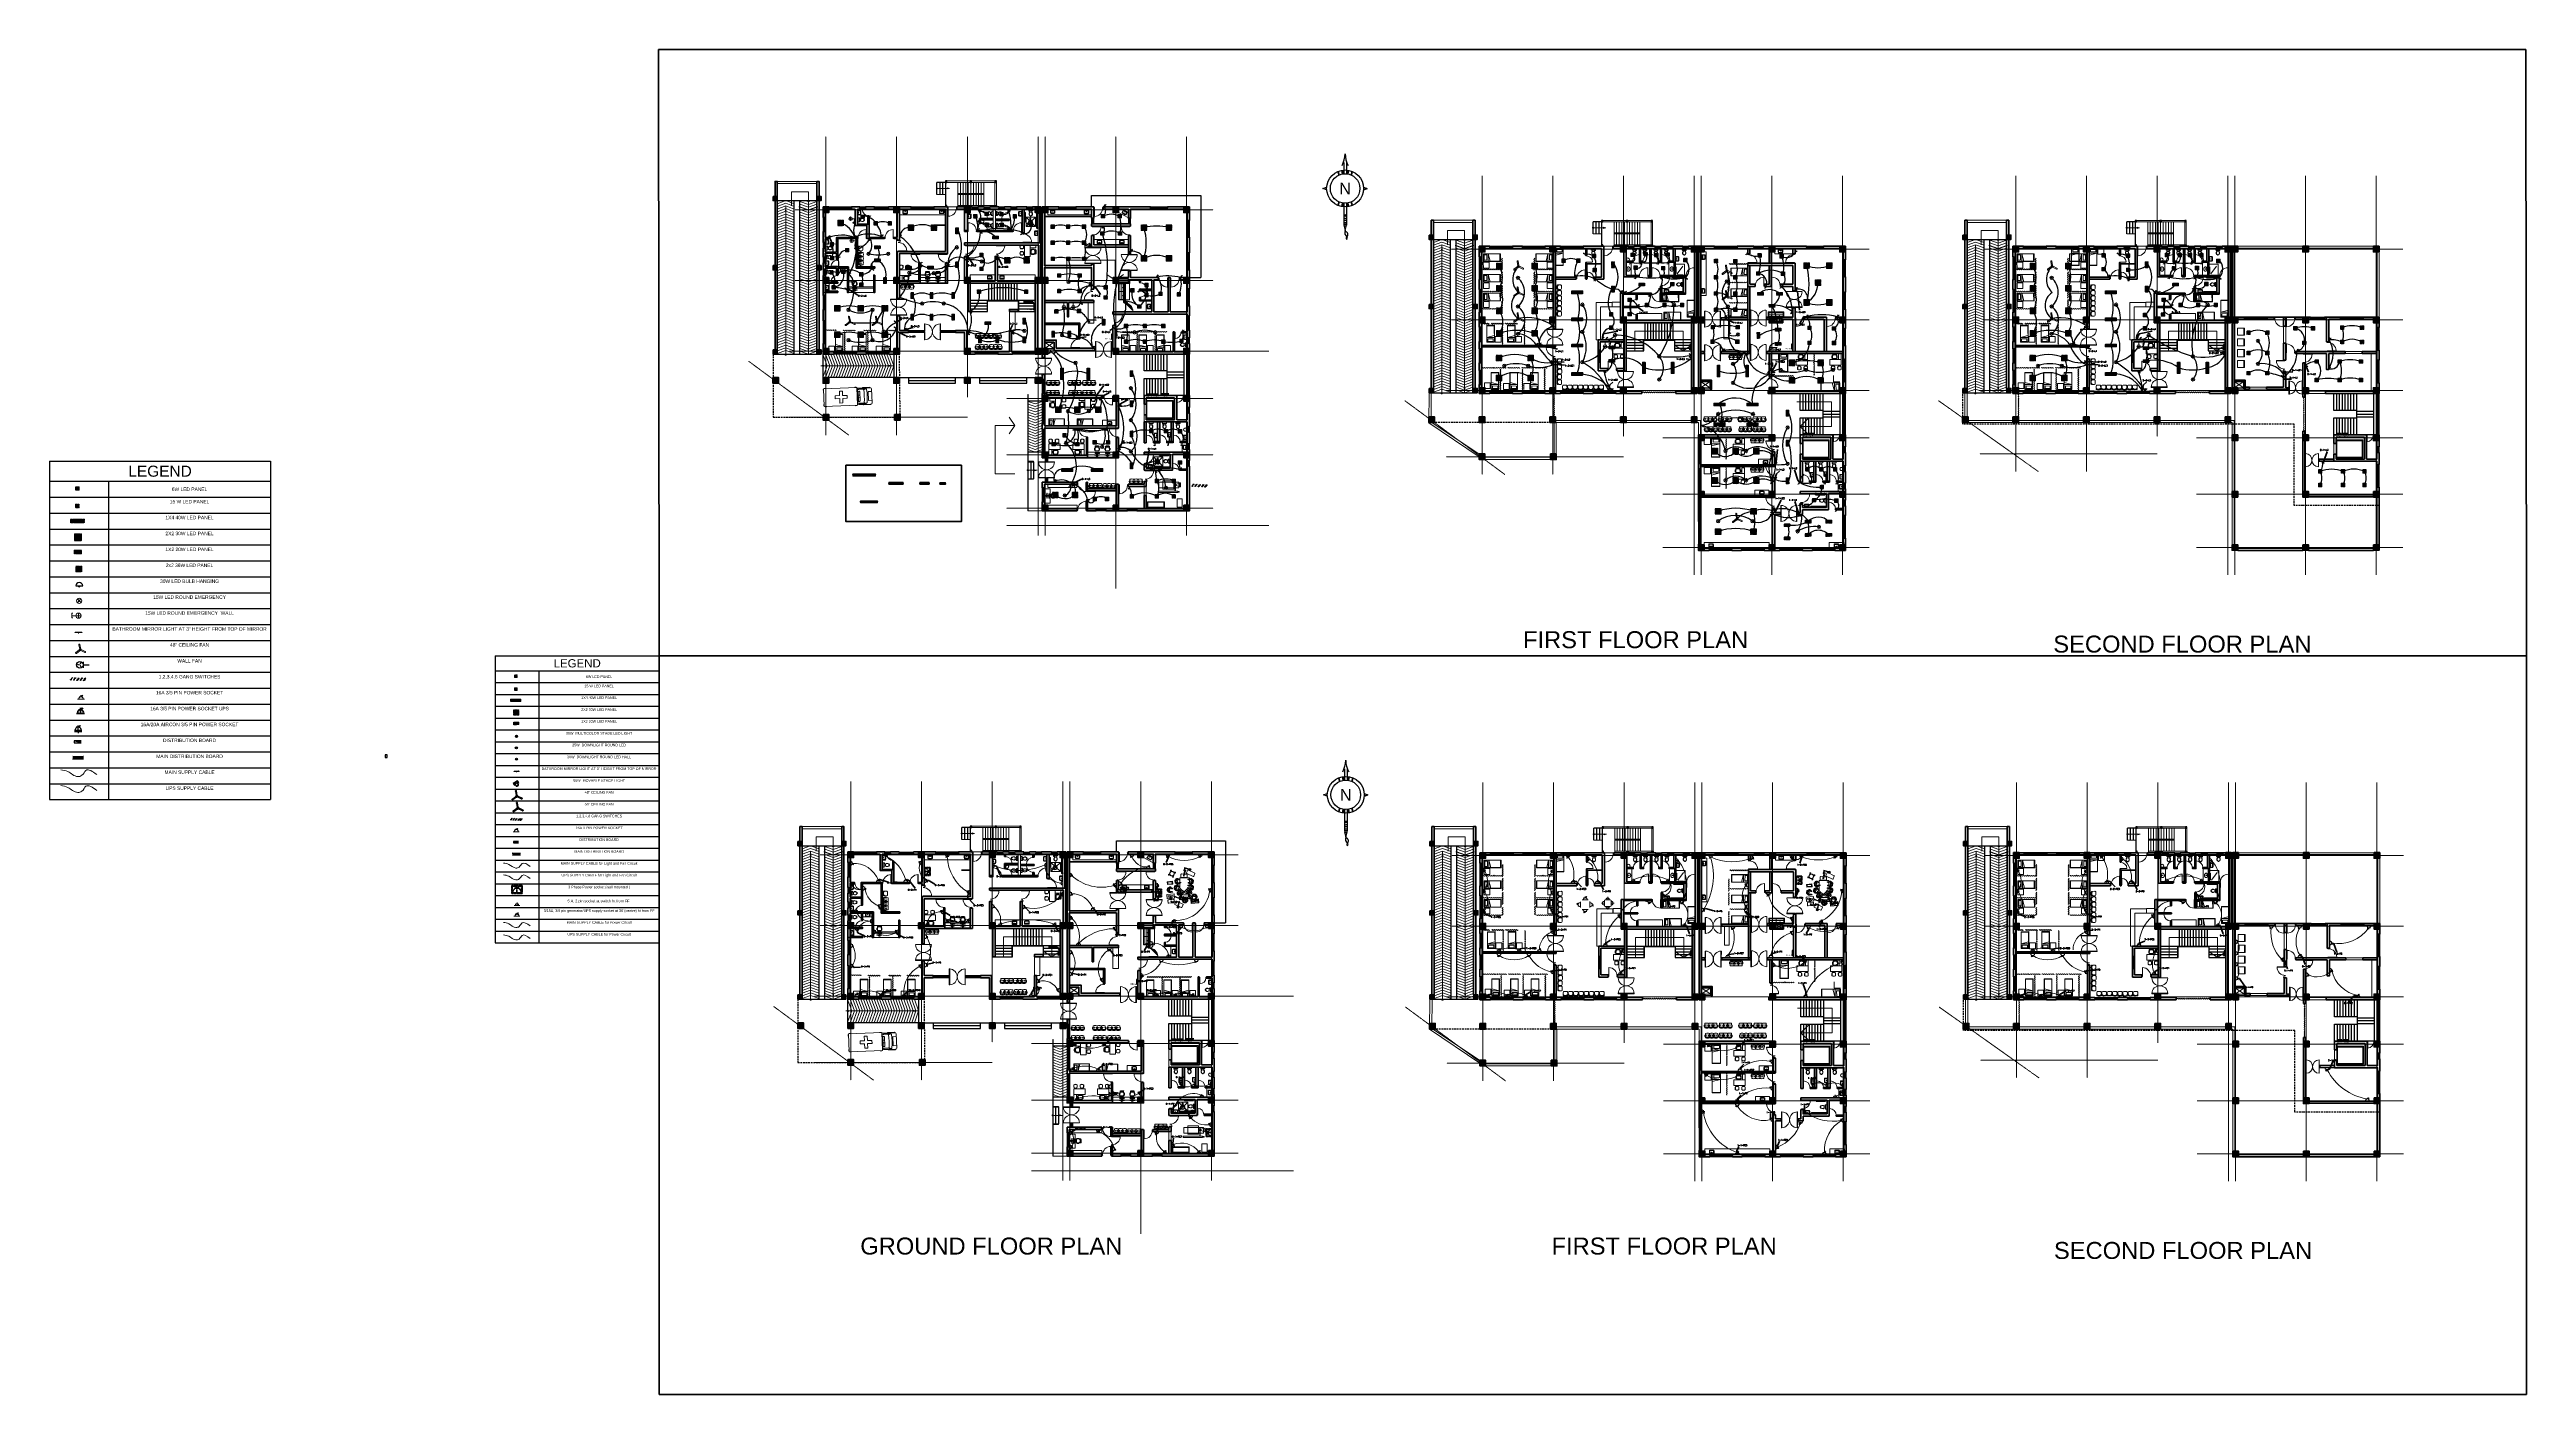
# Model space of a CAD drawing. Header units: millimetres. Extents: x 2355032 to 3136749, y 3674522 to 3929111.
# Drawn here: x 2355032 to 2617776, y 3786495 to 3929111 of the extents above; entities that cross this region are included whole.
import ezdxf

# ---------------------------------------------------------------- set-up
doc = ezdxf.new("R2010")
doc.units = ezdxf.units.MM
doc.header["$MEASUREMENT"] = 0
doc.linetypes.add('CENTER', pattern=[2, 1.25, -0.25, 0.25, -0.25])
doc.linetypes.add('DASHED', pattern=[0.75, 0.5, -0.25])
for name, color, linetype, lineweight in [('0newfurnture', 30, 'Continuous', 15), ('1 LIGHT N SWITCH', 3, 'Continuous', 25), ('4 CCTV QM FIRE', 82, 'Continuous', 30), ('4 DB BOXES', 3, 'Continuous', 25), ('48fan', 4, 'Continuous', 13), ('5 A power', 220, 'Continuous', 9), ('5 DB BOXES', 3, 'Continuous', 25), ('Aircon socjet points', 6, 'Continuous', 15), ('centreline', 52, 'CENTER', 5), ('Column-0.5', 14, 'Continuous', 50), ('conduit Light & fan City', 30, 'Continuous', 5), ('Dimension- 0.15', 114, 'Continuous', 15), ('Dimension-137.5', 86, 'Continuous', 13), ('door', 41, 'Continuous', 5), ('Door Opening-0.09', 253, 'Continuous', 9), ('elect text', 2, 'Continuous', 50), ('electrical legends', 3, 'Continuous', 25), ('Frame-0.3', 24, 'Continuous', 30), ('furniture', 34, 'Continuous', 15), ('Furniture Hospital-0.09', 44, 'Continuous', 9), ('greenery', 82, 'Continuous', 5), ('Hatch', 9, 'Continuous', 9), ('hatch-1', 53, 'Continuous', 15), ('hidden lines', 205, 'DASHED', 5), ('layout', 65, 'Continuous', 5), ('Metal  workt-0.2', 13, 'Continuous', 20), ('Picture Light', 3, 'Continuous', 35), ('Power Sockets City supply', 141, 'Continuous', 13), ('Railing', 73, 'Continuous', 20), ('Sill Level', 140, 'Continuous', 20), ('stairs', 6, 'Continuous', 25), ('Switches', 173, 'Continuous', 15), ('T-Fixture-0.09', 255, 'Continuous', 9), ('TXT', 7, 'Continuous', 25), ('WALL 0.2', 7, 'Continuous', 20), ('wall 0.4', 7, 'Continuous', 40), ('Wall-0.5', 7, 'Continuous', 50), ('WINDOW', 152, 'Continuous', 30), ('Windows Plan', 152, 'Continuous', 35)]:
    doc.layers.add(name, color=color, linetype=linetype, lineweight=lineweight)
for name, color, linetype in [('1 x 4 recessed', 80, 'CENTER'), ('2 x 11 recessed', 60, 'CENTER'), ('Bathroom Mirror Light', 111, 'CENTER'), ('ceilling fan', 3, 'Continuous'), ('emergencylight', 1, 'Continuous'), ('Fixtures', 35, 'Continuous'), ('hanging light', 4, 'Continuous'), ('power socket 3phase line', 54, 'CENTER'), ('power socket Generator', 210, 'CENTER'), ('POWER SOCKET UPS', 3, 'Continuous'), ('thrtywpanel', 7, 'Continuous'), ('wire powered ups', 3, 'Continuous'), ('Wires', 1, 'Continuous')]:
    doc.layers.add(name, color=color, linetype=linetype)
doc.styles.add('ARIAL', font='arial.ttf')
doc.styles.add('arial.', font='arial.ttf')
doc.styles.add('FixtureNames', font='arial.ttf', dxfattribs={"height": 0.2})
doc.styles.add('romans', font='romans.shx')
doc.styles.get("Standard").update_dxf_attribs({"font": 'arial.ttf'})
doc.linetypes.add('ZIGZAG', pattern='A,0.0001,-0.2,[131,ltypeshp.shx,S=0.2,R=0,X=-0.2,Y=0],-0.4,[131,ltypeshp.shx,S=0.2,R=180,X=0.2,Y=0],-0.2', length=0.8001)
doc.dimstyles.get("Standard").update_dxf_attribs({"dimtxt": 500, "dimasz": 100, "dimexe": 100, "dimexo": 200, "dimgap": 0.09, "dimtad": 0, "dimtoh": 1, "dimdec": 0, "dimzin": 0, "dimdsep": 46, "dimtxsty": 'Standard', "dimblk": 'DOT', "dimcen": 0, "dimclrd": 256, "dimclre": 256, "dimclrt": 256, "dimadec": 0, "dimazin": 0, "dimtfac": 1, "dimtdec": 0, "dimtofl": 0, "dimtmove": 0, "dimatfit": 3, "dimfxl": 1, "dimtolj": 1, "dimtzin": 0, "dimlwd": -1, "dimlwe": -1, "dimarcsym": 1})

# ---------------------------------------------------------------- blocks, each defined once
blk = doc.blocks.new('NORTH-flat-1-flat-1-flat-1-flat-1')
at = {"color": 7, "ltscale": 5}
for p, q in [((-144, 2743), (-144, 1561)), ((131, 2743), (131, 1562)), ((-2351, 0), (-1959, 131)), ((1959, 131), (2351, 0)), ((-1959, -131), (-2351, 0)), ((-144, -1561), (-144, -3004)), ((131, -1562), (131, -3004)), ((-144, -3004), (-144, -3895)), ((-136, -3908), (0, -4454)), ((0, -4454), (136, -3908)), ((131, -3004), (131, -3895))]:
    blk.add_line(p, q, dxfattribs=at)
at = {"color": 7}
for centre, major_axis, start_param, end_param in [((-2518, 3685), (0, 2518), 4.195324, 4.7016853), ((2518, 3685), (0, 2518), 1.5817256, 2.0880869), ((0, 0), (0, 1959), 4.7123829, 10.9955682), ((0, 0), (0, 1567), -1.570773, 4.7124123), ((605, -4665), (0, 641), 1.2348522, 2.4324535), ((-70, -4902), (0, 356), 3.8834781, 6.0610307), ((227, -5272), (0, 122), 0.4834765, 2.6582734), ((108, -5260), (0, 135), 3.624641, 5.6489307)]:
    blk.add_ellipse(centre, major_axis=major_axis, ratio=0.999999, start_param=start_param, end_param=end_param, dxfattribs=at)
at = {"color": 1}
for centre, start_param, end_param in [((0, -2627), 2.2700475, 4.0137911), ((0, -2754), 2.2696925, 4.0134361), ((0, -2995), 2.2693374, 4.013081), ((0, -3198), 2.2700475, 4.0137911), ((0, -3439), 2.2697111, 4.0134547), ((0, -3617), 2.2700475, 4.0137911), ((0, -3794), 2.2696925, 4.0134361)]:
    blk.add_ellipse(centre, major_axis=(0, 178), ratio=0.999999, start_param=start_param, end_param=end_param, dxfattribs=at)
at = {"color": 1, "ltscale": 5}
for points in [[(-834, 1772), (-662, 1834), (-727, 1390), (-548, 1461)], [(-441, 1905), (-143, 1949), (-352, 1523), (-143, 1541)], [(453, 1905), (155, 1949), (364, 1523), (155, 1541)], [(846, 1772), (673, 1834), (739, 1390), (560, 1461)], [(-834, -1772), (-662, -1833), (-727, -1390), (-548, -1461)], [(-441, -1905), (-143, -1949), (-352, -1523), (-143, -1541)], [(453, -1905), (155, -1949), (364, -1523), (155, -1541)], [(846, -1772), (673, -1833), (739, -1390), (560, -1461)]]:
    blk.add_solid(points, dxfattribs=at)
at = {"layer": 'Column-0.5', "ltscale": 5}
blk.add_line((2351, 0), (1959, -131), dxfattribs=at)
at = {"color": 7, "ltscale": 5, "style": 'ARIAL'}
blk.add_text('N', height=1250, rotation=0.00022, dxfattribs=at).set_placement((-631, -625))
blk = doc.blocks.new("door 3'3")
at = {"layer": 'door'}
for p, q in [((82769, -31237), (82769, -31203)), ((82770, -31203), (82769, -31203)), ((82770, -31237), (82770, -31203))]:
    blk.add_line(p, q, dxfattribs=at)
at = {"layer": 'door', "ltscale": 80}
for points in [[(82770, -31240), (82767, -31240), (82767, -31239), (82767, -31239), (82767, -31236), (82767, -31236), (82767, -31236), (82769, -31236), (82769, -31237), (82770, -31237)], [(82803, -31240), (82805, -31240), (82805, -31239), (82806, -31239), (82806, -31236), (82805, -31236), (82805, -31236), (82803, -31236), (82803, -31237), (82803, -31237)]]:
    blk.add_lwpolyline(points, close=True, dxfattribs=at)
blk.add_arc((82769, -31237), 34, 0, 89.2047, dxfattribs=at)
at = {"layer": 'Hatch'}
for centre, radius, start, end in [((82757, -31236), 10.6, 342.6842, 1.6014), ((82764, -31236), 4.57, 311.0325, 0.2101), ((82768, -31239), 3.04, 64.8198, 103.5348), ((82768, -31240), 2.68, 36.7582, 107.5329), ((82767, -31236), 3.25, 271.0473, 321.5319), ((82767, -31240), 1.96, 14.7681, 101.3525), ((82805, -31239), 3.04, 76.4652, 115.1802), ((82805, -31240), 2.68, 72.4671, 143.2418), ((82805, -31236), 3.25, 218.4681, 268.9527), ((82808, -31236), 4.57, 179.7899, 228.9675), ((82805, -31240), 1.96, 78.6475, 165.2319), ((82816, -31236), 10.6, 178.3986, 197.3158)]:
    blk.add_arc(centre, radius, start, end, dxfattribs=at)
blk = doc.blocks.new('A$C01AF3ADE')
at = {"layer": 'Furniture Hospital-0.09'}
for p, q in [((0, 935), (0, 855)), ((15, 935), (0, 935)), ((15, 920), (0, 920)), ((0, 870), (15, 870)), ((0, 855), (15, 855)), ((0, 135), (15, 135)), ((0, 55), (0, 135)), ((0, 120), (15, 120)), ((15, 70), (0, 70)), ((15, 55), (0, 55)), ((15, 975), (1815, 975)), ((15, 15), (15, 975)), ((1815, 15), (15, 15)), ((135, 990), (55, 990)), ((55, 990), (55, 975)), ((55, 0), (55, 15)), ((135, 0), (55, 0)), ((70, 990), (70, 975)), ((70, 0), (70, 15)), ((120, 975), (120, 990)), ((120, 15), (120, 0)), ((135, 975), (135, 990)), ((135, 15), (135, 0)), ((625, 575), (865, 575)), ((625, 415), (625, 575)), ((865, 415), (625, 415)), ((865, 815), (1025, 815)), ((865, 575), (865, 815)), ((865, 175), (865, 415)), ((1025, 175), (865, 175)), ((1025, 815), (1025, 575)), ((1025, 575), (1265, 575)), ((1025, 415), (1025, 175)), ((1265, 415), (1025, 415)), ((1265, 575), (1265, 415)), ((1695, 975), (1695, 990)), ((1695, 990), (1775, 990)), ((1695, 15), (1695, 0)), ((1695, 0), (1775, 0)), ((1710, 975), (1710, 990)), ((1710, 15), (1710, 0)), ((1760, 990), (1760, 975)), ((1760, 0), (1760, 15)), ((1775, 990), (1775, 975)), ((1775, 0), (1775, 15)), ((1815, 975), (1815, 15)), ((1815, 935), (1830, 935)), ((1815, 920), (1830, 920)), ((1830, 870), (1815, 870)), ((1830, 855), (1815, 855)), ((1830, 135), (1815, 135)), ((1830, 120), (1815, 120)), ((1815, 70), (1830, 70)), ((1815, 55), (1830, 55)), ((1830, 935), (1830, 855)), ((1830, 55), (1830, 135)), ((1835, 945), (2536, 936)), ((1835, 45), (1835, 945)), ((1835, 725), (1865, 725)), ((1835, 265), (1865, 265)), ((1835, 45), (2536, 54)), ((1865, 751), (1875, 761)), ((1865, 750), (1865, 240)), ((1955, 565), (1865, 565)), ((1955, 425), (1865, 425)), ((1865, 240), (1875, 230)), ((1875, 761), (1890, 766)), ((1875, 230), (1890, 225)), ((1885, 855), (1905, 905)), ((2145, 855), (1885, 855)), ((1885, 135), (1905, 85)), ((2145, 135), (1885, 135)), ((1890, 766), (1930, 766)), ((1890, 225), (1930, 225)), ((1905, 905), (2265, 905)), ((1905, 85), (2265, 85)), ((1945, 761), (1930, 766)), ((1945, 230), (1930, 225)), ((1955, 751), (1945, 761)), ((1955, 240), (1945, 230)), ((1955, 750), (1955, 240)), ((2115, 945), (2135, 965)), ((2115, 45), (2135, 25)), ((2135, 965), (2505, 965)), ((2135, 25), (2505, 25)), ((2265, 905), (2145, 855)), ((2265, 85), (2145, 135)), ((2175, 845), (2288, 893)), ((2175, 145), (2288, 97)), ((2285, 895), (2301, 885)), ((2285, 95), (2301, 105)), ((2405, 745), (2595, 725)), ((2405, 745), (2405, 245)), ((2405, 245), (2595, 265)), ((2505, 965), (2534, 936)), ((2505, 25), (2534, 54)), ((2595, 876), (2595, 114))]:
    blk.add_line(p, q, dxfattribs=at)
for centre, radius, start, end in [((-878, 495), 3072, 353.45902, 6.54098), ((2269, 834), 60, 10.7953, 57.52881), ((2269, 156), 60, 302.47119, 349.2047), ((103, 495), 2252, 351.04413, 8.95587), ((2535, 876), 60, 0, 89.24615), ((2535, 114), 60, 270.75385, 0)]:
    blk.add_arc(centre, radius, start, end, dxfattribs=at)
blk = doc.blocks.new('xray')
at = {"layer": 'Furniture Hospital-0.09'}
for p, q in [((3463, 4301), (3463, 4316)), ((3479, 4312), (3463, 4316)), ((3484, 4320), (3484, 4282)), ((3479, 4307), (3463, 4301))]:
    blk.add_line(p, q, dxfattribs=at)
for points in [[(3463, 4301), (3461, 4301), (3461, 4317), (3463, 4317)], [(3552, 4296), (3468, 4296), (3468, 4320), (3552, 4320)], [(3484, 4282), (3482, 4282), (3482, 4320), (3484, 4320)], [(3535, 4291), (3489, 4291), (3489, 4326), (3535, 4326)], [(3475, 4215), (3475, 4250), (3453, 4250), (3453, 4215)], [(3472, 4278), (3466, 4278), (3466, 4281), (3472, 4281)], [(3555, 4277), (3472, 4277), (3472, 4282), (3555, 4282)]]:
    blk.add_lwpolyline(points, close=True, dxfattribs=at)
for points in [[(3482, 4307), (3479, 4307), (3479, 4312), (3482, 4312)], [(3484, 4312), (3489, 4312), (3489, 4307), (3484, 4307)]]:
    blk.add_lwpolyline(points, dxfattribs=at)
at = {"layer": 'Furniture Hospital-0.09', "lineweight": 5}
for points in [[(3601, 4213), (3529, 4213), (3529, 4237), (3601, 4237)], [(3599, 4215), (3531, 4215), (3531, 4235), (3599, 4235)]]:
    blk.add_lwpolyline(points, close=True, dxfattribs=at)
blk = doc.blocks.new('BED')
at = {"layer": 'Furniture Hospital-0.09'}
for p, q in [((-2.12, 0.47), (-2.12, -0.48)), ((-2.12, -0.48), (-2.12, 0.47)), ((-0.01, 0.47), (-2.12, 0.47)), ((-2.07, 0.47), (-2.07, -0.48)), ((-0.06, 0.46), (-2.07, 0.46)), ((-0.85, -0.46), (-0.61, 0.47)), ((-0.61, 0.47), (-0.61, -0.46)), ((-0.42, 0.34), (-0.43, -0.3)), ((-0.42, 0.34), (-0.12, 0.34)), ((-0.12, -0.3), (-0.12, 0.34)), ((-0.06, -0.48), (-0.06, 0.47)), ((-0.01, -0.48), (-0.01, 0.47)), ((-2.12, -0.48), (-0.01, -0.48)), ((-2.07, -0.46), (-0.06, -0.46)), ((-0.43, -0.3), (-0.12, -0.3))]:
    blk.add_line(p, q, dxfattribs=at)
blk = doc.blocks.new('MAIN DOOR')
at = {"layer": 'door', "ltscale": 1000}
for points in [[(2313, 189), (2347, 189), (2347, 187), (2313, 187)], [(2381, 189), (2349, 189), (2349, 187), (2381, 187)]]:
    blk.add_lwpolyline(points, close=True, dxfattribs=at)
for points in [[(2313, 121), (2347, 121), (2347, 122), (2313, 122), (2313, 121)], [(2346, 191), (2346, 189)], [(2349, 188), (2347, 188), (2347, 189), (2346, 189), (2346, 191), (2350, 191)], [(2347, 188), (2349, 188), (2349, 189), (2350, 189), (2350, 191), (2346, 191)], [(2346, 119), (2346, 121)], [(2349, 121), (2347, 121), (2347, 121), (2346, 121), (2346, 119), (2350, 119)], [(2347, 121), (2349, 121), (2349, 121), (2350, 121), (2350, 119), (2346, 119)], [(2381, 121), (2349, 121), (2349, 122), (2381, 122), (2381, 121)], [(2350, 191), (2350, 189)], [(2350, 119), (2350, 121)]]:
    blk.add_lwpolyline(points, dxfattribs=at)
at = {"layer": 'Door Opening-0.09', "ltscale": 1000}
for centre, start, end in [((2347, 189), 182.1168, 357.8826), ((2347, 121), 2.1167, 177.8826)]:
    blk.add_arc(centre, 33.9, start, end, dxfattribs=at)
at = {"layer": 'WINDOW', "ltscale": 5}
blk.add_line((2350, 191), (2350, 191), dxfattribs=at)
blk = doc.blocks.new('desk')
at = {"layer": 'Furniture Hospital-0.09', "lineweight": 0}
for p, q in [((82779, -33205), (82779, -33205)), ((82779, -33226), (82779, -33205)), ((82776, -33212), (82779, -33212)), ((82778, -33214), (82776, -33214)), ((82776, -33214), (82776, -33214)), ((82776, -33214), (82776, -33214)), ((82778, -33217), (82776, -33217)), ((82776, -33217), (82776, -33217)), ((82776, -33217), (82776, -33217)), ((82776, -33219), (82779, -33219)), ((82778, -33214), (82779, -33214)), ((82778, -33214), (82779, -33214)), ((82778, -33216), (82778, -33214)), ((82778, -33214), (82778, -33214)), ((82778, -33216), (82779, -33216)), ((82778, -33216), (82779, -33216)), ((82778, -33216), (82778, -33216)), ((82779, -33226), (82779, -33226)), ((82780, -33212), (82781, -33212)), ((82780, -33219), (82781, -33219))]:
    blk.add_line(p, q, dxfattribs=at)
at = {"layer": 'Furniture Hospital-0.09', "lineweight": 0, "ltscale": 100}
for p, q in [((82786, -33224), (82786, -33206)), ((82786, -33206), (82791, -33206)), ((82787, -33217), (82787, -33206)), ((82787, -33206), (82791, -33206)), ((82787, -33206), (82787, -33207)), ((82787, -33207), (82787, -33206)), ((82787, -33206), (82787, -33206)), ((82787, -33207), (82787, -33207)), ((82787, -33208), (82787, -33217)), ((82787, -33208), (82787, -33208)), ((82787, -33217), (82787, -33208)), ((82791, -33206), (82791, -33217)), ((82791, -33206), (82791, -33224)), ((82791, -33224), (82786, -33224)), ((82787, -33217), (82787, -33217)), ((82791, -33217), (82787, -33217)), ((82787, -33218), (82787, -33220)), ((82787, -33220), (82787, -33218)), ((82787, -33218), (82787, -33218)), ((82787, -33220), (82787, -33220)), ((82788, -33220), (82788, -33217)), ((82788, -33217), (82789, -33217)), ((82789, -33220), (82788, -33220)), ((82788, -33223), (82788, -33220)), ((82788, -33220), (82791, -33220)), ((82791, -33223), (82788, -33223)), ((82789, -33217), (82789, -33220)), ((82790, -33219), (82790, -33218)), ((82790, -33218), (82791, -33218)), ((82791, -33219), (82790, -33219)), ((82791, -33218), (82791, -33218)), ((82791, -33218), (82791, -33218)), ((82791, -33218), (82791, -33220)), ((82791, -33220), (82791, -33219)), ((82791, -33220), (82791, -33220)), ((82791, -33220), (82791, -33223))]:
    blk.add_line(p, q, dxfattribs=at)
at = {"layer": 'Furniture Hospital-0.09', "ltscale": 6}
for p, q in [((82801, -33205), (82808, -33205)), ((82801, -33207), (82808, -33207)), ((82801, -33225), (82808, -33225)), ((82801, -33226), (82808, -33226)), ((82814, -33214), (82816, -33214)), ((82814, -33217), (82816, -33217))]:
    blk.add_line(p, q, dxfattribs=at)
at = {"layer": 'Furniture Hospital-0.09', "lineweight": 0}
for points in [[(82780, -33226), (82780, -33205), (82779, -33205), (82779, -33226), (82780, -33226)], [(82775, -33218), (82775, -33213)], [(82776, -33217), (82776, -33214)], [(82776, -33217), (82776, -33214)], [(82776, -33217), (82776, -33214)], [(82782, -33218), (82782, -33213)]]:
    blk.add_lwpolyline(points, dxfattribs=at)
at = {"layer": 'Furniture Hospital-0.09', "ltscale": 6}
for points in [[(82797, -33216), (82797, -33211, -0.414214), (82801, -33207), (82811, -33207, -0.418376), (82814, -33211), (82814, -33216)], [(82798, -33216), (82798, -33211, -0.28028), (82802, -33207), (82810, -33208, -0.418376), (82813, -33211), (82813, -33216)], [(82817, -33207, -0.207066), (82818, -33212), (82818, -33216)], [(82797, -33216), (82797, -33221, 0.414214), (82801, -33224), (82811, -33224, 0.418376), (82814, -33221), (82814, -33216)], [(82798, -33216), (82798, -33220, 0.28028), (82802, -33224), (82810, -33223, 0.418376), (82813, -33220), (82813, -33216)], [(82816, -33209, -0.214578), (82816, -33212), (82816, -33216)], [(82816, -33223, 0.214578), (82816, -33219), (82816, -33216)], [(82817, -33224, 0.207066), (82818, -33219), (82818, -33216)]]:
    blk.add_lwpolyline(points, format="xyb", dxfattribs=at)
at = {"layer": 'Furniture Hospital-0.09', "lineweight": 0}
for points in [[(82778, -33214, -0.263666), (82778, -33214), (82779, -33214), (82779, -33214)], [(82778, -33217, 0.263666), (82778, -33217), (82779, -33217), (82779, -33216)]]:
    blk.add_lwpolyline(points, format="xyb", dxfattribs=at)
for centre, radius in [((82775, -33214), 0.0699), ((82775, -33214), 0.0699), ((82775, -33215), 0.0699), ((82775, -33216), 0.0699), ((82775, -33216), 0.0699), ((82775, -33217), 0.0699), ((82775, -33217), 0.0699), ((82775, -33218), 0.0699), ((82779, -33214), 0.0463), ((82779, -33217), 0.0463)]:
    blk.add_circle(centre, radius, dxfattribs=at)
at = {"layer": 'Furniture Hospital-0.09', "ltscale": 6}
for centre, radius, start, end in [((82801, -33206), 0.824, 100.5781, 259.642), ((82808, -33206), 0.812, 270, 90), ((82816, -33208), 0.823, 59.8228, 277.5348), ((82801, -33225), 0.824, 100.358, 259.4219), ((82808, -33225), 0.812, 270, 90), ((82816, -33223), 0.823, 82.4652, 300.1772)]:
    blk.add_arc(centre, radius, start, end, dxfattribs=at)
at = {"layer": 'Furniture Hospital-0.09', "lineweight": 0}
for centre, start, end in [((82776, -33213), 90, 180), ((82776, -33218), 180, 270), ((82781, -33213), 0, 90), ((82781, -33218), 270, 0)]:
    blk.add_arc(centre, 0.695, start, end, dxfattribs=at)
blk = doc.blocks.new('BANCAS')
at = {"layer": 'Furniture Hospital-0.09'}
for p, q in [((-0.24, -0.25), (-0.31, -0.25)), ((-0.31, -0.35), (-0.31, -0.25)), ((-0.24, -0.35), (-0.31, -0.35)), ((-0.29, -0.41), (-0.3, -0.35)), ((-0.26, -0.41), (-0.25, -0.35)), ((0.31, -0.25), (0.24, -0.25)), ((0.31, -0.35), (0.24, -0.35)), ((0.26, -0.41), (0.25, -0.35)), ((0.29, -0.41), (0.3, -0.35)), ((0.31, -0.35), (0.31, -0.25))]:
    blk.add_line(p, q, dxfattribs=at)
blk.add_lwpolyline([(0.23, -0.05, 0.346546), (0.2, -0.02, 0.095695), (-0.2, -0.02, 0.346546), (-0.23, -0.05), (-0.24, -0.42, 0.318973), (-0.23, -0.45, 0.193005), (0.23, -0.45, 0.318973), (0.24, -0.42)], format="xyb", close=True, dxfattribs=at)
blk.add_lwpolyline([(-0.24, -0.52), (-0.24, -0.49, -0.522832), (-0.22, -0.47, 0.18), (0.22, -0.47, -0.522832), (0.25, -0.49), (0.25, -0.55, -0.306573), (0.23, -0.57, -0.192782), (-0.23, -0.57, -0.306573), (-0.24, -0.55), (-0.24, -0.5)], format="xyb", dxfattribs=at)
for centre, radius in [((-0.27, -0.42), 0.025), ((-0.09, -0.22), 0.015), ((-0.09, -0.32), 0.015), ((0.09, -0.22), 0.015), ((0.09, -0.32), 0.015), ((0.28, -0.42), 0.025)]:
    blk.add_circle(centre, radius, dxfattribs=at)
blk = doc.blocks.new('A$C72AE6952')
at = {"ltscale": 20, "xscale": 800, "yscale": 800, "zscale": 800, "row_count": 1, "column_count": 3, "row_spacing": 0, "column_spacing": 440.0000000000001}
blk.add_blockref('BANCAS', (-440, 0), dxfattribs=at)
blk = doc.blocks.new("door 5'")
at = {"layer": 'door', "ltscale": 1000}
for points in [[(2177525, 4317078), (2177525, 4317062), (2177516, 4317062), (2177516, 4317020), (2177473, 4317020), (2177474, 4317105)], [(2177525, 4317062), (2177525, 4317105), (2177474, 4317105), (2177473, 4317020)], [(2177473, 4317020), (2177516, 4317020)], [(2177474, 4317105), (2177516, 4317105)], [(2178697, 4316120), (2178697, 4317060), (2178671, 4317060), (2178671, 4316120), (2178697, 4316120)], [(2178689, 4317076), (2178689, 4317060), (2178697, 4317060), (2178697, 4317018), (2178740, 4317018), (2178740, 4317104)], [(2178689, 4317060), (2178689, 4317104), (2178740, 4317104), (2178740, 4317018)], [(2178740, 4317018), (2178697, 4317018)]]:
    blk.add_lwpolyline(points, dxfattribs=at)
blk.add_lwpolyline([(2177516, 4316839), (2177516, 4317062), (2177543, 4317062), (2177543, 4316839)], close=True, dxfattribs=at)
at = {"layer": 'Door Opening-0.09', "ltscale": 1000}
for centre, radius, start, end in [((2177516, 4317062), 224, 276.6944, 2.34403), ((2178697, 4317076), 957, 180.34163, 268.42442)]:
    blk.add_arc(centre, radius, start, end, dxfattribs=at)
at = {"layer": 'WINDOW', "ltscale": 5}
blk.add_line((2177474, 4317104), (2177474, 4317104), dxfattribs=at)
blk = doc.blocks.new('scrub sink')
at = {"layer": 'Furniture Hospital-0.09'}
for p, q in [((0, -611), (0, 0)), ((0, 0), (1900, 0)), ((0, -611), (0, 0)), ((1900, -611), (1900, 0)), ((1900, 0), (1900, -611)), ((0, -110), (1900, -110)), ((1900, -611), (0, -611)), ((50, -536), (50, -110)), ((50, -320), (1850, -320)), ((1850, -536), (50, -536)), ((950, -536), (950, -110)), ((1850, -536), (1850, -110)), ((1850, -536), (1850, -110))]:
    blk.add_line(p, q, dxfattribs=at)
for points in [[(452, 0), (527, 0), (527, -5), (452, -5)], [(464, -5), (514, -5), (514, -30), (464, -30)], [(1376, 0), (1451, 0), (1451, -5), (1376, -5)], [(1389, -5), (1439, -5), (1439, -30), (1389, -30)]]:
    blk.add_lwpolyline(points, close=True, dxfattribs=at)
for points in [[(473, -30), (477, -158, 0.199366), (502, -158), (506, -30)], [(1397, -30), (1401, -158, 0.199366), (1426, -158), (1430, -30)]]:
    blk.add_lwpolyline(points, format="xyb", dxfattribs=at)
for centre, radius, start, end in [((489, -153), 20, 130.94809, 49.05191), ((489, -153), 15, 149.1321, 30.8679), ((1414, -153), 20, 130.94809, 49.05191), ((1414, -153), 15, 149.1321, 30.8679)]:
    blk.add_arc(centre, radius, start, end, dxfattribs=at)
blk = doc.blocks.new('d1')
at = {"layer": 'door'}
for p in [(2443, 10746), (2443, 10746), (2408, 10746)]:
    blk.add_line(p, (2408, 10746), dxfattribs=at)
at = {"layer": 'door', "ltscale": 80}
for points in [[(2445, 10780), (2445, 10782), (2445, 10782), (2445, 10782), (2442, 10782), (2442, 10782), (2441, 10782), (2441, 10780), (2443, 10780), (2443, 10780)], [(2445, 10746), (2445, 10744), (2445, 10744), (2445, 10743), (2442, 10743), (2442, 10744), (2441, 10744), (2441, 10746), (2443, 10746), (2443, 10746)]]:
    blk.add_lwpolyline(points, close=True, dxfattribs=at)
at = {"layer": 'Door Opening-0.09', "ltscale": 80}
blk.add_arc((2443, 10746), 34.4, 90, 179.274, dxfattribs=at)
at = {"layer": 'hidden lines'}
for centre, radius, start, end in [((2442, 10791), 9.82, 268.3986, 287.3158), ((2441, 10785), 4.22, 269.7899, 318.9675), ((2444, 10781), 2.81, 166.4652, 205.1802), ((2442, 10782), 3, 308.4681, 358.9527), ((2445, 10782), 2.48, 162.4671, 233.2418), ((2445, 10782), 1.81, 168.6475, 255.2319), ((2441, 10741), 4.22, 41.0325, 90.2101), ((2442, 10734), 9.82, 72.6842, 91.6014), ((2444, 10745), 2.81, 154.8198, 193.5348), ((2442, 10744), 3, 1.0473, 51.5319), ((2445, 10744), 2.48, 126.7582, 197.5329), ((2445, 10744), 1.81, 104.7681, 191.3525)]:
    blk.add_arc(centre, radius, start, end, dxfattribs=at)
blk = doc.blocks.new('Toilet - top')
at = {"layer": 'Furniture Hospital-0.09'}
for p, q in [((-10, -8), (-8, -8)), ((-10, -10), (-10, -8)), ((-7, -10), (-10, -10)), ((-8, -8), (-8, -8)), ((-7, -8), (-7, -10)), ((-4, -8), (-6, -14)), ((4, -14), (-4, -14)), ((4, -8), (6, -14)), ((10, -6), (10, -2))]:
    blk.add_line(p, q, dxfattribs=at)
blk.add_lwpolyline([(10, -8), (10, 0), (-10, 0), (-10, -8)], close=True, dxfattribs=at)
for points in [[(-10, -2), (-10, -6)], [(8, -1), (-8, -1)], [(-8, -7), (8, -7)]]:
    blk.add_lwpolyline(points, dxfattribs=at)
for centre, radius, start, end in [((-9, -2), 0.884, 81.8699, 188.1301), ((-9, -6), 0.884, 171.8699, 278.1301), ((4, -22), 12.2, 141.4691, 247.9714), ((4, -22), 11.3, 136.3677, 238.9468), ((0, -28), 4, 245.7318, 294.2682), ((0, -29), 4, 254.8605, 285.1395), ((-4, -22), 12.2, 292.0284, 38.5307), ((-4, -22), 11.3, 301.053, 43.6321), ((9, -2), 0.884, 351.8699, 98.1301), ((9, -6), 0.884, 261.8699, 8.1301)]:
    blk.add_arc(centre, radius, start, end, dxfattribs=at)
blk = doc.blocks.new('TAP')
at = {"layer": 'Furniture Hospital-0.09', "linetype": 'Continuous'}
for p, q in [((0, 38), (0, -38)), ((5, 38), (0, 38)), ((5, 38), (5, -38)), ((30, 25), (5, 25)), ((30, 0), (5, 0)), ((30, 25), (30, -25)), ((56, 16), (30, 16)), ((51, 7), (48, 8)), ((59, 19), (57, 22)), ((73, 24), (73, 27)), ((88, 20), (89, 22)), ((97, 15), (125, 12)), ((97, 8), (100, 9)), ((5, -38), (0, -38)), ((30, -25), (5, -25)), ((56, -16), (30, -16)), ((51, -8), (48, -9)), ((60, -20), (58, -22)), ((74, -24), (74, -27)), ((88, -19), (90, -22)), ((97, -7), (100, -8)), ((97, -15), (125, -12))]:
    blk.add_line(p, q, dxfattribs=at)
for radius in [21.2, 19.7]:
    blk.add_circle((74, 0), radius, dxfattribs=at)
for centre, radius, start, end in [((74, 0), 27.2, 163.05119, 199.05119), ((74, 0), 24.2, 127.05119, 163.05119), ((74, 0), 27.2, 91.05119, 127.05119), ((74, 0), 24.2, 55.05119, 91.05119), ((74, 0), 27.2, 19.05119, 55.05119), ((74, 0), 24.2, 343.05119, 19.05119), ((95, 0), 32.6, 337.45001, 22.54999), ((74, 0), 24.2, 199.05119, 235.05119), ((74, 0), 27.2, 235.05119, 271.05119), ((74, 0), 24.2, 271.05119, 307.05119), ((74, 0), 27.2, 307.05119, 343.05119)]:
    blk.add_arc(centre, radius, start, end, dxfattribs=at)
blk = doc.blocks.new('A$C2C054FB4')
at = {"layer": 'Furniture Hospital-0.09'}
for p, q in [((-375, -169), (-375, 181)), ((-325, -169), (-325, 181)), ((-300, 256), (0, 256)), ((-300, 206), (-75, 206)), ((-75, 206), (-75, 30)), ((0, 256), (0, -244)), ((-75, -194), (-300, -194)), ((0, -244), (-300, -244)), ((-75, -18), (-75, -194))]:
    blk.add_line(p, q, dxfattribs=at)
at = {"layer": 'Furniture Hospital-0.09', "ltscale": 30}
blk.add_circle((-115, 6), 26, dxfattribs=at)
at = {"layer": 'Furniture Hospital-0.09'}
for centre, radius, start, end in [((-300, 181), 75, 90, 180), ((-300, 181), 25, 90, 180), ((-300, -169), 75, 180, 270), ((-300, -169), 25, 180, 270)]:
    blk.add_arc(centre, radius, start, end, dxfattribs=at)
at = {"layer": 'Furniture Hospital-0.09', "rotation": 180}
blk.add_blockref('TAP', (0, 6), dxfattribs=at)
blk = doc.blocks.new('sems')
at = {"layer": 'Dimension- 0.15', "ltscale": 5}
h = blk.add_hatch(dxfattribs=at)
h.set_pattern_fill('ANSI31', color=256, scale=25.555556)
h.set_pattern_definition([(45, (55035.0093, 4945698.8337), (-2.258813329, 2.258813329), [])])
h.paths.add_polyline_path([(2173550, 4150430), (2173550, 4150489), (2173491, 4150489, 0.4142136)])
h.paths.add_polyline_path([(2173550, 4150430, 0.4142136), (2173609, 4150489), (2173550, 4150489)])
h.paths.add_polyline_path([(2173550, 4150489), (2173609, 4150489, 0.4142136), (2173550, 4150548)])
h.paths.add_polyline_path([(2173491, 4150489), (2173550, 4150489), (2173550, 4150548, 0.4142136)])
for p, q in [((2174664, 4150546), (2174664, 4150431)), ((2174894, 4150489), (2174664, 4150546)), ((2174664, 4150431), (2174894, 4150489))]:
    blk.add_line(p, q, dxfattribs=at)
blk.add_lwpolyline([(2174664, 4150489), (2173550, 4150489)], dxfattribs=at)
blk.add_circle((2173550, 4150489), 59.1, dxfattribs=at)
blk.add_solid([(2174664, 4150546), (2174894, 4150489), (2174664, 4150431)], dxfattribs=at)
at = {"layer": 'Dimension-137.5', "ltscale": 5}
blk.add_line((2174664, 4150489), (2174894, 4150489), dxfattribs=at)
at = {"layer": 'Frame-0.3'}
for points in [[(2174450, 4151281), (2174450, 4151131), (2174600, 4151131), (2174600, 4151281)], [(2177075, 4151281), (2177075, 4151131), (2177225, 4151131), (2177225, 4151281)], [(2179700, 4151281), (2179700, 4151131), (2179850, 4151131), (2179850, 4151281)], [(2174450, 4148681), (2174450, 4148531), (2174600, 4148531), (2174600, 4148681)], [(2177075, 4148531), (2177075, 4148681), (2177225, 4148681), (2177225, 4148531)], [(2179700, 4148531), (2179700, 4148681), (2179850, 4148681), (2179850, 4148531)]]:
    blk.add_lwpolyline(points, close=True, dxfattribs=at)
at = {"layer": 'Metal  workt-0.2', "ltscale": 5}
for p, q in [((2174600, 4151281), (2179700, 4151281)), ((2175775, 4151131), (2175775, 4149956)), ((2175775, 4149856), (2175775, 4148681)), ((2176050, 4151131), (2176050, 4149956)), ((2176050, 4149856), (2176050, 4148681)), ((2176325, 4151131), (2176325, 4149956)), ((2176325, 4149856), (2176325, 4148681)), ((2176600, 4151131), (2176600, 4149956)), ((2176600, 4149856), (2176600, 4148681)), ((2176875, 4151131), (2176875, 4149956)), ((2176875, 4149856), (2176875, 4148681)), ((2177150, 4151131), (2177150, 4149956)), ((2177150, 4149856), (2177150, 4148681)), ((2177425, 4151131), (2177425, 4149956)), ((2177425, 4149856), (2177425, 4148681)), ((2177700, 4151131), (2177700, 4149956)), ((2177700, 4149856), (2177700, 4148681)), ((2177975, 4151131), (2177975, 4149956)), ((2177975, 4149856), (2177975, 4148681)), ((2178250, 4151131), (2178250, 4149956)), ((2178250, 4149856), (2178250, 4148681)), ((2178525, 4151131), (2178525, 4149956)), ((2178525, 4149856), (2178525, 4148681)), ((2179700, 4148681), (2179700, 4151131)), ((2175775, 4148531), (2174600, 4148531))]:
    blk.add_line(p, q, dxfattribs=at)
at = {"layer": 'Metal  workt-0.2'}
for points in [[(2174450, 4149851), (2173550, 4149847)], [(2177075, 4148531), (2179850, 4148531), (2179850, 4151131), (2174450, 4151131), (2174450, 4148531), (2174600, 4148531)], [(2179700, 4151131), (2174600, 4151131)], [(2179700, 4148681), (2175775, 4148681), (2175775, 4148531), (2176745, 4148531)]]:
    blk.add_lwpolyline(points, dxfattribs=at)
for points in [[(2175775, 4149956), (2175775, 4149856), (2178525, 4149856), (2178525, 4149956)], [(2175825, 4149906), (2175825, 4149906), (2178475, 4149906), (2178475, 4149906)]]:
    blk.add_lwpolyline(points, close=True, dxfattribs=at)
at = {"layer": 'stairs', "ltscale": 5}
for p, q in [((2173850, 4151131), (2173850, 4149848)), ((2174150, 4151131), (2174150, 4149849)), ((2174450, 4151281), (2174450, 4148531))]:
    blk.add_line(p, q, dxfattribs=at)
for points in [[(2173550, 4149847), (2173550, 4151131)], [(2174450, 4151131), (2173550, 4151131)]]:
    blk.add_lwpolyline(points, dxfattribs=at)
blk = doc.blocks.new('2ft column')
at = {"layer": 'Hatch', "ltscale": 5}
h = blk.add_hatch(color=256, dxfattribs=at)
h.dxf.hatch_style = 1
h.paths.add_polyline_path([(2207385, 4176559), (2207985, 4176559), (2207985, 4175959), (2207385, 4175959)])
at = {"layer": 'Column-0.5', "ltscale": 5}
blk.add_lwpolyline([(2207385, 4176559), (2207985, 4176559), (2207985, 4175959), (2207385, 4175959)], close=True, dxfattribs=at)
at = {"layer": 'Defpoints', "ltscale": 5}
for points in [[(2207985, 4176559), (2207385, 4175959)], [(2207985, 4175959), (2207385, 4176559)]]:
    blk.add_lwpolyline(points, dxfattribs=at)
blk = doc.blocks.new('main grid')
at = {"layer": 'centreline', "ltscale": 5}
for p, q in [((2518911, 4018930), (2518911, 3987284)), ((2526411, 4018930), (2526411, 3987284)), ((2533911, 4018930), (2533911, 3991299)), ((2541411, 4018930), (2541411, 3976624)), ((2542161, 4018930), (2542161, 3976624)), ((2549661, 4018930), (2549661, 3976624)), ((2557161, 4018930), (2557161, 3976624)), ((2559988, 4011172), (2515645, 4011172)), ((2559988, 4003672), (2515645, 4003672)), ((2559388, 3996172), (2515045, 3996172)), ((2559988, 3996172), (2515645, 3996172)), ((2559988, 3991172), (2538074, 3991172)), ((2533911, 3989164), (2515100, 3989164)), ((2559988, 3985172), (2538074, 3985172)), ((2559988, 3979531), (2538074, 3979531))]:
    blk.add_line(p, q, dxfattribs=at)
blk.add_lwpolyline([(2510725, 3995097), (2521316, 3987284)], dxfattribs=at)
at = {"layer": 'Hatch'}
for p in [(311226, -165087), (318726, -165087), (326226, -165087), (333726, -165087), (311226, -172587), (318726, -172587), (326226, -172587), (333726, -172587), (311226, -180087), (318726, -180087), (326226, -180087), (333726, -180087), (305895, -183187), (311226, -183187), (318726, -183187), (326226, -183187), (333726, -183187), (334476, -185087), (341976, -185087), (349476, -185087), (311226, -187095), (318801, -187095), (334476, -191087), (341976, -191087), (349476, -191087), (334476, -196728), (341976, -196728), (349476, -196728)]:
    blk.add_blockref('2ft column', p, dxfattribs=at)
at = {"layer": 'Hatch', "xscale": -1}
for p in [(4749846, -165087), (4757346, -165087), (4764846, -165087), (4749846, -172587), (4757346, -172587), (4764846, -172587), (4749846, -180087), (4757346, -180087), (4764846, -180087)]:
    blk.add_blockref('2ft column', p, dxfattribs=at)
blk = doc.blocks.new('_Dot')
at = {"color": 0, "linetype": 'ByBlock', "lineweight": -2}
blk.add_line((-0.5, 0), (-1, 0), dxfattribs=at)
at = {"color": 0, "linetype": 'ByBlock', "lineweight": -3, "const_width": 0.5}
blk.add_lwpolyline([(-0.25, 0, 1), (0.25, 0, 1)], format="xyb", close=True, dxfattribs=at)
blk = doc.blocks.new('scre')
at = {"layer": 'Furniture Hospital-0.09'}
for p, q in [((2549360, 3950857), (2549360, 3950293)), ((2549360, 3950293), (2549360, 3950857)), ((2549360, 3950857), (2551001, 3950857)), ((2551001, 3950395), (2549360, 3950395)), ((2551001, 3950293), (2549360, 3950293)), ((2549406, 3950788), (2549406, 3950395)), ((2549406, 3950788), (2549406, 3950395)), ((2549406, 3950788), (2550955, 3950788)), ((2550955, 3950589), (2549406, 3950589)), ((2550124, 3950788), (2550124, 3950395)), ((2550955, 3950788), (2550955, 3950395)), ((2551001, 3950857), (2551001, 3950293)), ((2551001, 3950857), (2551001, 3950293))]:
    blk.add_line(p, q, dxfattribs=at)
for points in [[(2549731, 3950293), (2549662, 3950293), (2549662, 3950298), (2549731, 3950298)], [(2549719, 3950298), (2549673, 3950298), (2549673, 3950321), (2549719, 3950321)], [(2550584, 3950293), (2550515, 3950293), (2550515, 3950298), (2550584, 3950298)], [(2550572, 3950298), (2550526, 3950298), (2550526, 3950321), (2550572, 3950321)]]:
    blk.add_lwpolyline(points, close=True, dxfattribs=at)
for points in [[(2549711, 3950321), (2549708, 3950439, 0.199366), (2549685, 3950439), (2549681, 3950321)], [(2550564, 3950321), (2550561, 3950439, 0.199366), (2550538, 3950439), (2550534, 3950321)]]:
    blk.add_lwpolyline(points, format="xyb", dxfattribs=at)
for centre, radius, start, end in [((2549696, 3950435), 18.5, 310.94809, 229.05191), ((2549696, 3950435), 13.8, 329.1321, 210.8679), ((2550549, 3950435), 18.5, 310.94809, 229.05191), ((2550549, 3950435), 13.8, 329.1321, 210.8679)]:
    blk.add_arc(centre, radius, start, end, dxfattribs=at)
blk = doc.blocks.new('26 door')
at = {"layer": 'door'}
blk.add_line((42655, -718), (42655, -717), dxfattribs=at)
at = {"layer": 'door', "ltscale": 5}
blk.add_lwpolyline([(42655, -717), (42685, -717), (42685, -718), (42655, -718)], dxfattribs=at)
at = {"layer": 'Door Opening-0.09'}
blk.add_arc((42655, -718), 30, 2.1358, 90.1794, dxfattribs=at)
blk = doc.blocks.new('TIA UR Plan-flat-1')
at = {"layer": 'Furniture Hospital-0.09'}
for points in [[(-186, 175), (-265, 150, 0.270578), (-380, 0, 0.5567131)], [(-186, -175), (-265, -150, -0.270578), (-380, 0, -0.5567131)], [(0, 0), (0, 132, 0.4142136), (-25, 157), (-186, 175)], [(0, 0), (0, -132, -0.4142136), (-25, -157), (-186, -175)], [(-174, 175), (-174, 154), (-81, 130, -0.3215745), (-32, 71), (-32, 0)], [(-174, -175), (-174, -154), (-81, -130, 0.3215745), (-32, -71), (-32, 0)]]:
    blk.add_lwpolyline(points, format="xyb", dxfattribs=at)
blk.add_circle((-75, 0), 20, dxfattribs=at)
blk = doc.blocks.new('SHOWERPLAN')
for p, q in [((20, 60), (25, 60)), ((30, 83), (35, 83)), ((30, 67), (35, 67)), ((35, 90), (53, 90)), ((80, 22), (135, 22)), ((20, -60), (25, -60)), ((30, -67), (35, -67)), ((30, -83), (35, -83)), ((35, -90), (53, -90)), ((80, -22), (135, -22))]:
    blk.add_line(p, q)
for points in [[(0, 105, -0.2228589), (20, 90), (20, 60, -0.2228589), (0, 45)], [(139, -4), (139, 3, 0.3738257), (136, 7), (73, 15, 1.8672181), (73, -16), (136, -7, 0.3738257)], [(0, -105, 0.2228589), (20, -90), (20, -60, 0.2228589), (0, -45)]]:
    blk.add_lwpolyline(points, format="xyb", close=True)
for points in [[(20, 90), (25, 90), (25, 60), (20, 60)], [(25, 85), (30, 85), (30, 65), (25, 65)], [(30, 90), (35, 90), (35, 60), (30, 60)], [(20, -90), (25, -90), (25, -60), (20, -60)], [(25, -85), (30, -85), (30, -65), (25, -65)], [(30, -90), (35, -90), (35, -60), (30, -60)]]:
    blk.add_lwpolyline(points, close=True)
blk.add_lwpolyline([(51, 18, 0.4616012), (47, -15)], format="xyb")
for centre, radius, start, end in [((-15, 21), 63.3, 355.2879, 37.69832), ((45, 0), 10.4, 100.03442, 259.49391), ((60, 2), 18.8, 46.45059, 153.77958), ((-43, 13), 124, 4.21407, 38.36762), ((136, 0), 22.4, 265.94936, 94.05064), ((133, 0), 22.5, 0.47078, 87.13392), ((133, 0), 22.5, 272.8655, 359.64593), ((-15, -21), 63.3, 322.30168, 4.7121), ((60, -2), 18.8, 206.22042, 313.54941), ((-43, -13), 124, 321.63238, 355.78593)]:
    blk.add_arc(centre, radius, start, end)
blk = doc.blocks.new('basi')
at = {"layer": 'Furniture Hospital-0.09'}
for radius in [25, 20]:
    blk.add_circle((0, 0), radius, dxfattribs=at)
blk.add_open_spline([(0, 230), (7, 230), (13, 230), (30, 227), (41, 224), (61, 217), (71, 212), (90, 200), (99, 192), (116, 176), (124, 167), (139, 146), (146, 136), (157, 112), (162, 100), (171, 74), (174, 61), (178, 34), (180, 20), (180, -7), (180, -21), (176, -49), (174, -62), (167, -88), (162, -101), (151, -125), (145, -136), (131, -158), (124, -167), (107, -185), (99, -193), (80, -206), (70, -212), (50, -221), (40, -225), (19, -229), (8, -230), (-13, -230), (-23, -228), (-44, -223), (-54, -220), (-74, -210), (-84, -204), (-102, -190), (-111, -182), (-127, -163), (-134, -153), (-148, -132), (-154, -120), (-164, -96), (-168, -83), (-175, -57), (-177, -43), (-180, -16), (-180, -2), (-179, 26), (-178, 40), (-173, 67), (-169, 80), (-160, 105), (-155, 117), (-143, 140), (-136, 151), (-121, 171), (-113, 179), (-96, 195), (-86, 202), (-67, 214), (-57, 219), (-36, 226), (-26, 228), (-10, 230), (-5, 230), (0, 230)], degree=3, knots=[0, 0, 0, 0, 0.111441, 0.111441, 0.2904095, 0.2904095, 0.4693779, 0.4693779, 0.6483464, 0.6483464, 0.8273149, 0.8273149, 1.0062834, 1.0062834, 1.1852518, 1.1852518, 1.3642203, 1.3642203, 1.5431888, 1.5431888, 1.7221573, 1.7221573, 1.9011258, 1.9011258, 2.0800942, 2.0800942, 2.2590627, 2.2590627, 2.4380312, 2.4380312, 2.6169997, 2.6169997, 2.7959682, 2.7959682, 2.9749366, 2.9749366, 3.1539051, 3.1539051, 3.3328736, 3.3328736, 3.5118421, 3.5118421, 3.6908105, 3.6908105, 3.869779, 3.869779, 4.0487475, 4.0487475, 4.227716, 4.227716, 4.4066845, 4.4066845, 4.5856529, 4.5856529, 4.7646214, 4.7646214, 4.9435899, 4.9435899, 5.1225584, 5.1225584, 5.3015269, 5.3015269, 5.4804953, 5.4804953, 5.6594638, 5.6594638, 5.8384323, 5.8384323, 6.0174008, 6.0174008, 6.1963692, 6.1963692, 6.2831853, 6.2831853, 6.2831853, 6.2831853], dxfattribs=at)
at = {"layer": 'Furniture Hospital-0.09', "xscale": 0.9999980001467896, "yscale": 0.9999980001467896, "zscale": 25.4, "rotation": 0.008803277706400013}
blk.add_blockref('SHOWERPLAN', (-250, 0), dxfattribs=at)
blk = doc.blocks.new('BCHAIR')
at = {"layer": 'Furniture Hospital-0.09'}
for p, q in [((-0.15, 0), (0.15, 0)), ((-0.25, -0.1), (-0.25, -0.34)), ((-0.25, -0.43), (-0.25, -0.45)), ((-0.24, -0.42), (-0.18, -0.43)), ((-0.18, -0.37), (-0.23, -0.36)), ((-0.17, -0.38), (-0.17, -0.42)), ((0.17, -0.38), (0.17, -0.42)), ((0.18, -0.37), (0.23, -0.36)), ((0.24, -0.42), (0.18, -0.43)), ((0.25, -0.1), (0.25, -0.34)), ((0.25, -0.43), (0.25, -0.45))]:
    blk.add_line(p, q, dxfattribs=at)
for centre, radius, start, end in [((-0.15, -0.1), 0.1, 90, 180), ((-0.23, -0.34), 0.02, 180, 262.875), ((-0.24, -0.43), 0.01, 82.875, 180), ((-0.23, -0.45), 0.02, 180, 257.4986), ((0, 0.58), 1.08, 257.4986, 282.5014), ((-0.18, -0.38), 0.01, 0, 82.875), ((-0.18, -0.42), 0.01, 262.875, 0), ((0, 0.59), 1.04, 259.9886, 280.0345), ((0.15, -0.1), 0.1, 360, 90), ((0.18, -0.38), 0.01, 97.125, 180), ((0.18, -0.42), 0.01, 180, 277.125), ((0.23, -0.34), 0.02, 277.125, 360), ((0.23, -0.45), 0.02, 282.5014, 0), ((0.24, -0.43), 0.01, 0, 97.125)]:
    blk.add_arc(centre, radius, start, end, dxfattribs=at)
blk = doc.blocks.new('IP1')
at = {"layer": 'WALL 0.2', "ltscale": 5}
for points in [[(2535111, 3946693), (2535111, 3948793), (2539161, 3948793)], [(2539161, 3948793), (2540236, 3948793), (2540236, 3946693)], [(2539361, 3947293), (2540236, 3946693), (2541111, 3947293)]]:
    blk.add_lwpolyline(points, dxfattribs=at)
blk = doc.blocks.new('bazin')
at = {"layer": '0newfurnture', "ltscale": 5}
for p, q in [((2434577, 4011590), (2435069, 4011590)), ((2434577, 4011295), (2434577, 4011590)), ((2434626, 4011295), (2434626, 4011516)), ((2434626, 4011516), (2434799, 4011516)), ((2434996, 4011270), (2434651, 4011270)), ((2434996, 4011221), (2434651, 4011221)), ((2434847, 4011516), (2435020, 4011516)), ((2435020, 4011516), (2435020, 4011295)), ((2435069, 4011590), (2435069, 4011295))]:
    blk.add_line(p, q, dxfattribs=at)
blk.add_circle((2434823, 4011477), 25.6, dxfattribs=at)
for centre, radius, start, end in [((2434651, 4011295), 73.8, 180, 270), ((2434651, 4011295), 24.6, 180, 270), ((2434996, 4011295), 73.8, 270, 0), ((2434996, 4011295), 24.6, 270, 0)]:
    blk.add_arc(centre, radius, start, end, dxfattribs=at)
at = {"layer": '0newfurnture', "ltscale": 5, "xscale": 0.9842520018725999, "yscale": 0.9842520018725999, "zscale": 0.9842520018725999, "rotation": 270}
blk.add_blockref('TAP', (2434823, 4011590), dxfattribs=at)
blk = doc.blocks.new('Wheel Chair')
at = {"layer": 'T-Fixture-0.09'}
blk.add_lwpolyline([(-130, -183, -0.2399777), (-223, 0, -0.2433408), (-129, 182), (-128, 182, -0.2413164), (75, 211), (76, 211, -0.2381424), (218, 65), (184, 14), (173, 51, 0.1926565), (94, 153), (94, 154, 0.2532297), (-74, 162), (-74, 161, 0.245902), (-174, 27), (-175, 27, 0.2474739), (-120, -132), (-128, -181)], format="xyb", dxfattribs=at)
blk.add_lwpolyline([(305, 47), (366, 13), (392, 59), (290, 117), (158, -89), (-63, -51), (-146, -374, 0.4235146), (-104, -442), (-103, -442, 0.4133142), (-35, -399), (-32, -388, 0.4092647), (-67, -332), (-80, -330), (-48, -201), (105, -227), (113, -178), (-33, -153), (-23, -112), (182, -146)], format="xyb", close=True, dxfattribs=at)
blk = doc.blocks.new('ADHIKRIT')
at = {"layer": 'furniture'}
for p, q in [((-900, 0), (0, 0)), ((-900, -450), (-900, 0)), ((-789, 683), (-869, 683)), ((-789, 547), (-869, 547)), ((-247, 247), (-571, 248)), ((-247, 182), (-571, 182)), ((-245, 1046), (-569, 1047)), ((-245, 980), (-569, 981)), ((900, 1351), (0, 1351)), ((0, 1351), (0, -450)), ((0, 741), (0, 1351)), ((900, -450), (900, 1351)), ((1048, 956), (1048, 1014)), ((1050, 758), (1050, 711)), ((1050, 700), (1050, 711)), ((1187, 1121), (1153, 1121)), ((1189, 595), (1157, 595)), ((1189, 102), (1157, 102)), ((1187, 1145), (1558, 1147)), ((1187, 1145), (1187, 1121)), ((1187, 1121), (1545, 1123)), ((1187, 595), (1187, 571)), ((1187, 571), (1558, 573)), ((1187, 126), (1558, 124)), ((1187, 102), (1187, 126)), ((1189, 595), (1286, 595)), ((1189, 102), (1286, 101)), ((1287, 595), (1545, 597)), ((1287, 101), (1545, 100)), ((0, -450), (-900, -450)), ((0, -450), (900, -450)), ((1048, -260), (1048, -318)), ((1050, -4), (1050, -14)), ((1050, -61), (1050, -14)), ((1187, -425), (1153, -425)), ((1187, -425), (1545, -426)), ((1187, -449), (1187, -425)), ((1187, -449), (1558, -450))]:
    blk.add_line(p, q, dxfattribs=at)
for points in [[(-899, 268, -0.2070657), (-958, 476), (-957, 615)], [(-897, 962, 0.2070657), (-957, 755), (-957, 615)], [(-886, 330, -0.2145784), (-870, 475), (-869, 615)], [(-885, 900, 0.2145784), (-869, 755), (-869, 615)], [(-110, 614), (-110, 409, -0.4142136), (-247, 273), (-656, 274, -0.4183762), (-790, 410), (-789, 615)], [(-110, 614), (-109, 818, 0.4142136), (-246, 955), (-655, 956, 0.4183762), (-789, 820), (-789, 615)], [(-153, 614), (-152, 788, 0.2802797), (-288, 955), (-610, 925, 0.4183762), (-744, 789), (-745, 615)], [(-153, 614), (-153, 440, -0.2802797), (-290, 273), (-612, 304, -0.4183762), (-745, 441), (-745, 615)]]:
    blk.add_lwpolyline(points, format="xyb", dxfattribs=at)
for centre, radius, start, end in [((-882, 297), 33.3, 239.693, 97.40505), ((-881, 933), 33.3, 262.33536, 120.0474), ((-571, 215), 32.9, 89.8702, 269.8702), ((-569, 1014), 32.9, 89.8702, 269.8702), ((-253, 214), 33.4, 280.44827, 79.51217), ((-245, 1013), 32.9, 269.8702, 89.8702), ((1753, 864), 711, 172.59075, 188.62326), ((1154, 1015), 106, 90.30831, 180.30831), ((1157, 701), 106, 180.30831, 270.30831), ((1157, -4), 106, 89.69169, 179.69169), ((1203, 1157), 39.5, 294.33548, 296.57112), ((1099, 860), 518, 329.47562, 30.52438), ((1099, -163), 518, 329.47562, 30.52438), ((1099, 860), 542, 328.02569, 31.98454), ((1099, -163), 542, 328.01546, 31.97431), ((1753, -168), 711, 171.37674, 187.40925), ((1154, -319), 106, 179.69169, 269.69169), ((1203, -461), 39.5, 63.42888, 65.66452)]:
    blk.add_arc(centre, radius, start, end, dxfattribs=at)
blk = doc.blocks.new('w1')
at = {"layer": 'Sill Level'}
blk.add_lwpolyline([(2460641, 3827503), (2460641, 3825103), (2460401, 3825103), (2460401, 3827503)], close=True, dxfattribs=at)
at = {"layer": 'Windows Plan'}
blk.add_lwpolyline([(2460521, 3825103), (2460521, 3827503), (2460473, 3827503), (2460473, 3825103)], close=True, dxfattribs=at)
blk = doc.blocks.new('w2')
at = {"layer": 'Sill Level'}
blk.add_lwpolyline([(2444138, 3818930), (2445638, 3818930), (2445638, 3818690), (2444138, 3818690)], close=True, dxfattribs=at)
at = {"layer": 'Windows Plan'}
blk.add_lwpolyline([(2445638, 3818810), (2444138, 3818810), (2444138, 3818762), (2445638, 3818762)], close=True, dxfattribs=at)
blk = doc.blocks.new('v2')
at = {"layer": 'Sill Level'}
blk.add_lwpolyline([(2448277, 3818910), (2448877, 3818910), (2448877, 3818670), (2448277, 3818670)], close=True, dxfattribs=at)
at = {"layer": 'Windows Plan'}
blk.add_lwpolyline([(2448877, 3818790), (2448277, 3818790), (2448277, 3818743), (2448877, 3818743)], close=True, dxfattribs=at)
blk = doc.blocks.new('v18')
at = {"layer": 'Sill Level'}
blk.add_lwpolyline([(2462914, 3850453), (2464714, 3850453), (2464714, 3850693), (2462914, 3850693)], close=True, dxfattribs=at)
at = {"layer": 'Windows Plan'}
blk.add_lwpolyline([(2464714, 3850573), (2462914, 3850573), (2462914, 3850620), (2464714, 3850620)], close=True, dxfattribs=at)
blk = doc.blocks.new('v1')
at = {"layer": 'Sill Level'}
blk.add_lwpolyline([(2446591, 3818940), (2447591, 3818940), (2447591, 3818700), (2446591, 3818700)], close=True, dxfattribs=at)
at = {"layer": 'Windows Plan'}
blk.add_lwpolyline([(2447591, 3818820), (2446591, 3818820), (2446591, 3818772), (2447591, 3818772)], close=True, dxfattribs=at)
blk = doc.blocks.new('*T58')
at = {"layer": 'Wires', "color": 0, "linetype": 'ByBlock', "lineweight": -2, "ltscale": 5, "transparency": 16777216}
for p, q in [((0, 0), (17421, 0)), ((0, 0), (0, -30428)), ((17421, 0), (17421, -30428)), ((0, -1579), (17421, -1579)), ((4649, -1579), (4649, -30428)), ((0, -2834), (17421, -2834)), ((0, -4088), (17421, -4088)), ((0, -5342), (17421, -5342)), ((0, -6597), (17421, -6597)), ((0, -7851), (17421, -7851)), ((0, -9105), (17421, -9105)), ((0, -10360), (17421, -10360)), ((0, -11614), (17421, -11614)), ((0, -12868), (17421, -12868)), ((0, -14122), (17421, -14122)), ((0, -15377), (17421, -15377)), ((0, -16631), (17421, -16631)), ((0, -17885), (17421, -17885)), ((0, -19140), (17421, -19140)), ((0, -20394), (17421, -20394)), ((0, -21648), (17421, -21648)), ((0, -22902), (17421, -22902)), ((0, -24157), (17421, -24157)), ((0, -25411), (17421, -25411)), ((0, -26665), (17421, -26665)), ((0, -27920), (17421, -27920)), ((0, -29174), (17421, -29174)), ((0, -30428), (17421, -30428))]:
    blk.add_line(p, q, dxfattribs=at)
at = {"layer": 'Wires', "color": 0, "lineweight": 9, "ltscale": 5, "transparency": 16777216}
for s, insert, char_height, width, attachment_point in [('LEGEND', (8710, -790), 871, 17002.63, 5), ('6W LED PANEL', (11035, -2207), 274.75, 12353.82, 5), ('1X4 40W LED PANEL', (11035, -4297), 274.75, 12353.82, 2), ('15 W LED PANEL', (11035, -3043), 274.75, 12353.82, 2), ('2X2 30W LED PANEL', (11035, -5551), 274.75, 12353.82, 2), ('1X2 20W LED PANEL', (11035, -6806), 274.75, 12353.82, 2), ('30W  MULTICOLOR STAGE LED LIGHT', (11035, -8060), 274.75, 12353.82, 2), ('25W  DOWNLIGHT ROUND LED ', (11035, -9314), 274.75, 12353.82, 2), ('BATHROOM MIRROR LIGHT AT 3" HEIGHT FROM TOP OF MIRROR', (11035, -11823), 274.75, 12353.82, 2), ('30W  DOWNLIGHT ROUND LED HALL', (11035, -10569), 274.75, 12353.82, 2), ('50W  MOVABLE STAGE LIGHT', (11035, -13077), 274.75, 12353.82, 2), ('48" CEILING FAN  ', (11035, -14331), 274.75, 12353.82, 2), ('56" CEILING FAN  ', (11035, -15586), 274.75, 12353.82, 2), ('16A 3 PIN POWER SOCKET', (11035, -18094), 274.75, 12353.82, 2), ('1,2,3,4,6 GANG SWITCHES  ', (11035, -16840), 274.75, 12353.82, 2), ('MAIN DISTRIBUTION BOARD', (11035, -20603), 274.75, 12353.82, 2), ('DISTRIBUTION BOARD', (11035, -19349), 274.75, 12353.82, 2), ('MAIN SUPPLY CABLE for Light and Fan Circuit', (11035, -21857), 274.75, 12353.82, 2), ('UPS SUPPLY CABLE for Light and Fan Circuit', (11035, -23111), 274.75, 12353.82, 2), ('{\\C256;3 Phase Power socket (wall mounted ) }', (11035, -24366), 274.75, 12353.82, 2), ('{\\C256;3/15A, 3/5 pin generator/UPS supply socket at 36"(centre) ht from FF}', (11035, -26874), 275, 12353.82, 2), ('MAIN SUPPLY CABLE for Power Circuit', (11035, -28129), 274.75, 12353.82, 2), ('UPS SUPPLY CABLE for Power Circuit', (11035, -29383), 274.75, 12353.82, 2)]:
    blk.add_mtext(s, dxfattribs=dict(at, insert=insert, char_height=char_height, width=width, attachment_point=attachment_point))
blk = doc.blocks.new('1by1 6w')
at = {"layer": '2 x 11 recessed', "lineweight": 0}
h = blk.add_hatch(dxfattribs=at)
h.set_pattern_fill('AR-SAND', color=256, scale=7.6)
h.set_pattern_definition([(37.5, (-507751.777, 116886.896), (-0.47874952, 14.64386064), [0, -11.552, 0, -12.92, 0, -12.35]), (7.5, (-507751.777, 116886.896), (13.45030296, 21.4483101), [0, -6.232, 0, -10.412, 0, -3.99]), (327.5, (-507761.125, 116886.896), (23.66747815, 0.0430088), [0, -3.8, 0, -13.68, 0, -17.86]), (317.5, (-507761.125, 116886.896), (22.8465622, 6.6703343), [0, -1.9, 0, -8.968, 0, -10.26])])
h.paths.add_polyline_path([(-106, 106), (106, 106), (106, -106), (-106, -106)])
for points in [[(-152, 152), (152, 152), (152, -152), (-152, -152)], [(-137, 137), (137, 137), (137, -137), (-137, -137)], [(-106, 106), (106, 106), (106, -106), (-106, -106)]]:
    blk.add_lwpolyline(points, close=True, dxfattribs=at)
blk = doc.blocks.new('1by1 15w')
at = {"layer": '2 x 11 recessed', "lineweight": 0, "true_color": 0xffffff}
h = blk.add_hatch(dxfattribs=at)
h.set_pattern_fill('DOTS', scale=7.6)
h.set_pattern_definition([(0, (-24150.00014, -28906.40267), (0.2375, 0.475), [0, -0.475])])
h.paths.add_polyline_path([(111699, 133932), (111912, 133932), (111912, 133720), (111699, 133720)])
at = {"layer": '2 x 11 recessed', "lineweight": 0}
for points in [[(111654, 133978), (111958, 133978), (111958, 133674), (111654, 133674)], [(111669, 133963), (111942, 133963), (111942, 133689), (111669, 133689)], [(111699, 133932), (111912, 133932), (111912, 133720), (111699, 133720)]]:
    blk.add_lwpolyline(points, close=True, dxfattribs=at)
blk = doc.blocks.new('4 ft recessed panel')
at = {"layer": '1 x 4 recessed', "lineweight": 0}
h = blk.add_hatch(dxfattribs=at)
h.set_pattern_fill('AR-SAND', color=256, scale=6.25)
h.set_pattern_definition([(37.5, (-418269.719, 97562.351), (-0.39370849, 12.04264856), [0, -9.5, 0, -10.625, 0, -10.15625]), (7.5, (-418269.719, 97562.351), (11.0611044, 17.6384129), [0, -5.125, 0, -8.5625, 0, -3.28125]), (327.5, (-418277.406, 97562.351), (19.46338664, 0.03536908), [0, -3.125, 0, -11.25, 0, -14.6875]), (317.5, (-418277.406, 97562.351), (18.7882913, 5.4854723), [0, -1.5625, 0, -7.375, 0, -8.4375])])
h.paths.add_polyline_path([(-575, 125), (575, 125), (575, -125), (-575, -125)])
for points in [[(-600, 150), (600, 150), (600, -150), (-600, -150)], [(-575, 125), (575, 125), (575, -125), (-575, -125)]]:
    blk.add_lwpolyline(points, close=True, dxfattribs=at)
blk = doc.blocks.new('2X2 30W')
at = {"layer": '2 x 11 recessed', "lineweight": 0, "transparency": 33554664}
h = blk.add_hatch(dxfattribs=at)
h.set_pattern_fill('DOTS', color=4, scale=15.2)
h.paths.add_polyline_path([(-213, 213), (213, 213), (213, -213), (-213, -213)])
at = {"layer": '2 x 11 recessed', "lineweight": 0}
for points in [[(-304, 304), (304, 304), (304, -304), (-304, -304)], [(-274, 274), (274, 274), (274, -274), (-274, -274)], [(-213, 213), (213, 213), (213, -213), (-213, -213)]]:
    blk.add_lwpolyline(points, close=True, dxfattribs=at)
blk = doc.blocks.new('2 ft panel')
at = {"layer": '1 x 4 recessed', "lineweight": 0}
h = blk.add_hatch(dxfattribs=at)
h.set_pattern_fill('AR-SAND', color=256, scale=6.25)
h.set_pattern_definition([(37.5, (-417982.219, 97562.351), (-0.39370849, 12.04264856), [0, -9.5, 0, -10.625, 0, -10.15625]), (7.5, (-417982.219, 97562.351), (11.0611044, 17.6384129), [0, -5.125, 0, -8.5625, 0, -3.28125]), (327.5, (-417989.906, 97562.351), (19.46338664, 0.03536908), [0, -3.125, 0, -11.25, 0, -14.6875]), (317.5, (-417989.906, 97562.351), (18.7882913, 5.4854723), [0, -1.5625, 0, -7.375, 0, -8.4375])])
h.paths.add_polyline_path([(287, -125), (287, 125), (-288, 125), (-288, -125)])
at = {"layer": '1 x 4 recessed'}
blk.add_line((287, 125), (287, -125), dxfattribs=at)
at = {"layer": '1 x 4 recessed', "lineweight": 0}
for points in [[(316, -150), (-313, -150), (-313, 150), (316, 150)], [(287, -125), (-288, -125), (-288, 125), (287, 125)], [(316, 150), (316, -150)]]:
    blk.add_lwpolyline(points, dxfattribs=at)
blk = doc.blocks.new('PL light')
at = {"layer": 'Picture Light', "ltscale": 3}
h = blk.add_hatch(dxfattribs=at)
h.set_pattern_fill('STEEL', color=256, scale=20.246379, angle=30, style=0)
h.set_pattern_definition([(75, (487995.345, 376680.3131), (-2.44456258, 0.655018569), []), (75, (487994.7122, 376681.409), (-2.44456258, 0.655018569), [])])
h.paths.add_polyline_path([(886348, -139823), (886348, -139877), (886445, -139877), (886445, -139823)])
h.paths.add_polyline_path([(886895, -139823), (886895, -139877), (886997, -139877, -0.797089), (886997, -139846), (886997, -139823)])
at = {"layer": 'Picture Light', "linetype": 'Continuous', "lineweight": 13}
for p, q in [((886445, -139823), (886445, -139877)), ((886677, -139877), (886677, -139967)), ((886895, -139823), (886895, -139877))]:
    blk.add_line(p, q, dxfattribs=at)
blk.add_lwpolyline([(886348, -139823), (886997, -139823), (886997, -139877), (886348, -139877)], close=True, dxfattribs=at)
blk = doc.blocks.new('1 WAY')
at = {"layer": 'Switches', "lineweight": 30}
for p, q in [((1.8, 2.1), (6, 8.5)), ((6, 8.5), (7.8, 6.5))]:
    blk.add_line(p, q, dxfattribs=at)
blk.add_circle((1.1, 1.1), 1.13, dxfattribs=at)
blk = doc.blocks.new('2 WAY')
at = {"layer": 'Switches', "lineweight": 30}
for p, q in [((1.8, 2.1), (6, 8.5)), ((5.3, 7.3), (7, 5.3)), ((6, 8.5), (7.8, 6.5))]:
    blk.add_line(p, q, dxfattribs=at)
blk.add_circle((1.1, 1.1), 1.13, dxfattribs=at)
blk = doc.blocks.new('3 WAY')
at = {"layer": 'Switches', "lineweight": 30}
for p, q in [((1.8, 2.1), (6, 8.5)), ((4.5, 6), (6.3, 4)), ((5.3, 7.3), (7, 5.3)), ((6, 8.5), (7.8, 6.5))]:
    blk.add_line(p, q, dxfattribs=at)
blk.add_circle((1.1, 1.1), 1.13, dxfattribs=at)
blk = doc.blocks.new('4 WAY')
at = {"layer": 'Switches', "lineweight": 30}
for p, q in [((1.8, 2.1), (6, 8.5)), ((3.6, 4.9), (5.4, 2.9)), ((4.5, 6), (6.3, 4)), ((5.3, 7.3), (7, 5.3)), ((6, 8.5), (7.8, 6.5))]:
    blk.add_line(p, q, dxfattribs=at)
blk.add_circle((1.1, 1.1), 1.13, dxfattribs=at)
blk = doc.blocks.new('6gang switch')
at = {"layer": 'Switches', "lineweight": 30}
for p, q in [((1.7, 2.1), (6.5, 9.2)), ((2.4, 3.2), (4.2, 1.2)), ((3.3, 4.3), (5.1, 2.3)), ((4.1, 5.5), (5.8, 3.5)), ((5, 6.7), (6.7, 4.7)), ((5.7, 7.9), (7.5, 5.9)), ((6.5, 9.2), (8.2, 7.2))]:
    blk.add_line(p, q, dxfattribs=at)
blk.add_circle((1.1, 1.1), 1.13, dxfattribs=at)
blk = doc.blocks.new('STAGE FOCUS LIGHT')
at = {"color": 3}
for p, q in [((-2682257, -787879), (-2682463, -787879)), ((-2682463, -787879), (-2682463, -788360)), ((-2682463, -788360), (-2682254, -788360)), ((-2682419, -787943), (-2682419, -788256)), ((-2682419, -787943), (-2682257, -787943)), ((-2682419, -788256), (-2682419, -788310)), ((-2682419, -788310), (-2682254, -788310)), ((-2682094, -787989), (-2682301, -787989)), ((-2682301, -787989), (-2682301, -788257)), ((-2682301, -788257), (-2682094, -788257)), ((-2682257, -787989), (-2682257, -787879)), ((-2682254, -788360), (-2682254, -788257)), ((-2682094, -788257), (-2682094, -787989))]:
    blk.add_line(p, q, dxfattribs=at)
blk.add_arc((-2682175, -788123), 157, 300.90608, 59.09392, dxfattribs=at)
blk = doc.blocks.new('DOWN LIGHTER')
h = blk.add_hatch()
h.set_pattern_fill('ANSI31', color=3, scale=1.21, style=0)
h.set_pattern_definition([(45, (641438.55685, 140126.62266), (-0.1069499006545, 0.1069499006545), [])])
edge = h.paths.add_edge_path()
edge.add_arc((-2497592, -755389), 31.8, 0, 360)
at = {"color": 3}
for radius in [62.6, 50.1, 31.8]:
    blk.add_circle((-2497592, -755389), radius, dxfattribs=at)
blk = doc.blocks.new('round 25 w')
at = {"layer": 'Fixtures', "color": 3}
for radius in [0.126, 0.0684]:
    blk.add_circle((0, 0), radius, dxfattribs=at)
blk = doc.blocks.new('CEILING FAN')
at = {"color": 3, "extrusion": (-0.984895, -0.173153, 0)}
for p, q in [((106626, -145944, -78), (106626, -145944, -76)), ((106626, -145944, -78), (106646, -146058, -78)), ((106646, -146058, -78), (106646, -146058, -76))]:
    blk.add_line(p, q, dxfattribs=at)
at = {"color": 3}
for p, q in [((106626, -145944, -78), (106626, -145944, -76)), ((106653, -145940, -78), (106653, -145940, -76)), ((106543, -146147, -76), (106635, -146078, -76)), ((106652, -146099, -76), (106560, -146169, -76)), ((106635, -146078, -76), (106652, -146099, -76)), ((106673, -146053, -76), (106646, -146058, -76)), ((106674, -146094, -76), (106685, -146070, -76)), ((106777, -146144, -76), (106674, -146094, -76)), ((106789, -146120, -78), (106789, -146120, -76))]:
    blk.add_line(p, q, dxfattribs=at)
at = {"color": 3, "extrusion": (0.984895, 0.173153, 0)}
for p, q in [((106653, -145940, -78), (106653, -145940, -76)), ((106673, -146053, -78), (106673, -146053, -76))]:
    blk.add_line(p, q, dxfattribs=at)
at = {"color": 3, "extrusion": (0, 0, -1)}
for p, q in [((106673, -146053, -78), (106653, -145940, -78)), ((106543, -146147, -78), (106635, -146078, -78)), ((106652, -146099, -78), (106560, -146169, -78)), ((106635, -146078, -78), (106652, -146099, -78)), ((106646, -146058, -78), (106673, -146053, -78)), ((106674, -146094, -78), (106685, -146070, -78)), ((106777, -146144, -78), (106674, -146094, -78))]:
    blk.add_line(p, q, dxfattribs=at)
at = {"color": 3, "extrusion": (-0.602909, 0.79781, 0)}
for p, q in [((106543, -146147, -76), (106635, -146078, -76)), ((106543, -146147, -78), (106635, -146078, -78)), ((106635, -146078, -78), (106635, -146078, -76))]:
    blk.add_line(p, q, dxfattribs=at)
at = {"color": 3, "extrusion": (0.602909, -0.79781, 0)}
for p, q in [((106652, -146099, -76), (106560, -146169, -76)), ((106652, -146099, -78), (106560, -146169, -78)), ((106562, -146167, -2), (106562, -146167, 0)), ((106652, -146099, -78), (106652, -146099, -76))]:
    blk.add_line(p, q, dxfattribs=at)
at = {"color": 3, "extrusion": (0.79781, 0.602909, 0)}
for p, q in [((106635, -146078, -76), (106652, -146099, -76)), ((106635, -146078, -78), (106635, -146078, -76)), ((106635, -146078, -78), (106652, -146099, -78)), ((106652, -146099, -78), (106652, -146099, -76))]:
    blk.add_line(p, q, dxfattribs=at)
at = {"color": 3, "extrusion": (0.173153, -0.984895, 0)}
for p, q in [((106673, -146053, -76), (106646, -146058, -76)), ((106646, -146058, -78), (106673, -146053, -78)), ((106646, -146058, -78), (106646, -146058, -76)), ((106673, -146053, -78), (106673, -146053, -76))]:
    blk.add_line(p, q, dxfattribs=at)
at = {"color": 3, "extrusion": (-0.900152, 0.435576, 0)}
for p, q in [((106674, -146094, -76), (106685, -146070, -76)), ((106674, -146094, -78), (106685, -146070, -78)), ((106674, -146094, -78), (106674, -146094, -76)), ((106685, -146070, -78), (106685, -146070, -76))]:
    blk.add_line(p, q, dxfattribs=at)
at = {"color": 3, "extrusion": (-0.435576, -0.900152, 0)}
for p, q in [((106777, -146144, -76), (106674, -146094, -76)), ((106674, -146094, -78), (106674, -146094, -76)), ((106777, -146144, -78), (106674, -146094, -78))]:
    blk.add_line(p, q, dxfattribs=at)
at = {"color": 3, "extrusion": (0.435576, 0.900152, 0)}
for p, q in [((106685, -146070, -78), (106685, -146070, -76)), ((106685, -146070, -78), (106789, -146120, -78)), ((106789, -146120, -78), (106789, -146120, -76))]:
    blk.add_line(p, q, dxfattribs=at)
at = {"color": 3}
for centre, radius in [((106660, -146076, -71), 26.7), ((106660, -146076, -81), 26.7), ((106660, -146076, 0), 6.78)]:
    blk.add_circle(centre, radius, dxfattribs=at)
at = {"color": 3, "extrusion": (0, 0, -1)}
for centre, radius in [((-106660, -146076, 81), 26.7), ((-106660, -146076, 71), 26.7), ((-106660, -146076, 81), 6.78), ((-106660, -146076, 81), 6.78)]:
    blk.add_circle(centre, radius, dxfattribs=at)
at = {"color": 3, "extrusion": (-0.024462, -1e-16, 0.999701)}
for centre, radius in [((146076, 106628, -2593), 16.3), ((146075, 106628, -2593), 14.5), ((146075, 106628, -2593), 14.5), ((146076, 106628, -2615), 8.13)]:
    blk.add_circle(centre, radius, dxfattribs=at)
at = {"color": 3, "extrusion": (0.024462, 1e-16, -0.999701)}
for centre, radius in [((-146076, 106628, 2593), 16.3), ((-146076, 106628, 2609), 10.2), ((-146075, 106628, 2609), 9.08), ((-146075, 106628, 2615), 7.26)]:
    blk.add_circle(centre, radius, dxfattribs=at)
at = {"color": 3, "extrusion": (0.024462, 0, -0.999701)}
blk.add_circle((-146075, 106628, 2609), 6.78, dxfattribs=at)
at = {"color": 3, "extrusion": (0, 0, -1)}
for centre, start, end in [((-106640, -145942, 78), 350.02882, 170.02882), ((-106640, -145942, 76), 350.02882, 170.02882), ((-106554, -146156, 2), 232.92146, 52.92146), ((-106783, -146132, 76), 115.82198, 295.82198), ((-106783, -146132, 78), 115.82198, 295.82198), ((-106783, -146132, 78), 115.82198, 295.82198)]:
    blk.add_arc(centre, 13.6, start, end, dxfattribs=at)
at = {"color": 3}
for centre, start, end in [((106640, -145942, -76), 9.97118, 189.97118), ((106640, -145942, -78), 9.97118, 189.97118), ((106783, -146132, -76), 244.17802, 64.17802)]:
    blk.add_arc(centre, 13.6, start, end, dxfattribs=at)
blk = doc.blocks.new('30w hall light')
at = {"layer": 'Fixtures', "color": 3}
for p, q in [((-0.07, 0), (0.07, 0)), ((0, 0.07), (0, -0.07))]:
    blk.add_line(p, q, dxfattribs=at)
for radius in [0.126, 0.0684]:
    blk.add_circle((0, 0), radius, dxfattribs=at)
blk = doc.blocks.new('15A N soc')
at = {"layer": 'Power Sockets City supply', "color": 244, "lineweight": 13, "true_color": 0x991b1e}
for p, q in [((52222.434, 99516.116), (52222.686, 99516.116)), ((52222.628, 99516.206), (52222.493, 99516.206)), ((52222.561, 99516.206), (52222.561, 99516.26)), ((52222.561, 99516.206), (52222.61, 99516.259)), ((52222.61, 99516.259), (52222.628, 99516.24))]:
    blk.add_line(p, q, dxfattribs=at)
blk.add_arc((52222.561, 99516.118), 0.0881, 358.32, 181.68, dxfattribs=at)
blk = doc.blocks.new('FDB')
at = {"layer": '4 DB BOXES'}
blk.add_hatch(color=256, dxfattribs=at).paths.add_polyline_path([(-65075.5, -197982.4), (-65075.5, -197977), (-65095.8, -197982.4)])
for p, q in [((-65095.8, -197982.4), (-65095.8, -197977)), ((-65095.8, -197977), (-65075.5, -197977)), ((-65075.5, -197977), (-65095.8, -197982.4)), ((-65075.5, -197982.4), (-65095.8, -197982.4))]:
    blk.add_line(p, q, dxfattribs=at)
blk = doc.blocks.new('mpb')
h = blk.add_hatch(color=3)
h.paths.add_polyline_path([(531970, 179435), (531970, 179646), (531575, 179540)])
h.paths.add_polyline_path([(531575, 179540), (531284, 179618), (531284, 179462)])
h.paths.add_polyline_path([(531284, 179462), (531284, 179618), (531180, 179646), (531180, 179435)])
at = {"color": 3}
for p, q in [((531180, 179646), (531970, 179646)), ((531180, 179646), (531970, 179435)), ((531970, 179646), (531180, 179435)), ((531970, 179435), (531180, 179435))]:
    blk.add_line(p, q, dxfattribs=at)
blk = doc.blocks.new('56 INCH FAN')
at = {"color": 67, "true_color": 0x727430, "extrusion": (-0.984895, -0.173153, 0)}
for p, q in [((-0.15, 0.59, 0), (-0.15, 0.59, 0.01)), ((-0.15, 0.59, 0), (-0.06, 0.08, 0)), ((-0.06, 0.08, 0), (-0.06, 0.08, 0.01))]:
    blk.add_line(p, q, dxfattribs=at)
at = {"color": 67, "true_color": 0x727430}
for p, q in [((-0.15, 0.59, 0), (-0.15, 0.59, 0.01)), ((0.06, 0.1, 0.01), (-0.06, 0.08, 0.01)), ((-0.03, 0.61, 0), (-0.03, 0.61, 0.01)), ((0.06, -0.08, 0.01), (0.12, 0.03, 0.01)), ((-0.52, -0.32, 0.01), (-0.11, -0.01, 0.01)), ((-0.04, -0.1, 0.01), (-0.45, -0.42, 0.01)), ((-0.11, -0.01, 0.01), (-0.04, -0.1, 0.01)), ((0.53, -0.31, 0.01), (0.06, -0.08, 0.01)), ((0.58, -0.2, 0), (0.58, -0.2, 0.01))]:
    blk.add_line(p, q, dxfattribs=at)
at = {"color": 67, "true_color": 0x727430, "extrusion": (0.173153, -0.984895, 0)}
for p, q in [((0.06, 0.1, 0.01), (-0.06, 0.08, 0.01)), ((-0.06, 0.08, 0), (0.06, 0.1, 0)), ((-0.06, 0.08, 0), (-0.06, 0.08, 0.01)), ((0.06, 0.1, 0), (0.06, 0.1, 0.01))]:
    blk.add_line(p, q, dxfattribs=at)
at = {"color": 67, "true_color": 0x727430, "extrusion": (0, 0, -1)}
for p, q in [((-0.06, 0.08, 0), (0.06, 0.1, 0)), ((0.06, 0.1, 0), (-0.03, 0.61, 0)), ((0.06, -0.08, 0), (0.12, 0.03, 0)), ((-0.52, -0.32, 0), (-0.11, -0.01, 0)), ((-0.04, -0.1, 0), (-0.45, -0.42, 0)), ((-0.11, -0.01, 0), (-0.04, -0.1, 0)), ((0.53, -0.31, 0), (0.06, -0.08, 0))]:
    blk.add_line(p, q, dxfattribs=at)
at = {"color": 67, "true_color": 0x727430, "extrusion": (0.984895, 0.173153, 0)}
for p, q in [((-0.03, 0.61, 0), (-0.03, 0.61, 0.01)), ((0.06, 0.1, 0), (0.06, 0.1, 0.01))]:
    blk.add_line(p, q, dxfattribs=at)
at = {"color": 67, "true_color": 0x727430, "extrusion": (-0.900152, 0.435576, 0)}
for p, q in [((0.06, -0.08, 0.01), (0.12, 0.03, 0.01)), ((0.06, -0.08, 0), (0.12, 0.03, 0)), ((0.12, 0.03, 0), (0.12, 0.03, 0.01)), ((0.06, -0.08, 0), (0.06, -0.08, 0.01))]:
    blk.add_line(p, q, dxfattribs=at)
at = {"color": 67, "true_color": 0x727430, "extrusion": (0.435576, 0.900152, 0)}
for p, q in [((0.12, 0.03, 0), (0.12, 0.03, 0.01)), ((0.12, 0.03, 0), (0.58, -0.2, 0)), ((0.58, -0.2, 0), (0.58, -0.2, 0.01))]:
    blk.add_line(p, q, dxfattribs=at)
at = {"color": 67, "true_color": 0x727430, "extrusion": (-0.602909, 0.79781, 0)}
for p, q in [((-0.52, -0.32, 0.01), (-0.11, -0.01, 0.01)), ((-0.52, -0.32, 0), (-0.11, -0.01, 0)), ((-0.11, -0.01, 0), (-0.11, -0.01, 0.01))]:
    blk.add_line(p, q, dxfattribs=at)
at = {"color": 67, "true_color": 0x727430, "extrusion": (0.602909, -0.79781, 0)}
for p, q in [((-0.04, -0.1, 0.01), (-0.45, -0.42, 0.01)), ((-0.04, -0.1, 0), (-0.45, -0.42, 0)), ((-0.44, -0.41, 0.34), (-0.44, -0.41, 0.35)), ((-0.04, -0.1, 0), (-0.04, -0.1, 0.01))]:
    blk.add_line(p, q, dxfattribs=at)
at = {"color": 67, "true_color": 0x727430, "extrusion": (0.79781, 0.602909, 0)}
for p, q in [((-0.11, -0.01, 0.01), (-0.04, -0.1, 0.01)), ((-0.11, -0.01, 0), (-0.11, -0.01, 0.01)), ((-0.11, -0.01, 0), (-0.04, -0.1, 0)), ((-0.04, -0.1, 0), (-0.04, -0.1, 0.01))]:
    blk.add_line(p, q, dxfattribs=at)
at = {"color": 67, "true_color": 0x727430, "extrusion": (-0.435576, -0.900152, 0)}
for p, q in [((0.53, -0.31, 0.01), (0.06, -0.08, 0.01)), ((0.06, -0.08, 0), (0.06, -0.08, 0.01)), ((0.53, -0.31, 0), (0.06, -0.08, 0))]:
    blk.add_line(p, q, dxfattribs=at)
at = {"color": 67, "true_color": 0x727430}
for centre, radius in [((0, 0, 0.03), 0.12), ((0, 0, -0.02), 0.12), ((0, 0, 0.35), 0.0305)]:
    blk.add_circle(centre, radius, dxfattribs=at)
at = {"color": 67, "true_color": 0x727430, "extrusion": (0, 0, -1)}
for centre, radius in [((0, 0, 0.02), 0.12), ((0, 0, -0.03), 0.12), ((0, 0, 0.02), 0.0305), ((0, 0, 0.02), 0.0305)]:
    blk.add_circle(centre, radius, dxfattribs=at)
at = {"color": 67, "true_color": 0x727430, "extrusion": (-0.024462, -1e-16, 0.999701)}
for centre, radius in [((0, 0.01, 0.42), 0.0732), ((0, 0.01, 0.42), 0.0654), ((0, 0.01, 0.42), 0.0654), ((0, 0.01, 0.33), 0.0366)]:
    blk.add_circle(centre, radius, dxfattribs=at)
at = {"color": 67, "true_color": 0x727430, "extrusion": (0.024462, 1e-16, -0.999701)}
for centre, radius in [((0, 0.01, -0.42), 0.0732), ((0, 0.01, -0.35), 0.0457), ((0, 0.01, -0.35), 0.0409), ((0, 0.01, -0.33), 0.0327)]:
    blk.add_circle(centre, radius, dxfattribs=at)
at = {"color": 67, "true_color": 0x727430, "extrusion": (0.024462, 0, -0.999701)}
blk.add_circle((0, 0.01, -0.35), 0.0305, dxfattribs=at)
at = {"color": 67, "true_color": 0x727430, "extrusion": (0, 0, -1)}
for centre, start, end in [((0.09, 0.6, 0), 350.0288, 170.0288), ((0.09, 0.6, -0.01), 350.0288, 170.0288), ((0.48, -0.36, -0.34), 232.9215, 52.9215), ((-0.56, -0.25, -0.01), 115.822, 295.822), ((-0.56, -0.25, 0), 115.822, 295.822), ((-0.56, -0.25, 0), 115.822, 295.822)]:
    blk.add_arc(centre, 0.061, start, end, dxfattribs=at)
at = {"color": 67, "true_color": 0x727430}
for centre, start, end in [((-0.09, 0.6, 0.01), 9.9712, 189.9712), ((-0.09, 0.6, 0), 9.9712, 189.9712), ((0.56, -0.25, 0.01), 244.178, 64.178)]:
    blk.add_arc(centre, 0.061, start, end, dxfattribs=at)
blk = doc.blocks.new('surgeon plan')
at = {"linetype": 'Continuous'}
blk.add_line((-223, 138), (-224, 193), dxfattribs=at)
blk.add_ellipse((0, 0), major_axis=(-3, 106), ratio=0.7040817)
for points, start_tangent, end_tangent in [([(-272, 16), (-281, 22), (-300, 64), (-311, 113), (-290, 179), (-248, 273), (-235, 293), (-225, 296), (-215, 286), (-198, 281), (-184, 285), (-177, 282), (-177, 265), (-188, 213), (-207, 166), (-218, 155), (-221, 151), (-209, 141), (-194, 129), (-189, 104), (-202, 72), (-216, 54), (-231, 46), (-244, 39), (-263, 20), (-269, 16), (-272, 16)], (-0.9953311, -0.0965197), (-0.9953311, -0.0965197)), ([(-16, -109), (-49, -89), (-73, -43), (-87, -11), (-117, 3), (-207, 38), (-242, 39), (-258, 20), (-262, -20), (-259, -36), (-244, -47), (-178, -77), (-94, -102), (-13, -114), (62, -104), (141, -83), (247, -32), (257, -23), (260, -9), (256, 29), (244, 48), (227, 53), (150, 27), (91, -2), (84, -8), (76, -24), (67, -64), (57, -90), (45, -97), (11, -109), (-16, -109)], (-0.9684741, -0.2491141), (-0.9684741, -0.2491141)), ([(-212, 298), (-224, 316), (-225, 363), (-208, 419), (-172, 451), (-155, 450), (-154, 443), (-166, 432), (-189, 408), (-184, 361), (-159, 364), (-152, 380), (-146, 384), (-138, 374), (-141, 345), (-170, 308), (-199, 295), (-212, 298)], (-0.9927523, 0.1201789), (-0.9927523, 0.1201789)), ([(-143, 24), (-174, 39), (-183, 47), (-183, 52), (-180, 55), (-166, 59), (-117, 60), (-99, 56), (-87, 52), (-80, 46), (-80, 40), (-85, 31), (-87, 26), (-87, 22), (-85, 21), (-85, 18), (-93, 10), (-98, 9), (-113, 12), (-143, 24)], (-0.9073677, 0.4203377), (-0.9073677, 0.4203377)), ([(139, 31), (169, 48), (178, 57), (178, 61), (175, 64), (160, 68), (112, 66), (93, 61), (81, 56), (76, 50), (75, 45), (80, 35), (83, 30), (83, 27), (81, 25), (82, 22), (90, 15), (95, 14), (110, 18), (139, 31)], (0.883511, 0.4684105), (0.883511, 0.4684105)), ([(197, 228), (206, 242), (204, 296), (178, 348), (153, 354), (129, 346), (139, 335), (157, 328), (174, 316), (162, 287), (142, 287), (132, 303), (123, 309), (116, 292), (123, 267), (155, 232), (185, 224), (197, 228)], (0.9662401, 0.2576432), (0.9662401, 0.2576432)), ([(170, 188), (162, 203), (160, 209), (163, 213), (168, 212), (188, 209), (200, 215), (209, 227), (218, 229), (232, 220), (274, 170), (296, 136), (302, 115), (295, 78), (284, 46), (278, 36), (270, 29), (255, 38), (244, 49), (215, 61), (196, 75), (185, 92), (181, 120), (197, 137), (209, 146), (211, 150), (209, 152), (194, 160), (180, 174), (170, 188)], (-0.5077433, 0.8615084), (-0.5077433, 0.8615084)), ([(-5, -159), (-63, -165), (-124, -160), (-168, -137), (-191, -107), (-197, -89), (-197, -83), (-191, -80), (-173, -86), (-128, -108), (-35, -130), (42, -128), (113, -109), (157, -93), (171, -93), (176, -100), (170, -117), (151, -138), (109, -157), (50, -161), (-5, -159)], (-0.98774, -0.1561081), (-0.98774, -0.1561081))]:
    blk.add_spline(points, degree=3, dxfattribs=dict(start_tangent=start_tangent, end_tangent=end_tangent))
for points in [[(-178, 104), (-174, 92), (-164, 77), (-154, 73), (-138, 72), (-95, 77), (-73, 84), (-59, 94)], [(44, 107), (60, 90), (105, 81), (140, 79), (160, 88), (168, 107), (172, 142), (172, 160)]]:
    blk.add_spline(points, degree=3)
blk = doc.blocks.new('OT Working Group with All Equipment')
at = {"linetype": 'Continuous'}
for p, q in [((-1211, 1178), (-1402, 1180)), ((-1188, 1604), (-1379, 1606)), ((-1186, 1655), (-1304, 1656)), ((-1183, 1693), (-1302, 1694)), ((-751, 975), (-752, 953)), ((-691, 972), (-692, 950)), ((1978, 610), (1970, 630)), ((2035, 630), (2027, 650)), ((-1232, -498), (-1253, -504)), ((-789, -69), (-788, -47)), ((-729, -70), (-728, -48)), ((-642, -622), (-612, -647)), ((1525, -695), (1424, -667)), ((1525, -695), (1424, -667)), ((1538, -646), (1437, -618)), ((1681, -970), (1653, -1071)), ((1729, -984), (1701, -1084)), ((1729, -984), (1701, -1084)), ((1814, -490), (1842, -390)), ((1862, -504), (1890, -403)), ((2005, -828), (2106, -856)), ((2018, -779), (2119, -807)), ((2018, -779), (2119, -807))]:
    blk.add_line(p, q, dxfattribs=at)
for points in [[(-1506, -650), (-1873, 0, -0.4142136), (-1854, 68), (-1595, 215, -0.4142136), (-1527, 196), (-1159, -455, -0.4142136), (-1178, -523), (-1438, -669, -0.4142136)], [(1690, 829), (1323, 1479, -0.4142136), (1342, 1547), (1601, 1694, -0.4142136), (1670, 1675), (2037, 1025, -0.4142136), (2018, 956), (1759, 810, -0.4142136)], [(908, -1204, -0.4142136), (858, -1254), (756, -1254, -0.4142136), (706, -1204), (706, -840, -0.4142136), (756, -790), (858, -790, -0.4142136), (908, -840)]]:
    blk.add_lwpolyline(points, format="xyb", close=True, dxfattribs=at)
for points in [[(-1073, 1868), (-1078, 1071), (-1530, 1074), (-1525, 1870)], [(-1123, 1818), (-1128, 1122), (-1480, 1124), (-1475, 1820)], [(-749, 351), (-814, 261), (-768, 242), (-734, 346)], [(-386, -650), (-400, -1446), (-852, -1439), (-838, -643)], [(-539, -798), (-547, -1294), (-699, -1291), (-691, -795)], [(958, -740), (958, -1304), (656, -1304), (656, -740)]]:
    blk.add_lwpolyline(points, close=True, dxfattribs=at)
for points in [[(-969, 359), (-987, -147), (-1068, -144), (-1050, 362)], [(-962, 561), (-944, 1067), (-1025, 1070), (-1043, 564)], [(-947, 987), (-658, 969), (-656, 1025), (-945, 1043)], [(-512, 992), (-860, 970), (-816, 257)], [(-254, -53), (-821, -47), (-820, 46), (-234, 40)], [(-784, 303), (-816, 828), (-598, 842), (-551, 100), (-770, 86), (-778, 217)], [(-809, 143), (-803, 46)], [(-206, 827), (-791, 862), (-786, 956), (-220, 921)], [(-724, 45), (-723, 61), (-783, 64), (-784, 46)], [(-755, 860), (-756, 842), (-696, 840), (-695, 856)], [(-690, 1027), (-689, 1049), (-749, 1051), (-750, 1031)], [(160, -5), (1274, 65), (1209, 1100), (172, 1035)], [(1475, 556), (2028, 749), (2059, 661), (1524, 474)], [(1937, 717), (1931, 732), (1987, 754), (1994, 737)], [(2240, 642), (1966, 546), (1946, 599), (2220, 695)], [(2055, 577), (2062, 559), (2006, 537), (1998, 558)], [(2069, 1093), (2248, 620), (2324, 648), (2145, 1122)], [(-1705, -362), (-1216, -228), (-1238, -150), (-1726, -284)], [(-1357, -470), (-1375, -475), (-1358, -533), (-1343, -529)], [(-1139, -963), (-1276, -413), (-1366, -435), (-1225, -1004)], [(-1294, -249), (-1224, -531), (-1170, -516), (-1240, -234)], [(-1178, -483), (-1157, -477), (-1173, -419), (-1193, -425)], [(-985, -67), (-695, -70), (-697, -126), (-987, -123)], [(-731, -126), (-732, -148), (-792, -145), (-791, -125)]]:
    blk.add_lwpolyline(points, dxfattribs=at)
for points in [[(1646, 517), (1669, 261, -0.4142136), (1624, 206), (1354, 182, -0.4142136), (1300, 227), (1250, 778, -0.4142136), (1296, 832), (1565, 856, -0.4142136), (1619, 811), (1637, 613)], [(-1203, -704), (-1018, -705, -0.4142136), (-968, -756), (-971, -1308, -0.4142136), (-1021, -1358), (-1292, -1356, -0.4142136), (-1341, -1306), (-1339, -754, -0.3530941), (-1299, -705, -0.3530941)]]:
    blk.add_lwpolyline(points, format="xyb", dxfattribs=at)
for centre, radius in [((-1006, 461), 109), ((-1006, 461), 33.2), ((-987, 1018), 27.7), ((-987, 1018), 8.29), ((-270, 237), 171), ((-256, 633), 171), ((-354, 1058), 51.3), ((-270, 237), 51.3), ((-256, 633), 51.3), ((-226, -11), 51.3), ((-194, 877), 51.3), ((4, -76), 171), ((40, 925), 171), ((41, 926), 51.3), ((1483, 505), 51.3), ((2071, 1202), 109), ((2071, 1202), 33.2), ((2269, 681), 27.7), ((2268, 680), 8.29), ((-1813, -349), 109), ((-1813, -349), 33.2), ((-1276, -202), 27.7), ((-1275, -202), 8.29), ((-1174, -1001), 51.3), ((-1027, -95), 27.7), ((-1027, -95), 8.29), ((-618, -1049), 69.8), ((-398, -180), 51.3), ((4, -76), 51.3), ((1431, -643), 25), ((1771, -737), 250), ((1771, -737), 225), ((1677, -1078), 25), ((1866, -396), 25), ((2112, -831), 25)]:
    blk.add_circle(centre, radius, dxfattribs=at)
for centre, radius, start, end in [((-354, 1058), 171, 307.92163, 225.15458), ((-398, -180), 171, 130.76685, 47.99979), ((1431, -643), 50, 14.50507, 314.50507), ((1677, -1078), 50, 104.50507, 44.50507), ((1866, -396), 50, 284.50507, 224.50507), ((2112, -831), 50, 194.50507, 134.50507)]:
    blk.add_arc(centre, radius, start, end, dxfattribs=at)
for points in [[(-1402, 1180), (-1363, 1200), (-1304, 1200), (-1266, 1191), (-1209, 1187), (-1211, 1178)], [(-1396, 1337), (-1235, 1344), (-1395, 1359)], [(-1391, 1251), (-1336, 1256), (-1389, 1286)], [(-1386, 1420), (-1206, 1420), (-1179, 1419), (-1187, 1400), (-1206, 1416)], [(-1383, 1500), (-1335, 1525), (-1213, 1517), (-1184, 1517), (-1178, 1540), (-1194, 1540), (-1199, 1527)], [(-1382, 1443), (-1208, 1429), (-1187, 1429), (-1179, 1436), (-1187, 1455), (-1205, 1447), (-1204, 1438)], [(-1379, 1606), (-1340, 1625), (-1281, 1626), (-1242, 1616), (-1186, 1613), (-1188, 1604)], [(-1379, 1544), (-1317, 1506), (-1209, 1505), (-1188, 1507), (-1177, 1492), (-1190, 1485), (-1204, 1498)], [(-1345, 1755), (-1183, 1762), (-1343, 1777)], [(-1336, 1256), (-1217, 1253)], [(-1304, 1656), (-1280, 1668), (-1243, 1668), (-1219, 1663), (-1184, 1660), (-1186, 1655)], [(-1302, 1694), (-1277, 1706), (-1240, 1706), (-1217, 1700), (-1181, 1698), (-1183, 1693)], [(-970, -1077), (-899, -1037), (-808, -1047), (-711, -1026), (-695, -1038)], [(-970, -1170), (-878, -1158), (-777, -1135), (-696, -1098)], [(-969, -970), (-910, -991), (-805, -917), (-693, -909)]]:
    blk.add_spline(points, degree=3, dxfattribs=at)
for points, knots in [([(-902, -68), (-903, -57), (-903, 55), (-856, 164), (-814, 261)], [0.61949308, 0.61949308, 0.61949308, 0.61949308, 0.65203598, 0.96206593, 0.96206593, 0.96206593, 0.96206593]), ([(-852, -68), (-855, 5), (-835, 75), (-794, 180), (-781, 211), (-768, 242)], [0.61689932, 0.61689932, 0.61689932, 0.61689932, 0.86404091, 0.86404091, 0.96206593, 0.96206593, 0.96206593, 0.96206593]), ([(-469, 43), (-466, 50), (-450, 110), (-462, 187), (-443, 249), (-440, 259)], [0.07639232, 0.07639232, 0.07639232, 0.07639232, 0.08990577, 0.17631975, 0.19244711, 0.19244711, 0.19244711, 0.19244711]), ([(-441, 841), (-438, 833), (-426, 773), (-443, 696), (-430, 633), (-427, 623)], [0.07639232, 0.07639232, 0.07639232, 0.07639232, 0.08990577, 0.17631975, 0.19244711, 0.19244711, 0.19244711, 0.19244711]), ([(-206, 1143), (-183, 1127), (-104, 1083), (5, 1115), (73, 1094), (80, 1092)], [0.046601, 0.046601, 0.046601, 0.046601, 0.0900895, 0.19336867, 0.20377286, 0.20377286, 0.20377286, 0.20377286]), ([(66, 84), (21, 116), (-53, 179), (-92, 270), (-114, 307)], [0.04125925, 0.04125925, 0.04125925, 0.04125925, 0.12680222, 0.1953195, 0.1953195, 0.1953195, 0.1953195]), ([(90, 761), (43, 733), (-35, 675), (-81, 588), (-105, 552)], [0.04125925, 0.04125925, 0.04125925, 0.04125925, 0.12680222, 0.1953195, 0.1953195, 0.1953195, 0.1953195]), ([(-686, -646), (-751, -524), (-839, -359), (-890, -173), (-897, -124)], [0, 0, 0, 0, 0.41516509, 0.56300476, 0.56300476, 0.56300476, 0.56300476]), ([(-642, -622), (-694, -524), (-745, -428), (-812, -261), (-836, -191), (-847, -124)], [0, 0, 0, 0, 0.333935, 0.333935, 0.55449493, 0.55449493, 0.55449493, 0.55449493]), ([(-256, -275), (-233, -261), (-151, -223), (-44, -263), (26, -246), (32, -245)], [0.046601, 0.046601, 0.046601, 0.046601, 0.0900895, 0.19336867, 0.20377286, 0.20377286, 0.20377286, 0.20377286])]:
    blk.add_open_spline(points, degree=3, knots=knots, dxfattribs=at)
for p, rotation in [((-1228, 393), 287.7717295873149), ((-724, 1478), 101.2927504414422), ((127, 1258), 193.7314390524244), ((276, -434), 19.25181711451169), ((784, 1296), 191.2927504415342), ((927, -315), 356.6115438000751), ((122, -1184), 14.85440863397004)]:
    blk.add_blockref('surgeon plan', p, dxfattribs=dict(at, rotation=rotation))
blk = doc.blocks.new('3 ph sock')
at = {"color": 2, "ltscale": 5}
blk.add_line((-44666.1, -38223.8), (-44666.1, -38222), dxfattribs=at)
at = {"ltscale": 5}
blk.add_arc((-44666.1, -38228.4), 4.59, 0, 180, dxfattribs=at)
at = {"layer": 'power socket 3phase line', "lineweight": 25}
blk.add_line((-44670.9, -38228.4), (-44661.3, -38228.4), dxfattribs=at)
at = {"layer": 'power socket 3phase line', "lineweight": 35}
for p, q in [((-44663.6, -38223.8), (-44668.7, -38223.8)), ((-44666.1, -38228.4), (-44666.1, -38223.8))]:
    blk.add_line(p, q, dxfattribs=at)
at = {"layer": 'power socket 3phase line', "color": 1, "lineweight": 35}
blk.add_line((-44666.1, -38223.8), (-44668, -38222), dxfattribs=at)
at = {"layer": 'power socket 3phase line', "color": 5, "lineweight": 35}
blk.add_line((-44666.1, -38223.8), (-44664.3, -38221.9), dxfattribs=at)
at = {"layer": 'power socket 3phase line', "lineweight": 35}
for points in [[(-44671.8, -38220.7), (-44660.6, -38220.7), (-44660.6, -38229.3), (-44671.8, -38229.3)], [(-44671.2, -38221.4), (-44661.2, -38221.4), (-44661.2, -38228.7), (-44671.2, -38228.7)]]:
    blk.add_lwpolyline(points, close=True, dxfattribs=at)
blk = doc.blocks.new('5A soc')
at = {"layer": '5 A power', "lineweight": 18}
for p, q in [((895477, -137969), (895667, -137969)), ((895572, -137969), (895572, -137872))]:
    blk.add_line(p, q, dxfattribs=at)
blk.add_arc((895572, -137960), 57.1, 350.91221, 189.08779, dxfattribs=at)
blk = doc.blocks.new('36W LED PANEL')
at = {"layer": '2 x 11 recessed', "lineweight": 0, "true_color": 0xffffff, "transparency": 33554664}
h = blk.add_hatch(dxfattribs=at)
h.set_pattern_fill('DOTS', scale=15.2)
h.paths.add_polyline_path([(-213, 213), (213, 213), (213, -213), (-213, -213)])
at = {"layer": '2 x 11 recessed', "lineweight": 0}
for points in [[(-304, 304), (304, 304), (304, -304), (-304, -304)], [(-274, 274), (274, 274), (274, -274), (-274, -274)], [(-213, 213), (213, 213), (213, -213), (-213, -213)]]:
    blk.add_lwpolyline(points, close=True, dxfattribs=at)
blk = doc.blocks.new('8 gang')
at = {"layer": 'Switches', "lineweight": 30}
for p, q in [((2, 2), (8, 12)), ((2, 3), (4, 1)), ((3, 4), (5, 2)), ((4, 6), (6, 4)), ((5, 7), (7, 5)), ((6, 9), (8, 7)), ((6, 8), (7, 6)), ((7, 10), (9, 8)), ((8, 12), (10, 10))]:
    blk.add_line(p, q, dxfattribs=at)
blk.add_circle((1, 1), 1.13, dxfattribs=at)
blk = doc.blocks.new('48 inch fan')
at = {"color": 3, "extrusion": (-0.984895, -0.173153, 0)}
for p, q in [((-33, 132, -78), (-33, 132, -76)), ((-33, 132, -78), (-13, 18, -78)), ((-13, 18, -78), (-13, 18, -76))]:
    blk.add_line(p, q, dxfattribs=at)
at = {"color": 3}
for p, q in [((-33, 132, -78), (-33, 132, -76)), ((13, 23, -76), (-13, 18, -76)), ((-7, 136, -78), (-7, 136, -76)), ((14, -18, -76), (26, 7, -76)), ((-116, -71, -76), (-24, -1, -76)), ((-8, -23, -76), (-100, -93, -76)), ((-24, -1, -76), (-8, -23, -76)), ((118, -68, -76), (14, -18, -76)), ((129, -44, -78), (129, -44, -76))]:
    blk.add_line(p, q, dxfattribs=at)
at = {"color": 3, "extrusion": (0.173153, -0.984895, 0)}
for p, q in [((13, 23, -76), (-13, 18, -76)), ((-13, 18, -78), (13, 23, -78)), ((-13, 18, -78), (-13, 18, -76)), ((13, 23, -78), (13, 23, -76))]:
    blk.add_line(p, q, dxfattribs=at)
at = {"color": 3, "extrusion": (0, 0, -1)}
for p, q in [((-13, 18, -78), (13, 23, -78)), ((13, 23, -78), (-7, 136, -78)), ((14, -18, -78), (26, 7, -78)), ((-116, -71, -78), (-24, -1, -78)), ((-8, -23, -78), (-100, -93, -78)), ((-24, -1, -78), (-8, -23, -78)), ((118, -68, -78), (14, -18, -78))]:
    blk.add_line(p, q, dxfattribs=at)
at = {"color": 3, "extrusion": (0.984895, 0.173153, 0)}
for p, q in [((-7, 136, -78), (-7, 136, -76)), ((13, 23, -78), (13, 23, -76))]:
    blk.add_line(p, q, dxfattribs=at)
at = {"color": 3, "extrusion": (-0.900152, 0.435576, 0)}
for p, q in [((14, -18, -76), (26, 7, -76)), ((14, -18, -78), (26, 7, -78)), ((26, 7, -78), (26, 7, -76)), ((14, -18, -78), (14, -18, -76))]:
    blk.add_line(p, q, dxfattribs=at)
at = {"color": 3, "extrusion": (0.435576, 0.900152, 0)}
for p, q in [((26, 7, -78), (26, 7, -76)), ((26, 7, -78), (129, -44, -78)), ((129, -44, -78), (129, -44, -76))]:
    blk.add_line(p, q, dxfattribs=at)
at = {"color": 3, "extrusion": (-0.602909, 0.79781, 0)}
for p, q in [((-116, -71, -76), (-24, -1, -76)), ((-116, -71, -78), (-24, -1, -78)), ((-24, -1, -78), (-24, -1, -76))]:
    blk.add_line(p, q, dxfattribs=at)
at = {"color": 3, "extrusion": (0.602909, -0.79781, 0)}
for p, q in [((-8, -23, -76), (-100, -93, -76)), ((-8, -23, -78), (-100, -93, -78)), ((-98, -90, -2), (-98, -90, 0)), ((-8, -23, -78), (-8, -23, -76))]:
    blk.add_line(p, q, dxfattribs=at)
at = {"color": 3, "extrusion": (0.79781, 0.602909, 0)}
for p, q in [((-24, -1, -76), (-8, -23, -76)), ((-24, -1, -78), (-24, -1, -76)), ((-24, -1, -78), (-8, -23, -78)), ((-8, -23, -78), (-8, -23, -76))]:
    blk.add_line(p, q, dxfattribs=at)
at = {"color": 3, "extrusion": (-0.435576, -0.900152, 0)}
for p, q in [((118, -68, -76), (14, -18, -76)), ((14, -18, -78), (14, -18, -76)), ((118, -68, -78), (14, -18, -78))]:
    blk.add_line(p, q, dxfattribs=at)
at = {"color": 3}
for centre, radius in [((0, 0, -71), 26.7), ((0, 0, -81), 26.7), ((0, 0), 6.78)]:
    blk.add_circle(centre, radius, dxfattribs=at)
at = {"color": 3, "extrusion": (0, 0, -1)}
for centre, radius in [((0, 0, 81), 26.7), ((0, 0, 71), 26.7), ((0, 0, 81), 6.78), ((0, 0, 81), 6.78)]:
    blk.add_circle(centre, radius, dxfattribs=at)
at = {"color": 3, "extrusion": (-0.024462, -1e-16, 0.999701)}
for centre, radius in [((-1, 0, 16), 16.3), ((-1, 0, 16), 14.5), ((-1, 0, 16), 14.5), ((-1, 0, -6), 8.13)]:
    blk.add_circle(centre, radius, dxfattribs=at)
at = {"color": 3, "extrusion": (0.024462, 1e-16, -0.999701)}
for centre, radius in [((1, 0, -16), 16.3), ((0, 0, 0), 10.2), ((1, 0, 0), 9.08), ((1, 0, 6), 7.26)]:
    blk.add_circle(centre, radius, dxfattribs=at)
at = {"color": 3, "extrusion": (0.024462, 0, -0.999701)}
blk.add_circle((1, 0, 0), 6.78, dxfattribs=at)
at = {"color": 3, "extrusion": (0, 0, -1)}
for centre, start, end in [((20, 134, 78), 350.02882, 170.02882), ((20, 134, 76), 350.02882, 170.02882), ((106, -80, 2), 232.92146, 52.92146), ((-124, -56, 76), 115.82198, 295.82198), ((-124, -56, 78), 115.82198, 295.82198), ((-124, -56, 78), 115.82198, 295.82198)]:
    blk.add_arc(centre, 13.6, start, end, dxfattribs=at)
at = {"color": 3}
for centre, start, end in [((-20, 134, -76), 9.97118, 189.97118), ((-20, 134, -78), 9.97118, 189.97118), ((124, -56, -76), 244.17802, 64.17802)]:
    blk.add_arc(centre, 13.6, start, end, dxfattribs=at)
blk = doc.blocks.new('emergency')
at = {"layer": 'conduit Light & fan City'}
for p, q in [((0, 0), (-124, -135)), ((-122, 136), (0, 0)), ((124, 135), (0, 0)), ((0, 0), (129, -129))]:
    blk.add_line(p, q, dxfattribs=at)
blk.add_circle((0, 0), 183, dxfattribs=at)
blk = doc.blocks.new('wallemergency')
at = {"layer": 'conduit Light & fan City'}
for p, q in [((-53, -606), (-53, -537)), ((-53, -606), (289, -607)), ((129, -130), (129, -607)), ((289, -607), (289, -537))]:
    blk.add_line(p, q, dxfattribs=at)
at = {"layer": 'conduit Light & fan City', "rotation": 314.9259662042996}
blk.add_blockref('emergency', (129, -130), dxfattribs=at)
blk = doc.blocks.new('*T76')
at = {"layer": 'Wires', "color": 0, "linetype": 'ByBlock', "lineweight": -2, "ltscale": 5, "transparency": 16777216}
for p, q in [((0, 0), (23446, 0)), ((0, 0), (0, -35887)), ((23446, 0), (23446, -35887)), ((0, -2126), (23446, -2126)), ((6257, -2126), (6257, -35887)), ((0, -3814), (23446, -3814)), ((0, -5502), (23446, -5502)), ((0, -7190), (23446, -7190)), ((0, -8878), (23446, -8878)), ((0, -10566), (23446, -10566)), ((0, -12254), (23446, -12254)), ((0, -13942), (23446, -13942)), ((0, -15630), (23446, -15630)), ((0, -17318), (23446, -17318)), ((0, -19007), (23446, -19007)), ((0, -20695), (23446, -20695)), ((0, -22383), (23446, -22383)), ((0, -24071), (23446, -24071)), ((0, -25759), (23446, -25759)), ((0, -27447), (23446, -27447)), ((0, -29135), (23446, -29135)), ((0, -30823), (23446, -30823)), ((0, -32511), (23446, -32511)), ((0, -34199), (23446, -34199)), ((0, -35887), (23446, -35887))]:
    blk.add_line(p, q, dxfattribs=at)
at = {"layer": 'Wires', "color": 0, "lineweight": 9, "ltscale": 5, "transparency": 16777216}
for s, insert, char_height, width, attachment_point in [('LEGEND', (11723, -1063), 1172.3, 22882.87, 5), ('15 W LED PANEL', (14851, -4095), 369.78, 16626.31, 2), ('6W LED PANEL', (14851, -2970), 369.78, 16626.31, 5), ('2X2 30W LED PANEL', (14851, -7471), 369.78, 16626.31, 2), ('1X4 40W LED PANEL', (14851, -5783), 369.78, 16626.31, 2), ('1X2 20W LED PANEL', (14851, -9159), 369.78, 16626.31, 2), ('30W LED BULB HANGING', (14851, -12536), 369.78, 16626.31, 2), ('2x2 36W LED PANEL', (14851, -10847), 369.78, 16626.31, 2), ('15W LED ROUND EMERGENCY', (14851, -14224), 369.78, 16626.31, 2), ('BATHROOM MIRROR LIGHT AT 3" HEIGHT FROM TOP OF MIRROR', (14851, -17600), 369.78, 16626.31, 2), ('15W LED ROUND EMERGENCY  WALL', (14851, -15912), 369.78, 16626.31, 2), ('48" CEILING FAN  ', (14851, -19288), 369.78, 16626.31, 2), ('WALL FAN  ', (14851, -20976), 369.8, 16626.31, 2), ('1,2,3,4,6 GANG SWITCHES  ', (14851, -22664), 369.78, 16626.31, 2), ('16A 3/5 PIN POWER SOCKET UPS', (14851, -26040), 369.78, 16626.31, 2), ('16A 3/5 PIN POWER SOCKET ', (14851, -24352), 369.78, 16626.31, 2), ('16A/20A AIRCON 3/5 PIN POWER SOCKET', (14851, -27728), 369.78, 16626.31, 2), ('MAIN DISTRIBUTION BOARD', (14851, -31104), 369.78, 16626.31, 2), ('DISTRIBUTION BOARD', (14851, -29416), 369.78, 16626.31, 2), ('MAIN SUPPLY CABLE', (14851, -32793), 369.78, 16626.31, 2), ('UPS SUPPLY CABLE', (14851, -34481), 369.78, 16626.31, 2)]:
    blk.add_mtext(s, dxfattribs=dict(at, insert=insert, char_height=char_height, width=width, attachment_point=attachment_point))
blk = doc.blocks.new('A$C4CCC7B59')
at = {"layer": 'Aircon socjet points', "lineweight": 25}
for p, q in [((0, 4.1), (9.5, 4.1)), ((7.3, 8.1), (2.2, 8.1)), ((4.7, 8.1), (6.9, 10.2)), ((4.7, 4.1), (4.7, 10.1)), ((6.9, 10.2), (7.8, 9.2))]:
    blk.add_line(p, q, dxfattribs=at)
at = {"layer": 'Aircon socjet points', "lineweight": 30}
for p, q in [((0, 2.3), (9.5, 2.3)), ((4.8, 2.3), (4.8, 0))]:
    blk.add_line(p, q, dxfattribs=at)
at = {"layer": 'Aircon socjet points', "lineweight": 25}
blk.add_arc((4.7, 4.2), 3.89, 358.0916, 181.9084, dxfattribs=at)
blk = doc.blocks.new('POWER SOCKET UPS')
at = {"layer": 'POWER SOCKET UPS', "lineweight": 35}
for p, q in [((-195, 2), (195, -2)), ((105, 186), (-105, 188)), ((0, 0), (2, 271)), ((1, 187), (90, 271)), ((90, 271), (125, 231))]:
    blk.add_line(p, q, dxfattribs=at)
blk.add_arc((2, 44), 143, 341.69943, 197.33011, dxfattribs=at)
blk = doc.blocks.new('PA WALL')
at = {"color": 6}
blk.add_lwpolyline([(-2577523, -884294), (-2577312, -884294), (-2577312, -884029), (-2577523, -884029)], close=True, dxfattribs=at)
at = {"color": 6, "style": 'FixtureNames'}
blk.add_text('PA', height=81.2, dxfattribs=at).set_placement((-2577483, -884193))
blk = doc.blocks.new('RAMP23')
at = {"layer": 'Dimension- 0.15', "ltscale": 5}
h = blk.add_hatch(dxfattribs=at)
h.set_pattern_fill('ANSI31', color=256, scale=25.555556, angle=90)
h.set_pattern_definition([(135, (1623697.9227, 1877740.101), (-2.258813329, -2.258813329), [])])
h.paths.add_polyline_path([(2418321, 3996255), (2418380, 3996255), (2418380, 3996196, -0.4142136)])
h.paths.add_polyline_path([(2418321, 3996255, -0.4142136), (2418380, 3996314), (2418380, 3996255)])
h.paths.add_polyline_path([(2418380, 3996255), (2418380, 3996314, -0.4142136), (2418439, 3996255)])
h.paths.add_polyline_path([(2418380, 3996196), (2418380, 3996255), (2418439, 3996255, -0.4142136)])
blk.add_lwpolyline([(2418984, 4012016), (2418984, 4013523), (2420784, 4013523), (2420784, 4012700)], dxfattribs=at)
blk.add_circle((2418380, 3996255), 59.1, dxfattribs=at)
at = {"layer": 'hatch-1', "color": 4, "lineweight": 0, "ltscale": 5}
for points in [[(2417484, 4012256), (2418384, 4012583), (2419284, 4012256)], [(2417484, 4011973), (2418384, 4012299), (2419284, 4011973)], [(2419884, 4012503), (2420784, 4012177), (2421684, 4012503)], [(2419884, 4012220), (2420784, 4011893), (2421684, 4012220)], [(2420447, 4012583), (2420784, 4012460), (2421122, 4012583)], [(2417484, 4011689), (2418384, 4012016), (2419284, 4011689)], [(2417484, 4011406), (2418384, 4011732), (2419284, 4011406)], [(2417484, 4011122), (2418384, 4011449), (2419284, 4011122)], [(2417484, 4010839), (2418384, 4011165), (2419284, 4010839)], [(2417484, 4010555), (2418384, 4010882), (2419284, 4010555)], [(2417484, 4010272), (2418384, 4010598), (2419284, 4010272)], [(2417484, 4009988), (2418384, 4010315), (2419284, 4009988)], [(2417484, 4009705), (2418384, 4010031), (2419284, 4009705)], [(2417484, 4009421), (2418384, 4009748), (2419284, 4009421)], [(2419782, 4011938), (2420784, 4011574), (2421787, 4011938)], [(2419884, 4011936), (2420784, 4011610), (2421684, 4011936)], [(2419884, 4011653), (2420784, 4011326), (2421684, 4011653)], [(2419884, 4011369), (2420784, 4011043), (2421684, 4011369)], [(2419884, 4011086), (2420784, 4010759), (2421684, 4011086)], [(2419884, 4010802), (2420784, 4010476), (2421684, 4010802)], [(2419884, 4010519), (2420784, 4010192), (2421684, 4010519)], [(2419884, 4010235), (2420784, 4009909), (2421684, 4010235)], [(2419884, 4009952), (2420784, 4009625), (2421684, 4009952)], [(2419884, 4009668), (2420784, 4009342), (2421684, 4009668)], [(2417484, 4009138), (2418384, 4009464), (2419284, 4009138)], [(2417484, 4008854), (2418384, 4009181), (2419284, 4008854)], [(2417484, 4008571), (2418384, 4008897), (2419284, 4008571)], [(2417484, 4008287), (2418384, 4008614), (2419284, 4008287)], [(2417484, 4008004), (2418384, 4008330), (2419284, 4008004)], [(2417484, 4007721), (2418384, 4008047), (2419284, 4007721)], [(2417484, 4007437), (2418384, 4007763), (2419284, 4007437)], [(2417484, 4007154), (2418384, 4007480), (2419284, 4007154)], [(2417484, 4006870), (2418384, 4007196), (2419284, 4006870)], [(2417484, 4006587), (2418384, 4006913), (2419284, 4006587)], [(2419884, 4009385), (2420784, 4009058), (2421684, 4009385)], [(2419884, 4009101), (2420784, 4008775), (2421684, 4009101)], [(2419884, 4008818), (2420784, 4008491), (2421684, 4008818)], [(2419884, 4008534), (2420784, 4008208), (2421684, 4008534)], [(2419884, 4008251), (2420784, 4007924), (2421684, 4008251)], [(2419884, 4007967), (2420784, 4007641), (2421684, 4007967)], [(2419884, 4007684), (2420784, 4007357), (2421684, 4007684)], [(2419884, 4007400), (2420784, 4007074), (2421684, 4007400)], [(2419884, 4007117), (2420784, 4006791), (2421684, 4007117)], [(2417484, 4006303), (2418384, 4006629), (2419284, 4006303)], [(2417484, 4006020), (2418384, 4006346), (2419284, 4006020)], [(2417484, 4005736), (2418384, 4006062), (2419284, 4005736)], [(2417484, 4005453), (2418384, 4005779), (2419284, 4005453)], [(2417484, 4005169), (2418384, 4005495), (2419284, 4005169)], [(2417484, 4004886), (2418384, 4005212), (2419284, 4004886)], [(2417484, 4004602), (2418384, 4004928), (2419284, 4004602)], [(2417484, 4004319), (2418384, 4004645), (2419284, 4004319)], [(2417484, 4004035), (2418384, 4004361), (2419284, 4004035)], [(2419884, 4006833), (2420784, 4006507), (2421684, 4006833)], [(2419884, 4006550), (2420784, 4006224), (2421684, 4006550)], [(2419884, 4006266), (2420784, 4005940), (2421684, 4006266)], [(2419884, 4005983), (2420784, 4005657), (2421684, 4005983)], [(2419884, 4005699), (2420784, 4005373), (2421684, 4005699)], [(2419884, 4005416), (2420784, 4005090), (2421684, 4005416)], [(2419884, 4005132), (2420784, 4004806), (2421684, 4005132)], [(2419884, 4004849), (2420784, 4004523), (2421684, 4004849)], [(2419884, 4004565), (2420784, 4004239), (2421684, 4004565)], [(2419884, 4004282), (2420784, 4003956), (2421684, 4004282)], [(2417484, 4003752), (2418384, 4004078), (2419284, 4003752)], [(2417484, 4003752), (2418384, 4004078), (2419284, 4003752)], [(2417484, 4003468), (2418384, 4003794), (2419284, 4003468)], [(2417484, 4003185), (2418384, 4003511), (2419284, 4003185)], [(2417484, 4002901), (2418384, 4003228), (2419284, 4002901)], [(2417484, 4002618), (2418384, 4002944), (2419284, 4002618)], [(2417484, 4002334), (2418384, 4002661), (2419284, 4002334)], [(2417484, 4002051), (2418384, 4002377), (2419284, 4002051)], [(2417484, 4001767), (2418384, 4002094), (2419284, 4001767)], [(2417484, 4001484), (2418384, 4001810), (2419284, 4001484)], [(2419884, 4003998), (2420784, 4003672), (2421684, 4003998)], [(2419884, 4003715), (2420784, 4003389), (2421684, 4003715)], [(2419884, 4003431), (2420784, 4003105), (2421684, 4003431)], [(2419884, 4003148), (2420784, 4002822), (2421684, 4003148)], [(2419884, 4002864), (2420784, 4002538), (2421684, 4002864)], [(2419884, 4002581), (2420784, 4002255), (2421684, 4002581)], [(2419884, 4002298), (2420784, 4001971), (2421684, 4002298)], [(2419884, 4002014), (2420784, 4001688), (2421684, 4002014)], [(2419884, 4001731), (2420784, 4001404), (2421684, 4001731)], [(2417484, 4001200), (2418384, 4001527), (2419284, 4001200)], [(2417484, 4000917), (2418384, 4001243), (2419284, 4000917)], [(2417484, 4000633), (2418384, 4000960), (2419284, 4000633)], [(2417484, 4000350), (2418384, 4000676), (2419284, 4000350)], [(2417484, 4000066), (2418384, 4000393), (2419284, 4000066)], [(2417484, 3999783), (2418384, 4000109), (2419284, 3999783)], [(2417484, 3999499), (2418384, 3999826), (2419284, 3999499)], [(2417484, 3999216), (2418384, 3999542), (2419284, 3999216)], [(2417484, 3998932), (2418384, 3999259), (2419284, 3998932)], [(2417484, 3998649), (2418384, 3998975), (2419284, 3998649)], [(2419884, 4001447), (2420784, 4001121), (2421684, 4001447)], [(2419884, 4001164), (2420784, 4000837), (2421684, 4001164)], [(2419884, 4000880), (2420784, 4000554), (2421684, 4000880)], [(2419884, 4000597), (2420784, 4000270), (2421684, 4000597)], [(2419884, 4000313), (2420784, 3999987), (2421684, 4000313)], [(2419884, 4000030), (2420784, 3999703), (2421684, 4000030)], [(2419884, 3999746), (2420784, 3999420), (2421684, 3999746)], [(2419884, 3999463), (2420784, 3999136), (2421684, 3999463)], [(2419884, 3999179), (2420784, 3998853), (2421684, 3999179)], [(2417484, 3998365), (2418384, 3998692), (2419284, 3998365)], [(2417484, 3998082), (2418384, 3998408), (2419284, 3998082)], [(2417484, 3997798), (2418384, 3998125), (2419284, 3997798)], [(2417484, 3997515), (2418384, 3997841), (2419284, 3997515)], [(2417484, 3997231), (2418384, 3997558), (2419284, 3997231)], [(2417484, 3996948), (2418384, 3997274), (2419284, 3996948)], [(2417484, 3996664), (2418384, 3996991), (2419284, 3996664)], [(2417484, 3996381), (2418384, 3996707), (2419284, 3996381)], [(2417484, 3996381), (2418384, 3996707), (2419284, 3996381)], [(2419884, 3998896), (2420784, 3998569), (2421684, 3998896)], [(2419884, 3998612), (2420784, 3998286), (2421684, 3998612)], [(2419884, 3998329), (2420784, 3998002), (2421684, 3998329)], [(2419884, 3998045), (2420784, 3997719), (2421684, 3998045)], [(2419884, 3997762), (2420784, 3997435), (2421684, 3997762)], [(2419884, 3997478), (2420784, 3997152), (2421684, 3997478)], [(2419884, 3997195), (2420784, 3996868), (2421684, 3997195)], [(2419884, 3996911), (2420784, 3996585), (2421684, 3996911)], [(2419884, 3996628), (2420784, 3996301), (2421684, 3996628)]]:
    blk.add_lwpolyline(points, dxfattribs=at)
at = {"layer": 'stairs', "ltscale": 5}
for points in [[(2417484, 4012583), (2421684, 4012583)], [(2419284, 3996313), (2419284, 4012583)], [(2419884, 3996313), (2419884, 4012583)], [(2417484, 3996313), (2421684, 3996313)]]:
    blk.add_lwpolyline(points, dxfattribs=at)
at = {"layer": 'WALL 0.2', "ltscale": 5}
for points in [[(2417484, 4014613), (2421684, 4014613)], [(2417484, 4014383), (2421684, 4014383)]]:
    blk.add_lwpolyline(points, dxfattribs=at)
at = {"layer": 'Wall-0.5', "ltscale": 5}
for points in [[(2417254, 3996768), (2417484, 3996768), (2417484, 4014613), (2417254, 4014613)], [(2421684, 3996768), (2421914, 3996768), (2421914, 4014613), (2421684, 4014613)]]:
    blk.add_lwpolyline(points, close=True, dxfattribs=at)
at = {"layer": 'Hatch', "xscale": 0.75, "yscale": 0.75, "zscale": 0.75}
for p in [(761496, 880614), (766146, 880614), (761496, 873271), (766146, 873271), (761496, 864349), (766146, 864349)]:
    blk.add_blockref('2ft column', p, dxfattribs=at)
at = {"layer": 'Dimension- 0.15', "ltscale": 5}
for points, override in [([(2420784, 3996301), (2420784, 4012700)], {"dimasz": 600, "dimfxl": 500, "dimfxlon": 1}), ([(2418384, 4012016), (2418380, 3996313)], {"dimasz": 600, "dimgap": 0.09, "dimtad": 0, "dimfxl": 500, "dimfxlon": 1})]:
    blk.add_leader(points, dimstyle='Standard', override=override, dxfattribs=at)
blk = doc.blocks.new('TSK')
at = {"layer": 'Dimension- 0.15', "ltscale": 5}
blk.add_lwpolyline([(2428774, 3988106), (2428774, 3981360)], dxfattribs=at)
at = {"layer": 'hatch-1', "color": 4, "lineweight": 0, "ltscale": 5}
for points in [[(2427524, 3988644), (2428774, 3989097), (2430024, 3988644)], [(2427524, 3988360), (2428774, 3988814), (2430024, 3988360)], [(2427524, 3988077), (2428774, 3988530), (2430024, 3988077)], [(2427524, 3987793), (2428774, 3988247), (2430024, 3987793)], [(2427524, 3987510), (2428774, 3987963), (2430024, 3987510)], [(2427524, 3987226), (2428774, 3987680), (2430024, 3987226)], [(2427524, 3986943), (2428774, 3987396), (2430024, 3986943)], [(2427524, 3986659), (2428774, 3987113), (2430024, 3986659)], [(2427524, 3986376), (2428774, 3986829), (2430024, 3986376)], [(2427524, 3986092), (2428774, 3986546), (2430024, 3986092)], [(2427524, 3985809), (2428774, 3986262), (2430024, 3985809)], [(2427524, 3985525), (2428774, 3985979), (2430024, 3985525)], [(2427524, 3985242), (2428774, 3985695), (2430024, 3985242)], [(2427524, 3984959), (2428774, 3985412), (2430024, 3984959)], [(2427524, 3984675), (2428774, 3985128), (2430024, 3984675)], [(2427524, 3984392), (2428774, 3984845), (2430024, 3984392)], [(2427524, 3984108), (2428774, 3984561), (2430024, 3984108)], [(2427524, 3983825), (2428774, 3984278), (2430024, 3983825)], [(2427524, 3983541), (2428774, 3983994), (2430024, 3983541)], [(2427524, 3983258), (2428774, 3983711), (2430024, 3983258)], [(2427524, 3982974), (2428774, 3983427), (2430024, 3982974)], [(2427524, 3982691), (2428774, 3983144), (2430024, 3982691)], [(2427524, 3982407), (2428774, 3982860), (2430024, 3982407)], [(2427524, 3982124), (2428774, 3982577), (2430024, 3982124)], [(2427524, 3981840), (2428774, 3982293), (2430024, 3981840)], [(2427636, 3981597), (2428774, 3982010), (2429912, 3981597)]]:
    blk.add_lwpolyline(points, dxfattribs=at)
at = {"layer": 'Dimension- 0.15', "ltscale": 5}
blk.add_leader([(2428774, 3989097), (2428774, 3981360)], dimstyle='Standard', override={"dimasz": 650, "dimgap": 0.09, "dimtad": 0, "dimfxl": 500, "dimfxlon": 1}, dxfattribs=at)

msp = doc.modelspace()

# ---------------------------------------------------------------- hatches: boundary and pattern name
at = {"layer": 'Dimension- 0.15', "ltscale": 5}
h = msp.add_hatch(dxfattribs=at)
h.set_pattern_fill('ANSI31', color=256, scale=25.555556)
h.set_pattern_definition([(45, (318575.1444, 4690785.0368), (-2.258813329, 2.258813329), [])])
h.paths.add_polyline_path([(2437090, 3895516), (2437090, 3895575), (2437031, 3895575, 0.4142136)])
h.paths.add_polyline_path([(2437090, 3895516, 0.4142136), (2437149, 3895575), (2437090, 3895575)])
h.paths.add_polyline_path([(2437090, 3895575), (2437149, 3895575, 0.4142136), (2437090, 3895634)])
h.paths.add_polyline_path([(2437031, 3895575), (2437090, 3895575), (2437090, 3895634, 0.4142136)])
h = msp.add_hatch(dxfattribs=at)
h.set_pattern_fill('ANSI31', color=256, scale=25.555556)
h.set_pattern_definition([(45, (340291.811, 4679707.3503), (-2.258813329, 2.258813329), [])])
h.paths.add_polyline_path([(2458807, 3884438), (2458807, 3884497), (2458748, 3884497, 0.4142136)])
h.paths.add_polyline_path([(2458807, 3884438, 0.4142136), (2458866, 3884497), (2458807, 3884497)])
h.paths.add_polyline_path([(2458807, 3884497), (2458866, 3884497, 0.4142136), (2458807, 3884557)])
h.paths.add_polyline_path([(2458748, 3884497), (2458807, 3884497), (2458807, 3884557, 0.4142136)])
h = msp.add_hatch(dxfattribs=at)
h.set_pattern_fill('ANSI31', color=256, scale=25.555556)
h.set_pattern_definition([(45, (321210.735, 4622377.6548), (-2.258813329, 2.258813329), [])])
h.paths.add_polyline_path([(2439726, 3827109), (2439726, 3827168), (2439667, 3827168, 0.4142136)])
h.paths.add_polyline_path([(2439726, 3827109, 0.4142136), (2439785, 3827168), (2439726, 3827168)])
h.paths.add_polyline_path([(2439726, 3827168), (2439785, 3827168, 0.4142136), (2439726, 3827227)])
h.paths.add_polyline_path([(2439667, 3827168), (2439726, 3827168), (2439726, 3827227, 0.4142136)])
h = msp.add_hatch(dxfattribs=at)
h.set_pattern_fill('ANSI31', color=256, scale=25.555556)
h.set_pattern_definition([(45, (342927.4017, 4611299.9683), (-2.258813329, 2.258813329), [])])
h.paths.add_polyline_path([(2461443, 3816031), (2461443, 3816090), (2461383, 3816090, 0.4142136)])
h.paths.add_polyline_path([(2461443, 3816031, 0.4142136), (2461502, 3816090), (2461443, 3816090)])
h.paths.add_polyline_path([(2461443, 3816090), (2461502, 3816090, 0.4142136), (2461443, 3816149)])
h.paths.add_polyline_path([(2461383, 3816090), (2461443, 3816090), (2461443, 3816149, 0.4142136)])
at = {"layer": 'electrical legends'}
h = msp.add_hatch(color=3, dxfattribs=at)
h.paths.add_polyline_path([(2357892, 3863882, 0.411181), (2358237, 3863875, 0.411181)])
h.paths.add_polyline_path([(2358410, 3863576, 0.411181), (2358237, 3863875, 0.411181)])
h.paths.add_polyline_path([(2358237, 3863875, 0.411181), (2358410, 3864174, 0.411181)])
at = {"layer": 'greenery', "ltscale": 5}
h = msp.add_hatch(color=256, dxfattribs=at)
h.dxf.hatch_style = 1
h.paths.add_polyline_path([(2469017, 3902215), (2469017, 3902274), (2469029, 3902274), (2469029, 3902285), (2469099, 3902285), (2469099, 3902274), (2469111, 3902274), (2469111, 3902227), (2469075, 3902227), (2469075, 3902215)])
edge = h.paths.add_edge_path(flags=16)
edge.add_arc((2469103, 3902515), 252, 252.71757, 271.63475)
edge = h.paths.add_edge_path(flags=16)
edge.add_arc((2469110, 3902345), 108, 221.06583, 270.24342)
edge = h.paths.add_edge_path()
edge.add_arc((2469105, 3902275), 76.8, 181.08064, 231.56521)
edge = h.paths.add_edge_path(flags=16)
edge.add_arc((2469006, 3902276), 46.3, 284.80143, 371.38583)
edge = h.paths.add_edge_path()
edge.add_arc((2469017, 3902266), 63.5, 306.79158, 377.5662)
edge = h.paths.add_edge_path(flags=16)
edge.add_arc((2469034, 3902257), 72, 334.85314, 373.56817)
h.paths.add_polyline_path([(2469018, 3901355), (2469018, 3901296), (2469029, 3901296), (2469029, 3901285), (2469100, 3901285), (2469100, 3901296), (2469111, 3901296), (2469111, 3901344), (2469076, 3901344), (2469076, 3901355)])
edge = h.paths.add_edge_path(flags=17)
edge.add_arc((2469104, 3901056), 252, 88.43192, 107.3491)
edge = h.paths.add_edge_path(flags=16)
edge.add_arc((2469111, 3901225), 108, 89.82325, 139.00084)
edge = h.paths.add_edge_path()
edge.add_arc((2469106, 3901295), 76.8, 128.50146, 178.98603)
edge = h.paths.add_edge_path(flags=16)
edge.add_arc((2469006, 3901294), 46.3, 348.68084, 435.26524)
edge = h.paths.add_edge_path()
edge.add_arc((2469018, 3901304), 63.5, 342.50047, 413.27509)
edge = h.paths.add_edge_path(flags=17)
edge.add_arc((2469035, 3901313), 72, 346.4985, 385.21353)
edge = h.paths.add_edge_path()
edge.add_line((2469076, 3901355), (2469958, 3901356))
edge = h.paths.add_edge_path()
edge.add_line((2469076, 3901344), (2469958, 3901344))
edge = h.paths.add_edge_path()
edge.add_line((2469958, 3901356), (2469958, 3901344))
edge = h.paths.add_edge_path()
edge.add_arc((2469076, 3901344), 883, 0.75931, 90.03334)
h = msp.add_hatch(color=256, dxfattribs=at)
h.dxf.hatch_style = 1
h.paths.add_polyline_path([(2471653, 3833808), (2471653, 3833867), (2471664, 3833867), (2471664, 3833878), (2471735, 3833878), (2471735, 3833867), (2471746, 3833867), (2471746, 3833819), (2471711, 3833819), (2471711, 3833808)])
edge = h.paths.add_edge_path(flags=16)
edge.add_arc((2471739, 3834107), 252, 252.71757, 271.63475)
edge = h.paths.add_edge_path(flags=16)
edge.add_arc((2471746, 3833938), 108, 221.06583, 270.24342)
edge = h.paths.add_edge_path()
edge.add_arc((2471741, 3833868), 76.8, 181.08064, 231.56521)
edge = h.paths.add_edge_path(flags=16)
edge.add_arc((2471641, 3833869), 46.3, 284.80143, 371.38583)
edge = h.paths.add_edge_path()
edge.add_arc((2471653, 3833859), 63.5, 306.79158, 377.5662)
edge = h.paths.add_edge_path(flags=16)
edge.add_arc((2471670, 3833850), 72, 334.85314, 373.56817)
h.paths.add_polyline_path([(2471653, 3832948), (2471653, 3832889), (2471665, 3832889), (2471665, 3832878), (2471735, 3832878), (2471735, 3832889), (2471747, 3832889), (2471747, 3832937), (2471711, 3832937), (2471711, 3832948)])
edge = h.paths.add_edge_path(flags=17)
edge.add_arc((2471740, 3832649), 252, 88.43192, 107.3491)
edge = h.paths.add_edge_path(flags=16)
edge.add_arc((2471746, 3832818), 108, 89.82325, 139.00084)
edge = h.paths.add_edge_path()
edge.add_arc((2471741, 3832888), 76.8, 128.50146, 178.98603)
edge = h.paths.add_edge_path(flags=16)
edge.add_arc((2471642, 3832887), 46.3, 348.68084, 435.26524)
edge = h.paths.add_edge_path()
edge.add_arc((2471653, 3832897), 63.5, 342.50047, 413.27509)
edge = h.paths.add_edge_path(flags=17)
edge.add_arc((2471671, 3832906), 72, 346.4985, 385.21353)
edge = h.paths.add_edge_path()
edge.add_line((2471711, 3832948), (2472594, 3832948))
edge = h.paths.add_edge_path()
edge.add_line((2471711, 3832937), (2472594, 3832937))
edge = h.paths.add_edge_path()
edge.add_line((2472594, 3832948), (2472594, 3832937))
edge = h.paths.add_edge_path()
edge.add_arc((2471711, 3832937), 883, 0.75931, 90.03334)

# ---------------------------------------------------------------- linework, layer by layer
at = {"layer": '0newfurnture', "ltscale": 5}
for p, q in [((2455146, 3909915), (2455146, 3912195)), ((2455376, 3909915), (2455376, 3912195)), ((2468440, 3911825), (2469480, 3911258)), ((2457782, 3841508), (2457782, 3843788)), ((2458012, 3841508), (2458012, 3843788)), ((2471076, 3843418), (2472116, 3842851))]:
    msp.add_line(p, q, dxfattribs=at)
for points in [[(2448825, 3912195), (2450060, 3912195), (2450060, 3911595), (2445190, 3911595), (2445190, 3912195), (2446425, 3912195)], [(2463882, 3912195), (2465570, 3912195), (2465570, 3911595), (2460940, 3911595), (2460940, 3912195), (2462082, 3912195)], [(2531068, 3876230), (2530539, 3876230), (2530539, 3876830), (2537439, 3876830), (2537439, 3876230), (2536925, 3876230)], [(2534525, 3876230), (2533468, 3876230)], [(2451461, 3843788), (2452696, 3843788), (2452696, 3843188), (2447826, 3843188), (2447826, 3843788), (2449061, 3843788)], [(2466518, 3843788), (2468206, 3843788), (2468206, 3843188), (2463576, 3843188), (2463576, 3843788), (2464718, 3843788)], [(2531138, 3811929), (2530610, 3811929), (2530610, 3812529), (2537510, 3812529), (2537510, 3811929), (2536995, 3811929)], [(2534595, 3811929), (2533538, 3811929)]]:
    msp.add_lwpolyline(points, dxfattribs=at)
for points in [[(2465800, 3908395), (2469480, 3908395), (2469480, 3908959), (2465800, 3908959)], [(2530169, 3903017), (2530169, 3907647), (2530769, 3907647), (2530769, 3903017)], [(2538039, 3907453), (2539963, 3907453), (2539963, 3908017), (2538039, 3908017)], [(2452690, 3905225), (2455341, 3905225), (2455341, 3904625), (2452690, 3904625)], [(2455571, 3905225), (2459590, 3905225), (2459590, 3904625), (2455571, 3904625)], [(2466722, 3889800), (2468210, 3889800), (2468210, 3889200), (2466722, 3889200)], [(2536318, 3885659), (2537806, 3885659), (2537806, 3885059), (2536318, 3885059)], [(2535933, 3882397), (2537421, 3882397), (2537421, 3881797), (2535933, 3881797)], [(2545350, 3876836), (2543792, 3876836), (2543792, 3876236), (2545350, 3876236)], [(2530240, 3838716), (2530240, 3843346), (2530840, 3843346), (2530840, 3838716)], [(2538110, 3843152), (2540034, 3843152), (2540034, 3843716), (2538110, 3843716)], [(2468436, 3839988), (2472116, 3839988), (2472116, 3840552), (2468436, 3840552)], [(2455326, 3836818), (2457977, 3836818), (2457977, 3836218), (2455326, 3836218)], [(2458207, 3836818), (2462226, 3836818), (2462226, 3836218), (2458207, 3836218)], [(2469357, 3821392), (2470846, 3821392), (2470846, 3820792), (2469357, 3820792)], [(2536389, 3821358), (2537877, 3821358), (2537877, 3820758), (2536389, 3820758)], [(2536003, 3818096), (2537492, 3818096), (2537492, 3817496), (2536003, 3817496)], [(2545421, 3812535), (2543862, 3812535), (2543862, 3811935), (2545421, 3811935)]]:
    msp.add_lwpolyline(points, close=True, dxfattribs=at)
at = {"layer": '0newfurnture'}
for points in [[(2475710, 3886706), (2475710, 3886425), (2475167, 3886425), (2475167, 3887425), (2475710, 3887425), (2475710, 3887306)], [(2545309, 3882527), (2545309, 3882247), (2544766, 3882247), (2544766, 3883247), (2545309, 3883247), (2545309, 3883127)], [(2478346, 3818298), (2478346, 3818018), (2477802, 3818018), (2477802, 3819018), (2478346, 3819018), (2478346, 3818898)], [(2545380, 3818226), (2545380, 3817946), (2544836, 3817946), (2544836, 3818946), (2545380, 3818946), (2545380, 3818826)]]:
    msp.add_lwpolyline(points, dxfattribs=at)
at = {"layer": 'centreline', "ltscale": 5}
for p, q in [((2437390, 3919883), (2437390, 3911825)), ((2452390, 3919883), (2452390, 3892253)), ((2468140, 3919883), (2468140, 3871943)), ((2475640, 3919883), (2475640, 3911825)), ((2563598, 3915705), (2563598, 3884359)), ((2563598, 3915705), (2563598, 3884359)), ((2571098, 3915705), (2571098, 3884359)), ((2571098, 3915705), (2571098, 3884359)), ((2578598, 3915705), (2578598, 3888074)), ((2578598, 3915705), (2578598, 3888074)), ((2586098, 3915705), (2586098, 3873399)), ((2586098, 3915705), (2586098, 3873399)), ((2586848, 3915705), (2586848, 3873399)), ((2586848, 3915705), (2586848, 3873399)), ((2594348, 3915705), (2594348, 3873399)), ((2594348, 3915705), (2594348, 3873399)), ((2601848, 3915705), (2601848, 3873399)), ((2601848, 3915705), (2601848, 3873399)), ((2437390, 3909195), (2437390, 3908456)), ((2437390, 3908280), (2437390, 3906862)), ((2604675, 3907947), (2560332, 3907947)), ((2604675, 3907947), (2560332, 3907947)), ((2437390, 3906487), (2437390, 3905731)), ((2437390, 3905314), (2437390, 3905292)), ((2604675, 3900447), (2560332, 3900447)), ((2604675, 3900447), (2560332, 3900447)), ((2440158, 3897125), (2434124, 3897125)), ((2437390, 3897425), (2437390, 3892253)), ((2441669, 3897125), (2440772, 3897125)), ((2484358, 3897125), (2441839, 3897125)), ((2565512, 3892947), (2559732, 3892947)), ((2570208, 3892947), (2559732, 3892947)), ((2565512, 3892947), (2560332, 3892947)), ((2565512, 3892947), (2560332, 3892947)), ((2571398, 3892947), (2570208, 3892947)), ((2571398, 3892947), (2570208, 3892947)), ((2571398, 3892947), (2570208, 3892947)), ((2571398, 3892947), (2570208, 3892947)), ((2604675, 3892947), (2578298, 3892947)), ((2604075, 3892947), (2578298, 3892947)), ((2604675, 3892947), (2578298, 3892947)), ((2604075, 3892947), (2578298, 3892947)), ((2578598, 3886239), (2559787, 3886239)), ((2604675, 3887947), (2582762, 3887947)), ((2604675, 3887947), (2582762, 3887947)), ((2604675, 3881947), (2582762, 3881947)), ((2604675, 3881947), (2582762, 3881947)), ((2484358, 3878625), (2456554, 3878625)), ((2604675, 3876306), (2582762, 3876306)), ((2604675, 3876306), (2582762, 3876306)), ((2440026, 3851476), (2440026, 3843418)), ((2455026, 3851476), (2455026, 3823845)), ((2470776, 3851476), (2470776, 3803536)), ((2478276, 3851476), (2478276, 3843418)), ((2563669, 3851404), (2563669, 3820058)), ((2563669, 3851404), (2563669, 3820058)), ((2571169, 3851404), (2571169, 3820058)), ((2571169, 3851404), (2571169, 3820058)), ((2578669, 3851404), (2578669, 3823774)), ((2578669, 3851404), (2578669, 3823774)), ((2586169, 3851404), (2586169, 3809098)), ((2586169, 3851404), (2586169, 3809098)), ((2586919, 3851404), (2586919, 3809098)), ((2586919, 3851404), (2586919, 3809098)), ((2594419, 3851404), (2594419, 3809098)), ((2594419, 3851404), (2594419, 3809098)), ((2601919, 3851404), (2601919, 3809098)), ((2601919, 3851404), (2601919, 3809098)), ((2604746, 3843646), (2560403, 3843646)), ((2604746, 3843646), (2560403, 3843646)), ((2440026, 3840788), (2440026, 3840048)), ((2440026, 3839873), (2440026, 3838455)), ((2440026, 3838080), (2440026, 3837323)), ((2440026, 3836907), (2440026, 3836885)), ((2604746, 3836146), (2560403, 3836146)), ((2604746, 3836146), (2560403, 3836146)), ((2442794, 3828718), (2436760, 3828718)), ((2440026, 3829018), (2440026, 3823845)), ((2444305, 3828718), (2443407, 3828718)), ((2486994, 3828718), (2444474, 3828718)), ((2565583, 3828646), (2559803, 3828646)), ((2570279, 3828646), (2559803, 3828646)), ((2565583, 3828646), (2560403, 3828646)), ((2565583, 3828646), (2560403, 3828646)), ((2571469, 3828646), (2570279, 3828646)), ((2571469, 3828646), (2570279, 3828646)), ((2571469, 3828646), (2570279, 3828646)), ((2571469, 3828646), (2570279, 3828646)), ((2604746, 3828646), (2578369, 3828646)), ((2604146, 3828646), (2578369, 3828646)), ((2604746, 3828646), (2578369, 3828646)), ((2604146, 3828646), (2578369, 3828646)), ((2604746, 3823646), (2582832, 3823646)), ((2604746, 3823646), (2582832, 3823646)), ((2578669, 3821938), (2559858, 3821938)), ((2604746, 3817646), (2582832, 3817646)), ((2604746, 3817646), (2582832, 3817646)), ((2486994, 3810218), (2459189, 3810218)), ((2604746, 3812005), (2582832, 3812005)), ((2604746, 3812005), (2582832, 3812005))]:
    msp.add_line(p, q, dxfattribs=at)
for points in [[(2555412, 3891872), (2566004, 3884359)], [(2555483, 3827571), (2566074, 3820058)]]:
    msp.add_lwpolyline(points, dxfattribs=at)
at = {"layer": 'Dimension- 0.15', "ltscale": 5}
for p, q in [((2459566, 3884555), (2459566, 3884440)), ((2459796, 3884497), (2459566, 3884555)), ((2459566, 3884440), (2459796, 3884497)), ((2462202, 3816148), (2462202, 3816033)), ((2462432, 3816090), (2462202, 3816148)), ((2462202, 3816033), (2462432, 3816090))]:
    msp.add_line(p, q, dxfattribs=at)
for points in [[(2459566, 3884497), (2458807, 3884497)], [(2462202, 3816090), (2461443, 3816090)]]:
    msp.add_lwpolyline(points, dxfattribs=at)
for centre in [(2437090, 3895575), (2458807, 3884497), (2439726, 3827168), (2461443, 3816090)]:
    msp.add_circle(centre, 59.1, dxfattribs=at)
for points in [[(2459566, 3884555), (2459796, 3884497), (2459566, 3884440)], [(2462202, 3816148), (2462432, 3816090), (2462202, 3816033)]]:
    msp.add_solid(points, dxfattribs=at)
at = {"layer": 'Dimension-137.5', "ltscale": 5}
for p, q in [((2459566, 3884497), (2459796, 3884497)), ((2462202, 3816090), (2462432, 3816090))]:
    msp.add_line(p, q, dxfattribs=at)
at = {"layer": 'Door Opening-0.09'}
for points in [[(2458620, 3911325), (2459620, 3911325), (2459620, 3910353), (2458620, 3910353)], [(2472139, 3885906), (2473139, 3885906), (2473139, 3884933), (2472139, 3884933)], [(2461256, 3842917), (2462256, 3842917), (2462256, 3841945), (2461256, 3841945)], [(2474775, 3817498), (2475775, 3817498), (2475775, 3816526), (2474775, 3816526)]]:
    msp.add_lwpolyline(points, close=True, dxfattribs=at)
for points in [[(2459620, 3911325), (2458620, 3910353)], [(2458620, 3911325), (2459620, 3910353)], [(2473139, 3885906), (2472139, 3884933)], [(2472139, 3885906), (2473139, 3884933)], [(2462256, 3842917), (2461256, 3841945)], [(2461256, 3842917), (2462256, 3841945)], [(2475775, 3817498), (2474775, 3816526)], [(2474775, 3817498), (2475775, 3816526)]]:
    msp.add_lwpolyline(points, dxfattribs=at)
at = {"layer": 'electrical legends', "color": 3, "ltscale": 2e-06}
for p, q in [((2358583, 3864199), (2358583, 3863551)), ((2358583, 3863875), (2359231, 3863875))]:
    msp.add_line(p, q, dxfattribs=at)
at = {"layer": 'electrical legends', "color": 3}
msp.add_circle((2358237, 3863875), 346, dxfattribs=at)
at = {"layer": 'furniture'}
for points in [[(2537739, 3896217), (2538421, 3896217), (2538421, 3896899), (2537739, 3896899)], [(2530542, 3887213), (2531224, 3887213), (2531224, 3887896), (2530542, 3887896)], [(2530542, 3884106), (2531224, 3884106), (2531224, 3884788), (2530542, 3884788)], [(2537810, 3831916), (2538492, 3831916), (2538492, 3832598), (2537810, 3832598)], [(2530613, 3822912), (2531295, 3822912), (2531295, 3823595), (2530613, 3823595)], [(2530613, 3819805), (2531295, 3819805), (2531295, 3820487), (2530613, 3820487)]]:
    msp.add_lwpolyline(points, close=True, dxfattribs=at)
for points in [[(2544255, 3894558), (2544255, 3893876), (2544937, 3893876)], [(2544326, 3830257), (2544326, 3829575), (2545008, 3829575)]]:
    msp.add_lwpolyline(points, dxfattribs=at)
at = {"layer": 'Furniture Hospital-0.09'}
for p, q in [((2527586, 3906080), (2527586, 3905356)), ((2527670, 3905329), (2528288, 3906130)), ((2527670, 3905226), (2528300, 3905226)), ((2584195, 3906080), (2584195, 3905356)), ((2584279, 3905329), (2584897, 3906130)), ((2442471, 3903955), (2439782, 3903959)), ((2439782, 3903820), (2442470, 3903815)), ((2442470, 3903355), (2439782, 3903359)), ((2520789, 3902292), (2519103, 3902292)), ((2519103, 3902292), (2519103, 3898337)), ((2520789, 3901832), (2519563, 3901832)), ((2519563, 3901832), (2519563, 3898337)), ((2520789, 3901832), (2520789, 3902292)), ((2577398, 3902292), (2575712, 3902292)), ((2575712, 3902292), (2575712, 3898337)), ((2577398, 3901832), (2576172, 3901832)), ((2576172, 3901832), (2576172, 3898337)), ((2577398, 3901832), (2577398, 3902292)), ((2519103, 3898337), (2521689, 3898337)), ((2575712, 3898337), (2578298, 3898337)), ((2527657, 3841779), (2527657, 3841055)), ((2527741, 3841028), (2528359, 3841829)), ((2584266, 3841779), (2584266, 3841055)), ((2584350, 3841028), (2584968, 3841829)), ((2527741, 3840925), (2528370, 3840925)), ((2520860, 3837991), (2519174, 3837991)), ((2519174, 3837991), (2519174, 3834036)), ((2520860, 3837531), (2519634, 3837531)), ((2519634, 3837531), (2519634, 3834036)), ((2520860, 3837531), (2520860, 3837991)), ((2577469, 3837991), (2575783, 3837991)), ((2575783, 3837991), (2575783, 3834036)), ((2577469, 3837531), (2576243, 3837531)), ((2576243, 3837531), (2576243, 3834036)), ((2577469, 3837531), (2577469, 3837991)), ((2445107, 3835548), (2442418, 3835552)), ((2442418, 3835412), (2445106, 3835408)), ((2445106, 3834948), (2442418, 3834952)), ((2519174, 3834036), (2521760, 3834036)), ((2575783, 3834036), (2578369, 3834036))]:
    msp.add_line(p, q, dxfattribs=at)
at = {"layer": 'Furniture Hospital-0.09', "ltscale": 5}
for p, q in [((2471370, 3891889), (2471370, 3891505)), ((2471370, 3891505), (2471447, 3891505)), ((2471409, 3891505), (2471409, 3890372)), ((2471447, 3891812), (2471447, 3891505)), ((2474147, 3891812), (2471447, 3891812)), ((2474147, 3890065), (2474147, 3891812)), ((2471409, 3890892), (2471370, 3890892)), ((2471370, 3890372), (2471370, 3889989)), ((2471370, 3890372), (2471447, 3890372)), ((2471370, 3889989), (2474223, 3889989)), ((2471447, 3890892), (2471409, 3890892)), ((2471447, 3890372), (2471447, 3890065)), ((2471447, 3890065), (2474147, 3890065)), ((2540969, 3887710), (2540969, 3887327)), ((2540969, 3887327), (2541046, 3887327)), ((2541007, 3886714), (2540969, 3886714)), ((2540969, 3886194), (2540969, 3885810)), ((2540969, 3886194), (2541046, 3886194)), ((2541007, 3887327), (2541007, 3886194)), ((2541046, 3886714), (2541007, 3886714)), ((2541046, 3887634), (2541046, 3887327)), ((2543745, 3887634), (2541046, 3887634)), ((2541046, 3886194), (2541046, 3885887)), ((2543745, 3885887), (2543745, 3887634)), ((2597578, 3887710), (2597578, 3887327)), ((2597578, 3887327), (2597655, 3887327)), ((2597616, 3886714), (2597578, 3886714)), ((2597578, 3886194), (2597578, 3885810)), ((2597578, 3886194), (2597655, 3886194)), ((2597616, 3887327), (2597616, 3886194)), ((2597655, 3886714), (2597616, 3886714)), ((2597655, 3887634), (2597655, 3887327)), ((2600354, 3887634), (2597655, 3887634)), ((2597655, 3886194), (2597655, 3885887)), ((2600354, 3885887), (2600354, 3887634)), ((2540969, 3885810), (2543822, 3885810)), ((2541046, 3885887), (2543745, 3885887)), ((2597578, 3885810), (2600431, 3885810)), ((2597655, 3885887), (2600354, 3885887)), ((2474006, 3823481), (2474006, 3823098)), ((2474006, 3823098), (2474083, 3823098)), ((2474044, 3823098), (2474044, 3821964)), ((2474083, 3823404), (2474083, 3823098)), ((2476782, 3823404), (2474083, 3823404)), ((2476782, 3821658), (2476782, 3823404)), ((2541040, 3823410), (2541040, 3823026)), ((2541040, 3823026), (2541116, 3823026)), ((2541078, 3823026), (2541078, 3821893)), ((2541116, 3823333), (2541116, 3823026)), ((2543816, 3823333), (2541116, 3823333)), ((2543816, 3821586), (2543816, 3823333)), ((2597649, 3823410), (2597649, 3823026)), ((2597649, 3823026), (2597725, 3823026)), ((2597687, 3823026), (2597687, 3821893)), ((2597725, 3823333), (2597725, 3823026)), ((2600425, 3823333), (2597725, 3823333)), ((2600425, 3821586), (2600425, 3823333)), ((2474044, 3822484), (2474006, 3822484)), ((2474006, 3821964), (2474006, 3821581)), ((2474006, 3821964), (2474083, 3821964)), ((2474006, 3821581), (2476859, 3821581)), ((2474083, 3822484), (2474044, 3822484)), ((2474083, 3821964), (2474083, 3821658)), ((2474083, 3821658), (2476782, 3821658)), ((2541078, 3822413), (2541040, 3822413)), ((2541040, 3821893), (2541040, 3821510)), ((2541040, 3821893), (2541116, 3821893)), ((2541040, 3821510), (2543893, 3821510)), ((2541116, 3822413), (2541078, 3822413)), ((2541116, 3821893), (2541116, 3821586)), ((2541116, 3821586), (2543816, 3821586)), ((2597687, 3822413), (2597649, 3822413)), ((2597649, 3821893), (2597649, 3821510)), ((2597649, 3821893), (2597725, 3821893)), ((2597649, 3821510), (2600502, 3821510)), ((2597725, 3822413), (2597687, 3822413)), ((2597725, 3821893), (2597725, 3821586)), ((2597725, 3821586), (2600425, 3821586))]:
    msp.add_line(p, q, dxfattribs=at)
at = {"layer": 'Furniture Hospital-0.09'}
for points in [[(2572318, 3908023), (2572931, 3908023), (2572931, 3907409), (2572318, 3907409)], [(2439662, 3905945), (2439662, 3905538), (2438640, 3905538), (2438640, 3905945)], [(2507738, 3905944), (2507738, 3906558), (2507124, 3906557), (2507125, 3905943)], [(2507741, 3903766), (2507740, 3904380), (2507127, 3904379), (2507128, 3903765)], [(2513883, 3903766), (2513884, 3904380), (2514497, 3904379), (2514496, 3903765)], [(2513886, 3905944), (2513886, 3906558), (2514500, 3906557), (2514499, 3905943)], [(2527488, 3905147), (2528461, 3905147), (2528461, 3906340), (2527488, 3906340)], [(2564347, 3905944), (2564347, 3906558), (2563733, 3906557), (2563734, 3905943)], [(2564350, 3903766), (2564349, 3904380), (2563736, 3904379), (2563737, 3903765)], [(2570492, 3903766), (2570493, 3904380), (2571106, 3904379), (2571105, 3903765)], [(2570495, 3905944), (2570495, 3906558), (2571109, 3906557), (2571108, 3905943)], [(2584097, 3905147), (2585070, 3905147), (2585070, 3906340), (2584097, 3906340)], [(2437320, 3904325), (2437727, 3904325), (2437727, 3903475), (2437320, 3903475)], [(2507744, 3901766), (2507743, 3902380), (2507129, 3902379), (2507130, 3901765)], [(2513880, 3901766), (2513881, 3902380), (2514494, 3902379), (2514494, 3901765)], [(2520808, 3901832), (2521642, 3901832), (2521642, 3902313), (2520808, 3902313)], [(2564353, 3901766), (2564352, 3902380), (2563738, 3902379), (2563739, 3901765)], [(2570489, 3901766), (2570490, 3902380), (2571103, 3902379), (2571103, 3901765)], [(2577417, 3901832), (2578251, 3901832), (2578251, 3902313), (2577417, 3902313)], [(2523455, 3900377), (2526064, 3900377), (2526064, 3901126), (2523455, 3901126)], [(2532651, 3900446), (2533129, 3900446), (2533129, 3898423), (2532651, 3898423)], [(2580064, 3900377), (2582673, 3900377), (2582673, 3901126), (2580064, 3901126)], [(2442725, 3897669), (2443338, 3897669), (2443338, 3897055), (2442725, 3897055)], [(2470257, 3897055), (2469644, 3897055), (2469644, 3897729), (2470257, 3897729)], [(2472107, 3897062), (2471494, 3897062), (2471494, 3897736), (2472107, 3897736)], [(2473957, 3897055), (2473344, 3897055), (2473344, 3897729), (2473957, 3897729)], [(2509005, 3898679), (2508392, 3898678), (2508393, 3898065), (2509006, 3898065)], [(2511183, 3898681), (2510570, 3898681), (2510571, 3898067), (2511184, 3898068)], [(2565614, 3898679), (2565001, 3898678), (2565002, 3898065), (2565615, 3898065)], [(2567792, 3898681), (2567179, 3898681), (2567180, 3898067), (2567793, 3898068)], [(2507250, 3893771), (2507863, 3893771), (2507863, 3893158), (2507250, 3893158)], [(2509250, 3893682), (2509863, 3893682), (2509863, 3893069), (2509250, 3893069)], [(2563859, 3893771), (2564472, 3893771), (2564472, 3893158), (2563859, 3893158)], [(2565859, 3893682), (2566472, 3893682), (2566472, 3893069), (2565859, 3893069)], [(2568037, 3893682), (2568650, 3893682), (2568650, 3893069), (2568037, 3893069)], [(2460570, 3882521), (2461185, 3882521), (2461185, 3881018), (2460570, 3881018)], [(2460924, 3883030), (2464015, 3883030), (2464015, 3882660), (2460924, 3882660)], [(2460940, 3880784), (2464032, 3880784), (2464032, 3880414), (2460940, 3880414)], [(2507809, 3841643), (2507808, 3842257), (2507195, 3842256), (2507196, 3841642)], [(2513956, 3841643), (2513957, 3842257), (2514570, 3842256), (2514570, 3841642)], [(2527559, 3840846), (2528532, 3840846), (2528532, 3842039), (2527559, 3842039)], [(2564418, 3841643), (2564417, 3842257), (2563804, 3842256), (2563805, 3841642)], [(2570565, 3841643), (2570566, 3842257), (2571179, 3842256), (2571179, 3841642)], [(2572389, 3843722), (2573002, 3843722), (2573002, 3843108), (2572389, 3843108)], [(2584168, 3840846), (2585141, 3840846), (2585141, 3842039), (2584168, 3842039)], [(2507812, 3839465), (2507811, 3840079), (2507198, 3840078), (2507198, 3839464)], [(2513954, 3839465), (2513954, 3840079), (2514568, 3840078), (2514567, 3839464)], [(2564421, 3839465), (2564420, 3840079), (2563807, 3840078), (2563807, 3839464)], [(2570563, 3839465), (2570563, 3840079), (2571177, 3840078), (2571176, 3839464)], [(2442298, 3837538), (2442298, 3837131), (2441276, 3837131), (2441276, 3837538)], [(2507814, 3837465), (2507814, 3838079), (2507200, 3838078), (2507201, 3837464)], [(2513951, 3837465), (2513952, 3838079), (2514565, 3838078), (2514564, 3837464)], [(2520879, 3837531), (2521713, 3837531), (2521713, 3838012), (2520879, 3838012)], [(2523526, 3836076), (2526135, 3836076), (2526135, 3836825), (2523526, 3836825)], [(2532722, 3836145), (2533200, 3836145), (2533200, 3834122), (2532722, 3834122)], [(2564423, 3837465), (2564423, 3838079), (2563809, 3838078), (2563810, 3837464)], [(2570560, 3837465), (2570561, 3838079), (2571174, 3838078), (2571173, 3837464)], [(2577488, 3837531), (2578322, 3837531), (2578322, 3838012), (2577488, 3838012)], [(2580135, 3836076), (2582744, 3836076), (2582744, 3836825), (2580135, 3836825)], [(2439956, 3835918), (2440363, 3835918), (2440363, 3835068), (2439956, 3835068)], [(2509076, 3834378), (2508463, 3834377), (2508464, 3833764), (2509077, 3833764)], [(2511254, 3834380), (2510641, 3834380), (2510642, 3833766), (2511255, 3833767)], [(2565685, 3834378), (2565072, 3834377), (2565073, 3833764), (2565686, 3833764)], [(2567863, 3834380), (2567250, 3834380), (2567251, 3833766), (2567864, 3833767)], [(2445360, 3829261), (2445974, 3829261), (2445974, 3828648), (2445360, 3828648)], [(2472892, 3828648), (2472279, 3828648), (2472279, 3829321), (2472892, 3829321)], [(2474742, 3828655), (2474129, 3828655), (2474129, 3829328), (2474742, 3829328)], [(2476592, 3828648), (2475979, 3828648), (2475979, 3829321), (2476592, 3829321)], [(2507321, 3829470), (2507934, 3829470), (2507934, 3828857), (2507321, 3828857)], [(2509321, 3829381), (2509934, 3829381), (2509934, 3828768), (2509321, 3828768)], [(2563930, 3829470), (2564543, 3829470), (2564543, 3828857), (2563930, 3828857)], [(2565930, 3829381), (2566543, 3829381), (2566543, 3828768), (2565930, 3828768)], [(2568108, 3829381), (2568721, 3829381), (2568721, 3828768), (2568108, 3828768)], [(2463206, 3814113), (2463820, 3814113), (2463820, 3812610), (2463206, 3812610)], [(2463559, 3814622), (2466651, 3814622), (2466651, 3814252), (2463559, 3814252)], [(2463576, 3812377), (2466668, 3812377), (2466668, 3812007), (2463576, 3812007)]]:
    msp.add_lwpolyline(points, close=True, dxfattribs=at)
at = {"layer": 'Furniture Hospital-0.09', "ltscale": 5}
for points in [[(2447372, 3904925), (2450060, 3904925)], [(2471370, 3891889), (2474223, 3891889), (2474223, 3889989)], [(2471370, 3890372), (2471370, 3891505)], [(2471447, 3891505), (2471447, 3890372)], [(2465152, 3886425), (2467840, 3886425)], [(2540969, 3887710), (2543822, 3887710), (2543822, 3885810)], [(2540969, 3886194), (2540969, 3887327)], [(2541046, 3887327), (2541046, 3886194)], [(2597578, 3887710), (2600431, 3887710), (2600431, 3885810)], [(2597578, 3886194), (2597578, 3887327)], [(2597655, 3887327), (2597655, 3886194)], [(2450008, 3836518), (2452696, 3836518)], [(2474006, 3823481), (2476859, 3823481), (2476859, 3821581)], [(2474006, 3821964), (2474006, 3823098)], [(2474083, 3823098), (2474083, 3821964)], [(2541040, 3823410), (2543893, 3823410), (2543893, 3821510)], [(2541040, 3821893), (2541040, 3823026)], [(2541116, 3823026), (2541116, 3821893)], [(2597649, 3823410), (2600502, 3823410), (2600502, 3821510)], [(2597649, 3821893), (2597649, 3823026)], [(2597725, 3823026), (2597725, 3821893)], [(2467788, 3818018), (2470476, 3818018)]]:
    msp.add_lwpolyline(points, dxfattribs=at)
at = {"layer": 'Furniture Hospital-0.09'}
for points in [[(2522258, 3905147), (2522258, 3906567), (2522808, 3906567), (2522808, 3905147), (2522258, 3905147)], [(2527363, 3905147), (2527363, 3906567), (2526813, 3906567), (2526813, 3905147), (2527363, 3905147)], [(2578867, 3905147), (2578867, 3906567), (2579417, 3906567), (2579417, 3905147), (2578867, 3905147)], [(2583972, 3905147), (2583972, 3906567), (2583422, 3906567), (2583422, 3905147), (2583972, 3905147)], [(2587861, 3898817), (2587861, 3899567), (2587111, 3899567), (2587111, 3898817), (2587861, 3898817)], [(2587792, 3899567), (2587792, 3898817)], [(2438215, 3897055), (2437690, 3897055), (2437690, 3897669), (2438304, 3897669), (2438304, 3897125)], [(2440158, 3897055), (2440158, 3897669), (2440772, 3897669), (2440772, 3897055), (2440615, 3897055)], [(2587861, 3897677), (2587861, 3898427), (2587111, 3898427), (2587111, 3897677), (2587861, 3897677)], [(2587861, 3896537), (2587861, 3897287), (2587111, 3897287), (2587111, 3896537), (2587861, 3896537)], [(2587792, 3898427), (2587792, 3897677)], [(2587792, 3897287), (2587792, 3896537)], [(2587861, 3895397), (2587861, 3896147), (2587111, 3896147), (2587111, 3895397), (2587861, 3895397)], [(2587792, 3896147), (2587792, 3895397)], [(2511428, 3893069), (2511428, 3893682), (2512041, 3893682), (2512041, 3893069)], [(2522329, 3840846), (2522329, 3842266), (2522879, 3842266), (2522879, 3840846), (2522329, 3840846)], [(2527434, 3840846), (2527434, 3842266), (2526884, 3842266), (2526884, 3840846), (2527434, 3840846)], [(2578938, 3840846), (2578938, 3842266), (2579488, 3842266), (2579488, 3840846), (2578938, 3840846)], [(2584043, 3840846), (2584043, 3842266), (2583493, 3842266), (2583493, 3840846), (2584043, 3840846)], [(2587931, 3834516), (2587931, 3835266), (2587181, 3835266), (2587181, 3834516), (2587931, 3834516)], [(2587931, 3833376), (2587931, 3834126), (2587181, 3834126), (2587181, 3833376), (2587931, 3833376)], [(2587863, 3835266), (2587863, 3834516)], [(2587863, 3834126), (2587863, 3833376)], [(2587931, 3832236), (2587931, 3832986), (2587181, 3832986), (2587181, 3832236), (2587931, 3832236)], [(2587931, 3831096), (2587931, 3831846), (2587181, 3831846), (2587181, 3831096), (2587931, 3831096)], [(2587863, 3832986), (2587863, 3832236)], [(2587863, 3831846), (2587863, 3831096)], [(2440851, 3828648), (2440326, 3828648), (2440326, 3829261), (2440939, 3829261), (2440939, 3828718)], [(2442794, 3828648), (2442794, 3829261), (2443407, 3829261), (2443407, 3828648), (2443251, 3828648)], [(2511499, 3828768), (2511499, 3829381), (2512112, 3829381), (2512112, 3828768)]]:
    msp.add_lwpolyline(points, dxfattribs=at)
at = {"layer": 'Furniture Hospital-0.09', "ltscale": 30}
for points in [[(2465800, 3902285), (2465200, 3902285), (2465200, 3900085), (2465800, 3900085)], [(2469124, 3902572), (2469600, 3902572), (2469600, 3904325), (2469124, 3904325)], [(2471350, 3902452), (2471950, 3902452), (2471950, 3901285), (2471350, 3901285)], [(2457460, 3901325), (2456860, 3901325), (2456860, 3899325), (2457460, 3899325)], [(2468436, 3833878), (2467836, 3833878), (2467836, 3831678), (2468436, 3831678)], [(2471760, 3834164), (2472236, 3834164), (2472236, 3835918), (2471760, 3835918)], [(2473986, 3834044), (2474586, 3834044), (2474586, 3832878), (2473986, 3832878)], [(2460096, 3832918), (2459496, 3832918), (2459496, 3830918), (2460096, 3830918)]]:
    msp.add_lwpolyline(points, close=True, dxfattribs=at)
for points in [[(2468440, 3904325), (2468917, 3904325)], [(2538039, 3900147), (2538515, 3900147)], [(2471076, 3835918), (2471552, 3835918)], [(2538110, 3835846), (2538586, 3835846)]]:
    msp.add_lwpolyline(points, dxfattribs=at)
at = {"layer": 'hanging light'}
msp.add_line((2357809, 3872244), (2358551, 3872245), dxfattribs=at)
for centre, radius, start, end in [((2358180, 3872210), 372, 5.42026, 174.68823), ((2358170, 3872258), 119, 186.35909, 353.74939)]:
    msp.add_arc(centre, radius, start, end, dxfattribs=at)
at = {"layer": 'Hatch', "lineweight": 5, "ltscale": 5}
for points in [[(2538039, 3900637), (2538779, 3900257)], [(2538779, 3900637), (2538039, 3900257)], [(2538110, 3836336), (2538850, 3835956)], [(2538850, 3836336), (2538110, 3835956)]]:
    msp.add_lwpolyline(points, dxfattribs=at)
at = {"layer": 'Hatch', "ltscale": 5}
for points in [[(2461590, 3898075), (2460570, 3897425)], [(2460570, 3898075), (2461590, 3897425)], [(2531189, 3893897), (2530169, 3893247)], [(2530169, 3893897), (2531189, 3893247)], [(2587798, 3893897), (2586778, 3893247)], [(2586778, 3893897), (2587798, 3893247)], [(2464226, 3829668), (2463206, 3829018)], [(2463206, 3829668), (2464226, 3829018)], [(2531260, 3829596), (2530240, 3828946)], [(2530240, 3829596), (2531260, 3828946)], [(2587869, 3829596), (2586849, 3828946)], [(2586849, 3829596), (2587869, 3828946)]]:
    msp.add_lwpolyline(points, dxfattribs=at)
at = {"layer": 'hatch-1', "color": 4, "lineweight": 0, "ltscale": 5}
for points in [[(2460340, 3891797), (2459599, 3891528), (2458858, 3891797)], [(2460340, 3891513), (2459599, 3891245), (2458858, 3891513)], [(2460340, 3891230), (2459599, 3890961), (2458858, 3891230)], [(2460340, 3890946), (2459599, 3890678), (2458858, 3890946)], [(2460340, 3890663), (2459599, 3890394), (2458858, 3890663)], [(2460340, 3890379), (2459599, 3890111), (2458858, 3890379)], [(2460340, 3890096), (2459599, 3889827), (2458858, 3890096)], [(2460340, 3889812), (2459599, 3889544), (2458858, 3889812)], [(2460340, 3889529), (2459599, 3889260), (2458858, 3889529)], [(2460340, 3889245), (2459599, 3888977), (2458858, 3889245)], [(2460340, 3888962), (2459599, 3888693), (2458858, 3888962)], [(2460340, 3888678), (2459599, 3888410), (2458858, 3888678)], [(2460340, 3888395), (2459599, 3888126), (2458858, 3888395)], [(2460340, 3888111), (2459599, 3887843), (2458858, 3888111)], [(2460340, 3887828), (2459599, 3887559), (2458858, 3887828)], [(2460340, 3887544), (2459599, 3887276), (2458858, 3887544)], [(2460340, 3887261), (2459599, 3886992), (2458858, 3887261)], [(2460340, 3886977), (2459599, 3886709), (2458858, 3886977)], [(2460366, 3886703), (2459599, 3886425), (2458858, 3886694)], [(2462976, 3823389), (2462235, 3823121), (2461494, 3823389)], [(2462976, 3823106), (2462235, 3822837), (2461494, 3823106)], [(2462976, 3822822), (2462235, 3822554), (2461494, 3822822)], [(2462976, 3822539), (2462235, 3822270), (2461494, 3822539)], [(2462976, 3822255), (2462235, 3821987), (2461494, 3822255)], [(2462976, 3821972), (2462235, 3821703), (2461494, 3821972)], [(2462976, 3821688), (2462235, 3821420), (2461494, 3821688)], [(2462976, 3821405), (2462235, 3821136), (2461494, 3821405)], [(2462976, 3821121), (2462235, 3820853), (2461494, 3821121)], [(2462976, 3820838), (2462235, 3820569), (2461494, 3820838)], [(2462976, 3820554), (2462235, 3820286), (2461494, 3820554)], [(2462976, 3820271), (2462235, 3820002), (2461494, 3820271)], [(2462976, 3819987), (2462235, 3819719), (2461494, 3819987)], [(2462976, 3819704), (2462235, 3819435), (2461494, 3819704)], [(2462976, 3819421), (2462235, 3819152), (2461494, 3819421)], [(2462976, 3819137), (2462235, 3818868), (2461494, 3819137)], [(2462976, 3818854), (2462235, 3818585), (2461494, 3818854)], [(2462976, 3818570), (2462235, 3818301), (2461494, 3818570)], [(2463001, 3818296), (2462235, 3818018), (2461494, 3818287)]]:
    msp.add_lwpolyline(points, dxfattribs=at)
at = {"layer": 'Railing', "ltscale": 5}
for points in [[(2458807, 3892526), (2458858, 3892526), (2458858, 3885453), (2459420, 3885453), (2459420, 3885402), (2458807, 3885402)], [(2461443, 3824119), (2461494, 3824119), (2461494, 3817046), (2462056, 3817046), (2462056, 3816995), (2461443, 3816995)]]:
    msp.add_lwpolyline(points, close=True, dxfattribs=at)
for points in [[(2460340, 3880185), (2458807, 3880185), (2458807, 3883589), (2459420, 3883593), (2459421, 3883543), (2458857, 3883539), (2458857, 3880185), (2460340, 3880185)], [(2462976, 3811778), (2461443, 3811778), (2461443, 3815181), (2462056, 3815186), (2462056, 3815136), (2461493, 3815132), (2461493, 3811778), (2462976, 3811778)]]:
    msp.add_lwpolyline(points, dxfattribs=at)
at = {"layer": 'stairs', "ltscale": 5}
for p, q in [((2475940, 3904925), (2477140, 3904925)), ((2460340, 3886425), (2458858, 3886425)), ((2458807, 3885402), (2458807, 3883589)), ((2459114, 3885402), (2459114, 3883589)), ((2478576, 3836518), (2479776, 3836518)), ((2462976, 3818018), (2461494, 3818018)), ((2461443, 3816995), (2461443, 3815181)), ((2461749, 3816995), (2461749, 3815181))]:
    msp.add_line(p, q, dxfattribs=at)
for points in [[(2465571, 3912425), (2465571, 3913625), (2477140, 3913625), (2477140, 3904925)], [(2452690, 3902525), (2459590, 3902525)], [(2452690, 3902225), (2454490, 3902225)], [(2452690, 3901925), (2454490, 3901925)], [(2454490, 3902525), (2454490, 3901325), (2454540, 3901325), (2454540, 3902475), (2457790, 3902475), (2457790, 3901325), (2457840, 3901325), (2457840, 3902525)], [(2454640, 3904325), (2454640, 3902525)], [(2454940, 3904325), (2454940, 3902525)], [(2455240, 3904325), (2455240, 3902525)], [(2455540, 3904325), (2455540, 3902525)], [(2455840, 3904325), (2455840, 3902525)], [(2456140, 3904325), (2456140, 3902525)], [(2456440, 3904325), (2456440, 3902525)], [(2456740, 3904325), (2456740, 3902525)], [(2457040, 3904325), (2457040, 3902525)], [(2457340, 3904325), (2457340, 3902525)], [(2457640, 3904325), (2457640, 3902525)], [(2457840, 3902225), (2459590, 3902225)], [(2457840, 3901925), (2459590, 3901925)], [(2452690, 3901625), (2454490, 3901625)], [(2452690, 3901325), (2454490, 3901325)], [(2457840, 3901625), (2459590, 3901625)], [(2457840, 3901325), (2459590, 3901325)], [(2524239, 3900147), (2524239, 3898347)], [(2524539, 3900147), (2524539, 3898347)], [(2524839, 3900147), (2524839, 3898347)], [(2525139, 3900147), (2525139, 3898347)], [(2525439, 3900147), (2525439, 3898347)], [(2525739, 3900147), (2525739, 3898347)], [(2526039, 3900147), (2526039, 3898347)], [(2526339, 3900147), (2526339, 3898347)], [(2526639, 3900147), (2526639, 3898347)], [(2526939, 3900147), (2526939, 3898347)], [(2527239, 3900147), (2527239, 3898347)], [(2580848, 3900147), (2580848, 3898347)], [(2581148, 3900147), (2581148, 3898347)], [(2581448, 3900147), (2581448, 3898347)], [(2581748, 3900147), (2581748, 3898347)], [(2582048, 3900147), (2582048, 3898347)], [(2582348, 3900147), (2582348, 3898347)], [(2582648, 3900147), (2582648, 3898347)], [(2582948, 3900147), (2582948, 3898347)], [(2583248, 3900147), (2583248, 3898347)], [(2583548, 3900147), (2583548, 3898347)], [(2583848, 3900147), (2583848, 3898347)], [(2444590, 3894325), (2437090, 3894325), (2437090, 3896825)], [(2444590, 3896825), (2444590, 3894325), (2460340, 3894325)], [(2473540, 3895025), (2471140, 3895025), (2471140, 3896825)], [(2471440, 3895025), (2471440, 3896825)], [(2471740, 3895025), (2471740, 3896825)], [(2472040, 3895025), (2472040, 3896825)], [(2472340, 3895025), (2472340, 3896825)], [(2472640, 3895025), (2472640, 3896825)], [(2472940, 3895025), (2472940, 3896825)], [(2473240, 3895025), (2473240, 3896825)], [(2473540, 3896825), (2473540, 3892425)], [(2475340, 3896825), (2475340, 3892425), (2474600, 3892425)], [(2522289, 3898347), (2529189, 3898347)], [(2522289, 3898047), (2524089, 3898047)], [(2522289, 3897747), (2524089, 3897747)], [(2522289, 3897447), (2524089, 3897447)], [(2522289, 3897147), (2524089, 3897147)], [(2524089, 3898347), (2524089, 3897147), (2524139, 3897147), (2524139, 3898297), (2527389, 3898297), (2527389, 3897147), (2527439, 3897147), (2527439, 3898347)], [(2527439, 3898047), (2529189, 3898047)], [(2527439, 3897747), (2529189, 3897747)], [(2527439, 3897447), (2529189, 3897447)], [(2527439, 3897147), (2529189, 3897147)], [(2578898, 3898347), (2585798, 3898347)], [(2578898, 3898047), (2580698, 3898047)], [(2578898, 3897747), (2580698, 3897747)], [(2578898, 3897447), (2580698, 3897447)], [(2578898, 3897147), (2580698, 3897147)], [(2580698, 3898347), (2580698, 3897147), (2580748, 3897147), (2580748, 3898297), (2583998, 3898297), (2583998, 3897147), (2584048, 3897147), (2584048, 3898347)], [(2584048, 3898047), (2585798, 3898047)], [(2584048, 3897747), (2585798, 3897747)], [(2584048, 3897447), (2585798, 3897447)], [(2584048, 3897147), (2585798, 3897147)], [(2446140, 3894325), (2446140, 3893725), (2451140, 3893725), (2451140, 3894325)], [(2446140, 3894025), (2451140, 3894025)], [(2453693, 3894325), (2453693, 3893725), (2458693, 3893725), (2458693, 3894325)], [(2453693, 3894025), (2458693, 3894025)], [(2471140, 3892425), (2471140, 3894225), (2473540, 3894225)], [(2471440, 3892425), (2471440, 3894225)], [(2471740, 3892425), (2471740, 3894225)], [(2472040, 3892425), (2472040, 3894225)], [(2472340, 3892425), (2472340, 3894225)], [(2472640, 3892425), (2472640, 3894225)], [(2472940, 3892425), (2472940, 3894225)], [(2473240, 3892425), (2473240, 3894225)], [(2473540, 3894925), (2475340, 3894925)], [(2473540, 3894625), (2475340, 3894625)], [(2473540, 3894325), (2475340, 3894325)], [(2460340, 3891825), (2458858, 3891825)], [(2543139, 3890847), (2540739, 3890847), (2540739, 3892647)], [(2541039, 3890847), (2541039, 3892647)], [(2541339, 3890847), (2541339, 3892647)], [(2541639, 3890847), (2541639, 3892647)], [(2541939, 3890847), (2541939, 3892647)], [(2542239, 3890847), (2542239, 3892647)], [(2542539, 3890847), (2542539, 3892647)], [(2542839, 3890847), (2542839, 3892647)], [(2543139, 3892647), (2543139, 3888247)], [(2544939, 3892647), (2544939, 3888247), (2544199, 3888247)], [(2599748, 3890847), (2597348, 3890847), (2597348, 3892647)], [(2597648, 3890847), (2597648, 3892647)], [(2597948, 3890847), (2597948, 3892647)], [(2598248, 3890847), (2598248, 3892647)], [(2598548, 3890847), (2598548, 3892647)], [(2598848, 3890847), (2598848, 3892647)], [(2599148, 3890847), (2599148, 3892647)], [(2599448, 3890847), (2599448, 3892647)], [(2599748, 3892647), (2599748, 3888247)], [(2601548, 3892647), (2601548, 3888247), (2600808, 3888247)], [(2540739, 3888247), (2540739, 3890047), (2543139, 3890047)], [(2541039, 3888247), (2541039, 3890047)], [(2541339, 3888247), (2541339, 3890047)], [(2541639, 3888247), (2541639, 3890047)], [(2541939, 3888247), (2541939, 3890047)], [(2542239, 3888247), (2542239, 3890047)], [(2542539, 3888247), (2542539, 3890047)], [(2542839, 3888247), (2542839, 3890047)], [(2543139, 3890747), (2544939, 3890747)], [(2543139, 3890447), (2544939, 3890447)], [(2543139, 3890147), (2544939, 3890147)], [(2597348, 3888247), (2597348, 3890047), (2599748, 3890047)], [(2597648, 3888247), (2597648, 3890047)], [(2597948, 3888247), (2597948, 3890047)], [(2598248, 3888247), (2598248, 3890047)], [(2598548, 3888247), (2598548, 3890047)], [(2598848, 3888247), (2598848, 3890047)], [(2599148, 3888247), (2599148, 3890047)], [(2599448, 3888247), (2599448, 3890047)], [(2599748, 3890747), (2601548, 3890747)], [(2599748, 3890447), (2601548, 3890447)], [(2599748, 3890147), (2601548, 3890147)], [(2458807, 3885402), (2459420, 3885402)], [(2459420, 3885402), (2459420, 3883593)], [(2468207, 3844018), (2468207, 3845218), (2479776, 3845218), (2479776, 3836518)], [(2455326, 3834118), (2462226, 3834118)], [(2455326, 3833818), (2457126, 3833818)], [(2455326, 3833518), (2457126, 3833518)], [(2457126, 3834118), (2457126, 3832918), (2457176, 3832918), (2457176, 3834068), (2460426, 3834068), (2460426, 3832918), (2460476, 3832918), (2460476, 3834118)], [(2457276, 3835918), (2457276, 3834118)], [(2457576, 3835918), (2457576, 3834118)], [(2457876, 3835918), (2457876, 3834118)], [(2458176, 3835918), (2458176, 3834118)], [(2458476, 3835918), (2458476, 3834118)], [(2458776, 3835918), (2458776, 3834118)], [(2459076, 3835918), (2459076, 3834118)], [(2459376, 3835918), (2459376, 3834118)], [(2459676, 3835918), (2459676, 3834118)], [(2459976, 3835918), (2459976, 3834118)], [(2460276, 3835918), (2460276, 3834118)], [(2460476, 3833818), (2462226, 3833818)], [(2460476, 3833518), (2462226, 3833518)], [(2522360, 3834046), (2529260, 3834046)], [(2522360, 3833746), (2524160, 3833746)], [(2522360, 3833446), (2524160, 3833446)], [(2524160, 3834046), (2524160, 3832846), (2524210, 3832846), (2524210, 3833996), (2527460, 3833996), (2527460, 3832846), (2527510, 3832846), (2527510, 3834046)], [(2524310, 3835846), (2524310, 3834046)], [(2524610, 3835846), (2524610, 3834046)], [(2524910, 3835846), (2524910, 3834046)], [(2525210, 3835846), (2525210, 3834046)], [(2525510, 3835846), (2525510, 3834046)], [(2525810, 3835846), (2525810, 3834046)], [(2526110, 3835846), (2526110, 3834046)], [(2526410, 3835846), (2526410, 3834046)], [(2526710, 3835846), (2526710, 3834046)], [(2527010, 3835846), (2527010, 3834046)], [(2527310, 3835846), (2527310, 3834046)], [(2527510, 3833746), (2529260, 3833746)], [(2527510, 3833446), (2529260, 3833446)], [(2578969, 3834046), (2585869, 3834046)], [(2578969, 3833746), (2580769, 3833746)], [(2578969, 3833446), (2580769, 3833446)], [(2580769, 3834046), (2580769, 3832846), (2580819, 3832846), (2580819, 3833996), (2584069, 3833996), (2584069, 3832846), (2584119, 3832846), (2584119, 3834046)], [(2580919, 3835846), (2580919, 3834046)], [(2581219, 3835846), (2581219, 3834046)], [(2581519, 3835846), (2581519, 3834046)], [(2581819, 3835846), (2581819, 3834046)], [(2582119, 3835846), (2582119, 3834046)], [(2582419, 3835846), (2582419, 3834046)], [(2582719, 3835846), (2582719, 3834046)], [(2583019, 3835846), (2583019, 3834046)], [(2583319, 3835846), (2583319, 3834046)], [(2583619, 3835846), (2583619, 3834046)], [(2583919, 3835846), (2583919, 3834046)], [(2584119, 3833746), (2585869, 3833746)], [(2584119, 3833446), (2585869, 3833446)], [(2455326, 3833218), (2457126, 3833218)], [(2455326, 3832918), (2457126, 3832918)], [(2460476, 3833218), (2462226, 3833218)], [(2460476, 3832918), (2462226, 3832918)], [(2522360, 3833146), (2524160, 3833146)], [(2522360, 3832846), (2524160, 3832846)], [(2527510, 3833146), (2529260, 3833146)], [(2527510, 3832846), (2529260, 3832846)], [(2578969, 3833146), (2580769, 3833146)], [(2578969, 3832846), (2580769, 3832846)], [(2584119, 3833146), (2585869, 3833146)], [(2584119, 3832846), (2585869, 3832846)], [(2447226, 3825918), (2439726, 3825918), (2439726, 3828418)], [(2447226, 3828418), (2447226, 3825918), (2462976, 3825918)], [(2476176, 3826618), (2473776, 3826618), (2473776, 3828418)], [(2474076, 3826618), (2474076, 3828418)], [(2474376, 3826618), (2474376, 3828418)], [(2474676, 3826618), (2474676, 3828418)], [(2474976, 3826618), (2474976, 3828418)], [(2475276, 3826618), (2475276, 3828418)], [(2475576, 3826618), (2475576, 3828418)], [(2475876, 3826618), (2475876, 3828418)], [(2476176, 3828418), (2476176, 3824018)], [(2477976, 3828418), (2477976, 3824018), (2477236, 3824018)], [(2543210, 3826546), (2540810, 3826546), (2540810, 3828346)], [(2541110, 3826546), (2541110, 3828346)], [(2541410, 3826546), (2541410, 3828346)], [(2541710, 3826546), (2541710, 3828346)], [(2542010, 3826546), (2542010, 3828346)], [(2542310, 3826546), (2542310, 3828346)], [(2542610, 3826546), (2542610, 3828346)], [(2542910, 3826546), (2542910, 3828346)], [(2543210, 3828346), (2543210, 3823946)], [(2545010, 3828346), (2545010, 3823946), (2544270, 3823946)], [(2599819, 3826546), (2597419, 3826546), (2597419, 3828346)], [(2597719, 3826546), (2597719, 3828346)], [(2598019, 3826546), (2598019, 3828346)], [(2598319, 3826546), (2598319, 3828346)], [(2598619, 3826546), (2598619, 3828346)], [(2598919, 3826546), (2598919, 3828346)], [(2599219, 3826546), (2599219, 3828346)], [(2599519, 3826546), (2599519, 3828346)], [(2599819, 3828346), (2599819, 3823946)], [(2601619, 3828346), (2601619, 3823946), (2600879, 3823946)], [(2448776, 3825918), (2448776, 3825318), (2453776, 3825318), (2453776, 3825918)], [(2448776, 3825618), (2453776, 3825618)], [(2456328, 3825918), (2456328, 3825318), (2461328, 3825318), (2461328, 3825918)], [(2456328, 3825618), (2461328, 3825618)], [(2473776, 3824018), (2473776, 3825818), (2476176, 3825818)], [(2474076, 3824018), (2474076, 3825818)], [(2474376, 3824018), (2474376, 3825818)], [(2474676, 3824018), (2474676, 3825818)], [(2474976, 3824018), (2474976, 3825818)], [(2475276, 3824018), (2475276, 3825818)], [(2475576, 3824018), (2475576, 3825818)], [(2475876, 3824018), (2475876, 3825818)], [(2476176, 3826518), (2477976, 3826518)], [(2476176, 3826218), (2477976, 3826218)], [(2476176, 3825918), (2477976, 3825918)], [(2540810, 3823946), (2540810, 3825746), (2543210, 3825746)], [(2541110, 3823946), (2541110, 3825746)], [(2541410, 3823946), (2541410, 3825746)], [(2541710, 3823946), (2541710, 3825746)], [(2542010, 3823946), (2542010, 3825746)], [(2542310, 3823946), (2542310, 3825746)], [(2542610, 3823946), (2542610, 3825746)], [(2542910, 3823946), (2542910, 3825746)], [(2543210, 3826446), (2545010, 3826446)], [(2543210, 3826146), (2545010, 3826146)], [(2543210, 3825846), (2545010, 3825846)], [(2597419, 3823946), (2597419, 3825746), (2599819, 3825746)], [(2597719, 3823946), (2597719, 3825746)], [(2598019, 3823946), (2598019, 3825746)], [(2598319, 3823946), (2598319, 3825746)], [(2598619, 3823946), (2598619, 3825746)], [(2598919, 3823946), (2598919, 3825746)], [(2599219, 3823946), (2599219, 3825746)], [(2599519, 3823946), (2599519, 3825746)], [(2599819, 3826446), (2601619, 3826446)], [(2599819, 3826146), (2601619, 3826146)], [(2599819, 3825846), (2601619, 3825846)], [(2462976, 3823418), (2461494, 3823418)], [(2461443, 3816995), (2462056, 3816995)], [(2462056, 3816995), (2462056, 3815186)]]:
    msp.add_lwpolyline(points, dxfattribs=at)
at = {"layer": 'stairs', "linetype": 'DASHED', "ltscale": 366}
for points in [[(2431779, 3896825), (2431779, 3890117), (2445265, 3890117), (2445190, 3896940)], [(2602148, 3881647), (2602148, 3880747), (2594037, 3880747), (2593137, 3880747), (2593137, 3889388), (2557987, 3889388), (2557987, 3892719)], [(2514864, 3889547), (2501358, 3889547)], [(2434415, 3828418), (2434415, 3821710), (2447901, 3821710), (2447826, 3828533)], [(2602219, 3817346), (2602219, 3816446), (2594107, 3816446), (2593207, 3816446), (2593207, 3825087), (2558058, 3825087), (2558058, 3828418)], [(2514935, 3825246), (2501429, 3825246)]]:
    msp.add_lwpolyline(points, dxfattribs=at)
at = {"layer": 'WALL 0.2', "ltscale": 5}
for p, q in [((2587148, 3908247), (2601548, 3908247)), ((2587148, 3908017), (2601548, 3908017)), ((2601918, 3907647), (2601918, 3900747)), ((2602148, 3907647), (2602148, 3900747)), ((2601318, 3896877), (2601318, 3892877)), ((2471140, 3891510), (2471140, 3889625)), ((2471370, 3890377), (2471370, 3891510)), ((2558203, 3892724), (2558203, 3889782)), ((2558433, 3892724), (2558433, 3889782)), ((2514634, 3889777), (2530169, 3889777)), ((2514634, 3885939), (2514634, 3889777)), ((2514864, 3889547), (2529939, 3889547)), ((2514864, 3885939), (2514864, 3889547)), ((2529939, 3889547), (2529939, 3888247)), ((2530169, 3889777), (2530169, 3888247)), ((2557987, 3889547), (2586548, 3889547)), ((2558217, 3889777), (2586778, 3889777)), ((2586548, 3889547), (2586548, 3876606)), ((2586778, 3889777), (2586778, 3876606)), ((2540739, 3887332), (2540739, 3886199)), ((2540969, 3886199), (2540969, 3887332)), ((2597348, 3887332), (2597348, 3886199)), ((2597578, 3886199), (2597578, 3887332)), ((2507289, 3885869), (2514864, 3885869)), ((2507289, 3885639), (2514864, 3885639)), ((2587219, 3843946), (2601619, 3843946)), ((2587219, 3843716), (2601619, 3843716)), ((2601989, 3843346), (2601989, 3836446)), ((2602219, 3843346), (2602219, 3836446)), ((2601389, 3832576), (2601389, 3828576)), ((2558274, 3828423), (2558274, 3825481)), ((2558504, 3828423), (2558504, 3825481)), ((2473776, 3823103), (2473776, 3821218)), ((2474006, 3821969), (2474006, 3823103)), ((2514705, 3825476), (2530240, 3825476)), ((2514705, 3821638), (2514705, 3825476)), ((2514935, 3825246), (2530010, 3825246)), ((2514935, 3821638), (2514935, 3825246)), ((2530010, 3825246), (2530010, 3823946)), ((2530240, 3825476), (2530240, 3823946)), ((2540810, 3823031), (2540810, 3821898)), ((2541040, 3821898), (2541040, 3823031)), ((2558058, 3825246), (2586619, 3825246)), ((2558288, 3825476), (2586849, 3825476)), ((2586619, 3825246), (2586619, 3812305)), ((2586849, 3825476), (2586849, 3812305)), ((2597419, 3823031), (2597419, 3821898)), ((2597649, 3821898), (2597649, 3823031)), ((2507360, 3821568), (2514935, 3821568)), ((2507360, 3821338), (2514935, 3821338))]:
    msp.add_line(p, q, dxfattribs=at)
for points in [[(2465570, 3911225), (2465570, 3910625)], [(2465800, 3911225), (2465800, 3910625)], [(2469480, 3911225), (2469480, 3910625)], [(2469710, 3911225), (2469710, 3910625)], [(2594648, 3908247), (2601548, 3908247)], [(2446140, 3899325), (2447796, 3899325)], [(2447796, 3899325), (2447796, 3899095)], [(2449596, 3899325), (2451140, 3899325)], [(2449596, 3899325), (2449596, 3899095)], [(2592018, 3897978), (2592018, 3899778)], [(2592248, 3897978), (2592248, 3899778)], [(2446140, 3899095), (2447796, 3899095)], [(2449596, 3899095), (2451140, 3899095)], [(2460940, 3897425), (2461590, 3897425)], [(2460940, 3897275), (2461590, 3897275)], [(2475710, 3896825), (2475710, 3892425)], [(2475940, 3896825), (2475940, 3892425)], [(2519294, 3897231), (2519294, 3895959)], [(2519524, 3895959), (2519524, 3897231)], [(2575903, 3897231), (2575903, 3895959)], [(2576133, 3895959), (2576133, 3897231)], [(2598540, 3897107), (2600340, 3897107)], [(2598540, 3896877), (2598540, 3896877)], [(2598540, 3896877), (2600340, 3896877)], [(2460340, 3891825), (2460340, 3889200)], [(2460570, 3891825), (2460570, 3889200)], [(2506689, 3885939), (2501358, 3889515), (2501378, 3892719)], [(2506844, 3886109), (2501589, 3889615), (2501608, 3892716)], [(2530539, 3893247), (2531189, 3893247)], [(2530539, 3893097), (2531189, 3893097)], [(2540374, 3891747), (2543139, 3891747), (2544039, 3891747), (2544039, 3889147), (2540739, 3889147)], [(2545309, 3892647), (2545309, 3888247)], [(2545539, 3892647), (2545539, 3888247)], [(2587148, 3893247), (2587798, 3893247)], [(2587148, 3893097), (2587798, 3893097)], [(2590197, 3893327), (2588397, 3893327)], [(2590197, 3893097), (2588397, 3893097)], [(2594648, 3892877), (2596448, 3892877)], [(2594648, 3892647), (2594648, 3892647)], [(2594648, 3892647), (2596448, 3892647)], [(2601918, 3892647), (2601918, 3888247)], [(2602148, 3892647), (2602148, 3888247)], [(2540739, 3889147), (2541639, 3890047)], [(2540739, 3889147), (2541639, 3888247)], [(2460705, 3885825), (2460705, 3885435)], [(2460935, 3885435), (2460705, 3885435)], [(2460705, 3883635), (2460705, 3883244)], [(2460935, 3883635), (2460705, 3883635)], [(2460935, 3885825), (2460935, 3885435)], [(2460935, 3883635), (2460935, 3883244)], [(2594719, 3843946), (2601619, 3843946)], [(2468206, 3842818), (2468206, 3842218)], [(2468436, 3842818), (2468436, 3842218)], [(2472116, 3842818), (2472116, 3842218)], [(2472346, 3842818), (2472346, 3842218)], [(2592089, 3833677), (2592089, 3835477)], [(2592319, 3833677), (2592319, 3835477)], [(2448776, 3830918), (2450432, 3830918)], [(2450432, 3830918), (2450432, 3830688)], [(2452232, 3830918), (2453776, 3830918)], [(2452232, 3830918), (2452232, 3830688)], [(2519365, 3832930), (2519365, 3831658)], [(2519595, 3831658), (2519595, 3832930)], [(2575974, 3832930), (2575974, 3831658)], [(2576204, 3831658), (2576204, 3832930)], [(2598611, 3832806), (2600411, 3832806)], [(2598611, 3832576), (2598611, 3832576)], [(2598611, 3832576), (2600411, 3832576)], [(2448776, 3830688), (2450432, 3830688)], [(2452232, 3830688), (2453776, 3830688)], [(2463576, 3829018), (2464226, 3829018)], [(2463576, 3828868), (2464226, 3828868)], [(2478346, 3828418), (2478346, 3824018)], [(2478576, 3828418), (2478576, 3824018)], [(2506760, 3821638), (2501429, 3825214), (2501449, 3828418)], [(2506915, 3821808), (2501660, 3825314), (2501679, 3828415)], [(2530610, 3828946), (2531260, 3828946)], [(2530610, 3828796), (2531260, 3828796)], [(2545380, 3828346), (2545380, 3823946)], [(2545610, 3828346), (2545610, 3823946)], [(2587219, 3828946), (2587869, 3828946)], [(2587219, 3828796), (2587869, 3828796)], [(2590268, 3829026), (2588468, 3829026)], [(2590268, 3828796), (2588468, 3828796)], [(2594719, 3828576), (2596519, 3828576)], [(2594719, 3828346), (2594719, 3828346)], [(2594719, 3828346), (2596519, 3828346)], [(2601989, 3828346), (2601989, 3823946)], [(2602219, 3828346), (2602219, 3823946)], [(2540445, 3827446), (2543210, 3827446), (2544110, 3827446), (2544110, 3824846), (2540810, 3824846)], [(2540810, 3824846), (2541710, 3825746)], [(2462976, 3823418), (2462976, 3820792)], [(2463206, 3823418), (2463206, 3820792)], [(2540810, 3824846), (2541710, 3823946)], [(2463340, 3817418), (2463340, 3817027)], [(2463570, 3817027), (2463340, 3817027)], [(2463340, 3815227), (2463340, 3814837)], [(2463570, 3815227), (2463340, 3815227)], [(2463570, 3817418), (2463570, 3817027)], [(2463570, 3815227), (2463570, 3814837)]]:
    msp.add_lwpolyline(points, dxfattribs=at)
at = {"layer": 'wall 0.4', "ltscale": 5}
for p, q in [((2451290, 3912195), (2451290, 3912425)), ((2450060, 3910482), (2449146, 3910482)), ((2452090, 3909805), (2452090, 3911825)), ((2452410, 3909915), (2452090, 3909915)), ((2452410, 3909805), (2452090, 3909805)), ((2452410, 3909805), (2452410, 3911825)), ((2457202, 3909915), (2453410, 3909915)), ((2453410, 3909915), (2453410, 3909805)), ((2457202, 3909805), (2453410, 3909805)), ((2455376, 3911110), (2456830, 3911110)), ((2455376, 3911000), (2456830, 3911000)), ((2456830, 3911110), (2456830, 3911000)), ((2457202, 3909915), (2457202, 3909805)), ((2458202, 3909605), (2458202, 3912195)), ((2458432, 3909605), (2458432, 3912195)), ((2460080, 3911825), (2460080, 3908605)), ((2460190, 3911825), (2460190, 3908605)), ((2460570, 3911397), (2465570, 3911397)), ((2465570, 3910395), (2465570, 3910625)), ((2465570, 3910625), (2469710, 3910625)), ((2469710, 3910395), (2465570, 3910395)), ((2469710, 3910625), (2469710, 3910395)), ((2452090, 3908605), (2452090, 3908375)), ((2460190, 3908605), (2452090, 3908605)), ((2452090, 3908375), (2459960, 3908375)), ((2458432, 3909605), (2458202, 3909605)), ((2459960, 3904925), (2459960, 3908375)), ((2460190, 3904925), (2460190, 3908605)), ((2460340, 3908375), (2460340, 3908605)), ((2465570, 3908165), (2465570, 3909395)), ((2465570, 3909395), (2465800, 3909395)), ((2469480, 3908165), (2465570, 3908165)), ((2465800, 3909395), (2465800, 3908395)), ((2465800, 3908395), (2469480, 3908395)), ((2469480, 3908395), (2469480, 3909395)), ((2469710, 3909395), (2469480, 3909395)), ((2469480, 3907445), (2469480, 3908395)), ((2469710, 3907445), (2469480, 3907445)), ((2469710, 3909395), (2469710, 3907445)), ((2506689, 3907647), (2506689, 3907122)), ((2506919, 3907647), (2506919, 3907122)), ((2507289, 3908247), (2507814, 3908247)), ((2507289, 3908017), (2507814, 3908017)), ((2510214, 3908247), (2511264, 3908247)), ((2510214, 3908017), (2511264, 3908017)), ((2513664, 3908247), (2515308, 3908247)), ((2513664, 3908017), (2515308, 3908017)), ((2517708, 3908247), (2519889, 3908247)), ((2517708, 3908017), (2519659, 3908017)), ((2517982, 3908017), (2517982, 3907267)), ((2518107, 3907267), (2517982, 3907267)), ((2518107, 3908017), (2518107, 3907267)), ((2519889, 3908243), (2519889, 3908247)), ((2519889, 3905427), (2519889, 3908243)), ((2520889, 3908247), (2522501, 3908247)), ((2520889, 3908017), (2520889, 3908247)), ((2520889, 3908017), (2522501, 3908017)), ((2522028, 3905022), (2522028, 3907877)), ((2522258, 3908017), (2522258, 3906392)), ((2522258, 3905147), (2522258, 3908017)), ((2522920, 3908017), (2523803, 3908017)), ((2523101, 3908247), (2523779, 3908247)), ((2524379, 3908247), (2525341, 3908247)), ((2524379, 3908017), (2525341, 3908017)), ((2525928, 3908017), (2526619, 3908017)), ((2525941, 3908247), (2526619, 3908247)), ((2527219, 3908247), (2528289, 3908247)), ((2527219, 3908017), (2528289, 3908017)), ((2527488, 3906114), (2527488, 3908017)), ((2528889, 3908247), (2531654, 3908247)), ((2528889, 3908017), (2531654, 3908017)), ((2529559, 3907647), (2529559, 3900747)), ((2529789, 3907647), (2529789, 3900747)), ((2529939, 3907647), (2529939, 3900747)), ((2530169, 3907647), (2530169, 3900747)), ((2530169, 3907647), (2530169, 3902017)), ((2530539, 3908247), (2531654, 3908247)), ((2534054, 3908247), (2535821, 3908247)), ((2534054, 3908247), (2535399, 3908247)), ((2534054, 3908017), (2535821, 3908017)), ((2535170, 3907447), (2535169, 3908017)), ((2535399, 3908017), (2535399, 3907447)), ((2536821, 3908247), (2541409, 3908247)), ((2536821, 3908017), (2541409, 3908017)), ((2543209, 3908247), (2544939, 3908247)), ((2543209, 3908017), (2544939, 3908017)), ((2545309, 3907647), (2545309, 3906822)), ((2545539, 3907647), (2545539, 3906822)), ((2563298, 3907647), (2563298, 3907122)), ((2563298, 3907647), (2563298, 3907122)), ((2563528, 3907647), (2563528, 3907122)), ((2563528, 3907647), (2563528, 3907122)), ((2563898, 3908247), (2564423, 3908247)), ((2563898, 3908017), (2564423, 3908017)), ((2566823, 3908247), (2567873, 3908247)), ((2566823, 3908017), (2567873, 3908017)), ((2570273, 3908247), (2571917, 3908247)), ((2570273, 3908017), (2571917, 3908017)), ((2574317, 3908247), (2576498, 3908247)), ((2574317, 3908017), (2576268, 3908017)), ((2574591, 3908017), (2574591, 3907267)), ((2574716, 3907267), (2574591, 3907267)), ((2574716, 3908017), (2574716, 3907267)), ((2576498, 3905427), (2576498, 3908247)), ((2577498, 3908247), (2579110, 3908247)), ((2577498, 3908017), (2577498, 3908247)), ((2577498, 3908017), (2579110, 3908017)), ((2578637, 3905022), (2578637, 3907877)), ((2578867, 3908017), (2578867, 3906392)), ((2578867, 3905147), (2578867, 3908017)), ((2579710, 3908247), (2580388, 3908247)), ((2579710, 3908017), (2580412, 3908017)), ((2580513, 3908247), (2580513, 3908247)), ((2580988, 3908247), (2581950, 3908247)), ((2580988, 3908017), (2581950, 3908017)), ((2582537, 3908017), (2583228, 3908017)), ((2582550, 3908247), (2583228, 3908247)), ((2583828, 3908247), (2584898, 3908247)), ((2583828, 3908017), (2584812, 3908017)), ((2584097, 3906114), (2584097, 3908017)), ((2584898, 3908017), (2585272, 3908017)), ((2585498, 3908247), (2587148, 3908247)), ((2585498, 3908017), (2587148, 3908017)), ((2586168, 3907647), (2586168, 3900747)), ((2586398, 3907647), (2586398, 3900747)), ((2586548, 3907647), (2586548, 3900747)), ((2586778, 3907647), (2586778, 3900747)), ((2586778, 3907647), (2586778, 3902017)), ((2445190, 3902688), (2445190, 3904555)), ((2506689, 3904722), (2506689, 3903672)), ((2506919, 3904722), (2506919, 3903672)), ((2516982, 3904747), (2514789, 3904747)), ((2518107, 3904747), (2517982, 3904747)), ((2519659, 3906392), (2518107, 3906392)), ((2518107, 3906392), (2518107, 3904747)), ((2518857, 3904977), (2519659, 3904977)), ((2518857, 3904977), (2518857, 3904747)), ((2519889, 3904747), (2518857, 3904747)), ((2522028, 3905022), (2523633, 3905022)), ((2522258, 3906162), (2522258, 3906162)), ((2523633, 3905147), (2522258, 3905147)), ((2523633, 3905022), (2523633, 3905147)), ((2527258, 3905147), (2527488, 3905147)), ((2527258, 3905147), (2527258, 3905147)), ((2527258, 3905022), (2527488, 3905022)), ((2527258, 3905022), (2527363, 3905022)), ((2527488, 3905147), (2528559, 3905147)), ((2527488, 3905022), (2528559, 3905022)), ((2528329, 3903292), (2528329, 3905022)), ((2528559, 3905147), (2528559, 3905022)), ((2528559, 3903292), (2528559, 3905022)), ((2535399, 3906447), (2535169, 3906447)), ((2535169, 3906217), (2535169, 3906447)), ((2535169, 3903987), (2535169, 3906217)), ((2535169, 3906217), (2535399, 3906217)), ((2539963, 3906217), (2535169, 3906217)), ((2535399, 3906217), (2535399, 3904217)), ((2537658, 3903987), (2537658, 3906217)), ((2539963, 3904217), (2539963, 3906217)), ((2545309, 3905022), (2545309, 3903372)), ((2545539, 3905022), (2545539, 3903372)), ((2563298, 3904722), (2563298, 3903672)), ((2563298, 3904722), (2563298, 3903672)), ((2563528, 3904722), (2563528, 3903672)), ((2563528, 3904722), (2563528, 3903672)), ((2573591, 3904747), (2571398, 3904747)), ((2574716, 3904747), (2574591, 3904747)), ((2576268, 3906392), (2574716, 3906392)), ((2574716, 3906392), (2574716, 3904747)), ((2575466, 3904977), (2576268, 3904977)), ((2575466, 3904977), (2575466, 3904747)), ((2576498, 3904747), (2575466, 3904747)), ((2578637, 3905022), (2580242, 3905022)), ((2578867, 3906162), (2578867, 3906162)), ((2580242, 3905147), (2578867, 3905147)), ((2580242, 3905022), (2580242, 3905147)), ((2583867, 3905147), (2584097, 3905147)), ((2583867, 3905147), (2583867, 3905147)), ((2583867, 3905022), (2584097, 3905022)), ((2583867, 3905022), (2583972, 3905022)), ((2584097, 3905147), (2585168, 3905147)), ((2584097, 3905022), (2585168, 3905022)), ((2584938, 3903292), (2584938, 3905022)), ((2585168, 3905147), (2585168, 3905022)), ((2585168, 3903292), (2585168, 3905022)), ((2444960, 3902688), (2445190, 3902688)), ((2452460, 3901325), (2452460, 3904325)), ((2452690, 3904325), (2452690, 3901325)), ((2470650, 3902452), (2471950, 3902452)), ((2470750, 3902552), (2471950, 3902552)), ((2521689, 3900747), (2521689, 3903292)), ((2521689, 3903292), (2524928, 3903292)), ((2521919, 3903167), (2521919, 3900747)), ((2521919, 3903167), (2524928, 3903167)), ((2523429, 3901862), (2521919, 3901862)), ((2523429, 3901752), (2521919, 3901752)), ((2523319, 3903167), (2523319, 3902612)), ((2523429, 3902612), (2523319, 3902612)), ((2523429, 3903167), (2523429, 3902612)), ((2523429, 3901862), (2523429, 3901752)), ((2524928, 3903292), (2524928, 3903167)), ((2525928, 3904022), (2525928, 3902396)), ((2526053, 3904022), (2525928, 3904022)), ((2525928, 3902396), (2526053, 3902396)), ((2526053, 3904022), (2526053, 3902396)), ((2526053, 3903300), (2526053, 3903175)), ((2530169, 3901787), (2530169, 3900747)), ((2535169, 3903817), (2535169, 3903987)), ((2535169, 3903987), (2535399, 3903987)), ((2535942, 3903987), (2535169, 3903987)), ((2535169, 3896877), (2535169, 3903817)), ((2535399, 3904217), (2535942, 3904217)), ((2535399, 3903987), (2535399, 3896877)), ((2536942, 3903987), (2537658, 3903987)), ((2539963, 3904217), (2538658, 3904217)), ((2539963, 3903987), (2538658, 3903987)), ((2578298, 3900747), (2578298, 3903292)), ((2578298, 3903292), (2581537, 3903292)), ((2578528, 3903167), (2578528, 3900747)), ((2578528, 3903167), (2581537, 3903167)), ((2580038, 3901862), (2578528, 3901862)), ((2580038, 3901752), (2578528, 3901752)), ((2579928, 3903167), (2579928, 3902612)), ((2580038, 3902612), (2579928, 3902612)), ((2580038, 3903167), (2580038, 3902612)), ((2580038, 3901862), (2580038, 3901752)), ((2581537, 3903292), (2581537, 3903167)), ((2582537, 3904022), (2582537, 3902396)), ((2582662, 3904022), (2582537, 3904022)), ((2582537, 3902396), (2582662, 3902396)), ((2582662, 3904022), (2582662, 3902396)), ((2582662, 3903300), (2582662, 3903175)), ((2586778, 3901787), (2586778, 3900747)), ((2444960, 3897425), (2444960, 3900953)), ((2444960, 3900888), (2445190, 3900888)), ((2445190, 3900953), (2445190, 3899325)), ((2446140, 3899325), (2445190, 3899325)), ((2446140, 3899095), (2446140, 3899325)), ((2452690, 3901325), (2452460, 3901325)), ((2474240, 3899175), (2474240, 3897055)), ((2506689, 3901272), (2506689, 3899669)), ((2506919, 3901272), (2506919, 3899669)), ((2522059, 3895047), (2522059, 3900147)), ((2522289, 3900377), (2529189, 3900377)), ((2522289, 3900147), (2522289, 3895047)), ((2523319, 3901005), (2523319, 3900377)), ((2523429, 3901002), (2523319, 3901002)), ((2523429, 3901002), (2523429, 3900377)), ((2529939, 3893247), (2529939, 3900147)), ((2530169, 3893247), (2530169, 3900147)), ((2535169, 3900676), (2532339, 3900676)), ((2532339, 3900446), (2532339, 3900676)), ((2532339, 3900446), (2535169, 3900446)), ((2538039, 3900147), (2538723, 3900147)), ((2538723, 3900147), (2538899, 3900147)), ((2538899, 3900147), (2538899, 3900517)), ((2539963, 3901726), (2540193, 3901726)), ((2543279, 3900747), (2543509, 3900747)), ((2543279, 3897107), (2543279, 3900517)), ((2543509, 3897107), (2543509, 3900747)), ((2545309, 3901572), (2545309, 3900747)), ((2545309, 3900147), (2545309, 3899527)), ((2545539, 3901572), (2545539, 3900747)), ((2545539, 3900147), (2545539, 3899527)), ((2563298, 3901272), (2563298, 3899813)), ((2563298, 3901272), (2563298, 3899669)), ((2563528, 3901272), (2563528, 3899813)), ((2563528, 3901272), (2563528, 3899669)), ((2578668, 3895047), (2578668, 3900147)), ((2578898, 3900377), (2585798, 3900377)), ((2578898, 3900147), (2578898, 3895047)), ((2579928, 3901005), (2579928, 3900377)), ((2580038, 3901002), (2579928, 3901002)), ((2580038, 3901002), (2580038, 3900377)), ((2586548, 3893247), (2586548, 3900147)), ((2586778, 3893247), (2586778, 3900147)), ((2592018, 3899778), (2592018, 3900517)), ((2592018, 3899778), (2592248, 3899778)), ((2592248, 3899778), (2592248, 3900747)), ((2598041, 3900517), (2598041, 3900747)), ((2600441, 3900517), (2601548, 3900517)), ((2601918, 3900147), (2601918, 3899622)), ((2602148, 3900147), (2602148, 3899622)), ((2462538, 3897443), (2464203, 3897443)), ((2465930, 3897213), (2465930, 3897443)), ((2506689, 3898169), (2506689, 3897386)), ((2506919, 3898169), (2506919, 3897386)), ((2519294, 3898337), (2522059, 3898337)), ((2519294, 3895047), (2519294, 3898337)), ((2519524, 3898107), (2522059, 3898107)), ((2519524, 3895277), (2519524, 3898107)), ((2532339, 3897107), (2532339, 3896877)), ((2543279, 3897107), (2537199, 3897107)), ((2537199, 3897107), (2537199, 3896877)), ((2537199, 3896877), (2545309, 3896877)), ((2545207, 3897107), (2543279, 3897107)), ((2545309, 3897727), (2545309, 3896276)), ((2545309, 3896877), (2545309, 3896276)), ((2545539, 3897727), (2545539, 3893247)), ((2563298, 3898169), (2563298, 3897386)), ((2563528, 3898169), (2563528, 3897386)), ((2575903, 3898337), (2578668, 3898337)), ((2575903, 3895047), (2575903, 3898337)), ((2576133, 3898107), (2578668, 3898107)), ((2576133, 3895277), (2576133, 3898107)), ((2592018, 3896170), (2592018, 3897978)), ((2592018, 3897978), (2592248, 3897978)), ((2592248, 3896170), (2592248, 3897978)), ((2598540, 3897107), (2596802, 3897107)), ((2596802, 3896877), (2598540, 3896877)), ((2598540, 3897107), (2598540, 3896877)), ((2601816, 3897107), (2600340, 3897107)), ((2600340, 3897107), (2600340, 3896877)), ((2600340, 3896877), (2601918, 3896877)), ((2601918, 3897222), (2601918, 3896172)), ((2601918, 3896877), (2601918, 3896172)), ((2602148, 3897222), (2602148, 3896172)), ((2506689, 3895886), (2506689, 3895092)), ((2506919, 3895886), (2506919, 3895092)), ((2520292, 3895047), (2519294, 3895047)), ((2520292, 3895277), (2519524, 3895277)), ((2520292, 3895277), (2520292, 3895047)), ((2522059, 3895277), (2521292, 3895277)), ((2521292, 3895277), (2521292, 3895047)), ((2522059, 3895047), (2521292, 3895047)), ((2545309, 3893876), (2545309, 3893247)), ((2545309, 3893876), (2545309, 3893247)), ((2563298, 3895886), (2563298, 3895092)), ((2563528, 3895886), (2563528, 3895092)), ((2576901, 3895047), (2575903, 3895047)), ((2576901, 3895277), (2576133, 3895277)), ((2576901, 3895277), (2576901, 3895047)), ((2578668, 3895277), (2577901, 3895277)), ((2577901, 3895277), (2577901, 3895047)), ((2578668, 3895047), (2577901, 3895047)), ((2592248, 3896170), (2592018, 3896170)), ((2592018, 3893327), (2592018, 3894970)), ((2592018, 3894970), (2592248, 3894970)), ((2592248, 3893247), (2592248, 3894970)), ((2594048, 3895877), (2594278, 3895877)), ((2506689, 3893592), (2506689, 3893247)), ((2506919, 3893592), (2506919, 3893247)), ((2507289, 3892877), (2507814, 3892877)), ((2507289, 3892647), (2507814, 3892647)), ((2510214, 3892877), (2511264, 3892877)), ((2510214, 3892647), (2511264, 3892647)), ((2513635, 3892877), (2515314, 3892877)), ((2513664, 3892647), (2515314, 3892647)), ((2517714, 3892877), (2518764, 3892877)), ((2517714, 3892647), (2518764, 3892647)), ((2521164, 3892877), (2521689, 3892877)), ((2521164, 3892647), (2521689, 3892647)), ((2522289, 3892877), (2523939, 3892877)), ((2523939, 3892877), (2523939, 3892647)), ((2527539, 3892877), (2529189, 3892877)), ((2527539, 3892877), (2527539, 3892647)), ((2563298, 3893592), (2563298, 3893247)), ((2563528, 3893592), (2563528, 3893247)), ((2563898, 3892877), (2564384, 3892877)), ((2563898, 3892647), (2564384, 3892647)), ((2566784, 3892877), (2567834, 3892877)), ((2566784, 3892647), (2567834, 3892647)), ((2570234, 3892877), (2571923, 3892877)), ((2570234, 3892647), (2571923, 3892647)), ((2574323, 3892877), (2575373, 3892877)), ((2574323, 3892647), (2575373, 3892647)), ((2577773, 3892877), (2580548, 3892877)), ((2577773, 3892647), (2580548, 3892647)), ((2580548, 3892877), (2580548, 3892647)), ((2584148, 3892877), (2585798, 3892877)), ((2584148, 3892877), (2584148, 3892647)), ((2584148, 3892647), (2585798, 3892647)), ((2587948, 3893327), (2588397, 3893327)), ((2588397, 3893097), (2588397, 3893327)), ((2590197, 3893327), (2592018, 3893327)), ((2590197, 3893097), (2590197, 3893327)), ((2592548, 3893097), (2592548, 3893247)), ((2594048, 3892260), (2594278, 3892260)), ((2594648, 3892877), (2594648, 3892647)), ((2596448, 3892877), (2596448, 3892647)), ((2601918, 3893772), (2601918, 3893247)), ((2601918, 3893772), (2601918, 3893247)), ((2602148, 3893772), (2602148, 3893247)), ((2471140, 3889625), (2475710, 3889625)), ((2471140, 3887424), (2471140, 3889625)), ((2471370, 3887424), (2471370, 3889625)), ((2472570, 3887424), (2472570, 3889625)), ((2472800, 3887424), (2472800, 3889625)), ((2474000, 3887424), (2474000, 3889625)), ((2474230, 3887424), (2474230, 3889625)), ((2475710, 3889625), (2475710, 3889136)), ((2475710, 3888796), (2475710, 3888796)), ((2594048, 3888660), (2594278, 3888660)), ((2471370, 3887424), (2471140, 3887424)), ((2473910, 3886425), (2471140, 3886424)), ((2471140, 3886194), (2471140, 3886424)), ((2473910, 3886195), (2471140, 3886194)), ((2472120, 3887424), (2472120, 3887534)), ((2472800, 3887534), (2472120, 3887534)), ((2472800, 3887424), (2472120, 3887424)), ((2474230, 3887535), (2473550, 3887534)), ((2473550, 3887424), (2473550, 3887534)), ((2474230, 3887425), (2473550, 3887424)), ((2475340, 3886425), (2473910, 3886425)), ((2473910, 3886195), (2473910, 3884725)), ((2475340, 3886195), (2474140, 3886195)), ((2474140, 3886195), (2474140, 3884495)), ((2475710, 3887535), (2474980, 3887535)), ((2474980, 3887424), (2474980, 3887535)), ((2475710, 3887425), (2474980, 3887425)), ((2475710, 3888536), (2475710, 3887306)), ((2475710, 3886706), (2475710, 3886425)), ((2529939, 3888247), (2529939, 3887626)), ((2530169, 3888247), (2530169, 3887626)), ((2545539, 3887647), (2545539, 3886980)), ((2545539, 3886380), (2545539, 3884958)), ((2602148, 3887647), (2602148, 3886980)), ((2602148, 3886380), (2602148, 3885095)), ((2471141, 3884495), (2471141, 3885194)), ((2471370, 3885194), (2471141, 3885194)), ((2474140, 3884495), (2471141, 3884495)), ((2471370, 3884725), (2471370, 3885194)), ((2473910, 3884725), (2471370, 3884725)), ((2475710, 3884615), (2474890, 3884615)), ((2474890, 3884615), (2474890, 3884495)), ((2474890, 3884495), (2475710, 3884495)), ((2475710, 3885825), (2475710, 3885517)), ((2475710, 3884917), (2475710, 3884845)), ((2529939, 3885226), (2529939, 3884640)), ((2530169, 3885226), (2530169, 3884640)), ((2540739, 3883246), (2540739, 3885447)), ((2540969, 3883246), (2540969, 3885447)), ((2541719, 3883246), (2541719, 3883356)), ((2542399, 3883356), (2541719, 3883356)), ((2542169, 3883246), (2542169, 3885447)), ((2542399, 3883246), (2542399, 3885447)), ((2543829, 3883357), (2543149, 3883356)), ((2543149, 3883246), (2543149, 3883356)), ((2543599, 3883246), (2543599, 3885447)), ((2543829, 3883246), (2543829, 3885447)), ((2545309, 3883357), (2544579, 3883357)), ((2544579, 3883246), (2544579, 3883357)), ((2545539, 3884358), (2545539, 3883127)), ((2597348, 3885677), (2595778, 3885685)), ((2597348, 3885447), (2595778, 3885455)), ((2460340, 3883014), (2460340, 3882944)), ((2460340, 3880815), (2460340, 3880784)), ((2460570, 3883014), (2460570, 3882644)), ((2460570, 3880815), (2460570, 3880784)), ((2465032, 3883014), (2465032, 3883244)), ((2465032, 3883244), (2465152, 3883244)), ((2465032, 3883014), (2465032, 3882311)), ((2465032, 3882311), (2468210, 3882311)), ((2465032, 3881311), (2465032, 3880184)), ((2465032, 3881311), (2465152, 3881311)), ((2465152, 3882311), (2465152, 3883244)), ((2465152, 3882541), (2468210, 3882541)), ((2465152, 3880184), (2465152, 3881311)), ((2468210, 3883014), (2468210, 3880784)), ((2468210, 3883014), (2468440, 3883014)), ((2468440, 3883014), (2468440, 3880784)), ((2471140, 3883014), (2469440, 3883014)), ((2469440, 3883014), (2469440, 3882784)), ((2469440, 3882784), (2471370, 3882784)), ((2471140, 3883295), (2471140, 3883014)), ((2471370, 3883295), (2471140, 3883295)), ((2471140, 3880414), (2471140, 3881814)), ((2471140, 3881814), (2471370, 3881814)), ((2471370, 3882784), (2471370, 3883295)), ((2540969, 3883246), (2540739, 3883246)), ((2544939, 3882248), (2540739, 3882246)), ((2540739, 3882016), (2540739, 3882246)), ((2543509, 3882017), (2540739, 3882016)), ((2540969, 3881016), (2540740, 3881016)), ((2540969, 3880547), (2540969, 3881016)), ((2542399, 3883246), (2541719, 3883246)), ((2543829, 3883247), (2543149, 3883246)), ((2543509, 3882017), (2543509, 3880547)), ((2543739, 3882017), (2543739, 3880317)), ((2543739, 3882017), (2544939, 3882017)), ((2545309, 3883247), (2544579, 3883247)), ((2545309, 3881647), (2545309, 3881339)), ((2545309, 3880739), (2545309, 3879706)), ((2545539, 3882527), (2545539, 3881339)), ((2545539, 3880739), (2545539, 3879706)), ((2600118, 3881899), (2594648, 3881899)), ((2600348, 3881669), (2594648, 3881669)), ((2601548, 3881899), (2600118, 3881899)), ((2601548, 3881669), (2600348, 3881669)), ((2601918, 3881647), (2601918, 3876606)), ((2602148, 3882695), (2602148, 3876606)), ((2464032, 3880414), (2464032, 3880184)), ((2529939, 3879226), (2529939, 3879066)), ((2530169, 3879226), (2530169, 3879066)), ((2543509, 3880547), (2540969, 3880547)), ((2543739, 3880317), (2540969, 3880317)), ((2543739, 3880427), (2543768, 3880427)), ((2544487, 3880427), (2544487, 3880317)), ((2544487, 3880427), (2545309, 3880427)), ((2544487, 3880317), (2545309, 3880317)), ((2531068, 3876236), (2530539, 3876236)), ((2531068, 3876006), (2530539, 3876006)), ((2534525, 3876236), (2533468, 3876236)), ((2534525, 3876006), (2533468, 3876006)), ((2537439, 3876236), (2536925, 3876236)), ((2537439, 3876006), (2536925, 3876006)), ((2538568, 3876236), (2538039, 3876236)), ((2538568, 3876006), (2538039, 3876006)), ((2542025, 3876236), (2540968, 3876236)), ((2542025, 3876006), (2540968, 3876006)), ((2544939, 3876236), (2544425, 3876236)), ((2544939, 3876006), (2544425, 3876006)), ((2545309, 3877306), (2545309, 3876606)), ((2545539, 3877306), (2545539, 3876606)), ((2594048, 3876236), (2587148, 3876236)), ((2594048, 3876006), (2587148, 3876006)), ((2601548, 3876236), (2594648, 3876236)), ((2601548, 3876006), (2594648, 3876006)), ((2453926, 3843788), (2453926, 3844018)), ((2507360, 3843946), (2507885, 3843946)), ((2510285, 3843946), (2511335, 3843946)), ((2513735, 3843946), (2515379, 3843946)), ((2517779, 3843946), (2519960, 3843946)), ((2519960, 3843942), (2519960, 3843946)), ((2519960, 3841126), (2519960, 3843942)), ((2520960, 3843946), (2522571, 3843946)), ((2520960, 3843716), (2520960, 3843946)), ((2523171, 3843946), (2523850, 3843946)), ((2524450, 3843946), (2525412, 3843946)), ((2526012, 3843946), (2526690, 3843946)), ((2527290, 3843946), (2528360, 3843946)), ((2528960, 3843946), (2531725, 3843946)), ((2530610, 3843946), (2531725, 3843946)), ((2534125, 3843946), (2535892, 3843946)), ((2534125, 3843946), (2535470, 3843946)), ((2536892, 3843946), (2541480, 3843946)), ((2543280, 3843946), (2545010, 3843946)), ((2563969, 3843946), (2564494, 3843946)), ((2566894, 3843946), (2567944, 3843946)), ((2570344, 3843946), (2571988, 3843946)), ((2574388, 3843946), (2576569, 3843946)), ((2576569, 3841126), (2576569, 3843946)), ((2577569, 3843946), (2579181, 3843946)), ((2577569, 3843716), (2577569, 3843946)), ((2579781, 3843946), (2580459, 3843946)), ((2580584, 3843946), (2580584, 3843946)), ((2581059, 3843946), (2582021, 3843946)), ((2582621, 3843946), (2583299, 3843946)), ((2583899, 3843946), (2584969, 3843946)), ((2585569, 3843946), (2587219, 3843946)), ((2452696, 3842075), (2451781, 3842075)), ((2454726, 3841398), (2454726, 3843418)), ((2455046, 3841508), (2454726, 3841508)), ((2455046, 3841398), (2454726, 3841398)), ((2455046, 3841398), (2455046, 3843418)), ((2459838, 3841508), (2456046, 3841508)), ((2456046, 3841508), (2456046, 3841398)), ((2459838, 3841398), (2456046, 3841398)), ((2458012, 3842703), (2459465, 3842703)), ((2458012, 3842593), (2459465, 3842593)), ((2459465, 3842703), (2459465, 3842593)), ((2459838, 3841508), (2459838, 3841398)), ((2460838, 3841198), (2460838, 3843788)), ((2461068, 3841198), (2461068, 3843788)), ((2462716, 3843418), (2462716, 3840198)), ((2462826, 3843418), (2462826, 3840198)), ((2463206, 3842990), (2468206, 3842990)), ((2468206, 3841988), (2468206, 3842218)), ((2468206, 3842218), (2472346, 3842218)), ((2472346, 3841988), (2468206, 3841988)), ((2472346, 3842218), (2472346, 3841988)), ((2506760, 3843346), (2506760, 3842821)), ((2506990, 3843346), (2506990, 3842821)), ((2507360, 3843716), (2507885, 3843716)), ((2510285, 3843716), (2511335, 3843716)), ((2513735, 3843716), (2515379, 3843716)), ((2517779, 3843716), (2519730, 3843716)), ((2518053, 3843716), (2518053, 3842966)), ((2518178, 3842966), (2518053, 3842966)), ((2518178, 3843716), (2518178, 3842966)), ((2519730, 3842091), (2518178, 3842091)), ((2518178, 3842091), (2518178, 3840446)), ((2520960, 3843716), (2522571, 3843716)), ((2522099, 3840721), (2522099, 3843576)), ((2522329, 3843716), (2522329, 3842091)), ((2522329, 3840846), (2522329, 3843716)), ((2522329, 3841861), (2522329, 3841861)), ((2522990, 3843716), (2523874, 3843716)), ((2524450, 3843716), (2525412, 3843716)), ((2525999, 3843716), (2526690, 3843716)), ((2527290, 3843716), (2528360, 3843716)), ((2527559, 3841813), (2527559, 3843716)), ((2528960, 3843716), (2531725, 3843716)), ((2529630, 3843346), (2529630, 3836446)), ((2529860, 3843346), (2529860, 3836446)), ((2530010, 3843346), (2530010, 3836446)), ((2530240, 3843346), (2530240, 3836446)), ((2530240, 3843346), (2530240, 3837716)), ((2534125, 3843716), (2535892, 3843716)), ((2535240, 3843146), (2535240, 3843716)), ((2535470, 3842146), (2535240, 3842146)), ((2535240, 3841916), (2535240, 3842146)), ((2535240, 3839686), (2535240, 3841916)), ((2535240, 3841916), (2535470, 3841916)), ((2540034, 3841916), (2535240, 3841916)), ((2535470, 3843716), (2535470, 3843146)), ((2535470, 3841916), (2535470, 3839916)), ((2536892, 3843716), (2541480, 3843716)), ((2537729, 3839686), (2537729, 3841916)), ((2540034, 3839916), (2540034, 3841916)), ((2543280, 3843716), (2545010, 3843716)), ((2545380, 3843346), (2545380, 3842521)), ((2545610, 3843346), (2545610, 3842521)), ((2563369, 3843346), (2563369, 3842821)), ((2563369, 3843346), (2563369, 3842821)), ((2563599, 3843346), (2563599, 3842821)), ((2563599, 3843346), (2563599, 3842821)), ((2563969, 3843716), (2564494, 3843716)), ((2566894, 3843716), (2567944, 3843716)), ((2570344, 3843716), (2571988, 3843716)), ((2574388, 3843716), (2576339, 3843716)), ((2574662, 3843716), (2574662, 3842966)), ((2574787, 3842966), (2574662, 3842966)), ((2574787, 3843716), (2574787, 3842966)), ((2576339, 3842091), (2574787, 3842091)), ((2574787, 3842091), (2574787, 3840446)), ((2577569, 3843716), (2579181, 3843716)), ((2578708, 3840721), (2578708, 3843576)), ((2578938, 3843716), (2578938, 3842091)), ((2578938, 3840846), (2578938, 3843716)), ((2578938, 3841861), (2578938, 3841861)), ((2579781, 3843716), (2580483, 3843716)), ((2581059, 3843716), (2582021, 3843716)), ((2582608, 3843716), (2583299, 3843716)), ((2583899, 3843716), (2584883, 3843716)), ((2584168, 3841813), (2584168, 3843716)), ((2584969, 3843716), (2585343, 3843716)), ((2585569, 3843716), (2587219, 3843716)), ((2586239, 3843346), (2586239, 3836446)), ((2586469, 3843346), (2586469, 3836446)), ((2586619, 3843346), (2586619, 3836446)), ((2586849, 3843346), (2586849, 3836446)), ((2586849, 3843346), (2586849, 3837716)), ((2454726, 3840198), (2454726, 3839968)), ((2462826, 3840198), (2454726, 3840198)), ((2454726, 3839968), (2462596, 3839968)), ((2461068, 3841198), (2460838, 3841198)), ((2462596, 3836518), (2462596, 3839968)), ((2462826, 3836518), (2462826, 3840198)), ((2462976, 3839968), (2462976, 3840198)), ((2468206, 3839758), (2468206, 3840988)), ((2468206, 3840988), (2468436, 3840988)), ((2472116, 3839758), (2468206, 3839758)), ((2468436, 3840988), (2468436, 3839988)), ((2468436, 3839988), (2472116, 3839988)), ((2472116, 3839988), (2472116, 3840988)), ((2472346, 3840988), (2472116, 3840988)), ((2472116, 3839038), (2472116, 3839988)), ((2472346, 3839038), (2472116, 3839038)), ((2472346, 3840988), (2472346, 3839038)), ((2506760, 3840421), (2506760, 3839371)), ((2506990, 3840421), (2506990, 3839371)), ((2517053, 3840446), (2514860, 3840446)), ((2518178, 3840446), (2518053, 3840446)), ((2518928, 3840676), (2519730, 3840676)), ((2518928, 3840676), (2518928, 3840446)), ((2519960, 3840446), (2518928, 3840446)), ((2521760, 3836446), (2521760, 3838991)), ((2521760, 3838991), (2524999, 3838991)), ((2521990, 3838866), (2521990, 3836446)), ((2521990, 3838866), (2524999, 3838866)), ((2522099, 3840721), (2523704, 3840721)), ((2523704, 3840846), (2522329, 3840846)), ((2523390, 3838866), (2523390, 3838311)), ((2523500, 3838866), (2523500, 3838311)), ((2523704, 3840721), (2523704, 3840846)), ((2524999, 3838991), (2524999, 3838866)), ((2525999, 3839721), (2525999, 3838095)), ((2526124, 3839721), (2525999, 3839721)), ((2526124, 3839721), (2526124, 3838095)), ((2526124, 3838999), (2526124, 3838874)), ((2527329, 3840846), (2527559, 3840846)), ((2527329, 3840846), (2527329, 3840846)), ((2527329, 3840721), (2527559, 3840721)), ((2527329, 3840721), (2527434, 3840721)), ((2527559, 3840846), (2528630, 3840846)), ((2527559, 3840721), (2528630, 3840721)), ((2528400, 3838991), (2528400, 3840721)), ((2528630, 3840846), (2528630, 3840721)), ((2528630, 3838991), (2528630, 3840721)), ((2535240, 3839516), (2535240, 3839686)), ((2535240, 3839686), (2535470, 3839686)), ((2536013, 3839686), (2535240, 3839686)), ((2535240, 3832576), (2535240, 3839516)), ((2535470, 3839916), (2536013, 3839916)), ((2535470, 3839686), (2535470, 3832576)), ((2537013, 3839686), (2537729, 3839686)), ((2540034, 3839916), (2538729, 3839916)), ((2540034, 3839686), (2538729, 3839686)), ((2545380, 3840721), (2545380, 3839071)), ((2545610, 3840721), (2545610, 3839071)), ((2563369, 3840421), (2563369, 3839371)), ((2563369, 3840421), (2563369, 3839371)), ((2563599, 3840421), (2563599, 3839371)), ((2563599, 3840421), (2563599, 3839371)), ((2573662, 3840446), (2571469, 3840446)), ((2574787, 3840446), (2574662, 3840446)), ((2575537, 3840676), (2576339, 3840676)), ((2575537, 3840676), (2575537, 3840446)), ((2576569, 3840446), (2575537, 3840446)), ((2578369, 3836446), (2578369, 3838991)), ((2578369, 3838991), (2581608, 3838991)), ((2578599, 3838866), (2578599, 3836446)), ((2578599, 3838866), (2581608, 3838866)), ((2578708, 3840721), (2580313, 3840721)), ((2580313, 3840846), (2578938, 3840846)), ((2579999, 3838866), (2579999, 3838311)), ((2580109, 3838866), (2580109, 3838311)), ((2580313, 3840721), (2580313, 3840846)), ((2581608, 3838991), (2581608, 3838866)), ((2582608, 3839721), (2582608, 3838095)), ((2582733, 3839721), (2582608, 3839721)), ((2582733, 3839721), (2582733, 3838095)), ((2582733, 3838999), (2582733, 3838874)), ((2583938, 3840846), (2584168, 3840846)), ((2583938, 3840846), (2583938, 3840846)), ((2583938, 3840721), (2584168, 3840721)), ((2583938, 3840721), (2584043, 3840721)), ((2584168, 3840846), (2585239, 3840846)), ((2584168, 3840721), (2585239, 3840721)), ((2585009, 3838991), (2585009, 3840721)), ((2585239, 3840846), (2585239, 3840721)), ((2585239, 3838991), (2585239, 3840721)), ((2447826, 3834280), (2447826, 3836148)), ((2506760, 3836971), (2506760, 3835368)), ((2506990, 3836971), (2506990, 3835368)), ((2523500, 3837561), (2521990, 3837561)), ((2523500, 3837451), (2521990, 3837451)), ((2522360, 3836076), (2529260, 3836076)), ((2523500, 3838311), (2523390, 3838311)), ((2523390, 3836704), (2523390, 3836076)), ((2523500, 3836701), (2523390, 3836701)), ((2523500, 3837561), (2523500, 3837451)), ((2523500, 3836701), (2523500, 3836076)), ((2525999, 3838095), (2526124, 3838095)), ((2530240, 3837486), (2530240, 3836446)), ((2535240, 3836375), (2532410, 3836375)), ((2532410, 3836145), (2532410, 3836375)), ((2532410, 3836145), (2535240, 3836145)), ((2538970, 3835846), (2538970, 3836216)), ((2540034, 3837425), (2540264, 3837425)), ((2543350, 3836446), (2543580, 3836446)), ((2543350, 3832806), (2543350, 3836216)), ((2543580, 3832806), (2543580, 3836446)), ((2545380, 3837271), (2545380, 3836446)), ((2545610, 3837271), (2545610, 3836446)), ((2563369, 3836971), (2563369, 3835512)), ((2563369, 3836971), (2563369, 3835368)), ((2563599, 3836971), (2563599, 3835512)), ((2563599, 3836971), (2563599, 3835368)), ((2580109, 3837561), (2578599, 3837561)), ((2580109, 3837451), (2578599, 3837451)), ((2578969, 3836076), (2585869, 3836076)), ((2580109, 3838311), (2579999, 3838311)), ((2579999, 3836704), (2579999, 3836076)), ((2580109, 3836701), (2579999, 3836701)), ((2580109, 3837561), (2580109, 3837451)), ((2580109, 3836701), (2580109, 3836076)), ((2582608, 3838095), (2582733, 3838095)), ((2586849, 3837486), (2586849, 3836446)), ((2592089, 3835477), (2592089, 3836216)), ((2592319, 3835477), (2592319, 3836446)), ((2598112, 3836216), (2598112, 3836446)), ((2600512, 3836216), (2601619, 3836216)), ((2447596, 3834280), (2447826, 3834280)), ((2455096, 3832918), (2455096, 3835918)), ((2455326, 3835918), (2455326, 3832918)), ((2473286, 3834044), (2474586, 3834044)), ((2473386, 3834144), (2474586, 3834144)), ((2506760, 3833868), (2506760, 3833085)), ((2506990, 3833868), (2506990, 3833085)), ((2519365, 3834036), (2522130, 3834036)), ((2519365, 3830746), (2519365, 3834036)), ((2519595, 3833806), (2522130, 3833806)), ((2519595, 3830976), (2519595, 3833806)), ((2522130, 3830746), (2522130, 3835846)), ((2522360, 3835846), (2522360, 3830746)), ((2530010, 3828946), (2530010, 3835846)), ((2530240, 3828946), (2530240, 3835846)), ((2538110, 3835846), (2538793, 3835846)), ((2538793, 3835846), (2538970, 3835846)), ((2545380, 3835846), (2545380, 3835226)), ((2545610, 3835846), (2545610, 3835226)), ((2563369, 3833868), (2563369, 3833085)), ((2563599, 3833868), (2563599, 3833085)), ((2575974, 3834036), (2578739, 3834036)), ((2575974, 3830746), (2575974, 3834036)), ((2576204, 3833806), (2578739, 3833806)), ((2576204, 3830976), (2576204, 3833806)), ((2578739, 3830746), (2578739, 3835846)), ((2578969, 3835846), (2578969, 3830746)), ((2586619, 3828946), (2586619, 3835846)), ((2586849, 3828946), (2586849, 3835846)), ((2592089, 3835477), (2592319, 3835477)), ((2592089, 3831869), (2592089, 3833677)), ((2592089, 3833677), (2592319, 3833677)), ((2592319, 3831869), (2592319, 3833677)), ((2601989, 3835846), (2601989, 3835321)), ((2602219, 3835846), (2602219, 3835321)), ((2447596, 3829018), (2447596, 3832546)), ((2447596, 3832480), (2447826, 3832480)), ((2447826, 3832546), (2447826, 3830918)), ((2448776, 3830918), (2447826, 3830918)), ((2448776, 3830688), (2448776, 3830918)), ((2455326, 3832918), (2455096, 3832918)), ((2506760, 3831585), (2506760, 3830791)), ((2506990, 3831585), (2506990, 3830791)), ((2520362, 3830976), (2519595, 3830976)), ((2520362, 3830976), (2520362, 3830746)), ((2522130, 3830976), (2521362, 3830976)), ((2521362, 3830976), (2521362, 3830746)), ((2532410, 3832806), (2532410, 3832576)), ((2543350, 3832806), (2537270, 3832806)), ((2537270, 3832806), (2537270, 3832576)), ((2537270, 3832576), (2545380, 3832576)), ((2545278, 3832806), (2543350, 3832806)), ((2545380, 3833426), (2545380, 3831975)), ((2545380, 3832576), (2545380, 3831975)), ((2545610, 3833426), (2545610, 3828946)), ((2563369, 3831585), (2563369, 3830791)), ((2563599, 3831585), (2563599, 3830791)), ((2576972, 3830976), (2576204, 3830976)), ((2576972, 3830976), (2576972, 3830746)), ((2578739, 3830976), (2577972, 3830976)), ((2577972, 3830976), (2577972, 3830746)), ((2592319, 3831869), (2592089, 3831869)), ((2594119, 3831576), (2594349, 3831576)), ((2598611, 3832806), (2596873, 3832806)), ((2596873, 3832576), (2598611, 3832576)), ((2598611, 3832806), (2598611, 3832576)), ((2601887, 3832806), (2600411, 3832806)), ((2600411, 3832806), (2600411, 3832576)), ((2600411, 3832576), (2601989, 3832576)), ((2601989, 3832921), (2601989, 3831871)), ((2601989, 3832576), (2601989, 3831871)), ((2602219, 3832921), (2602219, 3831871)), ((2465174, 3829035), (2466838, 3829035)), ((2468566, 3828805), (2468566, 3829035)), ((2476876, 3830768), (2476876, 3828648)), ((2506760, 3829291), (2506760, 3828946)), ((2506990, 3829291), (2506990, 3828946)), ((2507360, 3828576), (2507885, 3828576)), ((2507360, 3828346), (2507885, 3828346)), ((2510285, 3828576), (2511335, 3828576)), ((2510285, 3828346), (2511335, 3828346)), ((2513705, 3828576), (2515385, 3828576)), ((2513735, 3828346), (2515385, 3828346)), ((2517785, 3828576), (2518835, 3828576)), ((2517785, 3828346), (2518835, 3828346)), ((2520362, 3830746), (2519365, 3830746)), ((2521235, 3828576), (2521760, 3828576)), ((2521235, 3828346), (2521760, 3828346)), ((2522130, 3830746), (2521362, 3830746)), ((2522360, 3828576), (2524010, 3828576)), ((2524010, 3828576), (2524010, 3828346)), ((2527610, 3828576), (2529260, 3828576)), ((2527610, 3828576), (2527610, 3828346)), ((2545380, 3829575), (2545380, 3828946)), ((2545380, 3829575), (2545380, 3828946)), ((2563369, 3829291), (2563369, 3828946)), ((2563599, 3829291), (2563599, 3828946)), ((2563969, 3828576), (2564455, 3828576)), ((2563969, 3828346), (2564455, 3828346)), ((2566855, 3828576), (2567905, 3828576)), ((2566855, 3828346), (2567905, 3828346)), ((2570305, 3828576), (2571994, 3828576)), ((2570305, 3828346), (2571994, 3828346)), ((2574394, 3828576), (2575444, 3828576)), ((2574394, 3828346), (2575444, 3828346)), ((2576972, 3830746), (2575974, 3830746)), ((2577844, 3828576), (2580619, 3828576)), ((2577844, 3828346), (2580619, 3828346)), ((2578739, 3830746), (2577972, 3830746)), ((2580619, 3828576), (2580619, 3828346)), ((2584219, 3828576), (2585869, 3828576)), ((2584219, 3828576), (2584219, 3828346)), ((2584219, 3828346), (2585869, 3828346)), ((2588019, 3829026), (2588468, 3829026)), ((2588468, 3828796), (2588468, 3829026)), ((2590268, 3829026), (2592089, 3829026)), ((2590268, 3828796), (2590268, 3829026)), ((2592089, 3829026), (2592089, 3830669)), ((2592089, 3830669), (2592319, 3830669)), ((2592319, 3828946), (2592319, 3830669)), ((2592619, 3828796), (2592619, 3828946)), ((2594719, 3828576), (2594719, 3828346)), ((2596519, 3828576), (2596519, 3828346)), ((2601989, 3829471), (2601989, 3828946)), ((2601989, 3829471), (2601989, 3828946)), ((2602219, 3829471), (2602219, 3828946)), ((2594119, 3827959), (2594349, 3827959)), ((2530010, 3823946), (2530010, 3823325)), ((2530240, 3823946), (2530240, 3823325)), ((2545610, 3823346), (2545610, 3822679)), ((2594119, 3824359), (2594349, 3824359)), ((2602219, 3823346), (2602219, 3822679)), ((2473775, 3819016), (2473775, 3821218)), ((2473776, 3821218), (2478346, 3821218)), ((2474005, 3819016), (2474005, 3821218)), ((2475205, 3819016), (2475205, 3821218)), ((2475435, 3819016), (2475435, 3821218)), ((2476635, 3819016), (2476635, 3821218)), ((2476865, 3819016), (2476865, 3821218)), ((2478346, 3821218), (2478346, 3820729)), ((2478346, 3820388), (2478346, 3820388)), ((2530010, 3820925), (2530010, 3820339)), ((2530240, 3820925), (2530240, 3820339)), ((2540809, 3818945), (2540809, 3821146)), ((2541039, 3818945), (2541039, 3821146)), ((2542239, 3818945), (2542239, 3821146)), ((2542469, 3818945), (2542469, 3821146)), ((2543669, 3818945), (2543669, 3821146)), ((2543899, 3818945), (2543899, 3821146)), ((2545610, 3822079), (2545610, 3820657)), ((2597419, 3821376), (2595849, 3821384)), ((2597419, 3821146), (2595849, 3821154)), ((2602219, 3822079), (2602219, 3820794)), ((2474005, 3819016), (2473775, 3819016)), ((2476546, 3818018), (2473776, 3818016)), ((2473776, 3817786), (2473776, 3818016)), ((2476546, 3817788), (2473776, 3817786)), ((2474755, 3819016), (2474755, 3819127)), ((2475435, 3819127), (2474755, 3819127)), ((2475435, 3819017), (2474755, 3819017)), ((2476185, 3819016), (2476185, 3819127)), ((2476865, 3819127), (2476185, 3819127)), ((2476865, 3819017), (2476185, 3819017)), ((2477976, 3818018), (2476546, 3818018)), ((2476546, 3817788), (2476546, 3816318)), ((2477976, 3817788), (2476776, 3817788)), ((2476776, 3817788), (2476776, 3816088)), ((2478346, 3819128), (2477615, 3819128)), ((2477615, 3819016), (2477615, 3819128)), ((2478346, 3819018), (2477615, 3819018)), ((2478346, 3820129), (2478346, 3818898)), ((2478346, 3818298), (2478346, 3818018)), ((2541039, 3818945), (2540809, 3818945)), ((2545010, 3817947), (2540810, 3817945)), ((2540810, 3817715), (2540810, 3817945)), ((2543580, 3817716), (2540810, 3817715)), ((2541789, 3818945), (2541789, 3819055)), ((2542469, 3819055), (2541789, 3819055)), ((2542469, 3818945), (2541789, 3818945)), ((2543899, 3819056), (2543219, 3819055)), ((2543219, 3818945), (2543219, 3819055)), ((2543899, 3818946), (2543219, 3818945)), ((2543580, 3817716), (2543580, 3816246)), ((2543810, 3817716), (2543810, 3816016)), ((2543810, 3817716), (2545010, 3817716)), ((2545380, 3819056), (2544649, 3819056)), ((2544649, 3818945), (2544649, 3819056)), ((2545380, 3818946), (2544649, 3818946)), ((2545610, 3820057), (2545610, 3818826)), ((2545610, 3818226), (2545610, 3817038)), ((2602219, 3818394), (2602219, 3812305)), ((2473776, 3816088), (2473776, 3816786)), ((2474006, 3816786), (2473776, 3816786)), ((2476776, 3816088), (2473776, 3816088)), ((2474006, 3816318), (2474006, 3816786)), ((2476546, 3816318), (2474006, 3816318)), ((2478346, 3816208), (2477526, 3816208)), ((2477526, 3816208), (2477526, 3816088)), ((2477526, 3816088), (2478346, 3816088)), ((2478346, 3817418), (2478346, 3817110)), ((2478346, 3816510), (2478346, 3816438)), ((2541040, 3816715), (2540810, 3816715)), ((2541040, 3816246), (2541040, 3816715)), ((2543580, 3816246), (2541040, 3816246)), ((2543810, 3816016), (2541040, 3816016)), ((2543810, 3816126), (2543839, 3816126)), ((2544558, 3816126), (2544558, 3816016)), ((2544558, 3816126), (2545380, 3816126)), ((2544558, 3816016), (2545380, 3816016)), ((2545380, 3817346), (2545380, 3817038)), ((2545380, 3816438), (2545380, 3815405)), ((2545610, 3816438), (2545610, 3815405)), ((2600189, 3817598), (2594719, 3817598)), ((2600419, 3817368), (2594719, 3817368)), ((2601619, 3817598), (2600189, 3817598)), ((2601619, 3817368), (2600419, 3817368)), ((2601989, 3817346), (2601989, 3812305)), ((2462976, 3814607), (2462976, 3814537)), ((2463206, 3814607), (2463206, 3814237)), ((2467668, 3814607), (2467668, 3814837)), ((2467668, 3814837), (2467788, 3814837)), ((2467668, 3814607), (2467668, 3813904)), ((2467668, 3813904), (2470846, 3813904)), ((2467668, 3812904), (2467668, 3811777)), ((2467668, 3812904), (2467788, 3812904)), ((2467788, 3813904), (2467788, 3814837)), ((2467788, 3814134), (2470846, 3814134)), ((2467788, 3811777), (2467788, 3812904)), ((2470846, 3814607), (2470846, 3812377)), ((2470846, 3814607), (2471076, 3814607)), ((2471076, 3814607), (2471076, 3812377)), ((2473776, 3814607), (2472076, 3814607)), ((2472076, 3814607), (2472076, 3814377)), ((2472076, 3814377), (2474006, 3814377)), ((2473776, 3814888), (2473776, 3814607)), ((2474006, 3814888), (2473776, 3814888)), ((2473776, 3812007), (2473776, 3813407)), ((2473776, 3813407), (2474006, 3813407)), ((2474006, 3814377), (2474006, 3814888)), ((2530010, 3814925), (2530010, 3814765)), ((2530240, 3814925), (2530240, 3814765)), ((2545380, 3813005), (2545380, 3812305)), ((2545610, 3813005), (2545610, 3812305)), ((2462976, 3812407), (2462976, 3812377)), ((2463206, 3812407), (2463206, 3812377)), ((2466668, 3812007), (2466668, 3811777)), ((2531138, 3811935), (2530610, 3811935)), ((2531138, 3811705), (2530610, 3811705)), ((2534595, 3811935), (2533538, 3811935)), ((2534595, 3811705), (2533538, 3811705)), ((2537510, 3811935), (2536995, 3811935)), ((2537510, 3811705), (2536995, 3811705)), ((2538638, 3811935), (2538110, 3811935)), ((2538638, 3811705), (2538110, 3811705)), ((2542095, 3811935), (2541038, 3811935)), ((2542095, 3811705), (2541038, 3811705)), ((2545010, 3811935), (2544495, 3811935)), ((2545010, 3811705), (2544495, 3811705)), ((2594119, 3811935), (2587219, 3811935)), ((2594119, 3811705), (2587219, 3811705)), ((2601619, 3811935), (2594719, 3811935)), ((2601619, 3811705), (2594719, 3811705))]:
    msp.add_line(p, q, dxfattribs=at)
for points in [[(2419644, 3929111), (2617705, 3929111), (2617776, 3864810), (2419715, 3864810)], [(2453696, 3911945), (2453815, 3911945), (2453815, 3912195), (2453696, 3912195)], [(2456826, 3911860), (2456708, 3911860), (2456708, 3912195), (2456826, 3912195)], [(2456826, 3910250), (2456708, 3910250), (2456708, 3909915), (2456826, 3909915)], [(2458541, 3911775), (2458541, 3911819), (2458427, 3911819), (2458427, 3911775)], [(2458541, 3910894), (2458541, 3910850), (2458427, 3910850), (2458427, 3910894)], [(2458492, 3910853), (2458492, 3911816), (2458541, 3911816), (2458541, 3910853)], [(2459776, 3911689), (2459776, 3911733), (2459890, 3911733), (2459890, 3911689)], [(2459825, 3910161), (2459825, 3911730), (2459776, 3911730), (2459776, 3910161)], [(2459776, 3910205), (2459776, 3910161), (2459890, 3910161), (2459890, 3910205)], [(2442590, 3905195), (2442590, 3903355), (2442470, 3903355), (2442470, 3905195)], [(2469480, 3904815), (2468440, 3904815), (2468440, 3904435), (2469480, 3904435)], [(2527286, 3904908), (2527242, 3904908), (2527242, 3905022), (2527286, 3905022)], [(2527245, 3904957), (2528208, 3904957), (2528208, 3904908), (2527245, 3904908)], [(2528167, 3904908), (2528211, 3904908), (2528211, 3905022), (2528167, 3905022)], [(2583895, 3904908), (2583851, 3904908), (2583851, 3905022), (2583895, 3905022)], [(2583854, 3904957), (2584817, 3904957), (2584817, 3904908), (2583854, 3904908)], [(2584776, 3904908), (2584820, 3904908), (2584820, 3905022), (2584776, 3905022)], [(2437090, 3903355), (2437330, 3903355), (2437330, 3903055), (2437090, 3903055)], [(2526949, 3903406), (2526905, 3903406), (2526905, 3903292), (2526949, 3903292)], [(2526949, 3903357), (2528211, 3903357), (2528211, 3903406), (2526949, 3903406)], [(2528211, 3903406), (2528255, 3903406), (2528255, 3903292), (2528211, 3903292)], [(2583558, 3903406), (2583514, 3903406), (2583514, 3903292), (2583558, 3903292)], [(2583558, 3903357), (2584820, 3903357), (2584820, 3903406), (2583558, 3903406)], [(2584820, 3903406), (2584864, 3903406), (2584864, 3903292), (2584820, 3903292)], [(2456860, 3901325), (2457790, 3901325), (2457790, 3901555), (2456860, 3901555)], [(2538779, 3900637), (2538039, 3900637), (2538039, 3900257), (2538779, 3900257)], [(2537669, 3894447), (2537669, 3896877), (2537439, 3896877), (2537439, 3894447)], [(2472818, 3886081), (2472774, 3886081), (2472774, 3886195), (2472818, 3886195)], [(2472777, 3886130), (2473740, 3886130), (2473740, 3886081), (2472777, 3886081)], [(2473699, 3886081), (2473743, 3886081), (2473743, 3886195), (2473699, 3886195)], [(2439508, 3885021), (2451757, 3885021), (2451757, 3879048), (2439508, 3879048)], [(2472275, 3884790), (2473843, 3884790), (2473843, 3884840), (2472275, 3884840)], [(2472319, 3884840), (2472275, 3884840), (2472275, 3884725), (2472319, 3884725)], [(2473803, 3884840), (2473847, 3884840), (2473847, 3884725), (2473803, 3884725)], [(2460340, 3881144), (2460570, 3881144), (2460570, 3880784), (2460340, 3880784)], [(2530169, 3881626), (2529939, 3881626), (2529939, 3881647), (2530169, 3881647)], [(2542417, 3881903), (2542373, 3881903), (2542373, 3882017), (2542417, 3882017)], [(2542376, 3881952), (2543339, 3881952), (2543339, 3881903), (2542376, 3881903)], [(2543298, 3881903), (2543342, 3881903), (2543342, 3882017), (2543298, 3882017)], [(2541918, 3880661), (2541874, 3880661), (2541874, 3880547), (2541918, 3880547)], [(2541874, 3880612), (2543442, 3880612), (2543442, 3880661), (2541874, 3880661)], [(2543401, 3880661), (2543445, 3880661), (2543445, 3880547), (2543401, 3880547)], [(2529939, 3876666), (2530180, 3876666), (2530180, 3876606), (2529939, 3876606)], [(2419715, 3864810), (2617776, 3864810), (2617776, 3786495), (2419715, 3786495)], [(2456332, 3843538), (2456450, 3843538), (2456450, 3843788), (2456332, 3843788)], [(2459462, 3843453), (2459344, 3843453), (2459344, 3843788), (2459462, 3843788)], [(2459462, 3841843), (2459344, 3841843), (2459344, 3841508), (2459462, 3841508)], [(2461177, 3843368), (2461177, 3843412), (2461062, 3843412), (2461062, 3843368)], [(2461177, 3842487), (2461177, 3842443), (2461062, 3842443), (2461062, 3842487)], [(2461128, 3842446), (2461128, 3843409), (2461177, 3843409), (2461177, 3842446)], [(2462412, 3843282), (2462412, 3843326), (2462526, 3843326), (2462526, 3843282)], [(2462461, 3841754), (2462461, 3843323), (2462412, 3843323), (2462412, 3841754)], [(2462412, 3841798), (2462412, 3841754), (2462526, 3841754), (2462526, 3841798)], [(2527020, 3839105), (2526976, 3839105), (2526976, 3838991), (2527020, 3838991)], [(2527020, 3839056), (2528281, 3839056), (2528281, 3839105), (2527020, 3839105)], [(2527357, 3840607), (2527313, 3840607), (2527313, 3840721), (2527357, 3840721)], [(2527316, 3840656), (2528279, 3840656), (2528279, 3840607), (2527316, 3840607)], [(2528238, 3840607), (2528282, 3840607), (2528282, 3840721), (2528238, 3840721)], [(2528281, 3839105), (2528325, 3839105), (2528325, 3838991), (2528281, 3838991)], [(2583629, 3839105), (2583585, 3839105), (2583585, 3838991), (2583629, 3838991)], [(2583629, 3839056), (2584890, 3839056), (2584890, 3839105), (2583629, 3839105)], [(2583966, 3840607), (2583922, 3840607), (2583922, 3840721), (2583966, 3840721)], [(2583925, 3840656), (2584888, 3840656), (2584888, 3840607), (2583925, 3840607)], [(2584847, 3840607), (2584891, 3840607), (2584891, 3840721), (2584847, 3840721)], [(2584890, 3839105), (2584934, 3839105), (2584934, 3838991), (2584890, 3838991)], [(2445226, 3836788), (2445226, 3834948), (2445106, 3834948), (2445106, 3836788)], [(2472116, 3836408), (2471076, 3836408), (2471076, 3836028), (2472116, 3836028)], [(2538850, 3836336), (2538110, 3836336), (2538110, 3835956), (2538850, 3835956)], [(2439726, 3834948), (2439966, 3834948), (2439966, 3834648), (2439726, 3834648)], [(2459496, 3832918), (2460426, 3832918), (2460426, 3833148), (2459496, 3833148)], [(2537740, 3830146), (2537740, 3832576), (2537510, 3832576), (2537510, 3830146)], [(2475453, 3817673), (2475409, 3817673), (2475409, 3817788), (2475453, 3817788)], [(2475413, 3817722), (2476376, 3817722), (2476376, 3817673), (2475413, 3817673)], [(2476335, 3817673), (2476379, 3817673), (2476379, 3817788), (2476335, 3817788)], [(2542487, 3817602), (2542443, 3817602), (2542443, 3817716), (2542487, 3817716)], [(2543369, 3817602), (2543413, 3817602), (2543413, 3817716), (2543369, 3817716)], [(2474910, 3816383), (2476479, 3816383), (2476479, 3816432), (2474910, 3816432)], [(2474954, 3816432), (2474910, 3816432), (2474910, 3816318), (2474954, 3816318)], [(2476438, 3816432), (2476482, 3816432), (2476482, 3816318), (2476438, 3816318)], [(2530240, 3817325), (2530010, 3817325), (2530010, 3817346), (2530240, 3817346)], [(2541988, 3816360), (2541944, 3816360), (2541944, 3816246), (2541988, 3816246)], [(2541944, 3816311), (2543513, 3816311), (2543513, 3816360), (2541944, 3816360)], [(2542447, 3817651), (2543409, 3817651), (2543409, 3817602), (2542447, 3817602)], [(2543472, 3816360), (2543516, 3816360), (2543516, 3816246), (2543472, 3816246)], [(2462976, 3812737), (2463206, 3812737), (2463206, 3812377), (2462976, 3812377)], [(2530010, 3812365), (2530251, 3812365), (2530251, 3812305), (2530010, 3812305)]]:
    msp.add_lwpolyline(points, close=True, dxfattribs=at)
for points in [[(2440110, 3912425), (2440985, 3912425)], [(2441585, 3912425), (2442525, 3912425)], [(2444025, 3912425), (2444590, 3912425)], [(2446425, 3912425), (2445190, 3912425)], [(2450290, 3909605), (2450290, 3912425), (2448825, 3912425)], [(2452902, 3912425), (2451290, 3912425)], [(2454180, 3912425), (2453502, 3912425)], [(2454305, 3912425), (2454305, 3912425)], [(2455742, 3912425), (2454780, 3912425)], [(2457021, 3912425), (2456342, 3912425)], [(2458690, 3912425), (2457621, 3912425)], [(2459590, 3912425), (2459290, 3912425)], [(2460940, 3912425), (2462082, 3912425)], [(2463882, 3912425), (2465800, 3912425), (2465800, 3911225), (2465570, 3911225), (2465570, 3912195), (2463882, 3912195)], [(2467840, 3912425), (2466800, 3912425), (2466800, 3912195), (2467840, 3912195)], [(2468440, 3912425), (2471810, 3912425)], [(2473610, 3912425), (2475340, 3912425)], [(2437090, 3911825), (2437090, 3911305)], [(2437090, 3909805), (2437090, 3908645)], [(2437320, 3911825), (2437320, 3911305)], [(2437320, 3909805), (2437320, 3909195)], [(2440110, 3912195), (2440500, 3912195)], [(2440730, 3912195), (2440730, 3910585), (2441840, 3910585), (2441840, 3911445), (2441960, 3911445), (2441960, 3909195), (2443590, 3909195), (2443590, 3909075), (2441730, 3909075), (2441730, 3910465), (2440500, 3910465), (2440500, 3912195)], [(2440730, 3912195), (2440985, 3912195)], [(2441585, 3912195), (2442525, 3912195)], [(2444025, 3912195), (2444590, 3912195)], [(2444960, 3911825), (2444960, 3909195)], [(2452902, 3912195), (2451290, 3912195)], [(2454180, 3912195), (2453502, 3912195)], [(2455146, 3911070), (2453796, 3911070), (2453796, 3910673), (2453696, 3910673), (2453696, 3911195), (2455146, 3911195)], [(2455742, 3912195), (2454780, 3912195)], [(2457021, 3912195), (2456342, 3912195)], [(2458690, 3912195), (2457621, 3912195)], [(2459590, 3912195), (2459290, 3912195)], [(2460340, 3911825), (2460340, 3904925)], [(2460570, 3911825), (2460570, 3906195), (2465570, 3906195), (2465570, 3906365), (2465800, 3906365), (2465800, 3903715), (2465570, 3903715), (2465570, 3905965), (2460570, 3905965), (2460570, 3904925)], [(2462082, 3912195), (2460940, 3912195)], [(2471810, 3912195), (2469710, 3912195), (2469710, 3911225), (2469480, 3911225), (2469480, 3912195), (2468440, 3912195)], [(2475340, 3912195), (2473610, 3912195)], [(2475710, 3911000), (2475710, 3911825)], [(2475940, 3911825), (2475940, 3911000)], [(2437090, 3908045), (2437090, 3907090)], [(2437320, 3909195), (2437770, 3909195), (2437770, 3909075), (2437320, 3909075)], [(2437320, 3909075), (2437320, 3908456)], [(2437320, 3908045), (2437320, 3907635)], [(2438520, 3907635), (2437320, 3907635)], [(2437320, 3907515), (2437320, 3907090)], [(2438520, 3907515), (2437320, 3907515)], [(2438520, 3907635), (2438520, 3909195), (2440730, 3909195), (2440730, 3906065), (2442590, 3906065), (2442590, 3905945), (2440610, 3905945), (2440610, 3909075), (2438640, 3909075)], [(2438640, 3909075), (2438640, 3906815), (2438520, 3906815), (2438520, 3907515)], [(2444960, 3909075), (2444590, 3909075), (2444590, 3909195), (2444960, 3909195)], [(2444960, 3909075), (2444960, 3908900)], [(2445190, 3908900), (2444960, 3908900)], [(2444960, 3907700), (2444960, 3904925)], [(2445190, 3907700), (2444960, 3907700)], [(2452090, 3904925), (2452090, 3907175), (2452320, 3907175), (2452320, 3904925)], [(2452690, 3904555), (2455341, 3904555), (2455341, 3907175), (2455571, 3907175), (2455571, 3904555), (2459590, 3904555)], [(2475710, 3907550), (2475710, 3909200)], [(2475940, 3909200), (2475940, 3907550)], [(2514789, 3907947), (2514789, 3899523), (2514559, 3899523), (2514559, 3908247)], [(2523803, 3908017), (2523803, 3906667), (2524053, 3906667), (2524053, 3906567), (2523703, 3906567), (2523703, 3908017)], [(2524803, 3908017), (2524803, 3905147), (2524633, 3905147)], [(2524928, 3908017), (2524928, 3905022), (2524633, 3905022), (2524633, 3905147)], [(2525928, 3908017), (2525928, 3906667), (2525678, 3906667), (2525678, 3906567), (2526028, 3906567), (2526028, 3908017)], [(2527488, 3905022), (2527488, 3905022), (2525928, 3905022), (2525928, 3905147), (2527363, 3905147), (2527363, 3906567), (2526778, 3906567), (2526778, 3906667), (2527258, 3906667), (2527258, 3908017)], [(2529939, 3907647), (2529939, 3900747)], [(2535169, 3907447), (2535399, 3907447)], [(2537439, 3907647), (2537439, 3906447)], [(2537669, 3907647), (2537669, 3906447)], [(2538039, 3908247), (2541409, 3908247)], [(2541409, 3908017), (2540193, 3908017), (2540193, 3907447), (2539963, 3907447), (2539963, 3908017), (2538039, 3908017)], [(2543209, 3908247), (2544939, 3908247)], [(2544939, 3908017), (2543209, 3908017)], [(2545309, 3906822), (2545309, 3907647)], [(2545539, 3907647), (2545539, 3906822)], [(2571398, 3907947), (2571398, 3899523), (2571168, 3899523), (2571168, 3908247)], [(2580412, 3908017), (2580412, 3906667), (2580662, 3906667), (2580662, 3906567), (2580312, 3906567), (2580312, 3908017)], [(2581412, 3908017), (2581412, 3905147), (2581242, 3905147)], [(2581537, 3908017), (2581537, 3905022), (2581242, 3905022), (2581242, 3905147)], [(2582537, 3908017), (2582537, 3906667), (2582287, 3906667), (2582287, 3906567), (2582637, 3906567), (2582637, 3908017)], [(2584097, 3905022), (2584097, 3905022), (2582537, 3905022), (2582537, 3905147), (2583972, 3905147), (2583972, 3906567), (2583387, 3906567), (2583387, 3906667), (2583867, 3906667), (2583867, 3908017)], [(2586548, 3907647), (2586548, 3900747)], [(2587866, 3900747), (2586778, 3900747), (2586778, 3908017), (2601918, 3908017), (2601918, 3900747), (2600441, 3900747), (2600441, 3900517)], [(2437090, 3906490), (2437090, 3905739)], [(2437090, 3905139), (2437090, 3903355)], [(2437320, 3906498), (2437320, 3906065), (2439782, 3906065), (2439782, 3903359), (2439662, 3903359), (2439662, 3905945), (2438640, 3905945)], [(2437320, 3905945), (2437320, 3905739)], [(2438520, 3905945), (2437320, 3905945)], [(2437320, 3905139), (2437320, 3904925)], [(2437690, 3904325), (2438640, 3904325), (2438640, 3904445), (2437690, 3904445)], [(2438520, 3905195), (2438640, 3905195), (2438640, 3905945)], [(2438520, 3905195), (2438520, 3905945)], [(2444960, 3902688), (2444960, 3904555)], [(2445190, 3904325), (2447372, 3904325), (2447372, 3906473), (2447251, 3906473), (2447251, 3904555), (2445190, 3904555)], [(2450060, 3906473), (2450060, 3904325), (2450290, 3904325), (2450290, 3906473)], [(2468440, 3904325), (2469004, 3904325), (2469004, 3902285), (2469124, 3902285), (2469124, 3904325), (2469600, 3904325), (2469600, 3904695), (2471950, 3904695), (2471950, 3901285), (2467840, 3901285), (2467840, 3901055), (2475710, 3901055), (2475710, 3900861)], [(2468440, 3904925), (2469480, 3904925), (2469480, 3905645), (2469710, 3905645), (2469710, 3904925), (2472680, 3904925), (2472680, 3904695), (2472180, 3904695)], [(2470650, 3904695), (2470650, 3904445), (2470750, 3904445), (2470750, 3904695)], [(2473680, 3901285), (2472180, 3901285), (2472180, 3904695)], [(2473680, 3901285), (2473680, 3904925), (2473910, 3904925), (2473910, 3901285)], [(2475340, 3904925), (2474910, 3904925), (2474910, 3904695), (2475340, 3904695)], [(2475710, 3904925), (2475710, 3905750)], [(2475940, 3905750), (2475940, 3904925)], [(2516982, 3904747), (2516982, 3904977), (2514789, 3904977)], [(2517982, 3904747), (2517982, 3906517)], [(2522258, 3906667), (2522953, 3906667), (2522953, 3906567), (2522258, 3906567)], [(2527488, 3906145), (2527488, 3905147)], [(2535399, 3906447), (2540193, 3906447), (2540193, 3906217)], [(2536942, 3904217), (2537428, 3904217), (2537428, 3906217)], [(2540193, 3906217), (2540193, 3903526), (2539963, 3903526), (2539963, 3903987)], [(2545309, 3903372), (2545309, 3905022)], [(2545539, 3905022), (2545539, 3903372)], [(2573591, 3904747), (2573591, 3904977), (2571398, 3904977)], [(2574591, 3904747), (2574591, 3906517)], [(2578867, 3906667), (2579562, 3906667), (2579562, 3906567), (2578867, 3906567)], [(2584097, 3906145), (2584097, 3905147)], [(2437090, 3903355), (2438640, 3903355), (2438640, 3903475), (2437320, 3903475), (2437320, 3904325)], [(2437320, 3904325), (2437320, 3903475)], [(2452690, 3904325), (2459590, 3904325)], [(2459590, 3904325), (2459590, 3897425)], [(2459820, 3897425), (2459820, 3904325)], [(2460340, 3904325), (2460340, 3897425)], [(2460570, 3904325), (2460570, 3897425)], [(2460570, 3902515), (2465800, 3902515), (2465800, 3902285), (2463123, 3902285), (2463123, 3900785), (2463003, 3900785), (2463003, 3902285), (2460570, 3902285)], [(2471950, 3903695), (2470650, 3903695), (2470650, 3903552), (2471950, 3903552)], [(2470750, 3902552), (2470750, 3902802), (2470650, 3902802), (2470650, 3902452)], [(2475710, 3901946), (2475710, 3901285), (2473910, 3901285)], [(2475710, 3904325), (2475710, 3903746)], [(2475940, 3904325), (2475940, 3903746)], [(2475940, 3901946), (2475940, 3900861)], [(2526053, 3903167), (2528559, 3903167), (2528559, 3903292), (2526053, 3903292)], [(2535942, 3903987), (2535942, 3904217)], [(2536942, 3903987), (2536942, 3904218)], [(2537658, 3903987), (2537428, 3903987)], [(2538658, 3903987), (2538658, 3904217)], [(2582662, 3903167), (2585168, 3903167), (2585168, 3903292), (2582662, 3903292)], [(2437090, 3901555), (2437090, 3900350)], [(2437320, 3901555), (2437320, 3900350)], [(2452320, 3897425), (2452320, 3899325), (2451140, 3899325), (2451140, 3899095), (2452090, 3899095), (2452090, 3897425)], [(2457090, 3897055), (2457090, 3899325), (2456860, 3899325), (2456860, 3897055)], [(2460570, 3900085), (2464323, 3900085), (2464323, 3898447), (2464203, 3898447)], [(2464203, 3898447), (2464203, 3899965), (2460570, 3899965)], [(2468070, 3897425), (2468070, 3899855), (2467840, 3899855), (2467840, 3897425)], [(2474360, 3899175), (2474240, 3899175)], [(2475340, 3897055), (2474360, 3897055), (2474360, 3899175)], [(2475710, 3899361), (2475710, 3899175), (2475110, 3899175), (2475110, 3899055), (2475710, 3899055), (2475710, 3898553)], [(2475940, 3899361), (2475940, 3898553)], [(2522289, 3900147), (2529189, 3900147)], [(2529189, 3900147), (2529189, 3893247)], [(2529189, 3900147), (2529189, 3893247)], [(2529419, 3893247), (2529419, 3900147)], [(2529419, 3893247), (2529419, 3900147)], [(2537438, 3900747), (2537199, 3900747), (2537199, 3900517), (2537439, 3900517)], [(2539963, 3901726), (2539963, 3900747), (2538039, 3900747)], [(2538899, 3900517), (2539963, 3900517)], [(2539963, 3900517), (2539963, 3897107)], [(2540193, 3901726), (2540193, 3900747)], [(2540193, 3900747), (2540193, 3897107)], [(2541193, 3900747), (2543279, 3900747)], [(2541193, 3900747), (2541193, 3900517), (2543279, 3900517)], [(2544939, 3900747), (2544509, 3900747), (2544509, 3900517), (2544939, 3900517)], [(2545309, 3900747), (2545309, 3901572)], [(2545309, 3900147), (2545309, 3899527)], [(2545539, 3901572), (2545539, 3900747)], [(2545539, 3900147), (2545539, 3899527)], [(2578898, 3900147), (2585798, 3900147)], [(2585798, 3900147), (2585798, 3893247)], [(2585798, 3900147), (2585798, 3893247)], [(2586028, 3893247), (2586028, 3900147)], [(2586028, 3893247), (2586028, 3900147)], [(2587148, 3900747), (2587866, 3900747)], [(2587148, 3900517), (2587866, 3900517)], [(2590266, 3900747), (2591018, 3900747)], [(2594648, 3900747), (2590266, 3900747)], [(2590266, 3900517), (2591018, 3900517)], [(2591018, 3900517), (2591018, 3900747)], [(2592018, 3900747), (2592248, 3900747)], [(2592018, 3900517), (2592018, 3900747)], [(2592018, 3900517), (2592248, 3900517)], [(2593248, 3900747), (2594048, 3900747)], [(2593248, 3900517), (2593248, 3900747)], [(2593248, 3900517), (2594048, 3900517)], [(2594855, 3900737), (2594648, 3900737)], [(2594855, 3900507), (2594648, 3900507)], [(2596572, 3900737), (2596355, 3900737)], [(2596571, 3900507), (2596355, 3900507)], [(2598041, 3900747), (2596572, 3900747), (2596572, 3898107), (2596802, 3898107), (2596802, 3900517), (2598041, 3900517)], [(2601918, 3900147), (2601918, 3899622)], [(2602148, 3900147), (2602148, 3899622)], [(2437090, 3897950), (2437090, 3897425)], [(2437320, 3897950), (2437320, 3897425)], [(2437690, 3897055), (2438215, 3897055)], [(2437690, 3896825), (2438215, 3896825)], [(2440615, 3897055), (2441665, 3897055)], [(2440615, 3896825), (2441665, 3896825)], [(2444065, 3897055), (2444590, 3897055)], [(2444065, 3896825), (2444590, 3896825)], [(2446140, 3899095), (2445190, 3899095), (2445190, 3897425)], [(2452690, 3897055), (2453225, 3897055)], [(2452690, 3896825), (2453225, 3896825)], [(2455625, 3897055), (2456860, 3897055)], [(2455625, 3896825), (2457190, 3896825)], [(2457090, 3897055), (2457190, 3897055)], [(2460340, 3896825), (2460340, 3896450), (2460570, 3896450), (2460570, 3896825)], [(2460570, 3898305), (2461820, 3898305), (2461820, 3897443), (2465930, 3897443)], [(2460570, 3898075), (2461590, 3898075), (2461590, 3897213), (2465930, 3897213)], [(2467840, 3897195), (2467730, 3897195), (2467730, 3897425), (2467840, 3897425)], [(2474240, 3897055), (2468440, 3897055)], [(2475340, 3896825), (2468440, 3896825)], [(2475710, 3897953), (2475710, 3897425)], [(2475940, 3897953), (2475940, 3897425)], [(2506919, 3897723), (2514789, 3897723), (2514789, 3897573)], [(2506919, 3897573), (2514789, 3897573)], [(2519524, 3897231), (2519294, 3897231)], [(2530169, 3896877), (2530539, 3896877), (2530539, 3897107), (2530169, 3897107)], [(2535399, 3897107), (2532339, 3897107)], [(2535399, 3896877), (2532339, 3896877)], [(2540860, 3897107), (2540740, 3897107)], [(2545309, 3897727), (2545309, 3897107), (2543509, 3897107)], [(2545539, 3897727), (2545539, 3893247)], [(2563515, 3897723), (2571398, 3897723), (2571398, 3897573)], [(2563515, 3897573), (2571398, 3897573)], [(2576133, 3897231), (2575903, 3897231)], [(2596802, 3897107), (2593248, 3897107), (2593248, 3896877), (2596576, 3896877)], [(2596802, 3896877), (2596802, 3895179), (2596576, 3895179), (2596576, 3896877)], [(2596802, 3897107), (2596802, 3897107)], [(2597469, 3897107), (2597349, 3897107)], [(2601918, 3897222), (2601918, 3897107), (2600389, 3897107)], [(2602148, 3897222), (2602148, 3896172)], [(2514559, 3892877), (2514559, 3896306), (2514792, 3896306)], [(2514789, 3896306), (2514789, 3892877)], [(2519524, 3895959), (2519294, 3895959)], [(2530169, 3893897), (2531189, 3893897), (2531189, 3893097), (2531339, 3893097), (2531339, 3894047), (2530169, 3894047)], [(2571168, 3892877), (2571168, 3896306), (2571401, 3896306)], [(2571398, 3896306), (2571398, 3892877)], [(2576133, 3895959), (2575903, 3895959)], [(2587798, 3893097), (2587948, 3893097), (2587948, 3894047), (2586778, 3894047)], [(2587798, 3893247), (2587798, 3893897), (2586778, 3893897)], [(2594048, 3895877), (2594048, 3893247), (2594278, 3893247), (2594278, 3895877)], [(2475710, 3891825), (2475710, 3891158)], [(2475940, 3891825), (2475940, 3891158)], [(2522289, 3892647), (2523939, 3892647)], [(2527539, 3892647), (2529189, 3892647)], [(2537439, 3892647), (2537329, 3892647), (2537329, 3892877), (2537439, 3892877)], [(2543839, 3892877), (2538039, 3892877)], [(2544939, 3892647), (2538039, 3892647)], [(2544939, 3892647), (2540739, 3892647)], [(2544939, 3892877), (2540918, 3892877)], [(2587798, 3893247), (2587798, 3893097)], [(2587948, 3893097), (2588397, 3893097)], [(2590197, 3893097), (2592548, 3893097)], [(2592548, 3893247), (2592248, 3893247)], [(2594048, 3892260), (2594048, 3892647)], [(2594278, 3892260), (2594278, 3892647)], [(2594648, 3892877), (2594648, 3892877)], [(2594648, 3892647), (2594648, 3892647)], [(2600448, 3892877), (2596448, 3892877)], [(2601548, 3892647), (2596448, 3892647)], [(2601548, 3892647), (2597348, 3892647)], [(2601548, 3892877), (2597527, 3892877)], [(2602148, 3893772), (2602148, 3893247)], [(2460340, 3889200), (2460340, 3889200), (2460340, 3889404), (2460570, 3889404), (2460570, 3889200)], [(2475710, 3890558), (2475710, 3889855), (2474603, 3889855)], [(2475940, 3890558), (2475940, 3889136)], [(2594048, 3882247), (2594048, 3888660)], [(2594278, 3882247), (2594278, 3888660)], [(2460940, 3885825), (2465152, 3885825), (2465152, 3887973), (2465031, 3887973), (2465031, 3886066), (2460940, 3886055)], [(2475940, 3888536), (2475940, 3887306)], [(2475940, 3886706), (2475940, 3886425)], [(2475940, 3885517), (2475940, 3886572)], [(2530539, 3888247), (2537439, 3888247)], [(2530539, 3888017), (2537439, 3888017)], [(2537809, 3886447), (2537809, 3884909)], [(2538038, 3886447), (2537809, 3886447)], [(2538039, 3886447), (2538039, 3884909)], [(2540739, 3886199), (2540739, 3885447), (2545309, 3885447), (2545309, 3884958)], [(2545309, 3886380), (2545309, 3885677), (2544202, 3885677)], [(2545309, 3887647), (2545309, 3886980)], [(2597348, 3886199), (2597348, 3885447), (2601918, 3885447), (2601918, 3885095)], [(2601918, 3886380), (2601918, 3885677), (2600811, 3885677)], [(2601918, 3887647), (2601918, 3886980)], [(2470379, 3880184), (2475940, 3880184), (2475940, 3884917)], [(2470379, 3880414), (2475710, 3880414), (2475710, 3884917)], [(2530169, 3885059), (2538039, 3885059)], [(2530169, 3884909), (2538039, 3884909)], [(2537809, 3883709), (2537809, 3882247)], [(2538037, 3883709), (2537809, 3883709)], [(2538037, 3883709), (2538037, 3882247)], [(2545309, 3884358), (2545309, 3883127)], [(2595778, 3885455), (2595778, 3885685)], [(2471370, 3881814), (2471370, 3880414)], [(2530539, 3881797), (2537439, 3881797)], [(2530539, 3881647), (2537439, 3881647)], [(2540740, 3881016), (2540740, 3880025), (2540443, 3880025)], [(2540969, 3881016), (2540969, 3880547)], [(2545309, 3882527), (2545309, 3882247)], [(2601918, 3882695), (2601918, 3882247)], [(2460340, 3880414), (2464032, 3880414)], [(2460340, 3880184), (2464032, 3880184)], [(2465032, 3880414), (2466064, 3880414)], [(2465032, 3880184), (2466064, 3880184)], [(2467064, 3880414), (2469379, 3880414)], [(2467064, 3880184), (2469379, 3880184)], [(2537809, 3876236), (2537809, 3880447)], [(2538041, 3880447), (2537809, 3880447)], [(2538039, 3880025), (2538039, 3880447)], [(2538643, 3880025), (2538039, 3880025)], [(2538039, 3876236), (2538039, 3879795)], [(2538643, 3879795), (2538039, 3879795)], [(2538643, 3879797), (2538643, 3880027)], [(2540969, 3880317), (2540969, 3879795), (2540443, 3879795)], [(2540443, 3879795), (2540443, 3880025)], [(2442746, 3844018), (2443621, 3844018)], [(2444221, 3844018), (2445161, 3844018)], [(2446661, 3844018), (2447226, 3844018)], [(2449061, 3844018), (2447826, 3844018)], [(2452926, 3841198), (2452926, 3844018), (2451461, 3844018)], [(2455538, 3844018), (2453926, 3844018)], [(2456816, 3844018), (2456138, 3844018)], [(2456941, 3844018), (2456941, 3844018)], [(2458378, 3844018), (2457416, 3844018)], [(2459656, 3844018), (2458978, 3844018)], [(2461326, 3844018), (2460256, 3844018)], [(2462226, 3844018), (2461926, 3844018)], [(2463576, 3844018), (2464718, 3844018)], [(2466518, 3844018), (2468436, 3844018), (2468436, 3842818), (2468206, 3842818), (2468206, 3843788), (2466518, 3843788)], [(2470476, 3844018), (2469436, 3844018), (2469436, 3843788), (2470476, 3843788)], [(2471076, 3844018), (2474446, 3844018)], [(2476246, 3844018), (2477976, 3844018)], [(2514860, 3843646), (2514860, 3835222), (2514630, 3835222), (2514630, 3843946)], [(2538110, 3843946), (2541480, 3843946)], [(2543280, 3843946), (2545010, 3843946)], [(2571469, 3843646), (2571469, 3835222), (2571239, 3835222), (2571239, 3843946)], [(2439726, 3843418), (2439726, 3842898)], [(2439726, 3841398), (2439726, 3840238)], [(2439956, 3843418), (2439956, 3842898)], [(2439956, 3841398), (2439956, 3840788)], [(2442746, 3843788), (2443136, 3843788)], [(2443366, 3843788), (2443366, 3842178), (2444476, 3842178), (2444476, 3843038), (2444596, 3843038), (2444596, 3840788), (2446226, 3840788), (2446226, 3840668), (2444366, 3840668), (2444366, 3842058), (2443136, 3842058), (2443136, 3843788)], [(2443366, 3843788), (2443621, 3843788)], [(2444221, 3843788), (2445161, 3843788)], [(2446661, 3843788), (2447226, 3843788)], [(2447596, 3843418), (2447596, 3840788)], [(2455538, 3843788), (2453926, 3843788)], [(2456816, 3843788), (2456138, 3843788)], [(2457782, 3842663), (2456432, 3842663), (2456432, 3842265), (2456332, 3842265), (2456332, 3842788), (2457782, 3842788)], [(2458378, 3843788), (2457416, 3843788)], [(2459656, 3843788), (2458978, 3843788)], [(2461326, 3843788), (2460256, 3843788)], [(2462226, 3843788), (2461926, 3843788)], [(2462976, 3843418), (2462976, 3836518)], [(2463206, 3843418), (2463206, 3837788), (2468206, 3837788), (2468206, 3837958), (2468436, 3837958), (2468436, 3835308), (2468206, 3835308), (2468206, 3837558), (2463206, 3837558), (2463206, 3836518)], [(2464718, 3843788), (2463576, 3843788)], [(2474446, 3843788), (2472346, 3843788), (2472346, 3842818), (2472116, 3842818), (2472116, 3843788), (2471076, 3843788)], [(2477976, 3843788), (2476246, 3843788)], [(2478346, 3842593), (2478346, 3843418)], [(2478576, 3843418), (2478576, 3842593)], [(2518053, 3840446), (2518053, 3842216)], [(2522329, 3842366), (2523024, 3842366), (2523024, 3842266), (2522329, 3842266)], [(2523874, 3843716), (2523874, 3842366), (2524124, 3842366), (2524124, 3842266), (2523774, 3842266), (2523774, 3843716)], [(2524874, 3843716), (2524874, 3840846), (2524704, 3840846)], [(2524999, 3843716), (2524999, 3840721), (2524704, 3840721), (2524704, 3840846)], [(2525999, 3843716), (2525999, 3842366), (2525749, 3842366), (2525749, 3842266), (2526099, 3842266), (2526099, 3843716)], [(2527559, 3840721), (2527559, 3840721), (2525999, 3840721), (2525999, 3840846), (2527434, 3840846), (2527434, 3842266), (2526849, 3842266), (2526849, 3842366), (2527329, 3842366), (2527329, 3843716)], [(2527559, 3841844), (2527559, 3840846)], [(2530010, 3843346), (2530010, 3836446)], [(2535240, 3843146), (2535470, 3843146)], [(2535470, 3842146), (2540264, 3842146), (2540264, 3841916)], [(2537013, 3839916), (2537499, 3839916), (2537499, 3841916)], [(2537510, 3843346), (2537510, 3842146)], [(2537740, 3843346), (2537740, 3842146)], [(2541480, 3843716), (2540264, 3843716), (2540264, 3843146), (2540034, 3843146), (2540034, 3843716), (2538110, 3843716)], [(2540264, 3841916), (2540264, 3839225), (2540034, 3839225), (2540034, 3839686)], [(2545010, 3843716), (2543280, 3843716)], [(2545380, 3842521), (2545380, 3843346)], [(2545610, 3843346), (2545610, 3842521)], [(2574662, 3840446), (2574662, 3842216)], [(2578938, 3842366), (2579633, 3842366), (2579633, 3842266), (2578938, 3842266)], [(2580483, 3843716), (2580483, 3842366), (2580733, 3842366), (2580733, 3842266), (2580383, 3842266), (2580383, 3843716)], [(2581483, 3843716), (2581483, 3840846), (2581313, 3840846)], [(2581608, 3843716), (2581608, 3840721), (2581313, 3840721), (2581313, 3840846)], [(2582608, 3843716), (2582608, 3842366), (2582358, 3842366), (2582358, 3842266), (2582708, 3842266), (2582708, 3843716)], [(2584168, 3840721), (2584168, 3840721), (2582608, 3840721), (2582608, 3840846), (2584043, 3840846), (2584043, 3842266), (2583458, 3842266), (2583458, 3842366), (2583938, 3842366), (2583938, 3843716)], [(2584168, 3841844), (2584168, 3840846)], [(2586619, 3843346), (2586619, 3836446)], [(2587937, 3836446), (2586849, 3836446), (2586849, 3843716), (2601989, 3843716), (2601989, 3836446), (2600512, 3836446), (2600512, 3836216)], [(2439726, 3839638), (2439726, 3838683)], [(2439956, 3840788), (2440406, 3840788), (2440406, 3840668), (2439956, 3840668)], [(2439956, 3840668), (2439956, 3840048)], [(2439956, 3839638), (2439956, 3839228)], [(2441156, 3839228), (2439956, 3839228)], [(2439956, 3839108), (2439956, 3838683)], [(2441156, 3839108), (2439956, 3839108)], [(2441156, 3839228), (2441156, 3840788), (2443366, 3840788), (2443366, 3837658), (2445226, 3837658), (2445226, 3837538), (2443246, 3837538), (2443246, 3840668), (2441276, 3840668)], [(2441276, 3840668), (2441276, 3838408), (2441156, 3838408), (2441156, 3839108)], [(2447596, 3840668), (2447226, 3840668), (2447226, 3840788), (2447596, 3840788)], [(2447596, 3840668), (2447596, 3840492)], [(2447826, 3840492), (2447596, 3840492)], [(2447596, 3839292), (2447596, 3836518)], [(2447826, 3839292), (2447596, 3839292)], [(2454726, 3836518), (2454726, 3838768), (2454956, 3838768), (2454956, 3836518)], [(2455326, 3836148), (2457977, 3836148), (2457977, 3838768), (2458207, 3838768), (2458207, 3836148), (2462226, 3836148)], [(2478346, 3839143), (2478346, 3840793)], [(2478576, 3840793), (2478576, 3839143)], [(2517053, 3840446), (2517053, 3840676), (2514860, 3840676)], [(2526124, 3838866), (2528630, 3838866), (2528630, 3838991), (2526124, 3838991)], [(2536013, 3839686), (2536013, 3839916)], [(2537013, 3839686), (2537013, 3839917)], [(2537729, 3839686), (2537499, 3839686)], [(2538729, 3839686), (2538729, 3839916)], [(2545380, 3839071), (2545380, 3840721)], [(2545610, 3840721), (2545610, 3839071)], [(2573662, 3840446), (2573662, 3840676), (2571469, 3840676)], [(2582733, 3838866), (2585239, 3838866), (2585239, 3838991), (2582733, 3838991)], [(2439726, 3838083), (2439726, 3837331)], [(2439726, 3836731), (2439726, 3834948)], [(2439956, 3838090), (2439956, 3837658), (2442418, 3837658), (2442418, 3834952), (2442298, 3834952), (2442298, 3837538), (2441276, 3837538)], [(2439956, 3837538), (2439956, 3837331)], [(2441156, 3837538), (2439956, 3837538)], [(2439956, 3836731), (2439956, 3836518)], [(2441156, 3836788), (2441276, 3836788), (2441276, 3837538)], [(2441156, 3836788), (2441156, 3837538)], [(2447596, 3834280), (2447596, 3836148)], [(2447826, 3835918), (2450008, 3835918), (2450008, 3838066), (2449887, 3838066), (2449887, 3836148), (2447826, 3836148)], [(2452696, 3838066), (2452696, 3835918), (2452926, 3835918), (2452926, 3838066)], [(2471076, 3835918), (2471640, 3835918), (2471640, 3833878), (2471760, 3833878), (2471760, 3835918), (2472236, 3835918), (2472236, 3836288), (2474586, 3836287), (2474586, 3832878), (2470476, 3832878), (2470476, 3832648), (2478346, 3832648), (2478346, 3832453)], [(2471076, 3836518), (2472116, 3836518), (2472116, 3837238), (2472346, 3837238), (2472346, 3836518), (2475316, 3836517), (2475316, 3836287), (2474816, 3836287)], [(2473286, 3836287), (2473286, 3836037), (2473386, 3836037), (2473386, 3836288)], [(2476316, 3832878), (2474816, 3832878), (2474816, 3836287)], [(2476316, 3832878), (2476316, 3836518), (2476546, 3836518), (2476546, 3832878)], [(2477976, 3836518), (2477546, 3836518), (2477546, 3836288), (2477976, 3836288)], [(2478346, 3836518), (2478346, 3837343)], [(2478576, 3837343), (2478576, 3836518)], [(2537509, 3836446), (2537270, 3836446), (2537270, 3836216), (2537510, 3836216)], [(2540034, 3837425), (2540034, 3836446), (2538110, 3836446)], [(2538970, 3836216), (2540034, 3836216)], [(2540034, 3836216), (2540034, 3832806)], [(2540264, 3837425), (2540264, 3836446)], [(2540264, 3836446), (2540264, 3832806)], [(2541264, 3836446), (2543350, 3836446)], [(2541264, 3836446), (2541264, 3836216), (2543350, 3836216)], [(2545010, 3836446), (2544580, 3836446), (2544580, 3836216), (2545010, 3836216)], [(2545380, 3836446), (2545380, 3837271)], [(2545610, 3837271), (2545610, 3836446)], [(2587219, 3836446), (2587937, 3836446)], [(2587219, 3836216), (2587937, 3836216)], [(2590337, 3836446), (2591089, 3836446)], [(2594719, 3836446), (2590337, 3836446)], [(2590337, 3836216), (2591089, 3836216)], [(2591089, 3836216), (2591089, 3836446)], [(2592089, 3836446), (2592319, 3836446)], [(2592089, 3836216), (2592089, 3836446)], [(2592089, 3836216), (2592319, 3836216)], [(2593319, 3836446), (2594119, 3836446)], [(2593319, 3836216), (2593319, 3836446)], [(2593319, 3836216), (2594119, 3836216)], [(2594926, 3836436), (2594719, 3836436)], [(2594926, 3836206), (2594719, 3836206)], [(2596643, 3836436), (2596426, 3836436)], [(2596642, 3836206), (2596426, 3836206)], [(2598112, 3836446), (2596643, 3836446), (2596643, 3833806), (2596873, 3833806), (2596873, 3836216), (2598112, 3836216)], [(2439726, 3834948), (2441276, 3834948), (2441276, 3835068), (2439956, 3835068), (2439956, 3835918)], [(2439956, 3835918), (2439956, 3835068)], [(2440326, 3835918), (2441276, 3835918), (2441276, 3836038), (2440326, 3836038)], [(2455326, 3835918), (2462226, 3835918)], [(2462226, 3835918), (2462226, 3829018)], [(2462456, 3829018), (2462456, 3835918)], [(2462976, 3835918), (2462976, 3829018)], [(2463206, 3835918), (2463206, 3829018)], [(2463206, 3834108), (2468436, 3834108), (2468436, 3833878), (2465758, 3833878), (2465758, 3832378), (2465638, 3832378), (2465638, 3833878), (2463206, 3833878)], [(2474586, 3835287), (2473286, 3835287), (2473286, 3835144), (2474586, 3835144)], [(2473386, 3834144), (2473386, 3834394), (2473286, 3834394), (2473286, 3834044)], [(2478346, 3833539), (2478346, 3832878), (2476546, 3832878)], [(2478346, 3835918), (2478346, 3835339)], [(2478576, 3835918), (2478576, 3835339)], [(2478576, 3833539), (2478576, 3832453)], [(2522360, 3835846), (2529260, 3835846)], [(2529260, 3835846), (2529260, 3828946)], [(2529260, 3835846), (2529260, 3828946)], [(2529490, 3828946), (2529490, 3835846)], [(2529490, 3828946), (2529490, 3835846)], [(2545380, 3835846), (2545380, 3835226)], [(2545610, 3835846), (2545610, 3835226)], [(2578969, 3835846), (2585869, 3835846)], [(2585869, 3835846), (2585869, 3828946)], [(2585869, 3835846), (2585869, 3828946)], [(2586099, 3828946), (2586099, 3835846)], [(2586099, 3828946), (2586099, 3835846)], [(2601989, 3835846), (2601989, 3835321)], [(2602219, 3835846), (2602219, 3835321)], [(2439726, 3833148), (2439726, 3831943)], [(2439956, 3833148), (2439956, 3831943)], [(2454956, 3829018), (2454956, 3830918), (2453776, 3830918), (2453776, 3830688), (2454726, 3830688), (2454726, 3829018)], [(2459726, 3828648), (2459726, 3830918), (2459496, 3830918), (2459496, 3828648)], [(2463206, 3831678), (2466958, 3831678), (2466958, 3830039), (2466838, 3830039)], [(2466838, 3830039), (2466838, 3831558), (2463206, 3831558)], [(2470706, 3829018), (2470706, 3831448), (2470476, 3831448), (2470476, 3829018)], [(2478346, 3830953), (2478346, 3830768), (2477746, 3830768), (2477746, 3830648), (2478346, 3830648), (2478346, 3830145)], [(2478576, 3830953), (2478576, 3830145)], [(2506990, 3833422), (2514860, 3833422), (2514860, 3833272)], [(2506990, 3833272), (2514860, 3833272)], [(2514630, 3828576), (2514630, 3832005), (2514863, 3832005)], [(2514860, 3832005), (2514860, 3828576)], [(2519595, 3832930), (2519365, 3832930)], [(2519595, 3831658), (2519365, 3831658)], [(2530240, 3832576), (2530610, 3832576), (2530610, 3832806), (2530240, 3832806)], [(2535470, 3832806), (2532410, 3832806)], [(2535470, 3832576), (2532410, 3832576)], [(2540931, 3832806), (2540811, 3832806)], [(2545380, 3833426), (2545380, 3832806), (2543580, 3832806)], [(2545610, 3833426), (2545610, 3828946)], [(2563585, 3833422), (2571469, 3833422), (2571469, 3833272)], [(2563585, 3833272), (2571469, 3833272)], [(2571239, 3828576), (2571239, 3832005), (2571472, 3832005)], [(2571469, 3832005), (2571469, 3828576)], [(2576204, 3832930), (2575974, 3832930)], [(2576204, 3831658), (2575974, 3831658)], [(2596873, 3832806), (2593319, 3832806), (2593319, 3832576), (2596646, 3832576)], [(2594119, 3831576), (2594119, 3828946), (2594349, 3828946), (2594349, 3831576)], [(2596873, 3832576), (2596873, 3830878), (2596646, 3830878), (2596646, 3832576)], [(2596873, 3832806), (2596873, 3832806)], [(2597540, 3832806), (2597420, 3832806)], [(2601989, 3832921), (2601989, 3832806), (2600460, 3832806)], [(2602219, 3832921), (2602219, 3831871)], [(2439726, 3829543), (2439726, 3829018)], [(2439956, 3829543), (2439956, 3829018)], [(2440326, 3828648), (2440851, 3828648)], [(2440326, 3828418), (2440851, 3828418)], [(2443251, 3828648), (2444301, 3828648)], [(2443251, 3828418), (2444301, 3828418)], [(2446701, 3828648), (2447226, 3828648)], [(2446701, 3828418), (2447226, 3828418)], [(2448776, 3830688), (2447826, 3830688), (2447826, 3829018)], [(2455326, 3828648), (2455861, 3828648)], [(2455326, 3828418), (2455861, 3828418)], [(2458261, 3828648), (2459496, 3828648)], [(2458261, 3828418), (2459826, 3828418)], [(2459726, 3828648), (2459826, 3828648)], [(2462976, 3828418), (2462976, 3828043), (2463206, 3828043), (2463206, 3828418)], [(2463206, 3829898), (2464456, 3829898), (2464456, 3829035), (2468566, 3829035)], [(2463206, 3829668), (2464226, 3829668), (2464226, 3828805), (2468566, 3828805)], [(2470476, 3828788), (2470366, 3828788), (2470366, 3829018), (2470476, 3829018)], [(2476876, 3828648), (2471076, 3828648)], [(2477976, 3828418), (2471076, 3828418)], [(2476996, 3830768), (2476876, 3830768)], [(2477976, 3828648), (2476996, 3828648), (2476996, 3830768)], [(2478346, 3829545), (2478346, 3829018)], [(2478576, 3829545), (2478576, 3829018)], [(2522360, 3828346), (2524010, 3828346)], [(2527610, 3828346), (2529260, 3828346)], [(2530240, 3829596), (2531260, 3829596), (2531260, 3828796), (2531410, 3828796), (2531410, 3829746), (2530240, 3829746)], [(2537510, 3828346), (2537400, 3828346), (2537400, 3828576), (2537510, 3828576)], [(2543910, 3828576), (2538110, 3828576)], [(2545010, 3828346), (2538110, 3828346)], [(2545010, 3828346), (2540810, 3828346)], [(2545010, 3828576), (2540989, 3828576)], [(2587869, 3828796), (2588019, 3828796), (2588019, 3829746), (2586849, 3829746)], [(2587869, 3828946), (2587869, 3829596), (2586849, 3829596)], [(2587869, 3828946), (2587869, 3828796)], [(2588019, 3828796), (2588468, 3828796)], [(2590268, 3828796), (2592619, 3828796)], [(2592619, 3828946), (2592319, 3828946)], [(2594119, 3827959), (2594119, 3828346)], [(2594349, 3827959), (2594349, 3828346)], [(2594719, 3828576), (2594719, 3828576)], [(2594719, 3828346), (2594719, 3828346)], [(2600519, 3828576), (2596519, 3828576)], [(2601619, 3828346), (2596519, 3828346)], [(2601619, 3828346), (2597419, 3828346)], [(2601619, 3828576), (2597598, 3828576)], [(2602219, 3829471), (2602219, 3828946)], [(2478346, 3823418), (2478346, 3822750)], [(2478576, 3823418), (2478576, 3822750)], [(2530610, 3823946), (2537510, 3823946)], [(2530610, 3823716), (2537510, 3823716)], [(2545380, 3823346), (2545380, 3822679)], [(2594119, 3817946), (2594119, 3824359)], [(2594349, 3817946), (2594349, 3824359)], [(2601989, 3823346), (2601989, 3822679)], [(2462976, 3820792), (2462976, 3820792), (2462976, 3820996), (2463206, 3820996), (2463206, 3820792)], [(2478346, 3822150), (2478346, 3821448), (2477239, 3821448)], [(2478576, 3822150), (2478576, 3820729)], [(2530240, 3820758), (2538110, 3820758)], [(2530240, 3820608), (2538110, 3820608)], [(2537880, 3822146), (2537880, 3820608)], [(2538109, 3822146), (2537880, 3822146)], [(2538110, 3822146), (2538110, 3820608)], [(2540810, 3821898), (2540810, 3821146), (2545380, 3821146), (2545380, 3820657)], [(2545380, 3822079), (2545380, 3821376), (2544273, 3821376)], [(2595849, 3821154), (2595849, 3821384)], [(2597419, 3821898), (2597419, 3821146), (2601989, 3821146), (2601989, 3820794)], [(2601989, 3822079), (2601989, 3821376), (2600882, 3821376)], [(2463576, 3817418), (2467788, 3817418), (2467788, 3819566), (2467667, 3819566), (2467667, 3817659), (2463576, 3817648)], [(2478576, 3820129), (2478576, 3818898)], [(2478576, 3818298), (2478576, 3818018)], [(2478576, 3817110), (2478576, 3818165)], [(2537880, 3819408), (2537880, 3817946)], [(2538108, 3819408), (2537880, 3819408)], [(2538108, 3819408), (2538108, 3817946)], [(2545380, 3820057), (2545380, 3818826)], [(2545380, 3818226), (2545380, 3817946)], [(2601989, 3818394), (2601989, 3817946)], [(2473015, 3811777), (2478576, 3811777), (2478576, 3816510)], [(2473015, 3812007), (2478346, 3812007), (2478346, 3816510)], [(2530610, 3817496), (2537510, 3817496)], [(2530610, 3817346), (2537510, 3817346)], [(2537880, 3811935), (2537880, 3816146)], [(2538111, 3816146), (2537880, 3816146)], [(2538110, 3815724), (2538110, 3816146)], [(2538714, 3815724), (2538110, 3815724)], [(2538110, 3811935), (2538110, 3815494)], [(2538714, 3815494), (2538110, 3815494)], [(2538714, 3815496), (2538714, 3815726)], [(2540810, 3816715), (2540810, 3815724), (2540514, 3815724)], [(2541040, 3816016), (2541040, 3815494), (2540514, 3815494)], [(2540514, 3815494), (2540514, 3815724)], [(2541040, 3816715), (2541040, 3816246)], [(2474006, 3813407), (2474006, 3812007)], [(2462976, 3812007), (2466668, 3812007)], [(2462976, 3811777), (2466668, 3811777)], [(2467668, 3812007), (2468699, 3812007)], [(2467668, 3811777), (2468699, 3811777)], [(2469699, 3812007), (2472015, 3812007)], [(2469699, 3811777), (2472015, 3811777)]]:
    msp.add_lwpolyline(points, dxfattribs=at)
at = {"layer": 'wall 0.4', "color": 3, "ltscale": 5}
for centre in [(2447367, 3842862), (2450261, 3843555), (2463428, 3841577), (2473659, 3843559), (2477108, 3843559), (2507212, 3842114), (2514401, 3841952), (2516110, 3843494), (2539805, 3843432), (2540874, 3843494), (2544478, 3843494), (2563821, 3842114), (2571010, 3841952), (2572719, 3843494), (2442952, 3841017), (2448055, 3840981), (2452467, 3839749), (2462367, 3839529), (2467977, 3840496), (2472575, 3840534), (2478117, 3839969), (2507212, 3839898), (2514401, 3839743), (2516637, 3840905), (2524769, 3838644), (2535010, 3840517), (2537370, 3839455), (2540493, 3839995), (2545151, 3839897), (2563821, 3839898), (2571010, 3839743), (2573246, 3840905), (2581378, 3838644), (2404621, 3837446), (2448126, 3836372), (2449658, 3837665), (2450237, 3836738), (2452467, 3836741), (2458436, 3838200), (2463428, 3837040), (2474271, 3836740), (2507212, 3837713), (2514401, 3837774), (2521531, 3837206), (2535007, 3837585), (2535010, 3838207), (2539805, 3836937), (2542951, 3836675), (2563821, 3837713), (2571010, 3837774), (2578140, 3837206), (2442647, 3835551), (2444878, 3835551), (2464179, 3834330), (2467435, 3833649), (2467977, 3835881), (2508792, 3833651), (2510926, 3833651), (2520075, 3834265), (2521901, 3833523), (2533596, 3835916), (2565401, 3833651), (2567535, 3833651), (2576684, 3834265), (2578510, 3833523), (2447367, 3831902), (2521670, 3831205), (2533060, 3833035), (2537969, 3832052), (2541225, 3832347), (2578279, 3831205), (2440676, 3828940), (2443251, 3828870), (2445665, 3828870), (2459955, 3830324), (2461997, 3829363), (2466609, 3830445), (2472508, 3828870), (2474434, 3828877), (2476286, 3828870), (2507625, 3828805), (2509631, 3828805), (2511629, 3828805), (2564234, 3828805), (2566240, 3828805), (2568238, 3828805), (2463774, 3823559), (2466894, 3823559), (2531030, 3823487), (2534280, 3823487), (2463517, 3821015), (2466285, 3821004), (2530772, 3820349), (2534339, 3820379), (2464044, 3817868), (2467115, 3817888), (2468010, 3818374), (2470617, 3818430), (2476077, 3815859), (2478117, 3815097), (2530469, 3816484), (2540774, 3815265), (2463428, 3814237), (2463438, 3812739), (2472470, 3814148), (2474235, 3812996), (2538339, 3812720), (2473333, 3812229), (2476958, 3812229), (2534068, 3812164)]:
    msp.add_circle(centre, 47.6, dxfattribs=at)
at = {"layer": 'Wall-0.5', "ltscale": 5}
for p, q in [((2519659, 3908017), (2519659, 3904977)), ((2576268, 3908017), (2576268, 3904977)), ((2450290, 3906473), (2450060, 3906473)), ((2519889, 3906147), (2519889, 3904747)), ((2576498, 3906147), (2576498, 3904747)), ((2474603, 3892425), (2471140, 3892425)), ((2471140, 3892425), (2471140, 3891510)), ((2471140, 3891510), (2471370, 3891510)), ((2471370, 3891510), (2471370, 3892195)), ((2471370, 3892195), (2474373, 3892195)), ((2474373, 3892195), (2474373, 3889855)), ((2474603, 3892425), (2474603, 3889855)), ((2475340, 3892425), (2475340, 3892425)), ((2471370, 3890377), (2471140, 3890377)), ((2471370, 3889855), (2471370, 3890377)), ((2474373, 3889855), (2471370, 3889855)), ((2468210, 3887973), (2468210, 3886425)), ((2468440, 3887973), (2468210, 3887973)), ((2468440, 3887973), (2468440, 3886425)), ((2544202, 3888247), (2540739, 3888247)), ((2540739, 3888247), (2540739, 3887332)), ((2540739, 3887332), (2540969, 3887332)), ((2540969, 3886199), (2540739, 3886199)), ((2540969, 3887332), (2540969, 3888017)), ((2540969, 3888017), (2543972, 3888017)), ((2540969, 3885677), (2540969, 3886199)), ((2543972, 3888017), (2543972, 3885677)), ((2544202, 3888247), (2544202, 3885677)), ((2600811, 3888247), (2597348, 3888247)), ((2597348, 3888247), (2597348, 3887332)), ((2597348, 3887332), (2597578, 3887332)), ((2597578, 3886199), (2597348, 3886199)), ((2597578, 3887332), (2597578, 3888017)), ((2597578, 3888017), (2600581, 3888017)), ((2597578, 3885677), (2597578, 3886199)), ((2600581, 3888017), (2600581, 3885677)), ((2600811, 3888247), (2600811, 3885677)), ((2543972, 3885677), (2540969, 3885677)), ((2600581, 3885677), (2597578, 3885677)), ((2460340, 3882644), (2460340, 3883244)), ((2460340, 3883244), (2464032, 3883244)), ((2464032, 3883014), (2460570, 3883014)), ((2464032, 3883244), (2464032, 3883014)), ((2519730, 3843716), (2519730, 3840676)), ((2519960, 3841846), (2519960, 3840446)), ((2576339, 3843716), (2576339, 3840676)), ((2576569, 3841846), (2576569, 3840446)), ((2452926, 3838066), (2452696, 3838066)), ((2477239, 3824018), (2473776, 3824018)), ((2473776, 3824018), (2473776, 3823103)), ((2473776, 3823103), (2474006, 3823103)), ((2474006, 3823103), (2474006, 3823788)), ((2474006, 3823788), (2477009, 3823788)), ((2477009, 3823788), (2477009, 3821448)), ((2477239, 3824018), (2477239, 3821448)), ((2477976, 3824018), (2477976, 3824018)), ((2544273, 3823946), (2540810, 3823946)), ((2540810, 3823946), (2540810, 3823031)), ((2540810, 3823031), (2541040, 3823031)), ((2541040, 3823031), (2541040, 3823716)), ((2541040, 3823716), (2544043, 3823716)), ((2544043, 3823716), (2544043, 3821376)), ((2544273, 3823946), (2544273, 3821376)), ((2600882, 3823946), (2597419, 3823946)), ((2597419, 3823946), (2597419, 3823031)), ((2597419, 3823031), (2597649, 3823031)), ((2597649, 3823031), (2597649, 3823716)), ((2597649, 3823716), (2600652, 3823716)), ((2600652, 3823716), (2600652, 3821376)), ((2600882, 3823946), (2600882, 3821376)), ((2474006, 3821969), (2473776, 3821969)), ((2474006, 3821448), (2474006, 3821969)), ((2477009, 3821448), (2474006, 3821448)), ((2541040, 3821898), (2540810, 3821898)), ((2541040, 3821376), (2541040, 3821898)), ((2544043, 3821376), (2541040, 3821376)), ((2597649, 3821898), (2597419, 3821898)), ((2597649, 3821376), (2597649, 3821898)), ((2600652, 3821376), (2597649, 3821376)), ((2470846, 3819566), (2470846, 3818018)), ((2471076, 3819566), (2470846, 3819566)), ((2471076, 3819566), (2471076, 3818018)), ((2462976, 3814237), (2462976, 3814837)), ((2462976, 3814837), (2466668, 3814837)), ((2466668, 3814607), (2463206, 3814607)), ((2466668, 3814837), (2466668, 3814607))]:
    msp.add_line(p, q, dxfattribs=at)
for points in [[(2445190, 3912195), (2446425, 3912195)], [(2448825, 3912195), (2450060, 3912195), (2450060, 3907700), (2445190, 3907700)], [(2445190, 3908900), (2445190, 3911825)], [(2450290, 3910325), (2450290, 3907470), (2445190, 3907470), (2445190, 3904925)], [(2460570, 3894138), (2460570, 3894650), (2460340, 3894650), (2460340, 3894138)], [(2460340, 3892638), (2460340, 3892425)], [(2460570, 3892425), (2460570, 3892638)], [(2468210, 3891825), (2468210, 3889200), (2460570, 3889200)], [(2468440, 3891825), (2468440, 3888970), (2460570, 3888970), (2460570, 3888818)], [(2460940, 3892195), (2466840, 3892195), (2466840, 3892425), (2460940, 3892425)], [(2460340, 3889200), (2460340, 3888818)], [(2447826, 3843788), (2449061, 3843788)], [(2451461, 3843788), (2452696, 3843788), (2452696, 3839292), (2447826, 3839292)], [(2447826, 3840492), (2447826, 3843418)], [(2452926, 3841918), (2452926, 3839062), (2447826, 3839062), (2447826, 3836518)], [(2463206, 3825730), (2463206, 3826243), (2462976, 3826243), (2462976, 3825730)], [(2462976, 3824230), (2462976, 3824018)], [(2463206, 3824018), (2463206, 3824230)], [(2470846, 3823418), (2470846, 3820792), (2463206, 3820792)], [(2471076, 3823418), (2471076, 3820562), (2463206, 3820562), (2463206, 3820411)], [(2463576, 3823788), (2469476, 3823788), (2469476, 3824018), (2463576, 3824018)], [(2462976, 3820792), (2462976, 3820411)]]:
    msp.add_lwpolyline(points, dxfattribs=at)
at = {"layer": 'WINDOW', "linetype": 'ZIGZAG', "lineweight": 20, "ltscale": 0.5}
for p, q in [((2471140, 3881814), (2471140, 3883014)), ((2471370, 3883014), (2471370, 3881814)), ((2473776, 3813407), (2473776, 3814607)), ((2474006, 3814607), (2474006, 3813407))]:
    msp.add_line(p, q, dxfattribs=at)
at = {"layer": 'WINDOW', "ltscale": 5}
for points in [[(2465645, 3911225), (2465645, 3910625)], [(2465725, 3911225), (2465725, 3910625)], [(2469555, 3911225), (2469555, 3910625)], [(2469635, 3911225), (2469635, 3910625)], [(2447372, 3904376), (2450060, 3904376)], [(2447372, 3904325), (2450060, 3904325)], [(2446140, 3899250), (2447796, 3899250)], [(2446140, 3899170), (2447796, 3899170)], [(2449596, 3899250), (2451140, 3899250)], [(2449596, 3899170), (2451140, 3899170)], [(2475785, 3896825), (2475785, 3892425)], [(2475865, 3896825), (2475865, 3892425)], [(2519392, 3895959), (2519392, 3897231)], [(2519433, 3895959), (2519433, 3897231)], [(2576001, 3895959), (2576001, 3897231)], [(2576042, 3895959), (2576042, 3897231)], [(2545384, 3892647), (2545384, 3888247)], [(2545464, 3892647), (2545464, 3888247)], [(2601993, 3892647), (2601993, 3888247)], [(2602073, 3892647), (2602073, 3888247)], [(2460780, 3885825), (2460780, 3885435)], [(2460780, 3883635), (2460780, 3883244)], [(2460860, 3885825), (2460860, 3885435)], [(2460860, 3883635), (2460860, 3883244)], [(2465152, 3885876), (2467840, 3885876)], [(2465152, 3885825), (2467840, 3885825)], [(2468281, 3842818), (2468281, 3842218)], [(2468361, 3842818), (2468361, 3842218)], [(2472191, 3842818), (2472191, 3842218)], [(2472271, 3842818), (2472271, 3842218)], [(2450008, 3835969), (2452696, 3835969)], [(2450008, 3835918), (2452696, 3835918)], [(2448776, 3830843), (2450432, 3830843)], [(2452232, 3830843), (2453776, 3830843)], [(2519462, 3831658), (2519462, 3832930)], [(2519504, 3831658), (2519504, 3832930)], [(2576071, 3831658), (2576071, 3832930)], [(2576113, 3831658), (2576113, 3832930)], [(2448776, 3830763), (2450432, 3830763)], [(2452232, 3830763), (2453776, 3830763)], [(2478421, 3828418), (2478421, 3824018)], [(2478501, 3828418), (2478501, 3824018)], [(2545455, 3828346), (2545455, 3823946)], [(2545535, 3828346), (2545535, 3823946)], [(2602064, 3828346), (2602064, 3823946)], [(2602144, 3828346), (2602144, 3823946)], [(2463415, 3817418), (2463415, 3817027)], [(2463415, 3815227), (2463415, 3814837)], [(2463495, 3817418), (2463495, 3817027)], [(2463495, 3815227), (2463495, 3814837)], [(2467788, 3817469), (2470476, 3817469)], [(2467788, 3817418), (2470476, 3817418)]]:
    msp.add_lwpolyline(points, dxfattribs=at)
at = {"layer": 'WINDOW', "linetype": 'ZIGZAG', "lineweight": 20, "ltscale": 0.5}
for points in [[(2509103, 3905691), (2509061, 3905747), (2509146, 3905848), (2509063, 3905968), (2509146, 3906066), (2509063, 3906186), (2509146, 3906285), (2509063, 3906404), (2509146, 3906503), (2509063, 3906623), (2509146, 3906721), (2509063, 3906841), (2509146, 3906940), (2509103, 3907001)], [(2512533, 3905691), (2512491, 3905747), (2512576, 3905848), (2512493, 3905968), (2512576, 3906066), (2512493, 3906186), (2512576, 3906285), (2512493, 3906404), (2512576, 3906503), (2512493, 3906623), (2512576, 3906721), (2512493, 3906841), (2512576, 3906940), (2512533, 3907001)], [(2565712, 3905691), (2565670, 3905747), (2565755, 3905848), (2565672, 3905968), (2565755, 3906066), (2565672, 3906186), (2565755, 3906285), (2565672, 3906404), (2565755, 3906503), (2565672, 3906623), (2565755, 3906721), (2565672, 3906841), (2565755, 3906940), (2565712, 3907001)], [(2569142, 3905691), (2569100, 3905747), (2569185, 3905848), (2569102, 3905968), (2569185, 3906066), (2569102, 3906186), (2569185, 3906285), (2569102, 3906404), (2569185, 3906503), (2569102, 3906623), (2569185, 3906721), (2569102, 3906841), (2569185, 3906940), (2569142, 3907001)], [(2509099, 3905792), (2509026, 3905842), (2508927, 3905759), (2508808, 3905842), (2508709, 3905759), (2508589, 3905842), (2508491, 3905759), (2508371, 3905842), (2508270, 3905757), (2508155, 3905844), (2508054, 3905759), (2507934, 3905842), (2507836, 3905759), (2507716, 3905842), (2507617, 3905759), (2507497, 3905842), (2507399, 3905759), (2507279, 3905842), (2507180, 3905759), (2507061, 3905842), (2506962, 3905759), (2506900, 3905802)], [(2509103, 3904218), (2509061, 3904274), (2509146, 3904375), (2509063, 3904495), (2509146, 3904594), (2509063, 3904714), (2509146, 3904812), (2509063, 3904932), (2509146, 3905030), (2509063, 3905150), (2509146, 3905249), (2509063, 3905369), (2509146, 3905467), (2509103, 3905529)], [(2512533, 3904218), (2512491, 3904274), (2512576, 3904375), (2512493, 3904495), (2512576, 3904594), (2512493, 3904714), (2512576, 3904812), (2512493, 3904932), (2512576, 3905030), (2512493, 3905150), (2512576, 3905249), (2512493, 3905369), (2512576, 3905467), (2512533, 3905529)], [(2512709, 3905837), (2512717, 3905842), (2512816, 3905759), (2512936, 3905842), (2513034, 3905759), (2513154, 3905842), (2513255, 3905757), (2513370, 3905844), (2513471, 3905759), (2513591, 3905842), (2513690, 3905759), (2513809, 3905842), (2513908, 3905759), (2514028, 3905842), (2514126, 3905759), (2514246, 3905842), (2514345, 3905759), (2514464, 3905842), (2514563, 3905759), (2514625, 3905802)], [(2533098, 3904159), (2533055, 3904215), (2533140, 3904316), (2533057, 3904436), (2533140, 3904535), (2533057, 3904655), (2533140, 3904753), (2533057, 3904873), (2533140, 3904971), (2533057, 3905091), (2533140, 3905190), (2533057, 3905310), (2533140, 3905408), (2533098, 3905470)], [(2533212, 3906363), (2533285, 3906414), (2533383, 3906331), (2533503, 3906414), (2533602, 3906331), (2533722, 3906414), (2533823, 3906328), (2533937, 3906416), (2534038, 3906331), (2534158, 3906414), (2534257, 3906331), (2534377, 3906414), (2534475, 3906331), (2534595, 3906414), (2534694, 3906331), (2534813, 3906414), (2534912, 3906331), (2535032, 3906414), (2535130, 3906331), (2535192, 3906373)], [(2533212, 3904405), (2533285, 3904455), (2533383, 3904372), (2533503, 3904455), (2533602, 3904372), (2533722, 3904455), (2533823, 3904370), (2533937, 3904457), (2534038, 3904372), (2534158, 3904455), (2534257, 3904372), (2534377, 3904455), (2534475, 3904372), (2534595, 3904455), (2534694, 3904372), (2534813, 3904455), (2534912, 3904372), (2535032, 3904455), (2535130, 3904372), (2535192, 3904415)], [(2565708, 3905792), (2565635, 3905842), (2565536, 3905759), (2565417, 3905842), (2565318, 3905759), (2565198, 3905842), (2565100, 3905759), (2564980, 3905842), (2564879, 3905757), (2564764, 3905844), (2564663, 3905759), (2564543, 3905842), (2564445, 3905759), (2564325, 3905842), (2564226, 3905759), (2564106, 3905842), (2564008, 3905759), (2563888, 3905842), (2563789, 3905759), (2563670, 3905842), (2563571, 3905759), (2563510, 3905802)], [(2565712, 3904218), (2565670, 3904274), (2565755, 3904375), (2565672, 3904495), (2565755, 3904594), (2565672, 3904714), (2565755, 3904812), (2565672, 3904932), (2565755, 3905030), (2565672, 3905150), (2565755, 3905249), (2565672, 3905369), (2565755, 3905467), (2565712, 3905529)], [(2569142, 3904218), (2569100, 3904274), (2569185, 3904375), (2569102, 3904495), (2569185, 3904594), (2569102, 3904714), (2569185, 3904812), (2569102, 3904932), (2569185, 3905030), (2569102, 3905150), (2569185, 3905249), (2569102, 3905369), (2569185, 3905467), (2569142, 3905529)], [(2569318, 3905837), (2569326, 3905842), (2569425, 3905759), (2569545, 3905842), (2569643, 3905759), (2569763, 3905842), (2569864, 3905757), (2569979, 3905844), (2570080, 3905759), (2570200, 3905842), (2570299, 3905759), (2570418, 3905842), (2570517, 3905759), (2570637, 3905842), (2570735, 3905759), (2570855, 3905842), (2570954, 3905759), (2571074, 3905842), (2571172, 3905759), (2571234, 3905802)], [(2509069, 3903465), (2509026, 3903495), (2508927, 3903412), (2508808, 3903495), (2508709, 3903412), (2508589, 3903495), (2508491, 3903412), (2508371, 3903495), (2508270, 3903409), (2508155, 3903497), (2508054, 3903412), (2507934, 3903495), (2507836, 3903412), (2507716, 3903495), (2507617, 3903412), (2507497, 3903495), (2507399, 3903412), (2507279, 3903495), (2507180, 3903412), (2507061, 3903495), (2506962, 3903412), (2506900, 3903454)], [(2509103, 3902745), (2509061, 3902801), (2509146, 3902902), (2509063, 3903022), (2509146, 3903120), (2509063, 3903240), (2509146, 3903339), (2509063, 3903458), (2509146, 3903557), (2509063, 3903677), (2509146, 3903775), (2509063, 3903895), (2509146, 3903994), (2509103, 3904055)], [(2509103, 3901610), (2509061, 3901665), (2509146, 3901766), (2509063, 3901886), (2509146, 3901985), (2509063, 3902105), (2509146, 3902203), (2509063, 3902323), (2509146, 3902422)], [(2512533, 3902745), (2512491, 3902801), (2512576, 3902902), (2512493, 3903022), (2512576, 3903120), (2512493, 3903240), (2512576, 3903339), (2512493, 3903458), (2512576, 3903557), (2512493, 3903677), (2512576, 3903775), (2512493, 3903895), (2512576, 3903994), (2512533, 3904055)], [(2512576, 3901659), (2512493, 3901779), (2512576, 3901877), (2512493, 3901997), (2512576, 3902096), (2512493, 3902215), (2512576, 3902314), (2512493, 3902434), (2512576, 3902532), (2512533, 3902594)], [(2512645, 3903444), (2512717, 3903495), (2512816, 3903412), (2512936, 3903495), (2513034, 3903412), (2513154, 3903495), (2513255, 3903409), (2513370, 3903497), (2513471, 3903412), (2513591, 3903495), (2513690, 3903412), (2513809, 3903495), (2513908, 3903412), (2514028, 3903495), (2514126, 3903412), (2514246, 3903495), (2514345, 3903412), (2514464, 3903495), (2514563, 3903412), (2514625, 3903454)], [(2533098, 3902687), (2533055, 3902743), (2533140, 3902844), (2533057, 3902964), (2533140, 3903062), (2533057, 3903182), (2533140, 3903281), (2533057, 3903400), (2533140, 3903499), (2533057, 3903619), (2533140, 3903717), (2533057, 3903837), (2533140, 3903936), (2533098, 3903997)], [(2533098, 3900717), (2533055, 3900773), (2533140, 3900874), (2533057, 3900994), (2533140, 3901093), (2533057, 3901212), (2533140, 3901311), (2533057, 3901431), (2533140, 3901529), (2533057, 3901649), (2533140, 3901748), (2533057, 3901868), (2533140, 3901966), (2533098, 3902028)], [(2533210, 3902244), (2533282, 3902294), (2533381, 3902211), (2533500, 3902294), (2533599, 3902211), (2533719, 3902294), (2533820, 3902209), (2533935, 3902296), (2534036, 3902211), (2534156, 3902294), (2534254, 3902211), (2534374, 3902294), (2534473, 3902211), (2534592, 3902294), (2534691, 3902211), (2534811, 3902294), (2534909, 3902211), (2535029, 3902294), (2535128, 3902211), (2535189, 3902254)], [(2565678, 3903465), (2565635, 3903495), (2565536, 3903412), (2565417, 3903495), (2565318, 3903412), (2565198, 3903495), (2565100, 3903412), (2564980, 3903495), (2564879, 3903409), (2564764, 3903497), (2564663, 3903412), (2564543, 3903495), (2564445, 3903412), (2564325, 3903495), (2564226, 3903412), (2564106, 3903495), (2564008, 3903412), (2563888, 3903495), (2563789, 3903412), (2563670, 3903495), (2563571, 3903412), (2563510, 3903454)], [(2565712, 3902745), (2565670, 3902801), (2565755, 3902902), (2565672, 3903022), (2565755, 3903120), (2565672, 3903240), (2565755, 3903339), (2565672, 3903458), (2565755, 3903557), (2565672, 3903677), (2565755, 3903775), (2565672, 3903895), (2565755, 3903994), (2565712, 3904055)], [(2565712, 3901610), (2565670, 3901665), (2565755, 3901766), (2565672, 3901886), (2565755, 3901985), (2565672, 3902105), (2565755, 3902203), (2565672, 3902323), (2565755, 3902422)], [(2569142, 3902745), (2569100, 3902801), (2569185, 3902902), (2569102, 3903022), (2569185, 3903120), (2569102, 3903240), (2569185, 3903339), (2569102, 3903458), (2569185, 3903557), (2569102, 3903677), (2569185, 3903775), (2569102, 3903895), (2569185, 3903994), (2569142, 3904055)], [(2569185, 3901659), (2569102, 3901779), (2569185, 3901877), (2569102, 3901997), (2569185, 3902096), (2569102, 3902215), (2569185, 3902314), (2569102, 3902434), (2569185, 3902532), (2569142, 3902594)], [(2569254, 3903444), (2569326, 3903495), (2569425, 3903412), (2569545, 3903495), (2569643, 3903412), (2569763, 3903495), (2569864, 3903409), (2569979, 3903497), (2570080, 3903412), (2570200, 3903495), (2570299, 3903412), (2570418, 3903495), (2570517, 3903412), (2570637, 3903495), (2570735, 3903412), (2570855, 3903495), (2570954, 3903412), (2571074, 3903495), (2571172, 3903412), (2571234, 3903454)], [(2437208, 3899355), (2437264, 3899398), (2437365, 3899313), (2437485, 3899396), (2437583, 3899313), (2437703, 3899396), (2437802, 3899313), (2437921, 3899396), (2438020, 3899313), (2438140, 3899396), (2438238, 3899313), (2438358, 3899396), (2438457, 3899313), (2438518, 3899355)], [(2439208, 3899313), (2439264, 3899355), (2439365, 3899270), (2439485, 3899353), (2439583, 3899270), (2439703, 3899353), (2439802, 3899270), (2439921, 3899353), (2440020, 3899270), (2440140, 3899353), (2440238, 3899270), (2440358, 3899353), (2440457, 3899270), (2440518, 3899313)], [(2439419, 3899165), (2439336, 3899066), (2439419, 3898946), (2439336, 3898848), (2439419, 3898728), (2439336, 3898629), (2439419, 3898509), (2439336, 3898411), (2439419, 3898291), (2439334, 3898190), (2439421, 3898075), (2439336, 3897974), (2439419, 3897854), (2439336, 3897756), (2439419, 3897636), (2439336, 3897537), (2439419, 3897418), (2439336, 3897319), (2439419, 3897199), (2439336, 3897101), (2439368, 3897055)], [(2441401, 3899313), (2441457, 3899355), (2441558, 3899270), (2441678, 3899353), (2441777, 3899270), (2441896, 3899353), (2441995, 3899270), (2442115, 3899353), (2442213, 3899270), (2442333, 3899353), (2442432, 3899270), (2442551, 3899353), (2442650, 3899270), (2442712, 3899313)], [(2441887, 3899239), (2441804, 3899140), (2441887, 3899021), (2441804, 3898922), (2441887, 3898802), (2441804, 3898704), (2441887, 3898584), (2441804, 3898485), (2441887, 3898365), (2441802, 3898264), (2441889, 3898150), (2441804, 3898049), (2441887, 3897929), (2441804, 3897830), (2441887, 3897710), (2441804, 3897612), (2441887, 3897492), (2441804, 3897393), (2441887, 3897274), (2441804, 3897175), (2441887, 3897055)], [(2443343, 3899313), (2443399, 3899355), (2443500, 3899270), (2443619, 3899353), (2443718, 3899270), (2443838, 3899353), (2443936, 3899270), (2444056, 3899353), (2444155, 3899270), (2444274, 3899353), (2444373, 3899270), (2444493, 3899353), (2444591, 3899270), (2444653, 3899313)], [(2468814, 3899129), (2468913, 3899212), (2469033, 3899129), (2469131, 3899212), (2469251, 3899129), (2469349, 3899212), (2469469, 3899129), (2469568, 3899212), (2469688, 3899129), (2469789, 3899214), (2469904, 3899127), (2470005, 3899212), (2470124, 3899129), (2470223, 3899212), (2470343, 3899129), (2470441, 3899212), (2470561, 3899129), (2470660, 3899212), (2470780, 3899129), (2470878, 3899212), (2470998, 3899129), (2471097, 3899212), (2471214, 3899131), (2471315, 3899216), (2471435, 3899133), (2471534, 3899216), (2471653, 3899133), (2471752, 3899216), (2471872, 3899133), (2471970, 3899216), (2472090, 3899133), (2472191, 3899218), (2472306, 3899131), (2472407, 3899216), (2472527, 3899133), (2472626, 3899216), (2472745, 3899133), (2472844, 3899216), (2472964, 3899133), (2473062, 3899216), (2473182, 3899133), (2473281, 3899216), (2473400, 3899133), (2473499, 3899216), (2473561, 3899173)], [(2470369, 3899222), (2470452, 3899123), (2470369, 3899003), (2470452, 3898905), (2470369, 3898785), (2470452, 3898686), (2470369, 3898567), (2470452, 3898468), (2470409, 3898407)], [(2472266, 3899161), (2472349, 3899063), (2472266, 3898943), (2472349, 3898844), (2472266, 3898725), (2472349, 3898626), (2472266, 3898506), (2472349, 3898408), (2472306, 3898346)], [(2506919, 3901608), (2506895, 3901624)], [(2507731, 3900044), (2507675, 3900001), (2507574, 3900086), (2507454, 3900003), (2507356, 3900086), (2507236, 3900003), (2507137, 3900086), (2507018, 3900003), (2506919, 3900086)], [(2509094, 3901614), (2509021, 3901664), (2508922, 3901581), (2508802, 3901664), (2508704, 3901581), (2508584, 3901664), (2508485, 3901581), (2508366, 3901664), (2508264, 3901579), (2508150, 3901666), (2508049, 3901581), (2507929, 3901664), (2507830, 3901581), (2507710, 3901664), (2507612, 3901581), (2507492, 3901664), (2507394, 3901581), (2507274, 3901664), (2507175, 3901581), (2507055, 3901664), (2506989, 3901609)], [(2509259, 3900044), (2509203, 3900001), (2509102, 3900086), (2508982, 3900003), (2508883, 3900086), (2508764, 3900003), (2508665, 3900086), (2508545, 3900003), (2508447, 3900086), (2508327, 3900003), (2508228, 3900086), (2508108, 3900003), (2508010, 3900086), (2507948, 3900044)], [(2509158, 3900039), (2509107, 3899966), (2509190, 3899868), (2509107, 3899748), (2509190, 3899649), (2509107, 3899530), (2509190, 3899431), (2509107, 3899311), (2509192, 3899210), (2509105, 3899095), (2509190, 3898994), (2509107, 3898875), (2509190, 3898776), (2509107, 3898656), (2509190, 3898558), (2509107, 3898438), (2509190, 3898339), (2509107, 3898219), (2509190, 3898121), (2509107, 3898001), (2509190, 3897902), (2509147, 3897841)], [(2510731, 3900044), (2510675, 3900001), (2510574, 3900086), (2510454, 3900003), (2510356, 3900086), (2510236, 3900003), (2510137, 3900086), (2510018, 3900003), (2509919, 3900086), (2509799, 3900003), (2509701, 3900086), (2509581, 3900003), (2509482, 3900086), (2509421, 3900044)], [(2511485, 3900009), (2511455, 3899966), (2511538, 3899868), (2511455, 3899748), (2511538, 3899649), (2511455, 3899530), (2511538, 3899431), (2511455, 3899311), (2511540, 3899210), (2511453, 3899095), (2511538, 3898994), (2511455, 3898875), (2511538, 3898776), (2511455, 3898656), (2511538, 3898558), (2511455, 3898438), (2511538, 3898339), (2511455, 3898219), (2511538, 3898121), (2511455, 3898001), (2511538, 3897902), (2511495, 3897841)], [(2512678, 3901659), (2512686, 3901664), (2512785, 3901581), (2512905, 3901664), (2513003, 3901581), (2513123, 3901664), (2513224, 3901579), (2513339, 3901666), (2513440, 3901581), (2513560, 3901664), (2513659, 3901581), (2513778, 3901664), (2513877, 3901581), (2513997, 3901664), (2514095, 3901581), (2514215, 3901664), (2514314, 3901581), (2514434, 3901664), (2514532, 3901581), (2514594, 3901624)], [(2565703, 3901614), (2565630, 3901664), (2565531, 3901581), (2565411, 3901664), (2565313, 3901581), (2565193, 3901664), (2565094, 3901581), (2564975, 3901664), (2564874, 3901579), (2564759, 3901666), (2564658, 3901581), (2564538, 3901664), (2564439, 3901581), (2564319, 3901664), (2564221, 3901581), (2564101, 3901664), (2564003, 3901581), (2563883, 3901664), (2563784, 3901581), (2563664, 3901664), (2563566, 3901581), (2563504, 3901624)], [(2564340, 3900044), (2564284, 3900001), (2564183, 3900086), (2564063, 3900003), (2563965, 3900086), (2563845, 3900003), (2563746, 3900086), (2563627, 3900003), (2563528, 3900086)], [(2565868, 3900044), (2565812, 3900001), (2565711, 3900086), (2565591, 3900003), (2565492, 3900086), (2565373, 3900003), (2565274, 3900086), (2565154, 3900003), (2565056, 3900086), (2564936, 3900003), (2564837, 3900086), (2564717, 3900003), (2564619, 3900086), (2564557, 3900044)], [(2565767, 3900039), (2565716, 3899966), (2565799, 3899868), (2565716, 3899748), (2565799, 3899649), (2565716, 3899530), (2565799, 3899431), (2565716, 3899311), (2565801, 3899210), (2565714, 3899095), (2565799, 3898994), (2565716, 3898875), (2565799, 3898776), (2565716, 3898656), (2565799, 3898558), (2565716, 3898438), (2565799, 3898339), (2565716, 3898219), (2565799, 3898121), (2565716, 3898001), (2565799, 3897902), (2565756, 3897841)], [(2567340, 3900044), (2567284, 3900001), (2567183, 3900086), (2567063, 3900003), (2566965, 3900086), (2566845, 3900003), (2566746, 3900086), (2566627, 3900003), (2566528, 3900086), (2566408, 3900003), (2566310, 3900086), (2566190, 3900003), (2566091, 3900086), (2566030, 3900044)], [(2568094, 3900009), (2568064, 3899966), (2568147, 3899868), (2568064, 3899748), (2568147, 3899649), (2568064, 3899530), (2568147, 3899431), (2568064, 3899311), (2568149, 3899210), (2568062, 3899095), (2568147, 3898994), (2568064, 3898875), (2568147, 3898776), (2568064, 3898656), (2568147, 3898558), (2568064, 3898438), (2568147, 3898339), (2568064, 3898219), (2568147, 3898121), (2568064, 3898001), (2568147, 3897902), (2568104, 3897841)], [(2569287, 3901659), (2569295, 3901664), (2569394, 3901581), (2569514, 3901664), (2569612, 3901581), (2569732, 3901664), (2569833, 3901579), (2569948, 3901666), (2570049, 3901581), (2570169, 3901664), (2570268, 3901581), (2570387, 3901664), (2570486, 3901581), (2570606, 3901664), (2570704, 3901581), (2570824, 3901664), (2570923, 3901581), (2571043, 3901664), (2571141, 3901581), (2571203, 3901624)], [(2470409, 3898407), (2470367, 3898351), (2470452, 3898250), (2470369, 3898130), (2470452, 3898031), (2470369, 3897911), (2470452, 3897813), (2470369, 3897693), (2470452, 3897595), (2470369, 3897475), (2470452, 3897376), (2470369, 3897256), (2470452, 3897158), (2470409, 3897096)], [(2472306, 3898346), (2472264, 3898290), (2472349, 3898189), (2472266, 3898070), (2472349, 3897971), (2472266, 3897851), (2472349, 3897753), (2472266, 3897633), (2472349, 3897534), (2472266, 3897414), (2472349, 3897316), (2472266, 3897196), (2472349, 3897097), (2472306, 3897036)], [(2542249, 3896886), (2542166, 3896788), (2542249, 3896668), (2542166, 3896570), (2542249, 3896450), (2542166, 3896351), (2542249, 3896231), (2542166, 3896133), (2542249, 3896013), (2542164, 3895912), (2542251, 3895797), (2542166, 3895696), (2542249, 3895576), (2542166, 3895478), (2542249, 3895358), (2542166, 3895259), (2542249, 3895139), (2542166, 3895041), (2542249, 3894921), (2542166, 3894822), (2542249, 3894703), (2542166, 3894604), (2542209, 3894543)], [(2506988, 3895369), (2507044, 3895411), (2507145, 3895326), (2507265, 3895409), (2507364, 3895326), (2507483, 3895409), (2507582, 3895326), (2507702, 3895409), (2507800, 3895326), (2507920, 3895409), (2508019, 3895326), (2508139, 3895409), (2508237, 3895326), (2508299, 3895369)], [(2508229, 3895369), (2508285, 3895411), (2508386, 3895326), (2508506, 3895409), (2508605, 3895326), (2508725, 3895409), (2508823, 3895326), (2508943, 3895409), (2509041, 3895326), (2509161, 3895409), (2509260, 3895326), (2509380, 3895409), (2509478, 3895326), (2509540, 3895369)], [(2508979, 3895221), (2508896, 3895122), (2508979, 3895003), (2508896, 3894904), (2508979, 3894784), (2508896, 3894686), (2508979, 3894566), (2508896, 3894467), (2508979, 3894348), (2508894, 3894246), (2508981, 3894132), (2508896, 3894031), (2508979, 3893911), (2508896, 3893812), (2508979, 3893692), (2508896, 3893594), (2508979, 3893474), (2508896, 3893375), (2508979, 3893256), (2508896, 3893157), (2508979, 3893037), (2508896, 3892939), (2508939, 3892877)], [(2509703, 3895369), (2509759, 3895411), (2509860, 3895326), (2509980, 3895409), (2510078, 3895326), (2510198, 3895409), (2510297, 3895326), (2510416, 3895409), (2510515, 3895326), (2510635, 3895409), (2510733, 3895326), (2510853, 3895409), (2510952, 3895326), (2511013, 3895369)], [(2511175, 3895369), (2511231, 3895411), (2511332, 3895326), (2511452, 3895409), (2511551, 3895326), (2511671, 3895409), (2511769, 3895326), (2511889, 3895409), (2511987, 3895326), (2512107, 3895409), (2512206, 3895326), (2512326, 3895409), (2512424, 3895326), (2512486, 3895369)], [(2511327, 3895221), (2511244, 3895122), (2511327, 3895003), (2511244, 3894904), (2511327, 3894784), (2511244, 3894686), (2511327, 3894566), (2511244, 3894467), (2511327, 3894348), (2511242, 3894246), (2511329, 3894132), (2511244, 3894031), (2511327, 3893911), (2511244, 3893812), (2511327, 3893692), (2511244, 3893594), (2511327, 3893474), (2511244, 3893375), (2511327, 3893256), (2511244, 3893157), (2511327, 3893037), (2511244, 3892939), (2511287, 3892877)], [(2512575, 3895369), (2512631, 3895411), (2512732, 3895326), (2512852, 3895409), (2512950, 3895326), (2513070, 3895409), (2513169, 3895326), (2513288, 3895409), (2513387, 3895326), (2513507, 3895409), (2513605, 3895326), (2513725, 3895409), (2513824, 3895326), (2513885, 3895369)], [(2513675, 3895221), (2513592, 3895122), (2513675, 3895003), (2513592, 3894904), (2513675, 3894784), (2513592, 3894686), (2513675, 3894566), (2513592, 3894467), (2513675, 3894348), (2513590, 3894246), (2513677, 3894132), (2513592, 3894031), (2513675, 3893911), (2513592, 3893812), (2513675, 3893692), (2513592, 3893594), (2513675, 3893474), (2513592, 3893375), (2513675, 3893256), (2513592, 3893157), (2513675, 3893037), (2513592, 3892939), (2513635, 3892877)], [(2540013, 3894449), (2539914, 3894532), (2539795, 3894449), (2539696, 3894532), (2539576, 3894449), (2539478, 3894532), (2539358, 3894449), (2539259, 3894532), (2539139, 3894449), (2539038, 3894534), (2538923, 3894447), (2538822, 3894532), (2538703, 3894449), (2538604, 3894532), (2538484, 3894449), (2538386, 3894532), (2538266, 3894449), (2538167, 3894532), (2538048, 3894449), (2537949, 3894532), (2537829, 3894449), (2537731, 3894532), (2537669, 3894490)], [(2563597, 3895369), (2563653, 3895411), (2563754, 3895326), (2563874, 3895409), (2563973, 3895326), (2564092, 3895409), (2564191, 3895326), (2564311, 3895409), (2564409, 3895326), (2564529, 3895409), (2564628, 3895326), (2564748, 3895409), (2564846, 3895326), (2564908, 3895369)], [(2564838, 3895369), (2564894, 3895411), (2564995, 3895326), (2565115, 3895409), (2565214, 3895326), (2565334, 3895409), (2565432, 3895326), (2565552, 3895409), (2565651, 3895326), (2565770, 3895409), (2565869, 3895326), (2565989, 3895409), (2566087, 3895326), (2566149, 3895369)], [(2565588, 3895221), (2565505, 3895122), (2565588, 3895003), (2565505, 3894904), (2565588, 3894784), (2565505, 3894686), (2565588, 3894566), (2565505, 3894467), (2565588, 3894348), (2565503, 3894246), (2565590, 3894132), (2565505, 3894031), (2565588, 3893911), (2565505, 3893812), (2565588, 3893692), (2565505, 3893594), (2565588, 3893474), (2565505, 3893375), (2565588, 3893256), (2565505, 3893157), (2565588, 3893037), (2565505, 3892939), (2565548, 3892877)], [(2566312, 3895369), (2566368, 3895411), (2566469, 3895326), (2566589, 3895409), (2566687, 3895326), (2566807, 3895409), (2566906, 3895326), (2567025, 3895409), (2567124, 3895326), (2567244, 3895409), (2567342, 3895326), (2567462, 3895409), (2567561, 3895326), (2567622, 3895369)], [(2567784, 3895369), (2567840, 3895411), (2567941, 3895326), (2568061, 3895409), (2568160, 3895326), (2568280, 3895409), (2568378, 3895326), (2568498, 3895409), (2568597, 3895326), (2568716, 3895409), (2568815, 3895326), (2568935, 3895409), (2569033, 3895326), (2569095, 3895369)], [(2567936, 3895221), (2567853, 3895122), (2567936, 3895003), (2567853, 3894904), (2567936, 3894784), (2567853, 3894686), (2567936, 3894566), (2567853, 3894467), (2567936, 3894348), (2567851, 3894246), (2567938, 3894132), (2567853, 3894031), (2567936, 3893911), (2567853, 3893812), (2567936, 3893692), (2567853, 3893594), (2567936, 3893474), (2567853, 3893375), (2567936, 3893256), (2567853, 3893157), (2567936, 3893037), (2567853, 3892939)], [(2569184, 3895369), (2569240, 3895411), (2569341, 3895326), (2569461, 3895409), (2569559, 3895326), (2569679, 3895409), (2569778, 3895326), (2569897, 3895409), (2569996, 3895326), (2570116, 3895409), (2570214, 3895326), (2570334, 3895409), (2570433, 3895326), (2570494, 3895369)], [(2570284, 3895221), (2570201, 3895122), (2570284, 3895003), (2570201, 3894904), (2570284, 3894784), (2570201, 3894686), (2570284, 3894566), (2570201, 3894467), (2570284, 3894348), (2570199, 3894246), (2570286, 3894132), (2570201, 3894031), (2570284, 3893911), (2570201, 3893812), (2570284, 3893692), (2570201, 3893594), (2570284, 3893474), (2570201, 3893375), (2570284, 3893256), (2570201, 3893157), (2570284, 3893037), (2570201, 3892939), (2570244, 3892877)], [(2514620, 3892647), (2514662, 3892591), (2514577, 3892490), (2514660, 3892370), (2514577, 3892272), (2514660, 3892152), (2514577, 3892053), (2514660, 3891934), (2514577, 3891835), (2514660, 3891715), (2514577, 3891617), (2514660, 3891497), (2514577, 3891398), (2514620, 3891337)], [(2514620, 3891337), (2514662, 3891281), (2514577, 3891180), (2514660, 3891060), (2514577, 3890962), (2514660, 3890842), (2514577, 3890743), (2514660, 3890623), (2514577, 3890525), (2514660, 3890405), (2514577, 3890306), (2514660, 3890187), (2514577, 3890088), (2514620, 3890027)], [(2524918, 3892762), (2524863, 3892720), (2524762, 3892805), (2524642, 3892722), (2524543, 3892805), (2524423, 3892722), (2524325, 3892805), (2524205, 3892722), (2524106, 3892805), (2523987, 3892722), (2523939, 3892762)], [(2526229, 3892762), (2526173, 3892720), (2526072, 3892805), (2525952, 3892722), (2525853, 3892805), (2525734, 3892722), (2525635, 3892805), (2525515, 3892722), (2525417, 3892805), (2525297, 3892722), (2525198, 3892805), (2525079, 3892722), (2524980, 3892805), (2524918, 3892762)], [(2527539, 3892762), (2527483, 3892720), (2527382, 3892805), (2527262, 3892722), (2527164, 3892805), (2527044, 3892722), (2526945, 3892805), (2526826, 3892722), (2526727, 3892805), (2526607, 3892722), (2526509, 3892805), (2526389, 3892722), (2526290, 3892805), (2526229, 3892762)], [(2563898, 3892647), (2563940, 3892591), (2563855, 3892490), (2563938, 3892370), (2563855, 3892272), (2563938, 3892152), (2563855, 3892053), (2563938, 3891934), (2563855, 3891835), (2563938, 3891715), (2563855, 3891617), (2563938, 3891497), (2563855, 3891398), (2563898, 3891337)], [(2563898, 3891337), (2563940, 3891281), (2563855, 3891180), (2563938, 3891060), (2563855, 3890962), (2563938, 3890842), (2563855, 3890743), (2563938, 3890623), (2563855, 3890525), (2563938, 3890405), (2563855, 3890306), (2563938, 3890187), (2563855, 3890088), (2563898, 3890027)], [(2567889, 3892887), (2567896, 3892877)], [(2581527, 3892762), (2581472, 3892720), (2581371, 3892805), (2581251, 3892722), (2581152, 3892805), (2581032, 3892722), (2580934, 3892805), (2580814, 3892722), (2580715, 3892805), (2580596, 3892722), (2580548, 3892762)], [(2582838, 3892762), (2582782, 3892720), (2582681, 3892805), (2582561, 3892722), (2582463, 3892805), (2582343, 3892722), (2582244, 3892805), (2582124, 3892722), (2582026, 3892805), (2581906, 3892722), (2581807, 3892805), (2581688, 3892722), (2581589, 3892805), (2581527, 3892762)], [(2584148, 3892762), (2584092, 3892720), (2583991, 3892805), (2583871, 3892722), (2583773, 3892805), (2583653, 3892722), (2583554, 3892805), (2583435, 3892722), (2583336, 3892805), (2583216, 3892722), (2583118, 3892805), (2582998, 3892722), (2582899, 3892805), (2582838, 3892762)], [(2594163, 3892260), (2594205, 3892204), (2594120, 3892103), (2594203, 3891983), (2594120, 3891885), (2594203, 3891765), (2594120, 3891666), (2594203, 3891547), (2594120, 3891448), (2594203, 3891328), (2594120, 3891230), (2594203, 3891110), (2594120, 3891011), (2594163, 3890950)], [(2594163, 3890950), (2594205, 3890894), (2594120, 3890793), (2594203, 3890673), (2594120, 3890574), (2594203, 3890455), (2594120, 3890356), (2594203, 3890236), (2594120, 3890138), (2594203, 3890018), (2594120, 3889919), (2594203, 3889799), (2594120, 3889701), (2594163, 3889639)], [(2594163, 3889639), (2594205, 3889584), (2594120, 3889483), (2594203, 3889363), (2594120, 3889264), (2594203, 3889144), (2594120, 3889046), (2594203, 3888926), (2594120, 3888827), (2594203, 3888708), (2594163, 3888660)], [(2532932, 3887987), (2532849, 3887889), (2532932, 3887769), (2532849, 3887670), (2532932, 3887550), (2532849, 3887452), (2532932, 3887332), (2532849, 3887233), (2532932, 3887114), (2532847, 3887013), (2532934, 3886898), (2532849, 3886797), (2532932, 3886677), (2532849, 3886578), (2532932, 3886459), (2532849, 3886360), (2532932, 3886240), (2532849, 3886142), (2532932, 3886022), (2532849, 3885923), (2532932, 3885803), (2532849, 3885705), (2532892, 3885643)], [(2532932, 3884879), (2532849, 3884781), (2532932, 3884661), (2532849, 3884562), (2532932, 3884443), (2532849, 3884344), (2532932, 3884224), (2532849, 3884126), (2532932, 3884006), (2532847, 3883905), (2532934, 3883790), (2532849, 3883689), (2532932, 3883569), (2532849, 3883470), (2532932, 3883351), (2532849, 3883252), (2532932, 3883132), (2532849, 3883034), (2532932, 3882914), (2532849, 3882815), (2532932, 3882695), (2532849, 3882597), (2532892, 3882535)], [(2509170, 3841491), (2509097, 3841541), (2508998, 3841459), (2508878, 3841541), (2508780, 3841459), (2508660, 3841541), (2508561, 3841459), (2508442, 3841541), (2508340, 3841456), (2508226, 3841544), (2508125, 3841459), (2508005, 3841541), (2507906, 3841459), (2507786, 3841541), (2507688, 3841459), (2507568, 3841541), (2507469, 3841459), (2507350, 3841541), (2507251, 3841459), (2507131, 3841541), (2507033, 3841459), (2506971, 3841501)], [(2509174, 3841390), (2509132, 3841446), (2509217, 3841547), (2509134, 3841667), (2509217, 3841765), (2509134, 3841885), (2509217, 3841984), (2509134, 3842103), (2509217, 3842202), (2509134, 3842322), (2509217, 3842420), (2509134, 3842540), (2509217, 3842639), (2509174, 3842700)], [(2512604, 3841390), (2512562, 3841446), (2512647, 3841547), (2512564, 3841667), (2512647, 3841765), (2512564, 3841885), (2512647, 3841984), (2512564, 3842103), (2512647, 3842202), (2512564, 3842322), (2512647, 3842420), (2512564, 3842540), (2512647, 3842639), (2512604, 3842700)], [(2512780, 3841536), (2512788, 3841541), (2512887, 3841459), (2513007, 3841541), (2513105, 3841459), (2513225, 3841541), (2513326, 3841456), (2513441, 3841544), (2513542, 3841459), (2513662, 3841541), (2513760, 3841459), (2513880, 3841541), (2513979, 3841459), (2514098, 3841541), (2514197, 3841459), (2514317, 3841541), (2514415, 3841459), (2514535, 3841541), (2514634, 3841459), (2514695, 3841501)], [(2533283, 3842063), (2533355, 3842113), (2533454, 3842030), (2533574, 3842113), (2533672, 3842030), (2533792, 3842113), (2533893, 3842027), (2534008, 3842115), (2534109, 3842030), (2534229, 3842113), (2534328, 3842030), (2534447, 3842113), (2534546, 3842030), (2534666, 3842113), (2534764, 3842030), (2534884, 3842113), (2534983, 3842030), (2535103, 3842113), (2535201, 3842030), (2535263, 3842072)], [(2565779, 3841491), (2565706, 3841541), (2565607, 3841459), (2565487, 3841541), (2565389, 3841459), (2565269, 3841541), (2565170, 3841459), (2565051, 3841541), (2564950, 3841456), (2564835, 3841544), (2564734, 3841459), (2564614, 3841541), (2564515, 3841459), (2564395, 3841541), (2564297, 3841459), (2564177, 3841541), (2564079, 3841459), (2563959, 3841541), (2563860, 3841459), (2563740, 3841541), (2563642, 3841459), (2563580, 3841501)], [(2565783, 3841390), (2565741, 3841446), (2565826, 3841547), (2565743, 3841667), (2565826, 3841765), (2565743, 3841885), (2565826, 3841984), (2565743, 3842103), (2565826, 3842202), (2565743, 3842322), (2565826, 3842420), (2565743, 3842540), (2565826, 3842639), (2565783, 3842700)], [(2569213, 3841390), (2569171, 3841446), (2569256, 3841547), (2569173, 3841667), (2569256, 3841765), (2569173, 3841885), (2569256, 3841984), (2569173, 3842103), (2569256, 3842202), (2569173, 3842322), (2569256, 3842420), (2569173, 3842540), (2569256, 3842639), (2569213, 3842700)], [(2569389, 3841536), (2569397, 3841541), (2569496, 3841459), (2569616, 3841541), (2569714, 3841459), (2569834, 3841541), (2569935, 3841456), (2570050, 3841544), (2570151, 3841459), (2570271, 3841541), (2570369, 3841459), (2570489, 3841541), (2570588, 3841459), (2570708, 3841541), (2570806, 3841459), (2570926, 3841541), (2571024, 3841459), (2571144, 3841541), (2571243, 3841459), (2571304, 3841501)], [(2509139, 3839164), (2509097, 3839194), (2508998, 3839111), (2508878, 3839194), (2508780, 3839111), (2508660, 3839194), (2508561, 3839111), (2508442, 3839194), (2508340, 3839108), (2508226, 3839196), (2508125, 3839111), (2508005, 3839194), (2507906, 3839111), (2507786, 3839194), (2507688, 3839111), (2507568, 3839194), (2507469, 3839111), (2507350, 3839194), (2507251, 3839111), (2507131, 3839194), (2507033, 3839111), (2506971, 3839153)], [(2509174, 3839917), (2509132, 3839973), (2509217, 3840074), (2509134, 3840194), (2509217, 3840293), (2509134, 3840413), (2509217, 3840511), (2509134, 3840631), (2509217, 3840730), (2509134, 3840849), (2509217, 3840948), (2509134, 3841068), (2509217, 3841166), (2509174, 3841228)], [(2509174, 3838444), (2509132, 3838500), (2509217, 3838601), (2509134, 3838721), (2509217, 3838819), (2509134, 3838939), (2509217, 3839038), (2509134, 3839157), (2509217, 3839256), (2509134, 3839376), (2509217, 3839474), (2509134, 3839594), (2509217, 3839693), (2509174, 3839754)], [(2512604, 3839917), (2512562, 3839973), (2512647, 3840074), (2512564, 3840194), (2512647, 3840293), (2512564, 3840413), (2512647, 3840511), (2512564, 3840631), (2512647, 3840730), (2512564, 3840849), (2512647, 3840948), (2512564, 3841068), (2512647, 3841166), (2512604, 3841228)], [(2512604, 3838444), (2512562, 3838500), (2512647, 3838601), (2512564, 3838721), (2512647, 3838819), (2512564, 3838939), (2512647, 3839038), (2512564, 3839157), (2512647, 3839256), (2512564, 3839376), (2512647, 3839474), (2512564, 3839594), (2512647, 3839693), (2512604, 3839754)], [(2512716, 3839143), (2512788, 3839194), (2512887, 3839111), (2513007, 3839194), (2513105, 3839111), (2513225, 3839194), (2513326, 3839108), (2513441, 3839196), (2513542, 3839111), (2513662, 3839194), (2513760, 3839111), (2513880, 3839194), (2513979, 3839111), (2514098, 3839194), (2514197, 3839111), (2514317, 3839194), (2514415, 3839111), (2514535, 3839194), (2514634, 3839111), (2514695, 3839153)], [(2533169, 3839858), (2533126, 3839914), (2533211, 3840015), (2533128, 3840135), (2533211, 3840234), (2533128, 3840354), (2533211, 3840452), (2533128, 3840572), (2533211, 3840671), (2533128, 3840790), (2533211, 3840889), (2533128, 3841009), (2533211, 3841107), (2533169, 3841169)], [(2533169, 3838386), (2533126, 3838442), (2533211, 3838543), (2533128, 3838663), (2533211, 3838761), (2533128, 3838881), (2533211, 3838980), (2533128, 3839099), (2533211, 3839198), (2533128, 3839318), (2533211, 3839416), (2533128, 3839536), (2533211, 3839635), (2533169, 3839696)], [(2533283, 3840104), (2533355, 3840154), (2533454, 3840071), (2533574, 3840154), (2533672, 3840071), (2533792, 3840154), (2533893, 3840069), (2534008, 3840156), (2534109, 3840071), (2534229, 3840154), (2534328, 3840071), (2534447, 3840154), (2534546, 3840071), (2534666, 3840154), (2534764, 3840071), (2534884, 3840154), (2534983, 3840071), (2535103, 3840154), (2535201, 3840071), (2535263, 3840114)], [(2565748, 3839164), (2565706, 3839194), (2565607, 3839111), (2565487, 3839194), (2565389, 3839111), (2565269, 3839194), (2565170, 3839111), (2565051, 3839194), (2564950, 3839108), (2564835, 3839196), (2564734, 3839111), (2564614, 3839194), (2564515, 3839111), (2564395, 3839194), (2564297, 3839111), (2564177, 3839194), (2564079, 3839111), (2563959, 3839194), (2563860, 3839111), (2563740, 3839194), (2563642, 3839111), (2563580, 3839153)], [(2565783, 3839917), (2565741, 3839973), (2565826, 3840074), (2565743, 3840194), (2565826, 3840293), (2565743, 3840413), (2565826, 3840511), (2565743, 3840631), (2565826, 3840730), (2565743, 3840849), (2565826, 3840948), (2565743, 3841068), (2565826, 3841166), (2565783, 3841228)], [(2565783, 3838444), (2565741, 3838500), (2565826, 3838601), (2565743, 3838721), (2565826, 3838819), (2565743, 3838939), (2565826, 3839038), (2565743, 3839157), (2565826, 3839256), (2565743, 3839376), (2565826, 3839474), (2565743, 3839594), (2565826, 3839693), (2565783, 3839754)], [(2569213, 3839917), (2569171, 3839973), (2569256, 3840074), (2569173, 3840194), (2569256, 3840293), (2569173, 3840413), (2569256, 3840511), (2569173, 3840631), (2569256, 3840730), (2569173, 3840849), (2569256, 3840948), (2569173, 3841068), (2569256, 3841166), (2569213, 3841228)], [(2569213, 3838444), (2569171, 3838500), (2569256, 3838601), (2569173, 3838721), (2569256, 3838819), (2569173, 3838939), (2569256, 3839038), (2569173, 3839157), (2569256, 3839256), (2569173, 3839376), (2569256, 3839474), (2569173, 3839594), (2569256, 3839693), (2569213, 3839754)], [(2569325, 3839143), (2569397, 3839194), (2569496, 3839111), (2569616, 3839194), (2569714, 3839111), (2569834, 3839194), (2569935, 3839108), (2570050, 3839196), (2570151, 3839111), (2570271, 3839194), (2570369, 3839111), (2570489, 3839194), (2570588, 3839111), (2570708, 3839194), (2570806, 3839111), (2570926, 3839194), (2571024, 3839111), (2571144, 3839194), (2571243, 3839111), (2571304, 3839153)], [(2506990, 3837307), (2506966, 3837323)], [(2509164, 3837313), (2509092, 3837363), (2508993, 3837281), (2508873, 3837363), (2508775, 3837281), (2508655, 3837363), (2508556, 3837281), (2508436, 3837363), (2508335, 3837278), (2508220, 3837366), (2508119, 3837281), (2508000, 3837363), (2507901, 3837281), (2507781, 3837363), (2507683, 3837281), (2507563, 3837363), (2507464, 3837281), (2507344, 3837363), (2507246, 3837281), (2507126, 3837363), (2507060, 3837308)], [(2509174, 3837309), (2509132, 3837364), (2509217, 3837465), (2509134, 3837585), (2509217, 3837684), (2509134, 3837804), (2509217, 3837902), (2509134, 3838022), (2509217, 3838121)], [(2512647, 3837358), (2512564, 3837478), (2512647, 3837576), (2512564, 3837696), (2512647, 3837795), (2512564, 3837914), (2512647, 3838013), (2512564, 3838133), (2512647, 3838231), (2512604, 3838293)], [(2512749, 3837358), (2512757, 3837363), (2512856, 3837281), (2512976, 3837363), (2513074, 3837281), (2513194, 3837363), (2513295, 3837278), (2513410, 3837366), (2513511, 3837281), (2513631, 3837363), (2513729, 3837281), (2513849, 3837363), (2513948, 3837281), (2514068, 3837363), (2514166, 3837281), (2514286, 3837363), (2514384, 3837281), (2514504, 3837363), (2514603, 3837281), (2514664, 3837323)], [(2533169, 3836416), (2533126, 3836472), (2533211, 3836573), (2533128, 3836693), (2533211, 3836792), (2533128, 3836911), (2533211, 3837010), (2533128, 3837130), (2533211, 3837228), (2533128, 3837348), (2533211, 3837447), (2533128, 3837567), (2533211, 3837665), (2533169, 3837727)], [(2533280, 3837943), (2533353, 3837993), (2533451, 3837910), (2533571, 3837993), (2533670, 3837910), (2533790, 3837993), (2533891, 3837908), (2534006, 3837995), (2534107, 3837910), (2534226, 3837993), (2534325, 3837910), (2534445, 3837993), (2534543, 3837910), (2534663, 3837993), (2534762, 3837910), (2534881, 3837993), (2534980, 3837910), (2535100, 3837993), (2535198, 3837910), (2535260, 3837953)], [(2565773, 3837313), (2565701, 3837363), (2565602, 3837281), (2565482, 3837363), (2565384, 3837281), (2565264, 3837363), (2565165, 3837281), (2565045, 3837363), (2564944, 3837278), (2564829, 3837366), (2564728, 3837281), (2564609, 3837363), (2564510, 3837281), (2564390, 3837363), (2564292, 3837281), (2564172, 3837363), (2564073, 3837281), (2563953, 3837363), (2563855, 3837281), (2563735, 3837363), (2563637, 3837281), (2563575, 3837323)], [(2565783, 3837309), (2565741, 3837364), (2565826, 3837465), (2565743, 3837585), (2565826, 3837684), (2565743, 3837804), (2565826, 3837902), (2565743, 3838022), (2565826, 3838121)], [(2569256, 3837358), (2569173, 3837478), (2569256, 3837576), (2569173, 3837696), (2569256, 3837795), (2569173, 3837914), (2569256, 3838013), (2569173, 3838133), (2569256, 3838231), (2569213, 3838293)], [(2569358, 3837358), (2569366, 3837363), (2569465, 3837281), (2569585, 3837363), (2569683, 3837281), (2569803, 3837363), (2569904, 3837278), (2570019, 3837366), (2570120, 3837281), (2570240, 3837363), (2570338, 3837281), (2570458, 3837363), (2570557, 3837281), (2570677, 3837363), (2570775, 3837281), (2570895, 3837363), (2570994, 3837281), (2571113, 3837363), (2571212, 3837281), (2571273, 3837323)], [(2507802, 3835743), (2507746, 3835700), (2507645, 3835785), (2507525, 3835702), (2507427, 3835785), (2507307, 3835702), (2507208, 3835785), (2507088, 3835702), (2506990, 3835785)], [(2509329, 3835743), (2509273, 3835700), (2509172, 3835785), (2509053, 3835702), (2508954, 3835785), (2508834, 3835702), (2508736, 3835785), (2508616, 3835702), (2508517, 3835785), (2508397, 3835702), (2508299, 3835785), (2508179, 3835702), (2508081, 3835785), (2508019, 3835743)], [(2509228, 3835738), (2509178, 3835665), (2509261, 3835567), (2509178, 3835447), (2509261, 3835348), (2509178, 3835229), (2509261, 3835130), (2509178, 3835010), (2509263, 3834909), (2509176, 3834794), (2509261, 3834693), (2509178, 3834574), (2509261, 3834475), (2509178, 3834355), (2509261, 3834257), (2509178, 3834137), (2509261, 3834038), (2509178, 3833918), (2509261, 3833820), (2509178, 3833700), (2509261, 3833601), (2509218, 3833540)], [(2510802, 3835743), (2510746, 3835700), (2510645, 3835785), (2510525, 3835702), (2510427, 3835785), (2510307, 3835702), (2510208, 3835785), (2510088, 3835702), (2509990, 3835785), (2509870, 3835702), (2509771, 3835785), (2509652, 3835702), (2509553, 3835785), (2509492, 3835743)], [(2511555, 3835708), (2511526, 3835665), (2511609, 3835567), (2511526, 3835447), (2511609, 3835348), (2511526, 3835229), (2511609, 3835130), (2511526, 3835010), (2511611, 3834909), (2511524, 3834794), (2511609, 3834693), (2511526, 3834574), (2511609, 3834475), (2511526, 3834355), (2511609, 3834257), (2511526, 3834137), (2511609, 3834038), (2511526, 3833918), (2511609, 3833820), (2511526, 3833700), (2511609, 3833601), (2511566, 3833540)], [(2564411, 3835743), (2564355, 3835700), (2564254, 3835785), (2564134, 3835702), (2564036, 3835785), (2563916, 3835702), (2563817, 3835785), (2563697, 3835702), (2563599, 3835785)], [(2565938, 3835743), (2565882, 3835700), (2565781, 3835785), (2565662, 3835702), (2565563, 3835785), (2565443, 3835702), (2565345, 3835785), (2565225, 3835702), (2565126, 3835785), (2565007, 3835702), (2564908, 3835785), (2564788, 3835702), (2564690, 3835785), (2564628, 3835743)], [(2565837, 3835738), (2565787, 3835665), (2565870, 3835567), (2565787, 3835447), (2565870, 3835348), (2565787, 3835229), (2565870, 3835130), (2565787, 3835010), (2565872, 3834909), (2565785, 3834794), (2565870, 3834693), (2565787, 3834574), (2565870, 3834475), (2565787, 3834355), (2565870, 3834257), (2565787, 3834137), (2565870, 3834038), (2565787, 3833918), (2565870, 3833820), (2565787, 3833700), (2565870, 3833601), (2565827, 3833540)], [(2567411, 3835743), (2567355, 3835700), (2567254, 3835785), (2567134, 3835702), (2567036, 3835785), (2566916, 3835702), (2566817, 3835785), (2566697, 3835702), (2566599, 3835785), (2566479, 3835702), (2566380, 3835785), (2566261, 3835702), (2566162, 3835785), (2566101, 3835743)], [(2568164, 3835708), (2568135, 3835665), (2568218, 3835567), (2568135, 3835447), (2568218, 3835348), (2568135, 3835229), (2568218, 3835130), (2568135, 3835010), (2568220, 3834909), (2568133, 3834794), (2568218, 3834693), (2568135, 3834574), (2568218, 3834475), (2568135, 3834355), (2568218, 3834257), (2568135, 3834137), (2568218, 3834038), (2568135, 3833918), (2568218, 3833820), (2568135, 3833700), (2568218, 3833601), (2568175, 3833540)], [(2439844, 3830948), (2439899, 3830990), (2440000, 3830905), (2440120, 3830988), (2440219, 3830905), (2440339, 3830988), (2440437, 3830905), (2440557, 3830988), (2440656, 3830905), (2440775, 3830988), (2440874, 3830905), (2440994, 3830988), (2441092, 3830905), (2441154, 3830948)], [(2441844, 3830905), (2441899, 3830948), (2442000, 3830863), (2442120, 3830946), (2442219, 3830863), (2442339, 3830946), (2442437, 3830863), (2442557, 3830946), (2442656, 3830863), (2442775, 3830946), (2442874, 3830863), (2442994, 3830946), (2443092, 3830863), (2443154, 3830905)], [(2444037, 3830905), (2444093, 3830948), (2444194, 3830863), (2444314, 3830946), (2444412, 3830863), (2444532, 3830946), (2444631, 3830863), (2444750, 3830946), (2444849, 3830863), (2444969, 3830946), (2445067, 3830863), (2445187, 3830946), (2445286, 3830863), (2445347, 3830905)], [(2444523, 3830832), (2444440, 3830733), (2444523, 3830613), (2444440, 3830515), (2444523, 3830395), (2444440, 3830296), (2444523, 3830176), (2444440, 3830078), (2444523, 3829958), (2444438, 3829857), (2444525, 3829742), (2444440, 3829641), (2444523, 3829521), (2444440, 3829423), (2444523, 3829303), (2444440, 3829204), (2444523, 3829085), (2444440, 3828986), (2444523, 3828866), (2444440, 3828768), (2444523, 3828648)], [(2445978, 3830905), (2446034, 3830948), (2446135, 3830863), (2446255, 3830946), (2446354, 3830863), (2446473, 3830946), (2446572, 3830863), (2446692, 3830946), (2446790, 3830863), (2446910, 3830946), (2447009, 3830863), (2447128, 3830946), (2447227, 3830863), (2447289, 3830905)], [(2471450, 3830721), (2471548, 3830804), (2471668, 3830721), (2471767, 3830804), (2471887, 3830721), (2471985, 3830804), (2472105, 3830721), (2472203, 3830804), (2472323, 3830721), (2472424, 3830807), (2472539, 3830719), (2472640, 3830804), (2472760, 3830721), (2472859, 3830804), (2472978, 3830721), (2473077, 3830804), (2473197, 3830721), (2473295, 3830804), (2473415, 3830721), (2473514, 3830804), (2473634, 3830721), (2473732, 3830804), (2473849, 3830723), (2473951, 3830809), (2474071, 3830726), (2474169, 3830809), (2474289, 3830726), (2474388, 3830809), (2474507, 3830726), (2474606, 3830809), (2474726, 3830726), (2474827, 3830811), (2474942, 3830724), (2475043, 3830809), (2475163, 3830726), (2475261, 3830809), (2475381, 3830726), (2475480, 3830809), (2475599, 3830726), (2475698, 3830809), (2475818, 3830726), (2475916, 3830809), (2476036, 3830726), (2476135, 3830809), (2476196, 3830766)], [(2473005, 3830814), (2473088, 3830716), (2473005, 3830596), (2473088, 3830497), (2473005, 3830378), (2473088, 3830279), (2473005, 3830159), (2473088, 3830061), (2473045, 3829999)], [(2507059, 3831068), (2507115, 3831110), (2507216, 3831025), (2507336, 3831108), (2507434, 3831025), (2507554, 3831108), (2507653, 3831025), (2507772, 3831108), (2507871, 3831025), (2507991, 3831108), (2508089, 3831025), (2508209, 3831108), (2508308, 3831025), (2508369, 3831068)], [(2508300, 3831068), (2508356, 3831111), (2508457, 3831026), (2508577, 3831108), (2508675, 3831026), (2508795, 3831108), (2508894, 3831026), (2509014, 3831108), (2509112, 3831026), (2509232, 3831108), (2509331, 3831026), (2509450, 3831108), (2509549, 3831026), (2509610, 3831068)], [(2509050, 3830920), (2508967, 3830822), (2509050, 3830702), (2508967, 3830603), (2509050, 3830483), (2508967, 3830385), (2509050, 3830265), (2508967, 3830166), (2509050, 3830047), (2508965, 3829945), (2509052, 3829831), (2508967, 3829730), (2509050, 3829610), (2508967, 3829511), (2509050, 3829391), (2508967, 3829293), (2509050, 3829173), (2508967, 3829074), (2509050, 3828955), (2508967, 3828856), (2509050, 3828736), (2508967, 3828638), (2509009, 3828576)], [(2509774, 3831068), (2509830, 3831111), (2509931, 3831026), (2510050, 3831108), (2510149, 3831026), (2510269, 3831108), (2510367, 3831026), (2510487, 3831108), (2510586, 3831026), (2510706, 3831108), (2510804, 3831026), (2510924, 3831108), (2511022, 3831026), (2511084, 3831068)], [(2511246, 3831068), (2511302, 3831111), (2511403, 3831026), (2511523, 3831108), (2511621, 3831026), (2511741, 3831108), (2511840, 3831026), (2511960, 3831108), (2512058, 3831026), (2512178, 3831108), (2512277, 3831026), (2512396, 3831108), (2512495, 3831026), (2512556, 3831068)], [(2511398, 3830920), (2511315, 3830822), (2511398, 3830702), (2511315, 3830603), (2511398, 3830483), (2511315, 3830385), (2511398, 3830265), (2511315, 3830166), (2511398, 3830047), (2511313, 3829945), (2511400, 3829831), (2511315, 3829730), (2511398, 3829610), (2511315, 3829511), (2511398, 3829391), (2511315, 3829293), (2511398, 3829173), (2511315, 3829074), (2511398, 3828955), (2511315, 3828856), (2511398, 3828736), (2511315, 3828638), (2511357, 3828576)], [(2512646, 3831068), (2512702, 3831111), (2512803, 3831026), (2512922, 3831108), (2513021, 3831026), (2513141, 3831108), (2513239, 3831026), (2513359, 3831108), (2513458, 3831026), (2513578, 3831108), (2513676, 3831026), (2513796, 3831108), (2513894, 3831026), (2513956, 3831068)], [(2513746, 3830920), (2513663, 3830822), (2513746, 3830702), (2513663, 3830603), (2513746, 3830483), (2513663, 3830385), (2513746, 3830265), (2513663, 3830166), (2513746, 3830047), (2513661, 3829945), (2513748, 3829831), (2513663, 3829730), (2513746, 3829610), (2513663, 3829511), (2513746, 3829391), (2513663, 3829293), (2513746, 3829173), (2513663, 3829074), (2513746, 3828955), (2513663, 3828856), (2513746, 3828736), (2513663, 3828638), (2513705, 3828576)], [(2542320, 3832586), (2542237, 3832487), (2542320, 3832367), (2542237, 3832269), (2542320, 3832149), (2542237, 3832050), (2542320, 3831930), (2542237, 3831832), (2542320, 3831712), (2542235, 3831611), (2542322, 3831496), (2542237, 3831395), (2542320, 3831275), (2542237, 3831177), (2542320, 3831057), (2542237, 3830958), (2542320, 3830838), (2542237, 3830740), (2542320, 3830620), (2542237, 3830521), (2542320, 3830402), (2542237, 3830303), (2542279, 3830242)], [(2563668, 3831068), (2563724, 3831110), (2563825, 3831025), (2563945, 3831108), (2564043, 3831025), (2564163, 3831108), (2564262, 3831025), (2564382, 3831108), (2564480, 3831025), (2564600, 3831108), (2564698, 3831025), (2564818, 3831108), (2564917, 3831025), (2564978, 3831068)], [(2564909, 3831068), (2564965, 3831111), (2565066, 3831026), (2565186, 3831108), (2565284, 3831026), (2565404, 3831108), (2565503, 3831026), (2565623, 3831108), (2565721, 3831026), (2565841, 3831108), (2565940, 3831026), (2566059, 3831108), (2566158, 3831026), (2566220, 3831068)], [(2565659, 3830920), (2565576, 3830822), (2565659, 3830702), (2565576, 3830603), (2565659, 3830483), (2565576, 3830385), (2565659, 3830265), (2565576, 3830166), (2565659, 3830047), (2565574, 3829945), (2565661, 3829831), (2565576, 3829730), (2565659, 3829610), (2565576, 3829511), (2565659, 3829391), (2565576, 3829293), (2565659, 3829173), (2565576, 3829074), (2565659, 3828955), (2565576, 3828856), (2565659, 3828736), (2565576, 3828638), (2565618, 3828576)], [(2566383, 3831068), (2566439, 3831111), (2566540, 3831026), (2566659, 3831108), (2566758, 3831026), (2566878, 3831108), (2566976, 3831026), (2567096, 3831108), (2567195, 3831026), (2567315, 3831108), (2567413, 3831026), (2567533, 3831108), (2567632, 3831026), (2567693, 3831068)], [(2567855, 3831068), (2567911, 3831111), (2568012, 3831026), (2568132, 3831108), (2568230, 3831026), (2568350, 3831108), (2568449, 3831026), (2568569, 3831108), (2568667, 3831026), (2568787, 3831108), (2568886, 3831026), (2569005, 3831108), (2569104, 3831026), (2569166, 3831068)], [(2568007, 3830920), (2567924, 3830822), (2568007, 3830702), (2567924, 3830603), (2568007, 3830483), (2567924, 3830385), (2568007, 3830265), (2567924, 3830166), (2568007, 3830047), (2567922, 3829945), (2568009, 3829831), (2567924, 3829730), (2568007, 3829610), (2567924, 3829511), (2568007, 3829391), (2567924, 3829293), (2568007, 3829173), (2567924, 3829074), (2568007, 3828955), (2567924, 3828856), (2568007, 3828736), (2567924, 3828638)], [(2569255, 3831068), (2569311, 3831111), (2569412, 3831026), (2569531, 3831108), (2569630, 3831026), (2569750, 3831108), (2569848, 3831026), (2569968, 3831108), (2570067, 3831026), (2570187, 3831108), (2570285, 3831026), (2570405, 3831108), (2570504, 3831026), (2570565, 3831068)], [(2570355, 3830920), (2570272, 3830822), (2570355, 3830702), (2570272, 3830603), (2570355, 3830483), (2570272, 3830385), (2570355, 3830265), (2570272, 3830166), (2570355, 3830047), (2570270, 3829945), (2570357, 3829831), (2570272, 3829730), (2570355, 3829610), (2570272, 3829511), (2570355, 3829391), (2570272, 3829293), (2570355, 3829173), (2570272, 3829074), (2570355, 3828955), (2570272, 3828856), (2570355, 3828736), (2570272, 3828638), (2570314, 3828576)], [(2442055, 3830757), (2441972, 3830659), (2442055, 3830539), (2441972, 3830440), (2442055, 3830320), (2441972, 3830222), (2442055, 3830102), (2441972, 3830003), (2442055, 3829884), (2441970, 3829783), (2442057, 3829668), (2441972, 3829567), (2442055, 3829447), (2441972, 3829348), (2442055, 3829229), (2441972, 3829130), (2442055, 3829010), (2441972, 3828912), (2442055, 3828792), (2441972, 3828693), (2442003, 3828648)], [(2473045, 3829999), (2473003, 3829943), (2473088, 3829842), (2473005, 3829722), (2473088, 3829624), (2473005, 3829504), (2473088, 3829406), (2473005, 3829286), (2473088, 3829187), (2473005, 3829067), (2473088, 3828969), (2473005, 3828849), (2473088, 3828750), (2473045, 3828689)], [(2474942, 3829939), (2474900, 3829883), (2474985, 3829782), (2474902, 3829662), (2474985, 3829564), (2474902, 3829444), (2474985, 3829345), (2474902, 3829225), (2474985, 3829127), (2474902, 3829007), (2474985, 3828908), (2474902, 3828789), (2474985, 3828690), (2474942, 3828629)], [(2474902, 3830754), (2474985, 3830655), (2474902, 3830536), (2474985, 3830437), (2474902, 3830317), (2474985, 3830219), (2474902, 3830099), (2474985, 3830000), (2474942, 3829939)], [(2514690, 3828346), (2514733, 3828290), (2514648, 3828189), (2514731, 3828069), (2514648, 3827971), (2514731, 3827851), (2514648, 3827753), (2514731, 3827633), (2514648, 3827534), (2514731, 3827414), (2514648, 3827316), (2514731, 3827196), (2514648, 3827097), (2514690, 3827036)], [(2524989, 3828461), (2524933, 3828419), (2524832, 3828504), (2524712, 3828421), (2524614, 3828504), (2524494, 3828421), (2524396, 3828504), (2524276, 3828421), (2524177, 3828504), (2524057, 3828421), (2524010, 3828461)], [(2526299, 3828461), (2526244, 3828419), (2526143, 3828504), (2526023, 3828421), (2525924, 3828504), (2525804, 3828421), (2525706, 3828504), (2525586, 3828421), (2525487, 3828504), (2525368, 3828421), (2525269, 3828504), (2525149, 3828421), (2525051, 3828504), (2524989, 3828461)], [(2527610, 3828461), (2527554, 3828419), (2527453, 3828504), (2527333, 3828421), (2527235, 3828504), (2527115, 3828421), (2527016, 3828504), (2526896, 3828421), (2526798, 3828504), (2526678, 3828421), (2526579, 3828504), (2526460, 3828421), (2526361, 3828504), (2526299, 3828461)], [(2540084, 3830148), (2539985, 3830231), (2539865, 3830148), (2539767, 3830231), (2539647, 3830148), (2539548, 3830231), (2539429, 3830148), (2539330, 3830231), (2539210, 3830148), (2539109, 3830233), (2538994, 3830146), (2538893, 3830231), (2538773, 3830148), (2538675, 3830231), (2538555, 3830148), (2538456, 3830231), (2538337, 3830148), (2538238, 3830231), (2538118, 3830148), (2538020, 3830231), (2537900, 3830148), (2537801, 3830231), (2537740, 3830189)], [(2563969, 3828346), (2564011, 3828290), (2563926, 3828189), (2564009, 3828069), (2563926, 3827971), (2564009, 3827851), (2563926, 3827753), (2564009, 3827633), (2563926, 3827534), (2564009, 3827414), (2563926, 3827316), (2564009, 3827196), (2563926, 3827097), (2563969, 3827036)], [(2567959, 3828586), (2567966, 3828576)], [(2581598, 3828461), (2581542, 3828419), (2581441, 3828504), (2581322, 3828421), (2581223, 3828504), (2581103, 3828421), (2581005, 3828504), (2580885, 3828421), (2580786, 3828504), (2580666, 3828421), (2580619, 3828461)], [(2582909, 3828461), (2582853, 3828419), (2582752, 3828504), (2582632, 3828421), (2582533, 3828504), (2582413, 3828421), (2582315, 3828504), (2582195, 3828421), (2582096, 3828504), (2581977, 3828421), (2581878, 3828504), (2581758, 3828421), (2581660, 3828504), (2581598, 3828461)], [(2584219, 3828461), (2584163, 3828419), (2584062, 3828504), (2583942, 3828421), (2583844, 3828504), (2583724, 3828421), (2583625, 3828504), (2583505, 3828421), (2583407, 3828504), (2583287, 3828421), (2583188, 3828504), (2583069, 3828421), (2582970, 3828504), (2582909, 3828461)], [(2514690, 3827036), (2514733, 3826980), (2514648, 3826879), (2514731, 3826759), (2514648, 3826661), (2514731, 3826541), (2514648, 3826442), (2514731, 3826322), (2514648, 3826224), (2514731, 3826104), (2514648, 3826005), (2514731, 3825886), (2514648, 3825787), (2514690, 3825726)], [(2563969, 3827036), (2564011, 3826980), (2563926, 3826879), (2564009, 3826759), (2563926, 3826661), (2564009, 3826541), (2563926, 3826442), (2564009, 3826322), (2563926, 3826224), (2564009, 3826104), (2563926, 3826005), (2564009, 3825886), (2563926, 3825787), (2563969, 3825726)], [(2594234, 3827959), (2594276, 3827903), (2594191, 3827802), (2594274, 3827682), (2594191, 3827584), (2594274, 3827464), (2594191, 3827365), (2594274, 3827246), (2594191, 3827147), (2594274, 3827027), (2594191, 3826929), (2594274, 3826809), (2594191, 3826710), (2594234, 3826649)], [(2594234, 3826649), (2594276, 3826593), (2594191, 3826492), (2594274, 3826372), (2594191, 3826273), (2594274, 3826154), (2594191, 3826055), (2594274, 3825935), (2594191, 3825837), (2594274, 3825717), (2594191, 3825618), (2594274, 3825499), (2594191, 3825400), (2594234, 3825338)], [(2533003, 3823686), (2532920, 3823588), (2533003, 3823468), (2532920, 3823369), (2533003, 3823249), (2532920, 3823151), (2533003, 3823031), (2532920, 3822933), (2533003, 3822813), (2532918, 3822712), (2533005, 3822597), (2532920, 3822496), (2533003, 3822376), (2532920, 3822277), (2533003, 3822158), (2532920, 3822059), (2533003, 3821939), (2532920, 3821841), (2533003, 3821721), (2532920, 3821622), (2533003, 3821502), (2532920, 3821404), (2532962, 3821342)], [(2594234, 3825338), (2594276, 3825283), (2594191, 3825182), (2594274, 3825062), (2594191, 3824963), (2594274, 3824843), (2594191, 3824745), (2594274, 3824625), (2594191, 3824526), (2594274, 3824407), (2594234, 3824359)], [(2533003, 3820578), (2532920, 3820480), (2533003, 3820360), (2532920, 3820261), (2533003, 3820142), (2532920, 3820043), (2533003, 3819923), (2532920, 3819825), (2533003, 3819705), (2532918, 3819604), (2533005, 3819489), (2532920, 3819388), (2533003, 3819268), (2532920, 3819169), (2533003, 3819050), (2532920, 3818951), (2533003, 3818831), (2532920, 3818733), (2533003, 3818613), (2532920, 3818514), (2533003, 3818394), (2532920, 3818296), (2532962, 3818234)]]:
    msp.add_lwpolyline(points, dxfattribs=at)
at = {"layer": 'wire powered ups', "ltscale": 5}
for centre, radius, start, end in [((2442638, 3909915), 2308, 162.30544, 208.52482), ((2440967, 3910840), 572, 144.67691, 203.15017), ((2446245, 3909233), 1019, 82.82788, 177.63754), ((2447589, 3907791), 2739, 62.47626, 116.37721), ((2462264, 3908089), 2391, 69.93754, 110.06246), ((2463927, 3907375), 3078, 74.1069, 105.8931), ((2463682, 3909486), 1380, 322.04085, 37.95915), ((2472461, 3904468), 5915, 77.01169, 102.98831), ((2465603, 3908602), 5764, 343.56956, 16.43044), ((2434726, 3908211), 5892, 329.73703, 356.93236), ((2441225, 3908354), 767, 143.2667, 216.7333), ((2439429, 3910922), 3261, 291.23649, 324.88385), ((2440865, 3908381), 1400, 318.68355, 28.3709), ((2442964, 3911799), 4467, 256.44037, 283.40135), ((2442233, 3904942), 5295, 11.31704, 55.36358), ((2452387, 3906429), 2043, 123.34805, 180.55002), ((2451479, 3905800), 1297, 50.45069, 150.98754), ((2454530, 3907667), 1194, 239.6794, 330.69649), ((2455517, 3905124), 1960, 55.82261, 88.41177), ((2457646, 3905367), 1719, 53.50868, 126.73853), ((2462264, 3906392), 2391, 69.93754, 110.06246), ((2462283, 3904675), 2391, 69.93754, 110.06246), ((2463927, 3905678), 3078, 74.1069, 105.8931), ((2463946, 3903961), 3078, 74.1069, 105.8931), ((2462535, 3907755), 2403, 339.69766, 21.5532), ((2465527, 3909637), 1254, 232.87051, 269.03949), ((2465400, 3908881), 675, 201.13611, 278.33178), ((2465706, 3908291), 220, 155.12574, 201.21043), ((2479470, 3901538), 11578, 147.85547, 191.2923), ((2469829, 3906238), 1495, 29.35555, 94.11924), ((2472461, 3904338), 2950, 63.21607, 116.78393), ((2435961, 3903668), 4391, 330.57126, 10.31605), ((2439381, 3904454), 900, 0.06084, 61.07563), ((2442248, 3905544), 3998, 317.7369, 358.37384), ((2446411, 3906617), 1196, 261.79761, 327.89468), ((2447610, 3910023), 4791, 253.42895, 284.74896), ((2449084, 3906809), 1443, 259.85641, 314.54349), ((2453758, 3904690), 3822, 153.26162, 163.43137), ((2452829, 3903486), 3336, 70.78807, 99.12188), ((2459125, 3905669), 4170, 343.49794, 17.47815), ((2463803, 3898744), 5781, 72.52255, 96.74468), ((2509510, 3903375), 1993, 310.32162, 49.67838), ((2534317, 3903248), 1868, 137.1669, 227.61028), ((2542621, 3909215), 3247, 248.26894, 291.73106), ((2534044, 3904244), 7630, 345.15157, 14.84843), ((2540271, 3904331), 2343, 299.33566, 1.61533), ((2566119, 3903375), 1993, 310.32162, 49.67838), ((2448915, 3911329), 9248, 246.38564, 261.77839), ((2448739, 3898668), 3690, 71.90013, 108.09987), ((2449487, 3899232), 2970, 1.21923, 82.30532), ((2455444, 3900740), 7253, 344.6633, 8.32769), ((2463125, 3902886), 1206, 245.26479, 294.73683), ((2463761, 3902448), 671, 258.69649, 342.75669), ((2466582, 3902341), 2181, 118.55359, 182.40571), ((2509766, 3900416), 1772, 305.68777, 54.31223), ((2515743, 3900619), 2368, 322.77262, 37.22738), ((2517199, 3901987), 10154, 327.78998, 0.36763), ((2526338, 3901129), 1372, 42.29776, 100.3927), ((2531743, 3901167), 1474, 341.23595, 29.90835), ((2540565, 3902741), 966, 332.09247, 109.57283), ((2542621, 3905305), 3247, 248.26894, 291.73106), ((2566375, 3900416), 1772, 305.68777, 54.31223), ((2572352, 3900619), 2368, 322.77262, 37.22738), ((2588523, 3897789), 6243, 136.94005, 191.21757), ((2582947, 3901129), 1372, 42.29776, 100.3927), ((2441056, 3903792), 2611, 240.86429, 299.13571), ((2447174, 3899905), 5106, 161.66077, 198.33923), ((2443061, 3899955), 1812, 246.13238, 346.4522), ((2452416, 3894759), 4537, 60.43044, 89.48397), ((2461448, 3875730), 23958, 100.38774, 106.47279), ((2457758, 3897491), 1911, 69.31174, 109.22283), ((2469666, 3907055), 7937, 258.73734, 273.33455), ((2471219, 3896408), 2934, 68.0309, 111.8337), ((2514712, 3897573), 3333, 331.03434, 28.96566), ((2529791, 3899723), 3486, 345.90538, 16.15448), ((2571321, 3897573), 3333, 331.03434, 28.96566), ((2441056, 3901671), 3605, 249.34915, 290.65085), ((2464800, 3900054), 4265, 223.95137, 257.22767), ((2463800, 3901244), 2778, 240.65423, 277.01594), ((2510492, 3896270), 2724, 33.60573, 83.50953), ((2886650, 4202992), 482648, 219.22554, 219.54892), ((2517233, 3899116), 3182, 277.12721, 331.79746), ((2520222, 3897972), 404, 242.8582, 9.28634), ((2520249, 3899420), 1028, 263.76061, 325.0394), ((2520017, 3897733), 676, 26.75942, 79.74427), ((2521039, 3892703), 6129, 39.17782, 89.50597), ((2527067, 3909414), 12903, 264.31793, 279.32328), ((2524358, 3895352), 1883, 319.50695, 40.49305), ((2535125, 3898717), 1960, 175.41141, 249.84306), ((2533636, 3899701), 949, 240.70378, 301.93691), ((2533187, 3897000), 1279, 289.22474, 354.9035), ((2567101, 3896270), 2724, 33.60573, 83.50953), ((2572883, 3898895), 3687, 197.64425, 240.98772), ((2573282, 3899932), 4086, 283.50999, 325.41468), ((2576831, 3897972), 404, 242.8582, 9.28634), ((2576858, 3899420), 1028, 263.76061, 325.0394), ((2576801, 3897968), 434, 9.22647, 97.27722), ((2586823, 3911803), 15858, 234.88341, 253.80038), ((2583461, 3903034), 6547, 260.66075, 290.61749), ((2580967, 3895352), 1883, 319.50695, 40.49305), ((2587869, 3896999), 1883, 319.50695, 40.49305), ((2461485, 3894805), 2610, 335.33587, 24.66413), ((2510607, 3892135), 3662, 69.63105, 110.08101), ((2513025, 3899614), 4205, 254.22333, 290.3783), ((2514445, 3890220), 6562, 25.15142, 60.98505), ((2532385, 3894779), 1588, 320.35544, 39.64456), ((2535277, 3895907), 2714, 232.06485, 336.92116), ((2538469, 3894279), 895, 77.44706, 141.01034), ((2540009, 3898518), 3624, 248.20893, 291.79107), ((2542788, 3899093), 4193, 250.01241, 289.98759), ((2567216, 3892135), 3662, 69.63105, 110.08101), ((2569634, 3899614), 4205, 254.22333, 290.3783), ((2568553, 3887016), 10596, 34.24399, 57.56012), ((2589742, 3892909), 2901, 38.38121, 98.75339), ((2458936, 3893456), 4928, 326.9168, 3.02278), ((2464543, 3892199), 1608, 297.02499, 357.36544), ((2467522, 3891497), 2790, 322.59451, 37.40549), ((2453761, 3889593), 9378, 346.56886, 7.19031), ((2462685, 3888532), 1135, 279.98649, 19.44117), ((2464169, 3892631), 2167, 239.35063, 300.64937), ((2465337, 3892530), 3951, 246.39373, 293.60627), ((2464508, 3888235), 2522, 330.06794, 15.43534), ((2468050, 3888141), 2369, 315.46048, 44.53952), ((2530020, 3891524), 2270, 276.35431, 332.05237), ((2529211, 3885753), 3692, 12.41133, 73.24867), ((2533878, 3886424), 4442, 65.34113, 114.65887), ((2542489, 3887113), 3640, 148.07555, 211.92445), ((2460670, 3884908), 3300, 323.89443, 48.59451), ((2468841, 3885761), 1150, 38.67328, 111.45146), ((2473191, 3888325), 3914, 208.12655, 261.68654), ((2533903, 3885419), 1566, 46.05361, 133.94639), ((2536286, 3884847), 2137, 45.48906, 127.32341), ((2536181, 3885317), 1918, 354.02071, 33.31547), ((2470340, 3882297), 3141, 6.13617, 43.32324), ((2533903, 3882308), 1566, 46.05361, 133.94639), ((2536613, 3880655), 3220, 68.57881, 120.28035), ((2535751, 3884837), 2358, 329.83326, 6.91846), ((2538553, 3888694), 3607, 262.59982, 283.56075), ((2462427, 3882722), 941, 288.46982, 14.84164), ((2533858, 3876692), 3018, 52.85581, 127.14419), ((2536297, 3880569), 1595, 247.25141, 335.99946), ((2539461, 3883048), 3557, 241.67936, 294.04511), ((2537839, 3879631), 3077, 328.58415, 3.12754), ((2542203, 3875279), 3252, 80.77872, 122.31367)]:
    msp.add_arc(centre, radius, start, end, dxfattribs=at)
at = {"layer": 'wire powered ups', "lineweight": 9}
for points in [[(2356230, 3851052), (2356976, 3850862), (2358016, 3850325), (2358467, 3850463), (2358883, 3850983), (2360045, 3850550)], [(2403185, 3841594), (2403739, 3841452), (2404512, 3841053), (2404847, 3841156), (2405156, 3841542), (2406019, 3841221)]]:
    msp.add_spline(points, degree=3, dxfattribs=at)
at = {"layer": 'Wires', "ltscale": 5}
for centre, radius, start, end in [((2466341, 3912020), 725, 307.18063, 38.19956), ((2438110, 3908389), 2479, 18.98018, 70.0673), ((2441534, 3910667), 767, 55.14048, 109.25204), ((2441646, 3910205), 1139, 25.21817, 73.3483), ((2443418, 3908957), 1885, 66.4253, 113.5747), ((2440899, 3909071), 2392, 4.90657, 42.43416), ((2447424, 3908235), 4350, 333.25345, 22.4113), ((2450530, 3909795), 3239, 303.21368, 359.82811), ((2451134, 3910312), 2374, 351.13807, 27.74321), ((2381923, 3926889), 73535, 346.67926, 347.32148), ((2453495, 3909633), 314, 29.15042, 92.72306), ((2453761, 3910856), 1094, 49.37848, 95.18041), ((2452599, 3911348), 1220, 330.64023, 29.33835), ((2453736, 3909604), 1148, 52.25033, 93.6934), ((2455723, 3904513), 5623, 76.60335, 110.33274), ((2454055, 3908009), 1800, 41.62356, 99.1412), ((2456234, 3912376), 750, 252.49419, 324.65269), ((2456126, 3909447), 1052, 30.55229, 94.22972), ((2448398, 3909962), 8651, 359.90563, 13.05207), ((2453920, 3911560), 3505, 332.60252, 357.67695), ((2457171, 3907895), 2056, 59.38071, 93.85452), ((2458489, 3910310), 700, 247.19684, 20.45898), ((2466217, 3910109), 736, 313.79852, 19.91084), ((2467679, 3908141), 1725, 58.00168, 123.53294), ((2467660, 3909615), 2029, 64.2505, 115.7495), ((2464462, 3910410), 4209, 348.95713, 14.2141), ((2437367, 3908586), 669, 348.12503, 66.25075), ((2439056, 3905080), 4345, 71.30251, 108.80165), ((2436115, 3907741), 2034, 339.42082, 20.33887), ((2438321, 3906610), 514, 45.40163, 125.93355), ((2439667, 3906845), 993, 91.75721, 172.43744), ((2441955, 3906191), 3358, 66.71551, 116.53155), ((2441857, 3907471), 1210, 324.39831, 35.60169), ((2452826, 3909074), 2056, 255.29699, 301.32487), ((2453260, 3906591), 965, 311.14395, 48.85605), ((2455625, 3906081), 11638, 349.21476, 17.48639), ((2518238, 3906274), 1125, 56.61847, 104.76783), ((2517371, 3906397), 1695, 336.71915, 28.78067), ((2522743, 3906963), 444, 283.65485, 59.36859), ((2523962, 3907052), 521, 266.88974, 43.07643), ((2524757, 3906674), 990, 351.76811, 42.53978), ((2526184, 3906852), 719, 336.66184, 46.56541), ((2535992, 3908391), 1193, 225.07824, 291.74633), ((2533756, 3906540), 2779, 334.80852, 15.50502), ((2539257, 3908262), 1190, 246.08407, 323.42368), ((2536319, 3906059), 2697, 344.4102, 24.40714), ((2572122, 3906557), 1094, 318.0741, 41.9259), ((2574847, 3906274), 1125, 56.61847, 104.76783), ((2573722, 3906384), 1930, 340.08649, 25.41333), ((2579352, 3906963), 444, 283.65485, 59.36859), ((2580571, 3907052), 521, 266.88974, 43.07643), ((2581366, 3906674), 990, 351.76811, 42.53978), ((2582793, 3906852), 719, 336.66184, 46.56541), ((2438194, 3904910), 619, 37.27061, 111.2706), ((2437020, 3904580), 1313, 335.12876, 42.09922), ((2437988, 3905173), 1296, 279.89648, 16.45813), ((2434747, 3906120), 4027, 348.02522, 12.27356), ((2440001, 3904083), 1648, 46.07225, 117.87777), ((2441152, 3906596), 1325, 269.68269, 326.77482), ((2440173, 3904725), 1114, 330.67202, 29.32798), ((2442835, 3906068), 698, 89.55584, 177.48622), ((2442137, 3905963), 155, 322.8828, 89.08917), ((2442043, 3905235), 1727, 339.32404, 62.47351), ((2446579, 3906733), 923, 238.3462, 335.34209), ((2448393, 3907456), 1477, 228.67239, 273.26923), ((2449125, 3907376), 1538, 245.0546, 306.26644), ((2450198, 3905920), 256, 57.42601, 124.10482), ((2450602, 3907724), 1611, 260.50512, 296.05936), ((2448212, 3905010), 3347, 323.77477, 22.25468), ((2463215, 3901745), 3571, 72.33979, 107.66021), ((2466563, 3904325), 2410, 160.03764, 199.96236), ((2471302, 3903804), 1689, 339.14878, 44.52741), ((2473676, 3899974), 5133, 74.89172, 103.01735), ((2472553, 3904298), 2539, 333.10842, 14.29822), ((2506934, 3904969), 2213, 327.85804, 32.14196), ((2512171, 3904720, -28), 1920, 133.85126, 226.18576), ((2510619, 3905009), 2213, 327.85804, 32.14196), ((2516423, 3905466), 1481, 58.57509, 121.42491), ((2519408, 3905332), 2617, 147.73753, 187.10672), ((2517602, 3902060), 3052, 61.67569, 105.0028), ((2517926, 3905105), 1179, 342.33718, 31.82995), ((2523960, 3910786), 7783, 230.8856, 245.66844), ((2519144, 3904989), 2285, 325.51331, 34.48669), ((2523391, 3908625), 2163, 255.46117, 284.53882), ((2524250, 3905560), 1058, 157.26048, 212.79657), ((2523453, 3906403), 470, 247.52693, 15.12372), ((2524889, 3914055), 9161, 260.3947, 277.56614), ((2524906, 3915382), 8903, 263.72701, 275.42876), ((2526173, 3909335), 2848, 261.4359, 283.64863), ((2524595, 3904681), 1520, 329.7715, 10.70572), ((2525639, 3905502), 705, 308.78295, 36.83046), ((2527430, 3908937), 4156, 251.97489, 286.26904), ((2527637, 3905852), 1318, 316.62014, 46.1191), ((2530184, 3905851), 1840, 331.19378, 26.67259), ((2530153, 3904105), 1854, 332.38386, 27.61614), ((2529800, 3904326, 290), 3434, 336.33241, 22.51277), ((2532235, 3905845), 1840, 331.19378, 26.67259), ((2532205, 3904099), 1854, 332.38386, 27.61614), ((2537575, 3903121), 2589, 58.79705, 120.25022), ((2536205, 3904379), 980, 338.66043, 86.09913), ((2538246, 3904732), 902, 304.35606, 41.96154), ((2563543, 3904969), 2213, 327.85804, 32.14196), ((2568780, 3904720, -28), 1920, 133.85126, 226.18576), ((2567228, 3905009), 2213, 327.85804, 32.14196), ((2572115, 3904787), 1324, 9.61453, 51.7015), ((2574213, 3901911), 3197, 63.02741, 104.35012), ((2575873, 3908768), 3032, 263.53669, 305.00151), ((2574535, 3905105), 1179, 342.33718, 31.82995), ((2575754, 3904989), 2285, 325.51331, 34.48669), ((2579980, 3907913), 1481, 248.49068, 291.50932), ((2581362, 3910405), 5595, 255.37557, 283.87021), ((2581067, 3905047), 1100, 128.19733, 183.15773), ((2580066, 3906308), 511, 309.0321, 26.46849), ((2581502, 3913099), 6636, 261.51355, 277.40588), ((2582866, 3908384), 1934, 254.75525, 287.08613), ((2581298, 3904652), 1434, 329.00078, 12.55016), ((2582248, 3905502), 705, 308.78295, 36.83046), ((2583985, 3908053), 3336, 247.41858, 291.41826), ((2584246, 3905852), 1318, 316.62014, 46.1191), ((2437488, 3895555), 8373, 75.3984, 85.04893), ((2439837, 3898898), 3030, 65.96853, 114.03147), ((2442354, 3898593), 3330, 67.331, 112.669), ((2444723, 3901902), 2172, 327.09522, 31.39587), ((2447582, 3901167), 2120, 61.74664, 118.2829), ((2449681, 3900281), 3013, 65.89615, 112.53306), ((2451811, 3903016), 1870, 297.45429, 13.10642), ((2456125, 3896163), 7693, 71.04373, 108.90668), ((2463215, 3900099), 3571, 72.33979, 107.66021), ((2465389, 3902645), 1387, 85.22913, 141.8786), ((2465658, 3903931), 182, 3.71755, 147.73493), ((2466379, 3902151), 1871, 68.40128, 106.77769), ((2466394, 3903360), 858, 320.68642, 39.31358), ((2466190, 3901918), 3021, 308.49197, 9.09589), ((2469008, 3899737), 2683, 52.55201, 86.38626), ((2471268, 3903156), 1434, 162.54702, 244.00181), ((2470170, 3902148), 1540, 37.32118, 72.39404), ((2469288, 3903550), 2158, 308.76383, 347.45263), ((2470543, 3903613), 1004, 328.02672, 32.04013), ((2471994, 3904887), 1902, 251.61504, 297.76393), ((2507186, 3902599), 2013, 323.67185, 36.32815), ((2511761, 3901960, -41), 1652, 123.82459, 236.21275), ((2510871, 3902639), 2013, 323.67185, 36.32815), ((2512326, 3901806), 5009, 344.25626, 18.14668), ((2523157, 3902321), 2796, 150.32459, 207.46505), ((2521152, 3903017), 694, 29.05046, 102.39549), ((2521932, 3903226), 216, 17.8329, 143.66332), ((2521779, 3906252), 2983, 277.14788, 316.57754), ((2520732, 3901809), 2061, 338.2484, 21.7516), ((2522432, 3901456), 1138, 21.10869, 79.12828), ((2523522, 3904986), 3121, 269.46579, 287.81514), ((2525410, 3903439), 1702, 236.73342, 303.26658), ((2523659, 3902880), 1191, 313.40937, 11.749), ((2524855, 3904219), 1096, 268.43126, 343.96608), ((2526403, 3904654), 889, 236.21676, 331.90196), ((2527278, 3905315), 3429, 254.19726, 285.80274), ((2532123, 3902131), 1162, 44.8466, 106.34192), ((2530338, 3902402), 1685, 329.93121, 30.07137), ((2532390, 3902396), 1685, 329.93121, 30.07137), ((2537484, 3902107), 1548, 45.50583, 127.91223), ((2537226, 3903216), 1343, 292.4571, 359.80066), ((2538045, 3899165), 2827, 48.77374, 96.2094), ((2532045, 3899167), 6349, 2.32325, 26.2509), ((2536239, 3901359), 3654, 359.42291, 46.00121), ((2563795, 3902599), 2013, 323.67185, 36.32815), ((2568370, 3901960, -41), 1652, 123.82459, 236.21275), ((2567480, 3902639), 2013, 323.67185, 36.32815), ((2568935, 3901806), 5009, 344.25626, 18.14668), ((2576058, 3902487), 1968, 311.00035, 37.84807), ((2577761, 3903017), 694, 29.05046, 102.39549), ((2578542, 3903226), 216, 17.8329, 143.66332), ((2578388, 3906252), 2983, 277.14788, 316.57754), ((2577341, 3901809), 2061, 338.2484, 21.7516), ((2579041, 3901456), 1138, 21.10869, 79.12828), ((2581521, 3901697), 1429, 93.49779, 173.22367), ((2582019, 3903439), 1702, 236.73342, 303.26658), ((2580268, 3902880), 1191, 313.40937, 11.749), ((2581647, 3903987), 881, 255.40624, 355.25447), ((2583012, 3904654), 889, 236.21676, 331.90196), ((2583887, 3905315), 3429, 254.19726, 285.80274), ((2439837, 3896101), 3030, 65.96853, 114.03147), ((2441365, 3909382, 309), 9266, 260.9164, 278.73417), ((2442354, 3895796), 3330, 67.331, 112.669), ((2446539, 3898944, -22), 3978, 136.83784, 161.24968), ((2446975, 3900236), 3631, 156.81977, 201.90688), ((2445416, 3898328), 1892, 106.42506, 162.98527), ((2447089, 3899442), 1389, 112.94907, 183.41799), ((2447586, 3899056), 1963, 58.76335, 121.94767), ((2449686, 3898646), 2352, 58.64543, 117.39703), ((2450241, 3900447), 2598, 327.10139, 20.4826), ((2453025, 3899822), 1614, 296.41692, 10.58758), ((2456344, 3899320), 2425, 335.60623, 24.39464), ((2463067, 3897773), 3793, 72.02505, 109.06819), ((2467495, 3897876), 3412, 132.63886, 167.23911), ((2463470, 3899633), 1872, 23.64103, 65.02936), ((2467584, 3898278), 2049, 110.48851, 204.05543), ((2468443, 3900695), 1213, 251.74537, 310.83415), ((2467257, 3898965), 2132, 337.17746, 22.82254), ((2470248, 3896468), 3460, 73.82918, 106.99882), ((2472197, 3896150), 3772, 74.86109, 105.13891), ((2474493, 3898750), 810, 319.35706, 31.68082), ((2507193, 3900210), 2010, 323.46965, 36.53035), ((2510688, 3893651), 5683, 70.68117, 109.31883), ((2511782, 3895999), 4683, 53.8321, 101.939), ((2510878, 3900250), 2010, 323.46965, 36.53035), ((2514973, 3897866), 1933, 103.0412, 182.72863), ((2514008, 3899178), 3351, 336.70366, 23.29634), ((2520841, 3898506), 1128, 98.37244, 186.83011), ((2520115, 3900327), 901, 308.52553, 51.47447), ((2529443, 3898961), 2151, 337.67205, 19.21844), ((2532786, 3894796), 5046, 74.92722, 105.07278), ((2532810, 3897608), 4049, 75.15115, 104.50455), ((2532110, 3900914), 689, 339.76013, 117.1101), ((2538441, 3895942), 3483, 90.86303, 124.76516), ((2536896, 3898697), 1660, 332.88691, 25.98875), ((2543027, 3894516), 6472, 75.38119, 104.62923), ((2540490, 3899884), 1270, 347.00409, 44.74469), ((2540632, 3898805), 1353, 324.07216, 35.92784), ((2543882, 3900321), 905, 299.21714, 29.39069), ((2543436, 3898764), 1174, 319.15026, 40.84974), ((2563802, 3900210), 2010, 323.46965, 36.53035), ((2567297, 3893651), 5683, 70.68117, 109.31883), ((2568354, 3895859, 226), 4814, 54.16256, 100.80458), ((2567487, 3900250), 2010, 323.46965, 36.53035), ((2572784, 3896917), 3247, 119.95481, 164.3393), ((2570617, 3899178), 3351, 336.70366, 23.29634), ((2577513, 3898477), 1128, 98.37244, 186.83011), ((2576788, 3900297), 901, 308.52553, 51.47447), ((2589287, 3897284), 2054, 61.03285, 118.96715), ((2594200, 3897220), 2505, 68.10624, 111.89376), ((2592944, 3898284), 1301, 348.13792, 75.64426), ((2599277, 3896879), 2939, 68.94781, 111.05219), ((2596230, 3898856), 2134, 338.96497, 21.03503), ((2452686, 3897911), 1155, 23.74381, 103.16946), ((2454699, 3900174), 2035, 241.99859, 296.5626), ((2457130, 3902756), 4658, 250.93865, 287.77697), ((2456596, 3896470), 2692, 43.38468, 78.73947), ((2459666, 3894792), 2771, 358.62134, 56.02242), ((2462272, 3895708), 3360, 73.60629, 103.41796), ((2463413, 3898008), 943, 39.9517, 101.82406), ((2463994, 3896755), 1848, 21.84395, 85.71395), ((2470224, 3895999), 2357, 65.20707, 114.98919), ((2472197, 3895559), 2760, 69.08826, 110.91174), ((2473960, 3902367), 4300, 259.57433, 285.47361), ((2510459, 3892716), 4043, 65.38779, 114.85173), ((2511855, 3898020), 1215, 349.25619, 58.32166), ((2512369, 3896278), 4973, 341.53357, 18.46643), ((2518990, 3896797), 1885, 338.20042, 23.43329), ((2532745, 3896325), 2243, 54.19255, 125.80745), ((2531366, 3896951), 1194, 11.57116, 86.78112), ((2533314, 3893559), 3714, 63.29165, 102.09135), ((2536394, 3896038), 1641, 149.25514, 218.46302), ((2537650, 3897350), 2708, 190.05799, 264.79129), ((2538131, 3897283), 701, 69.67731, 190.06184), ((2539463, 3898119), 2265, 280.28198, 0.58398), ((2567068, 3892716), 4043, 65.38779, 114.85173), ((2568464, 3898020), 1215, 349.25619, 58.32166), ((2568978, 3896278), 4973, 341.53357, 18.46643), ((2575663, 3896768), 1885, 338.20042, 23.43329), ((2583457, 3897988), 2654, 277.99335, 330.49982), ((2589287, 3895572), 1690, 53.95479, 126.04521), ((2587831, 3898010), 2674, 336.38713, 23.61287), ((2588402, 3895869), 2163, 330.36865, 29.63135), ((2590150, 3897081), 3285, 303.76496, 1.30047), ((2593286, 3898076), 933, 279.1312, 356.34972), ((2594381, 3896836), 2886, 327.03724, 31.20579), ((2597001, 3895168), 3166, 67.33649, 92.75494), ((2599277, 3896327), 2055, 59.08262, 120.91738), ((2457486, 3893323), 5146, 332.29259, 15.81641), ((2463826, 3891259), 3734, 68.16162, 111.83838), ((2465925, 3893144), 4329, 338.32996, 21.67004), ((2510459, 3892039), 2808, 53.13982, 126.86018), ((2510373, 3895355), 2052, 328.91697, 30.36015), ((2513885, 3899253), 3350, 238.66037, 280.38164), ((2517161, 3890203), 4500, 38.08085, 90.95788), ((2519867, 3895902), 895, 273.5898, 12.60121), ((2524881, 3895749), 5013, 188.4964, 213.55161), ((2522025, 3893711), 2710, 37.49869, 118.28514), ((2525759, 3900077), 4937, 252.826, 287.174), ((2526267, 3899494), 4241, 282.95151, 312.97276), ((2533651, 3899496), 4710, 251.97203, 288.02797), ((2538514, 3891985), 2891, 112.59642, 190.14808), ((2539451, 3896517), 2530, 227.42161, 279.45815), ((2541392, 3890597), 5510, 73.92881, 106.07119), ((2541392, 3891354), 3072, 60.23535, 119.76465), ((2541515, 3894956), 1686, 326.31188, 33.68812), ((2567068, 3892039), 2808, 53.13982, 126.86018), ((2566982, 3895355), 2052, 328.91697, 30.36015), ((2570494, 3899253), 3350, 238.66037, 280.38164), ((2574003, 3891274), 3442, 29.68004, 95.13401), ((2576540, 3895872), 895, 273.5898, 12.60121), ((2571505, 3892928), 5488, 0.53132, 21.94545), ((2578382, 3891857), 4320, 54.18134, 102.95755), ((2582368, 3900077), 4937, 252.826, 287.174), ((2589287, 3893433), 1690, 53.95479, 126.04521), ((2589901, 3889955), 4860, 64.7228, 85.50459), ((2595524, 3894033), 1993, 90.13088, 127.51476), ((2594653, 3895043), 1310, 311.41569, 48.58431), ((2596740, 3890134), 4111, 72.72925, 107.27075), ((2597021, 3896192), 954, 256.7371, 349.93024), ((2599087, 3892715), 3497, 71.20589, 108.79411), ((2595526, 3895043), 2626, 338.02112, 21.97888), ((2599087, 3891267), 3012, 68.03289, 111.96711), ((2465523, 3891720), 1099, 314.09419, 21.63122), ((2462412, 3889563), 4860, 352.12454, 31.6075), ((2463377, 3888905), 5612, 334.83372, 25.53952), ((2468750, 3894260), 2956, 264.04265, 293.37235), ((2533828, 3889316), 2838, 49.53977, 125.45754), ((2530287, 3890422), 2167, 330.93244, 29.06756), ((2463051, 3888586), 2552, 66.71137, 113.28863), ((2461473, 3888073), 2712, 342.77678, 17.90516), ((2465660, 3895686), 6967, 256.66507, 282.98622), ((2465174, 3888556), 2623, 64.86326, 115.13674), ((2464703, 3887990), 2698, 347.59424, 19.56217), ((2471149, 3885906), 2853, 74.45482, 121.14816), ((2472669, 3887299), 1552, 59.52245, 119.13761), ((2469887, 3887347), 2411, 359.95057, 32.83616), ((2474199, 3887455), 1396, 57.15027, 122.15592), ((2472698, 3887808), 1123, 336.67385, 47.57089), ((2474376, 3887905), 927, 326.58409, 51.27356), ((2533999, 3887288), 2763, 48.39663, 131.12823), ((2535523, 3888966), 4329, 338.32996, 21.67004), ((2462809, 3892031), 4923, 255.23985, 284.76015), ((2464808, 3889815), 2651, 217.21857, 253.69651), ((2466658, 3888950), 1683, 242.69784, 293.83125), ((2467064, 3883679), 3163, 24.21576, 63.87979), ((2466506, 3886392), 3722, 337.63696, 31.69035), ((2532780, 3887345), 1380, 216.71857, 323.3476), ((2534989, 3887398), 1409, 218.54259, 321.45741), ((2536545, 3884524), 2048, 52.57029, 102.82441), ((2540462, 3884700), 3040, 151.51865, 208.27066), ((2532071, 3885370), 7738, 345.04683, 14.95317), ((2462529, 3883652), 973, 62.57629, 199.8909), ((2462366, 3881619), 1849, 47.53864, 113.31049), ((2464560, 3881733), 3200, 60.35872, 119.64128), ((2472814, 3882662), 2847, 96.40218, 119.76705), ((2471401, 3884182), 933, 16.09621, 89.63862), ((2473794, 3880790), 3945, 71.54083, 112.29511), ((2480541, 3885353), 8294, 186.32082, 193.84701), ((2473459, 3880884), 2667, 68.64762, 111.35238), ((2471149, 3882554), 1568, 328.70253, 31.29747), ((2475660, 3885027), 791, 157.68885, 218.76463), ((2532798, 3884618), 1626, 227.97049, 312.02951), ((2534989, 3884817), 1787, 231.94111, 308.05889), ((2536815, 3881807), 1746, 56.29539, 112.04329), ((2537654, 3883650), 411, 288.44425, 348.6051), ((2539087, 3885657), 2329, 243.73319, 281.3741), ((2542242, 3883908), 1012, 42.90337, 137.09663), ((2540401, 3883474), 1572, 350.24167, 45.62955), ((2543715, 3883772), 1103, 48.42939, 131.57061), ((2542212, 3883571), 1284, 345.21905, 53.08634), ((2543339, 3883648), 1459, 342.47125, 40.60583), ((2595175, 3885072), 996, 316.68217, 21.30105), ((2597111, 3881033), 3569, 70.14405, 109.85595), ((2594539, 3883666), 1541, 332.00138, 27.99862), ((2599459, 3881662), 2954, 67.39505, 112.60495), ((2596963, 3883666), 1541, 332.00138, 27.99862), ((2599234, 3883666), 1541, 332.00138, 27.99862), ((2462753, 3883147), 1649, 227.77746, 309.52724), ((2462790, 3882273), 1088, 338.52189, 40.75314), ((2463032, 3880895), 2169, 9.32582, 73.90142), ((2465507, 3881451), 396, 211.77848, 5.75911), ((2466560, 3880686), 1004, 49.51057, 130.48943), ((2467886, 3881722), 1949, 0.61961, 31.72062), ((2471159, 3879514), 2592, 59.14422, 120.71547), ((2473394, 3880601), 1455, 51.50468, 128.49532), ((2541304, 3885186), 2072, 252.74157, 287.62101), ((2542588, 3886482), 3786, 239.89484, 276.83252), ((2541314, 3881703), 964, 233.43287, 337.42921), ((2541680, 3882593), 1365, 292.57955, 5.48633), ((2543245, 3875775), 5654, 76.5251, 100.60683), ((2544205, 3880757), 628, 315.50833, 55.34887), ((2533909, 3874633), 5828, 71.25026, 108.74974), ((2533909, 3873084), 5240, 69.05278, 110.94722), ((2536002, 3877393, 356), 2768, 94.56623, 135.34627), ((2536851, 3877332), 3016, 71.88476, 110.76606), ((2531875, 3879065), 4055, 344.44645, 15.55355), ((2538860, 3877245), 3177, 54.47845, 110.00249), ((2538096, 3878010), 1458, 327.58774, 28.6615), ((2539922, 3882002), 3338, 260.59165, 299.67942), ((2540315, 3878464), 1412, 26.86207, 75.38943), ((2542651, 3877953), 1575, 44.52113, 133.12657), ((2538111, 3878360), 3542, 348.41596, 12.08483), ((2542668, 3876662), 1469, 41.24578, 137.76379)]:
    msp.add_arc(centre, radius, start, end, dxfattribs=at)
at = {"layer": 'Wires', "color": 5, "lineweight": 9}
for centre, radius, start, end in [((2440322, 3839993), 2824, 21.2534, 92.79231), ((2448870, 3842345), 1589, 161.07498, 239.13426), ((2454868, 3843683), 4607, 181.58389, 238.58664), ((2466602, 3844819), 4537, 225.61387, 287.64725), ((2475383, 3846733), 3612, 241.48265, 298.51735), ((2505644, 3841004), 1920, 324.75327, 35.24673), ((2515851, 3840849), 1822, 142.73843, 217.26157), ((2513789, 3841671), 2952, 344.96954, 38.14802), ((2540314, 3843902), 692, 222.6265, 323.77846), ((2542675, 3848396), 5223, 249.8056, 290.1944), ((2562253, 3841004), 1920, 324.75327, 35.24673), ((2572460, 3840849), 1822, 142.73843, 217.26157), ((2570398, 3841671), 2952, 344.96954, 38.14802), ((2459482, 3841576), 3534, 252.77546, 324.69649), ((2474419, 3840468), 3732, 267.73287, 352.30541), ((2505757, 3838806), 1818, 323.15383, 36.84617), ((2515823, 3838759), 1730, 145.31158, 214.68842), ((2523778, 3836509), 2353, 65.14963, 162.80714), ((2536404, 3839359), 1811, 140.34232, 219.52184), ((2540768, 3840306), 3504, 194.01264, 254.04789), ((2541322, 3840148), 3837, 295.12395, 356.24613), ((2562366, 3838806), 1818, 323.15383, 36.84617), ((2572433, 3838759), 1730, 145.31158, 214.68842), ((2580387, 3836509), 2353, 65.14963, 162.80714), ((2449492, 3836303), 1370, 83.05889, 177.1733), ((2451350, 3838220), 1855, 233.12313, 307.02731), ((2461506, 3835049), 2768, 344.95558, 46.00618), ((2524033, 3834135), 3960, 129.18559, 178.11949), ((2535165, 3837895), 348, 116.47639, 243.01918), ((2580642, 3834135), 3960, 129.18559, 178.11949), ((2443764, 3836945), 1786, 231.29024, 308.58725), ((2468025, 3830350), 5533, 90.49394, 134.00035), ((2468579, 3831646), 2306, 119.71976, 211.34314), ((2509861, 3830352), 3467, 72.07943, 107.92057), ((2524038, 3832138), 2547, 147.05895, 201.48586), ((2530736, 3834957), 3014, 320.38967, 18.56298), ((2566470, 3830352), 3467, 72.07943, 107.92057), ((2580647, 3832138), 2547, 147.05895, 201.48586), ((2448623, 3829205), 2975, 114.97658, 186.46881), ((2539386, 3834506), 2834, 239.98066, 310.39237), ((2441911, 3826946), 2344, 55.15217, 121.73051), ((2460359, 3828537), 1835, 26.76814, 102.72537), ((2473479, 3826971), 2132, 63.40207, 117.02365), ((2475352, 3826700), 2363, 66.73142, 112.82598), ((2508593, 3827027), 2066, 59.91792, 117.93472), ((2510630, 3827078), 1995, 59.95213, 120.04787), ((2565202, 3827027), 2066, 59.91792, 117.93472), ((2567239, 3827078), 1995, 59.95213, 120.04787), ((2465335, 3826844), 3637, 244.61792, 295.38208), ((2532654, 3825720), 2762, 233.93413, 306.06587), ((2464889, 3818104), 3218, 64.32983, 115.23421), ((2532528, 3823570), 3669, 241.38829, 299.57288), ((2465605, 3813834), 4326, 69.56551, 111.15605), ((2469271, 3820413), 2397, 238.26418, 304.17638), ((2477763, 3817259), 2191, 219.72734, 279.29835), ((2535678, 3817165), 5253, 187.42636, 252.17427), ((2536670, 3816758), 4369, 292.45735, 340.02211), ((2462340, 3813482), 1326, 325.9229, 34.84104), ((2474266, 3813803), 1828, 169.12233, 239.40732), ((2475090, 3810820), 2340, 37.03183, 111.42754)]:
    msp.add_arc(centre, radius, start, end, dxfattribs=at)
at = {"layer": 'Wires', "color": 2, "lineweight": 9}
for centre, radius, start, end in [((2442204, 3840166), 3744, 13.13222, 65.50262), ((2457851, 3848796), 6740, 247.39785, 294.27971), ((2462624, 3842689), 2002, 181.0461, 261.17695), ((2471991, 3838486), 3976, 96.01245, 146.78049), ((2471409, 3844079), 1647, 198.40846, 275.84413), ((2516775, 3841386), 2485, 348.83182, 49.3815), ((2524866, 3837259), 4229, 64.05584, 115.94416), ((2524716, 3840569), 3987, 331.01139, 39.91057), ((2524721, 3841520), 6804, 327.64336, 16.80331), ((2533532, 3848479), 5496, 245.26548, 293.21981), ((2573384, 3841386), 2485, 348.83182, 49.3815), ((2581475, 3837259), 4229, 64.05584, 115.94416), ((2581325, 3840569), 3987, 331.01139, 39.91057), ((2440991, 3840981), 967, 213.08252, 302.07627), ((2443942, 3840558), 2470, 189.23914, 247.99139), ((2463503, 3837266), 2324, 18.69035, 91.83368), ((2526077, 3840327), 973, 285.58319, 48.96204), ((2582686, 3840327), 973, 285.58319, 48.96204), ((2442083, 3838255), 1575, 194.03586, 269.97195), ((2442077, 3835216), 1464, 89.77974, 160.57294), ((2454147, 3836810), 1778, 345.66893, 54.31112), ((2458751, 3827712), 9124, 71.59751, 108.40249), ((2476440, 3838316), 2644, 238.62115, 301.40097), ((2527197, 3837364), 1623, 319.26579, 51.67019), ((2583806, 3837364), 1623, 319.26579, 51.67019), ((2438562, 3833027), 1945, 326.21174, 32.90294), ((2445709, 3833542), 2785, 327.37469, 32.62531), ((2471736, 3834131), 327, 173.90023, 41.23258), ((2472172, 3832758), 1600, 12.08712, 96.83015), ((2515049, 3833663), 1977, 109.12915, 180.54484), ((2540521, 3832606), 2925, 104.16306, 171.56047), ((2543213, 3839042), 3438, 242.68627, 297.33049), ((2571658, 3833663), 1977, 109.12915, 180.54484), ((2586392, 3833882), 918, 318.3055, 41.6945), ((2594643, 3835416), 3972, 171.72733, 225.5226), ((2596242, 3834544), 2910, 150.26584, 211.2322), ((2597805, 3838299), 3994, 259.85208, 324.62474), ((2461959, 3832238), 1871, 321.77496, 38.22504), ((2470629, 3833499), 2572, 276.67741, 335.16038), ((2474819, 3836903), 4853, 247.5151, 292.4849), ((2510378, 3835601), 3012, 238.14793, 301.85207), ((2515051, 3834751), 3527, 208.96774, 259.3845), ((2546672, 3826738), 5745, 105.35253, 158.91429), ((2566987, 3835601), 3012, 238.14793, 301.85207), ((2571660, 3834751), 3527, 208.96774, 259.3845), ((2585808, 3831375), 1474, 329.50361, 30.49639), ((2595546, 3832850), 2076, 242.18843, 318.51353), ((2600520, 3832259), 3507, 192.94777, 259.99541), ((2459421, 3829365), 560, 240.72101, 19.43305), ((2536784, 3818186), 3715, 76.51183, 131.07749), ((2601887, 3823680), 5935, 207.7072, 260.46848), ((2476402, 3816196), 2210, 67.13741, 170.73542), ((2475678, 3820187), 1073, 230.12367, 309.87633), ((2477222, 3821317), 2133, 246.35797, 293.64203), ((2537074, 3814831), 4177, 82.06009, 136.13454), ((2542739, 3818459), 1097, 49.34123, 130.65877), ((2544309, 3817851), 1675, 59.30172, 120.69828), ((2544462, 3818943), 784, 268.5564, 26.35066), ((2536884, 3818873), 3328, 211.83904, 283.32116), ((2544155, 3820093), 4633, 231.23705, 282.40852), ((2547088, 3812310), 3792, 120.71509, 182.20374), ((2465438, 3811855), 2657, 14.48443, 71.7711)]:
    msp.add_arc(centre, radius, start, end, dxfattribs=at)
at = {"layer": 'Wires', "lineweight": 9}
for points in [[(2356230, 3852740), (2356976, 3852550), (2358016, 3852013), (2358467, 3852151), (2358883, 3852671), (2360045, 3852238)], [(2403185, 3842848), (2403739, 3842706), (2404512, 3842308), (2404847, 3842411), (2405156, 3842796), (2406019, 3842475)]]:
    msp.add_spline(points, degree=3, dxfattribs=at)
at = {"layer": 'Wires', "color": 2, "lineweight": 9}
msp.add_spline([(2403185, 3836549), (2403739, 3836408), (2404512, 3836009), (2404847, 3836112), (2405156, 3836498), (2406019, 3836176)], degree=3, dxfattribs=at)
at = {"layer": 'Wires', "color": 5, "lineweight": 9}
msp.add_spline([(2403185, 3835226), (2403739, 3835085), (2404512, 3834686), (2404847, 3834789), (2405156, 3835175), (2406019, 3834853)], degree=3, dxfattribs=at)

# ---------------------------------------------------------------- block references
at = {"ltscale": 5}
for p in [(2492462, 3914381), (2492532, 3850080)]:
    msp.add_blockref('NORTH-flat-1-flat-1-flat-1-flat-1', p, dxfattribs=at)
for name, p in [('*T76', (2355032, 3885455)), ('*T58', (2402294, 3864810))]:
    msp.add_blockref(name, p)
at = {"lineweight": 9, "xscale": 915.8460011794232, "yscale": 915.8460011794232, "zscale": 915.8460011794232}
for name, p in [('round 25 w', (2404555, 3855066)), ('30w hall light', (2404560, 3853859))]:
    msp.add_blockref(name, p, dxfattribs=at)
at = {"layer": '0newfurnture', "ltscale": 5}
for p in [(-81520, -99047), (-78885, -167454)]:
    msp.add_blockref('main grid', p, dxfattribs=at)
at = {"layer": '0newfurnture'}
for p in [(10973, -99523), (14853, -99506), (26617, -99491), (30206, -99524), (103821, -103686), (13608, -167931), (17489, -167913), (29252, -167899), (32841, -167932), (103892, -167987)]:
    msp.add_blockref('bazin', p, dxfattribs=at)
for p, rotation in [((6464001, 1476613), 90), ((-1588855, 1555386), 331.4004904711639), ((6541888, 1472282), 90), ((6541856, 1468694), 90), ((4979401, 7887910), 180), ((6466636, 1408205), 90), ((-1586220, 1486979), 331.4004904711639), ((6541959, 1407981), 90), ((6541926, 1404393), 90), ((4979472, 7823609), 180)]:
    msp.add_blockref('bazin', p, dxfattribs=dict(at, rotation=rotation))
at = {"layer": '0newfurnture', "xscale": -1}
for p, rotation in [((-1553388, 1476877), 270), ((-1551694, 1474812), 270), ((31583, 7920123), 180), ((33960, 7920123), 180), ((6539078, 6341739), 90), ((6595687, 6341739), 90), ((19945, 7916341), 180), ((21243, 7916348), 180), ((91729, 7914882), 180), ((148338, 7914882), 180), ((32642, 7900903), 180), ((-1539020, 1453374), 270), ((-1537590, 1453442), 270), ((-1535938, 1452106), 270), ((-1535897, 1453155), 270), ((37010, 7896315), 180), ((102238, 7896763), 180), ((-1469421, 1449196), 270), ((-1467991, 1449264), 270), ((-1466298, 1448977), 270), ((101853, 7893501), 180), ((106609, 7892137), 180), ((-1466339, 1447928), 270), ((96459, 7887933), 180), ((-1550752, 1408469), 270), ((-1549058, 1406404), 270), ((6539149, 6277438), 90), ((6595758, 6277438), 90), ((34218, 7851716), 180), ((36596, 7851716), 180), ((91799, 7850581), 180), ((148408, 7850581), 180), ((22580, 7847934), 180), ((23878, 7847940), 180), ((35277, 7832496), 180), ((102308, 7832462), 180), ((-1536385, 1384967), 270), ((-1534955, 1385034), 270), ((-1533302, 1383698), 270), ((-1533261, 1384748), 270), ((101923, 7829200), 180), ((-1469351, 1384895), 270), ((-1467921, 1384963), 270), ((-1466268, 1383627), 270), ((-1466227, 1384676), 270), ((39646, 7827908), 180), ((106679, 7827836), 180), ((96530, 7823632), 180)]:
    msp.add_blockref('bazin', p, dxfattribs=dict(at, rotation=rotation))
at = {"layer": '1 LIGHT N SWITCH'}
for name, p, xscale, yscale, zscale in [('DOWN LIGHTER', (6979388, 5239930), 1.831692002358846, 1.831692002358846, 1.831692002358846), ('CEILING FAN', (1965016, 4451952, -1), 4.121307005307405, 4.121307005307405, 4.121307005307405)]:
    msp.add_blockref(name, p, dxfattribs=dict(at, xscale=xscale, yscale=yscale, zscale=zscale))
at = {"layer": '1 LIGHT N SWITCH', "color": 1, "xscale": 1.099015201405201, "yscale": 1.099015201405201, "zscale": 1.099015201405201, "rotation": 302.0605119531594}
msp.add_blockref('STAGE FOCUS LIGHT', (4703385, 1812752), dxfattribs=at)
at = {"layer": '1 x 4 recessed'}
for name, p, xscale, yscale, zscale in [('1by1 6w', (2441288, 3911370), 1.232584708463633, 1.232584708463633, 1.232584708463633), ('1by1 15w', (2304855, 3745733), 1.232584708463633, 1.232584708463633, 1.232584708463633), ('1by1 15w', (2306362, 3745733), 1.232584708463633, 1.232584708463633, 1.232584708463633), ('1by1 6w', (2453235, 3911417), 1.232584708463633, 1.232584708463633, 1.232584708463633), ('1by1 6w', (2454439, 3911697), 1.232584708463633, 1.232584708463633, 1.232584708463633), ('1by1 6w', (2454479, 3910533), 1.232584708463633, 1.232584708463633, 1.232584708463633), ('1by1 6w', (2456009, 3911661), 1.232584708463633, 1.232584708463633, 1.232584708463633), ('1by1 6w', (2456049, 3910496), 1.232584708463633, 1.232584708463633, 1.232584708463633), ('1by1 6w', (2457423, 3911417), 1.232584708463633, 1.232584708463633, 1.232584708463633), ('1by1 6w', (2459146, 3910555), 1.232584708463633, 1.232584708463633, 1.232584708463633), ('1by1 15w', (2323634, 3745383), 1.232584708463633, 1.232584708463633, 1.232584708463633), ('1by1 15w', (2325275, 3745383), 1.232584708463633, 1.232584708463633, 1.232584708463633), ('1by1 15w', (2326960, 3745383), 1.232584708463633, 1.232584708463633, 1.232584708463633), ('1by1 15w', (2328899, 3744652), 1.232584708463633, 1.232584708463633, 1.232584708463633), ('1by1 15w', (2328969, 3746491), 1.232584708463633, 1.232584708463633, 1.232584708463633), ('1by1 15w', (2330732, 3746491), 1.232584708463633, 1.232584708463633, 1.232584708463633), ('1by1 15w', (2330783, 3744652), 1.232584708463633, 1.232584708463633, 1.232584708463633), ('1by1 6w', (2438022, 3908448), 1.232584708463633, 1.232584708463633, 1.232584708463633), ('1by1 6w', (2438045, 3906995), 1.232584708463633, 1.232584708463633, 1.232584708463633), ('1by1 15w', (2301829, 3742891), 1.232584708463633, 1.232584708463633, 1.232584708463633), ('1by1 15w', (2316085, 3742366), 1.232584708463633, 1.232584708463633, 1.232584708463633), ('1by1 15w', (2323634, 3743686), 1.232584708463633, 1.232584708463633, 1.232584708463633), ('1by1 15w', (2323653, 3741969), 1.232584708463633, 1.232584708463633, 1.232584708463633), ('1by1 15w', (2325275, 3743686), 1.232584708463633, 1.232584708463633, 1.232584708463633), ('1by1 15w', (2325293, 3741969), 1.232584708463633, 1.232584708463633, 1.232584708463633), ('1by1 15w', (2326960, 3743686), 1.232584708463633, 1.232584708463633, 1.232584708463633), ('1by1 15w', (2326979, 3741969), 1.232584708463633, 1.232584708463633, 1.232584708463633), ('1by1 6w', (2518857, 3907213), 1.232584708463633, 1.232584708463633, 1.232584708463633), ('1by1 6w', (2522969, 3907345), 1.232584708463633, 1.232584708463633, 1.232584708463633), ('1by1 6w', (2524342, 3907407), 1.232584708463633, 1.232584708463633, 1.232584708463633), ('1by1 6w', (2525470, 3907320), 1.232584708463633, 1.232584708463633, 1.232584708463633), ('1by1 6w', (2526679, 3907374), 1.232584708463633, 1.232584708463633, 1.232584708463633), ('1by1 6w', (2536434, 3907283), 1.232584708463633, 1.232584708463633, 1.232584708463633), ('1by1 15w', (2400965, 3742222), 1.232584708463633, 1.232584708463633, 1.232584708463633), ('1by1 15w', (2435126, 3742336), 1.232584708463633, 1.232584708463633, 1.232584708463633), ('1by1 6w', (2575507, 3907245), 1.232584708463633, 1.232584708463633, 1.232584708463633), ('1by1 6w', (2579628, 3907318), 1.232584708463633, 1.232584708463633, 1.232584708463633), ('1by1 6w', (2581008, 3907324), 1.232584708463633, 1.232584708463633, 1.232584708463633), ('1by1 6w', (2582080, 3907324), 1.232584708463633, 1.232584708463633, 1.232584708463633), ('1by1 6w', (2583299, 3907324), 1.232584708463633, 1.232584708463633, 1.232584708463633), ('1by1 6w', (2437977, 3905486), 1.232584708463633, 1.232584708463633, 1.232584708463633), ('1by1 6w', (2439230, 3905540), 1.232584708463633, 1.232584708463633, 1.232584708463633), ('1by1 15w', (2303335, 3740319), 1.232584708463633, 1.232584708463633, 1.232584708463633), ('1by1 15w', (2316085, 3740913), 1.232584708463633, 1.232584708463633, 1.232584708463633), ('1by1 15w', (2324321, 3740195), 1.232584708463633, 1.232584708463633, 1.232584708463633), ('1by1 15w', (2326488, 3740195), 1.232584708463633, 1.232584708463633, 1.232584708463633), ('1by1 15w', (2377842, 3741777), 1.232584708463633, 1.232584708463633, 1.232584708463633), ('1by1 15w', (2379386, 3741777), 1.232584708463633, 1.232584708463633, 1.232584708463633), ('1by1 6w', (2518928, 3905727), 1.232584708463633, 1.232584708463633, 1.232584708463633), ('1by1 6w', (2523285, 3905980), 1.232584708463633, 1.232584708463633, 1.232584708463633), ('1by1 6w', (2526204, 3905925), 1.232584708463633, 1.232584708463633, 1.232584708463633), ('1by1 6w', (2527165, 3904228), 1.232584708463633, 1.232584708463633, 1.232584708463633), ('1by1 6w', (2528550, 3906802), 1.232584708463633, 1.232584708463633, 1.232584708463633), ('1by1 15w', (2393986, 3741731), 1.232584708463633, 1.232584708463633, 1.232584708463633), ('1by1 15w', (2393986, 3740013), 1.232584708463633, 1.232584708463633, 1.232584708463633), ('1by1 15w', (2396038, 3741725), 1.232584708463633, 1.232584708463633, 1.232584708463633), ('1by1 15w', (2396038, 3740007), 1.232584708463633, 1.232584708463633, 1.232584708463633), ('1by1 6w', (2536271, 3905357), 1.232584708463633, 1.232584708463633, 1.232584708463633), ('1by1 6w', (2538916, 3905335), 1.232584708463633, 1.232584708463633, 1.232584708463633), ('1by1 15w', (2435126, 3740875), 1.232584708463633, 1.232584708463633, 1.232584708463633), ('1by1 6w', (2575531, 3905755), 1.232584708463633, 1.232584708463633, 1.232584708463633), ('1by1 6w', (2580387, 3905911), 1.232584708463633, 1.232584708463633, 1.232584708463633), ('1by1 6w', (2582827, 3905949), 1.232584708463633, 1.232584708463633, 1.232584708463633), ('1by1 6w', (2583818, 3904259), 1.232584708463633, 1.232584708463633, 1.232584708463633), ('1by1 6w', (2585100, 3906686), 1.232584708463633, 1.232584708463633, 1.232584708463633), ('1by1 6w', (2438211, 3903897), 1.232584708463633, 1.232584708463633, 1.232584708463633), ('1by1 15w', (2303335, 3739227), 1.232584708463633, 1.232584708463633, 1.232584708463633), ('1by1 6w', (2453632, 3903440), 1.232584708463633, 1.232584708463633, 1.232584708463633), ('1by1 6w', (2458624, 3903438), 1.232584708463633, 1.232584708463633, 1.232584708463633), ('1by1 15w', (2324321, 3738550), 1.232584708463633, 1.232584708463633, 1.232584708463633), ('1by1 15w', (2326488, 3738550), 1.232584708463633, 1.232584708463633, 1.232584708463633), ('1by1 6w', (2467058, 3903903), 1.232584708463633, 1.232584708463633, 1.232584708463633), ('1by1 6w', (2467058, 3902816), 1.232584708463633, 1.232584708463633, 1.232584708463633), ('1by1 6w', (2469900, 3903587), 1.232584708463633, 1.232584708463633, 1.232584708463633), ('1by1 6w', (2470639, 3901867), 1.232584708463633, 1.232584708463633, 1.232584708463633), ('1by1 6w', (2471394, 3904145), 1.232584708463633, 1.232584708463633, 1.232584708463633), ('1by1 6w', (2471394, 3903081), 1.232584708463633, 1.232584708463633, 1.232584708463633), ('1by1 6w', (2472881, 3903203), 1.232584708463633, 1.232584708463633, 1.232584708463633), ('1by1 6w', (2474818, 3903149), 1.232584708463633, 1.232584708463633, 1.232584708463633), ('4 ft recessed panel', (2517086, 3903366), 1.015649799774034, 1.015649799774034, 1.015649799774034), ('1by1 6w', (2522646, 3902573), 1.232584708463633, 1.232584708463633, 1.232584708463633), ('1by1 15w', (2386666, 3737064), 1.232584708463633, 1.232584708463633, 1.232584708463633), ('1by1 15w', (2388534, 3737064), 1.232584708463633, 1.232584708463633, 1.232584708463633), ('1by1 15w', (2390402, 3737064), 1.232584708463633, 1.232584708463633, 1.232584708463633), ('1by1 15w', (2393986, 3738294), 1.232584708463633, 1.232584708463633, 1.232584708463633), ('1by1 15w', (2396038, 3738288), 1.232584708463633, 1.232584708463633, 1.232584708463633), ('4 ft recessed panel', (2573695, 3903366), 1.015649799774034, 1.015649799774034, 1.015649799774034), ('1by1 6w', (2579302, 3902569), 1.232584708463633, 1.232584708463633, 1.232584708463633), ('1by1 15w', (2443275, 3737064), 1.232584708463633, 1.232584708463633, 1.232584708463633), ('1by1 15w', (2445143, 3737064), 1.232584708463633, 1.232584708463633, 1.232584708463633), ('1by1 15w', (2447011, 3737064), 1.232584708463633, 1.232584708463633, 1.232584708463633), ('1by1 15w', (2324018, 3736406), 1.232584708463633, 1.232584708463633, 1.232584708463633), ('1by1 15w', (2326428, 3736429), 1.232584708463633, 1.232584708463633, 1.232584708463633), ('1by1 15w', (2331412, 3734840), 1.232584708463633, 1.232584708463633, 1.232584708463633), ('1by1 15w', (2333402, 3734840), 1.232584708463633, 1.232584708463633, 1.232584708463633), ('1by1 15w', (2335372, 3734840), 1.232584708463633, 1.232584708463633, 1.232584708463633), ('4 ft recessed panel', (2517086, 3900504), 1.015649799774034, 1.015649799774034, 1.015649799774034), ('1by1 15w', (2382867, 3736080), 1.232584708463633, 1.232584708463633, 1.232584708463633), ('1by1 15w', (2382867, 3734670), 1.232584708463633, 1.232584708463633, 1.232584708463633), ('1by1 6w', (2522646, 3901046), 1.232584708463633, 1.232584708463633, 1.232584708463633), ('1by1 15w', (2393664, 3734717), 1.232584708463633, 1.232584708463633, 1.232584708463633), ('1by1 15w', (2393986, 3736576), 1.232584708463633, 1.232584708463633, 1.232584708463633), ('1by1 15w', (2396038, 3736570), 1.232584708463633, 1.232584708463633, 1.232584708463633), ('1by1 15w', (2396289, 3734717), 1.232584708463633, 1.232584708463633, 1.232584708463633), ('1by1 15w', (2403918, 3734647), 1.232584708463633, 1.232584708463633, 1.232584708463633), ('1by1 15w', (2406514, 3734580), 1.232584708463633, 1.232584708463633, 1.232584708463633), ('4 ft recessed panel', (2573695, 3900504), 1.015649799774034, 1.015649799774034, 1.015649799774034), ('1by1 15w', (2439505, 3736006), 1.232584708463633, 1.232584708463633, 1.232584708463633), ('1by1 15w', (2439505, 3734592), 1.232584708463633, 1.232584708463633, 1.232584708463633), ('1by1 6w', (2579228, 3901010), 1.232584708463633, 1.232584708463633, 1.232584708463633), ('1by1 15w', (2450482, 3734129), 1.232584708463633, 1.232584708463633, 1.232584708463633), ('1by1 15w', (2452472, 3734129), 1.232584708463633, 1.232584708463633, 1.232584708463633), ('1by1 15w', (2455456, 3734592), 1.232584708463633, 1.232584708463633, 1.232584708463633), ('1by1 15w', (2457325, 3734592), 1.232584708463633, 1.232584708463633, 1.232584708463633), ('1by1 15w', (2460412, 3734670), 1.232584708463633, 1.232584708463633, 1.232584708463633), ('1by1 15w', (2462523, 3734670), 1.232584708463633, 1.232584708463633, 1.232584708463633), ('1by1 15w', (2331412, 3733186), 1.232584708463633, 1.232584708463633, 1.232584708463633), ('1by1 15w', (2333402, 3733186), 1.232584708463633, 1.232584708463633, 1.232584708463633), ('1by1 15w', (2335372, 3733186), 1.232584708463633, 1.232584708463633, 1.232584708463633), ('1by1 6w', (2475108, 3898223), 1.232584708463633, 1.232584708463633, 1.232584708463633), ('4 ft recessed panel', (2517086, 3897726), 1.015649799774034, 1.015649799774034, 1.015649799774034), ('1by1 15w', (2393623, 3733192), 1.232584708463633, 1.232584708463633, 1.232584708463633), ('1by1 15w', (2396247, 3733192), 1.232584708463633, 1.232584708463633, 1.232584708463633), ('1by1 15w', (2403918, 3733059), 1.232584708463633, 1.232584708463633, 1.232584708463633), ('1by1 15w', (2406514, 3733044), 1.232584708463633, 1.232584708463633, 1.232584708463633), ('4 ft recessed panel', (2573695, 3897726), 1.015649799774034, 1.015649799774034, 1.015649799774034), ('1by1 15w', (2450482, 3731987), 1.232584708463633, 1.232584708463633, 1.232584708463633), ('1by1 15w', (2452472, 3731987), 1.232584708463633, 1.232584708463633, 1.232584708463633), ('1by1 15w', (2456407, 3733065), 1.232584708463633, 1.232584708463633, 1.232584708463633), ('1by1 15w', (2460412, 3733138), 1.232584708463633, 1.232584708463633, 1.232584708463633), ('1by1 15w', (2462523, 3733138), 1.232584708463633, 1.232584708463633, 1.232584708463633), ('4 ft recessed panel', (2517086, 3894702), 1.015649799774034, 1.015649799774034, 1.015649799774034), ('4 ft recessed panel', (2573695, 3894702), 1.015649799774034, 1.015649799774034, 1.015649799774034), ('1by1 15w', (2450482, 3729848), 1.232584708463633, 1.232584708463633, 1.232584708463633), ('1by1 15w', (2452472, 3729848), 1.232584708463633, 1.232584708463633, 1.232584708463633), ('1by1 15w', (2457710, 3731074), 1.232584708463633, 1.232584708463633, 1.232584708463633), ('1by1 15w', (2457710, 3729108), 1.232584708463633, 1.232584708463633, 1.232584708463633), ('1by1 15w', (2460151, 3731074), 1.232584708463633, 1.232584708463633, 1.232584708463633), ('1by1 15w', (2460151, 3729108), 1.232584708463633, 1.232584708463633, 1.232584708463633), ('1by1 15w', (2462404, 3731074), 1.232584708463633, 1.232584708463633, 1.232584708463633), ('1by1 15w', (2462404, 3729108), 1.232584708463633, 1.232584708463633, 1.232584708463633), ('4 ft recessed panel', (2532182, 3891475), 1.015649799774034, 1.015649799774034, 1.015649799774034), ('4 ft recessed panel', (2535669, 3891475), 1.015649799774034, 1.015649799774034, 1.015649799774034), ('1by1 6w', (2471913, 3888655), 1.232584708463633, 1.232584708463633, 1.232584708463633), ('1by1 6w', (2473456, 3888637), 1.232584708463633, 1.232584708463633, 1.232584708463633), ('1by1 6w', (2474956, 3888628), 1.232584708463633, 1.232584708463633, 1.232584708463633), ('4 ft recessed panel', (2532182, 3889369), 1.015649799774034, 1.015649799774034, 1.015649799774034), ('4 ft recessed panel', (2535669, 3889369), 1.015649799774034, 1.015649799774034, 1.015649799774034), ('1by1 15w', (2323745, 3722318), 1.232584708463633, 1.232584708463633, 1.232584708463633), ('1by1 15w', (2324886, 3723259), 1.232584708463633, 1.232584708463633, 1.232584708463633), ('1by1 15w', (2326253, 3722318), 1.232584708463633, 1.232584708463633, 1.232584708463633), ('1by1 15w', (2328076, 3722502), 1.232584708463633, 1.232584708463633, 1.232584708463633), ('1by1 15w', (2329517, 3722502), 1.232584708463633, 1.232584708463633, 1.232584708463633), ('4 ft recessed panel', (2462977, 3884515), 1.015649799774034, 1.015649799774034, 1.015649799774034), ('4 ft recessed panel', (2466142, 3884515), 1.015649799774034, 1.015649799774034, 1.015649799774034), ('1by1 15w', (2334679, 3718417), 1.232584708463633, 1.232584708463633, 1.232584708463633), ('1by1 6w', (2472509, 3885415), 1.232584708463633, 1.232584708463633, 1.232584708463633), ('1by1 15w', (2336490, 3718417), 1.232584708463633, 1.232584708463633, 1.232584708463633), ('1by1 6w', (2474938, 3885321), 1.232584708463633, 1.232584708463633, 1.232584708463633), ('1by1 6w', (2541501, 3884597), 1.232584708463633, 1.232584708463633, 1.232584708463633), ('1by1 6w', (2542983, 3884597), 1.232584708463633, 1.232584708463633, 1.232584708463633), ('1by1 6w', (2544447, 3884597), 1.232584708463633, 1.232584708463633, 1.232584708463633), ('1by1 15w', (2458089, 3719437), 1.232584708463633, 1.232584708463633, 1.232584708463633), ('1by1 15w', (2460514, 3719437), 1.232584708463633, 1.232584708463633, 1.232584708463633), ('1by1 15w', (2462784, 3719437), 1.232584708463633, 1.232584708463633, 1.232584708463633), ('1by1 6w', (2357985, 3882558), 1.232584708463633, 1.232584708463633, 1.232584708463633), ('1by1 15w', (2220175, 3715762), 1.232584708463633, 1.232584708463633, 1.232584708463633), ('1by1 15w', (2328098, 3716498), 1.232584708463633, 1.232584708463633, 1.232584708463633), ('1by1 15w', (2329402, 3716498), 1.232584708463633, 1.232584708463633, 1.232584708463633), ('1by1 15w', (2332025, 3716791), 1.232584708463633, 1.232584708463633, 1.232584708463633), ('1by1 15w', (2334679, 3716788), 1.232584708463633, 1.232584708463633, 1.232584708463633), ('1by1 15w', (2336490, 3716788), 1.232584708463633, 1.232584708463633, 1.232584708463633), ('1by1 6w', (2542204, 3881333), 1.232584708463633, 1.232584708463633, 1.232584708463633), ('1by1 6w', (2543038, 3882723), 1.232584708463633, 1.232584708463633, 1.232584708463633), ('1by1 6w', (2544562, 3881274), 1.232584708463633, 1.232584708463633, 1.232584708463633), ('1by1 15w', (2458089, 3717991), 1.232584708463633, 1.232584708463633, 1.232584708463633), ('1by1 15w', (2460514, 3717991), 1.232584708463633, 1.232584708463633, 1.232584708463633), ('1by1 15w', (2462784, 3717991), 1.232584708463633, 1.232584708463633, 1.232584708463633), ('4 ft recessed panel', (2357985, 3879115), 1.232584708463633, 1.232584708463633, 1.232584708463633), ('1by1 6w', (2404489, 3862657), 0.9158460011794232, 0.9158460011794232, 0.9158460011794232), ('4 ft recessed panel', (2404489, 3860100), 0.9158460011794232, 0.9158460011794232, 0.9158460011794232), ('1by1 15w', (2302092, 3738724), 0.9158460011794232, 0.9158460011794232, 0.9158460011794232)]:
    msp.add_blockref(name, p, dxfattribs=dict(at, xscale=xscale, yscale=yscale, zscale=zscale))
for p, rotation in [((2451296, 3909894), 270.4480127828098), ((2442840, 3908147), 0.4480127828097937), ((2455385, 3909179), 180.4480127828097), ((2442840, 3906766), 0.4480127828097937), ((2443656, 3904626), 270.4480127828098), ((2446127, 3905979), 0.4480127828097937), ((2448475, 3905979), 0.4480127828097937), ((2451296, 3906300), 270.4480127828098), ((2520878, 3906283), 270.4480127828098), ((2577487, 3906283), 270.4480127828098), ((2446540, 3903034), 270.4480127828098), ((2448587, 3903034), 270.4480127828098), ((2450883, 3903034), 270.4480127828098), ((2520878, 3903695), 270.4480127828098), ((2523931, 3904195), 180.4480127828097), ((2536533, 3903203), 0.4480127828097937), ((2537740, 3901933), 0.4480127828097937), ((2538535, 3903203), 0.4480127828097937), ((2577487, 3903695), 270.4480127828098), ((2580540, 3904195), 180.4480127828097), ((2446540, 3900739), 270.4480127828098), ((2448587, 3900739), 270.4480127828098), ((2450883, 3900739), 270.4480127828098), ((2454569, 3900102), 0.4480127828097937), ((2458427, 3900320), 270.4480127828098), ((2461498, 3898932), 270.4480127828098), ((2463214, 3898932), 270.4480127828098), ((2466845, 3900199), 270.4480127828098), ((2536305, 3898804), 270.4480127828098), ((2538396, 3899414), 0.4480127828097937), ((2453727, 3898319), 270.4480127828098), ((2455571, 3898319), 270.4480127828098), ((2458427, 3898319), 270.4480127828098), ((2520745, 3897525), 0.4480127828097937), ((2538396, 3897896), 0.4480127828097937), ((2577418, 3897449), 0.4480127828097937), ((2469798, 3894743), 270.4480127828098), ((2520745, 3896104), 0.4480127828097937), ((2577418, 3896075), 0.4480127828097937), ((2469798, 3891545), 270.4480127828098), ((2469798, 3888348), 270.4480127828098), ((2539397, 3890565), 270.4480127828098), ((2539397, 3887367), 270.4480127828098), ((2469798, 3884976), 270.4480127828098), ((2539397, 3883374), 270.4480127828098), ((2539336, 3878676), 0.4480127828097937), ((2541576, 3879043), 0.4480127828097937), ((2543762, 3879043), 0.4480127828097937), ((2539336, 3877274), 0.4480127828097937), ((2541576, 3877641), 0.4480127828097937), ((2543762, 3877641), 0.4480127828097937)]:
    msp.add_blockref('2 ft panel', p, dxfattribs=dict(at, rotation=rotation))
for name, p, xscale, yscale, zscale, rotation in [('4 ft recessed panel', (2462437, 3894725), 1.015649799774034, 1.015649799774034, 1.015649799774034, 90), ('4 ft recessed panel', (2465215, 3894725), 1.015649799774034, 1.015649799774034, 1.015649799774034, 90), ('4 ft recessed panel', (2524175, 3895360), 1.015649799774034, 1.015649799774034, 1.015649799774034, 270), ('4 ft recessed panel', (2527217, 3895360), 1.015649799774034, 1.015649799774034, 1.015649799774034, 270), ('4 ft recessed panel', (2532066, 3895017), 1.015649799774034, 1.015649799774034, 1.015649799774034, 270), ('4 ft recessed panel', (2535109, 3895017), 1.015649799774034, 1.015649799774034, 1.015649799774034, 270), ('4 ft recessed panel', (2580884, 3895360), 1.015649799774034, 1.015649799774034, 1.015649799774034, 270), ('4 ft recessed panel', (2583927, 3895360), 1.015649799774034, 1.015649799774034, 1.015649799774034, 270), ('2 ft panel', (2358042, 3875828), 1.232584708463637, 1.232584708463637, 1.232584708463637, 0.4480127828097937), ('2 ft panel', (2404531, 3857657), 0.9158460011794257, 0.9158460011794257, 0.9158460011794257, 0.4480127828097937)]:
    msp.add_blockref(name, p, dxfattribs=dict(at, xscale=xscale, yscale=yscale, zscale=zscale, rotation=rotation))
at = {"layer": '4 CCTV QM FIRE', "color": 4, "rotation": 0.4774412676406812}
msp.add_blockref('PA WALL', (4960698, 4759783), dxfattribs=at)
at = {"layer": '48fan'}
for p, xscale, yscale, zscale, rotation in [((2510841, 3906104, 290), 4.079775000000025, 4.079775000000025, 4.079775000000025, 0.08050573568567779), ((2532946, 3905646, 290), 4.079775000000029, 4.079775000000029, 4.079775000000029, 0.08050573568567773), ((2567450, 3906104, 290), 4.079775000000025, 4.079775000000025, 4.079775000000025, 0.08050573568567779), ((2510841, 3903332, 290), 4.079775000000025, 4.079775000000025, 4.079775000000025, 0.08050573568567779), ((2532946, 3902947, 290), 4.079775000000027, 4.079775000000027, 4.079775000000027, 0.08050573568567777), ((2439928, 3900223, 310), 4.079775000000024, 4.079775000000024, 4.079775000000024, 0.08050573568567779), ((2442772, 3900223, 310), 4.079775000000025, 4.079775000000025, 4.079775000000025, 0.08050573568567779), ((2510841, 3900583, 290), 4.079775000000025, 4.079775000000025, 4.079775000000025, 0.08050573568567779), ((2567450, 3900583, 290), 4.079775000000026, 4.079775000000026, 4.079775000000026, 0.08050573568567777), ((2534034, 3879334, 290), 4.079775000000025, 4.079775000000025, 4.079775000000025, 0.08050573568567779), ((2358283, 3865450, -65), 4.079775000000022, 4.079775000000022, 4.079775000000022, 0.0805057356856778)]:
    msp.add_blockref('48 inch fan', p, dxfattribs=dict(at, xscale=xscale, yscale=yscale, zscale=zscale, rotation=rotation))
at = {"layer": '5 DB BOXES'}
for name, p, xscale, yscale, zscale, rotation in [('FDB', (-2954260, 2173561), -27.26879209834783, 27.26879211394649, 27.26879210264321, 89.5057637808463), ('FDB', (-2946010, 2170469), -27.26879209834783, 27.26879211394649, 27.26879210264321, 89.5057637808463), ('FDB', (-2884661, 2169383), -27.26879209834783, 27.26879211394649, 27.26879210264321, 89.5057637808463), ('FDB', (-2873887, 2169426), -27.26879209834783, 27.26879211394649, 27.26879210264321, 89.5057637808463), ('FDB', (-2828052, 2169383), -27.26879209834783, 27.26879211394649, 27.26879210264321, 89.5057637808463), ('FDB', (743470, 9306275), -27.26879209834783, 27.26879211394649, 27.26879210264321, 359.5057637808463), ('FDB', (744169, 9306275), -27.26879209834783, 27.26879211394649, 27.26879210264321, 359.5057637808463), ('mpb', (3045890, 4091169), 1.080112304098565, 1.080112304098565, 1.080112304098565, 180.4705244651931), ('FDB', (813069, 9302097), -27.26879209834783, 27.26879211394649, 27.26879210264321, 359.5057637808463), ('FDB', (813768, 9302097), -27.26879209834783, 27.26879211394649, 27.26879210264321, 359.5057637808463), ('FDB', (869678, 9302097), -27.26879209834783, 27.26879211394649, 27.26879210264321, 359.5057637808463), ('FDB', (870377, 9302097), -27.26879209834783, 27.26879211394649, 27.26879210264321, 359.5057637808463), ('FDB', (4746632, -3410055), -36.69950637488537, 36.69950639587869, 36.69950638066625, 180), ('mpb', (3128630, 4121341), 1.453661322690531, 1.453661322690531, 1.453661322690531, 180.4705244651931), ('FDB', (4179322, -1553618), -27.26879209834785, 27.26879211394649, 27.26879210264321, 180), ('mpb', (2977100, 4042426), 1.080112304098565, 1.080112304098565, 1.080112304098565, 180.4705244651931), ('FDB', (-2951624, 2105153), -27.26879209834783, 27.26879211394649, 27.26879210264321, 89.5057637808463), ('FDB', (-2884590, 2105082), -27.26879209834783, 27.26879211394649, 27.26879210264321, 89.5057637808463), ('FDB', (-2873816, 2105125), -27.26879209834784, 27.26879211394649, 27.26879210264321, 89.5057637808463), ('FDB', (-2827981, 2105082), -27.26879209834783, 27.26879211394649, 27.26879210264321, 89.5057637808463), ('FDB', (-2943374, 2102062), -27.26879209834784, 27.26879211394649, 27.26879210264321, 89.5057637808463), ('FDB', (746106, 9237868), -27.26879209834783, 27.26879211394649, 27.26879210264321, 359.5057637808463), ('FDB', (746805, 9237868), -27.26879209834783, 27.26879211394649, 27.26879210264321, 359.5057637808463), ('mpb', (3048526, 4022762), 1.080112304098565, 1.080112304098565, 1.080112304098565, 180.4705244651931), ('FDB', (813140, 9237796), -27.26879209834783, 27.26879211394649, 27.26879210264321, 359.5057637808463), ('FDB', (813839, 9237796), -27.26879209834783, 27.26879211394649, 27.26879210264321, 359.5057637808463), ('FDB', (869749, 9237796), -27.26879209834783, 27.26879211394649, 27.26879210264321, 359.5057637808463), ('FDB', (870448, 9237796), -27.26879209834783, 27.26879211394649, 27.26879210264321, 359.5057637808463)]:
    msp.add_blockref(name, p, dxfattribs=dict(at, xscale=xscale, yscale=yscale, zscale=zscale, rotation=rotation))
at = {"layer": 'Aircon socjet points', "lineweight": 0, "xscale": 81.24999999999999, "yscale": 81.24999999999999, "zscale": 81.24999999999999, "rotation": 1.009016649268497}
msp.add_blockref('A$C4CCC7B59', (2357690, 3856597, 18), dxfattribs=at)
at = {"layer": 'Bathroom Mirror Light', "linetype": 'Continuous', "lineweight": 0}
for p, xscale, yscale, zscale in [((1370497, 4023079), 1.113832875292288, 1.113832875292288, 1.113832875292288), ((1670757, 3968323), 0.8276099628804686, 0.8276099628804686, 0.8276099628804686)]:
    msp.add_blockref('PL light', p, dxfattribs=dict(at, xscale=xscale, yscale=yscale, zscale=zscale))
at = {"layer": 'ceilling fan', "lineweight": -3}
for name, p, xscale, yscale, zscale in [('2 WAY', (2466855, 3912402), 31.30765159497629, 31.30765159497629, 31.30765159497629), ('1 WAY', (2441918, 3911229), 31.30765159497629, 31.30765159497629, 31.30765159497629), ('1 WAY', (2453425, 3909880), 31.30765159497629, 31.30765159497629, 31.30765159497629), ('1 WAY', (2456791, 3911875), 31.30765159497629, 31.30765159497629, 31.30765159497629), ('1 WAY', (2437601, 3909128), 31.30765159497629, 31.30765159497629, 31.30765159497629), ('2 WAY', (2438624, 3906905), 31.30765159497629, 31.30765159497629, 31.30765159497629), ('1 WAY', (2440399, 3909128), 31.30765159497629, 31.30765159497629, 31.30765159497629), ('2 WAY', (2443227, 3909209), 31.30765159497629, 31.30765159497629, 31.30765159497629), ('2 WAY', (2445171, 3909209), 31.30765159497629, 31.30765159497629, 31.30765159497629), ('4 WAY', (2469666, 3907663), 31.30765159497629, 31.30765159497629, 31.30765159497629), ('1 WAY', (2540158, 3907486), 31.30765159497629, 31.30765159497629, 31.30765159497629), ('1 WAY', (2438619, 3905200), 31.30765159497629, 31.30765159497629, 31.30765159497629), ('1 WAY', (2439761, 3905175), 31.30765159497629, 31.30765159497629, 31.30765159497629), ('2 WAY', (2442083, 3906032), 31.30765159497629, 31.30765159497629, 31.30765159497629), ('1 WAY', (2447363, 3906282), 31.30765159497629, 31.30765159497629, 31.30765159497629), ('1 WAY', (2447363, 3905906), 31.30765159497629, 31.30765159497629, 31.30765159497629), ('1 WAY', (2450000, 3906065), 31.30765159497629, 31.30765159497629, 31.30765159497629), ('1 WAY', (2450041, 3905714), 31.30765159497629, 31.30765159497629, 31.30765159497629), ('2 WAY', (2450281, 3906069), 31.30765159497629, 31.30765159497629, 31.30765159497629), ('1 WAY', (2450290, 3906343), 31.30765159497629, 31.30765159497629, 31.30765159497629), ('1 WAY', (2472436, 3904954), 31.30765159497629, 31.30765159497629, 31.30765159497629), ('1 WAY', (2474978, 3904895), 31.30765159497629, 31.30765159497629, 31.30765159497629), ('2 WAY', (2516756, 3904942), 31.30765159497629, 31.30765159497629, 31.30765159497629), ('2 WAY', (2573366, 3904942), 31.30765159497629, 31.30765159497629, 31.30765159497629), ('2 WAY', (2445155, 3902788), 31.30765159497629, 31.30765159497629, 31.30765159497629), ('2 WAY', (2521704, 3903287), 31.30765159497629, 31.30765159497629, 31.30765159497629), ('2 WAY', (2523438, 3901799), 31.30765159497629, 31.30765159497629, 31.30765159497629), ('1 WAY', (2526042, 3902421), 31.30765159497629, 31.30765159497629, 31.30765159497629), ('2 WAY', (2578313, 3903287), 31.30765159497629, 31.30765159497629, 31.30765159497629), ('2 WAY', (2580047, 3901799), 31.30765159497629, 31.30765159497629, 31.30765159497629), ('1 WAY', (2582651, 3902421), 31.30765159497629, 31.30765159497629, 31.30765159497629), ('1 WAY', (2475118, 3899120), 31.30765159497629, 31.30765159497629, 31.30765159497629), ('2 WAY', (2533084, 3900626), 31.30765159497629, 31.30765159497629, 31.30765159497629), ('2 WAY', (2541337, 3900712), 31.30765159497629, 31.30765159497629, 31.30765159497629), ('2 WAY', (2544605, 3900712), 31.30765159497629, 31.30765159497629, 31.30765159497629), ('1 WAY', (2465657, 3897376), 31.30765159497629, 31.30765159497629, 31.30765159497629), ('3 WAY', (2512705, 3897711), 31.30765159497629, 31.30765159497629, 31.30765159497629), ('2 WAY', (2519685, 3898337), 31.30765159497629, 31.30765159497629, 31.30765159497629), ('1 WAY', (2520082, 3898332), 31.30765159497629, 31.30765159497629, 31.30765159497629), ('4 WAY', (2532481, 3897124), 31.30765159497629, 31.30765159497629, 31.30765159497629), ('1 WAY', (2533117, 3898807), 31.30765159497629, 31.30765159497629, 31.30765159497629), ('3 WAY', (2537385, 3897094), 31.30765159497629, 31.30765159497629, 31.30765159497629), ('3 WAY', (2569315, 3897711), 31.30765159497629, 31.30765159497629, 31.30765159497629), ('2 WAY', (2576358, 3898307), 31.30765159497629, 31.30765159497629, 31.30765159497629), ('1 WAY', (2576692, 3898332), 31.30765159497629, 31.30765159497629, 31.30765159497629), ('3 WAY', (2593379, 3897088), 31.30765159497629, 31.30765159497629, 31.30765159497629), ('4 WAY', (2596794, 3898264), 31.30765159497629, 31.30765159497629, 31.30765159497629), ('4 WAY', (2596747, 3895199), 31.30765159497629, 31.30765159497629, 31.30765159497629), ('3 WAY', (2520330, 3892943), 31.30765159497629, 31.30765159497629, 31.30765159497629), ('4 WAY', (2520648, 3892912), 31.30765159497629, 31.30765159497629, 31.30765159497629), ('4 WAY', (2576938, 3892912), 31.30765159497629, 31.30765159497629, 31.30765159497629), ('3 WAY', (2577257, 3892912), 31.30765159497629, 31.30765159497629, 31.30765159497629), ('4 WAY', (2538002, 3883502), 31.30765159497629, 31.30765159497629, 31.30765159497629), ('1 WAY', (2476213, 3882781), 31.30765159497629, 31.30765159497629, 31.30765159497629), ('2 WAY', (2476535, 3882769), 31.30765159497629, 31.30765159497629, 31.30765159497629), ('3 WAY', (2476876, 3882733), 31.30765159497629, 31.30765159497629, 31.30765159497629), ('4 WAY', (2477253, 3882729), 31.30765159497629, 31.30765159497629, 31.30765159497629), ('1 WAY', (2357262, 3862256), 31.30765159497629, 31.30765159497629, 31.30765159497629), ('2 WAY', (2357585, 3862245), 31.30765159497629, 31.30765159497629, 31.30765159497629), ('3 WAY', (2357925, 3862209), 31.30765159497629, 31.30765159497629, 31.30765159497629), ('4 WAY', (2358302, 3862205), 31.30765159497629, 31.30765159497629, 31.30765159497629), ('1 WAY', (2403952, 3847410), 23.26248842995735, 23.26248842995735, 23.26248842995735), ('2 WAY', (2404191, 3847402), 23.26248842995735, 23.26248842995735, 23.26248842995735), ('3 WAY', (2404444, 3847375), 23.26248842995735, 23.26248842995735, 23.26248842995735), ('4 WAY', (2404724, 3847372), 23.26248842995735, 23.26248842995735, 23.26248842995735)]:
    msp.add_blockref(name, p, dxfattribs=dict(at, xscale=xscale, yscale=yscale, zscale=zscale))
for name, p, xscale, yscale, zscale, rotation in [('1 WAY', (2440506, 3910561), 31.30765159497629, 31.30765159497629, 31.30765159497629, 90), ('1 WAY', (2453703, 3911871), 31.3076515949763, 31.3076515949763, 31.3076515949763, 68.05806200259268), ('1 WAY', (2453703, 3910674), 31.3076515949763, 31.3076515949763, 31.3076515949763, 68.05806200259268), ('1 WAY', (2453703, 3909841), 31.30765159497629, 31.30765159497629, 31.30765159497629, 270), ('2 WAY', (2457030, 3909897), 31.30765159497629, 31.30765159497629, 31.30765159497629, 41.76698325029137), ('1 WAY', (2458273, 3909731), 31.30765159497629, 31.30765159497629, 31.30765159497629, 180), ('2 WAY', (2466944, 3910430), 31.30765159497629, 31.30765159497629, 31.30765159497629, 180), ('1 WAY', (2440681, 3907825), 31.30765159497629, 31.30765159497629, 31.30765159497629, 90), ('2 WAY', (2442132, 3909117), 31.30765159497629, 31.30765159497629, 31.30765159497629, 180), ('2 WAY', (2452238, 3907141), 31.30765159497629, 31.30765159497629, 31.30765159497629, 270), ('2 WAY', (2455501, 3907141), 31.30765159497629, 31.30765159497629, 31.30765159497629, 270), ('2 WAY', (2465567, 3908156), 31.30765159497629, 31.30765159497629, 31.30765159497629, 90), ('1 WAY', (2518018, 3907306), 31.30765159497629, 31.30765159497629, 31.30765159497629, 90), ('1 WAY', (2535205, 3907613), 31.30765159497629, 31.30765159497629, 31.30765159497629, 180), ('1 WAY', (2574627, 3907306), 31.30765159497629, 31.30765159497629, 31.30765159497629, 90), ('2 WAY', (2442194, 3905924), 31.30765159497629, 31.30765159497629, 31.30765159497629, 270), ('1 WAY', (2452234, 3906835), 31.30765159497629, 31.30765159497629, 31.30765159497629, 270), ('1 WAY', (2465606, 3904202), 31.30765159497629, 31.30765159497629, 31.30765159497629, 90), ('1 WAY', (2519111, 3904823), 31.30765159497629, 31.30765159497629, 31.30765159497629, 180), ('1 WAY', (2522883, 3906602), 31.30765159497629, 31.30765159497629, 31.30765159497629, 180), ('1 WAY', (2523396, 3905057), 31.30765159497629, 31.30765159497629, 31.30765159497629, 180), ('1 WAY', (2523969, 3906602), 31.30765159497629, 31.30765159497629, 31.30765159497629, 180), ('1 WAY', (2525803, 3906585), 31.30765159497629, 31.30765159497629, 31.30765159497629, 180), ('1 WAY', (2526150, 3905040), 31.30765159497629, 31.30765159497629, 31.30765159497629, 180), ('1 WAY', (2526880, 3906602), 31.30765159497629, 31.30765159497629, 31.30765159497629, 180), ('1 WAY', (2528524, 3904983), 31.30765159497629, 31.30765159497629, 31.30765159497629, 270), ('1 WAY', (2575720, 3904823), 31.30765159497629, 31.30765159497629, 31.30765159497629, 180), ('1 WAY', (2579492, 3906602), 31.30765159497629, 31.30765159497629, 31.30765159497629, 180), ('1 WAY', (2580005, 3905057), 31.30765159497629, 31.30765159497629, 31.30765159497629, 180), ('1 WAY', (2580578, 3906602), 31.30765159497629, 31.30765159497629, 31.30765159497629, 180), ('1 WAY', (2582413, 3906585), 31.30765159497629, 31.30765159497629, 31.30765159497629, 180), ('1 WAY', (2582759, 3905040), 31.30765159497629, 31.30765159497629, 31.30765159497629, 180), ('1 WAY', (2583489, 3906602), 31.30765159497629, 31.30765159497629, 31.30765159497629, 180), ('1 WAY', (2585133, 3904983), 31.30765159497629, 31.30765159497629, 31.30765159497629, 270), ('2 WAY', (2439665, 3903603), 31.30765159497629, 31.30765159497629, 31.30765159497629, 90), ('2 WAY', (2464335, 3902305), 31.30765159497629, 31.30765159497629, 31.30765159497629, 270), ('4 WAY', (2465571, 3903973), 31.30765159497629, 31.30765159497629, 31.30765159497629, 90), ('2 WAY', (2465773, 3903998), 31.30765159497629, 31.30765159497629, 31.30765159497629, 270), ('2 WAY', (2469106, 3902450), 31.30765159497629, 31.30765159497629, 31.30765159497629, 270), ('2 WAY', (2470706, 3903651), 31.30765159497629, 31.30765159497629, 31.30765159497629, 180), ('1 WAY', (2522103, 3903218), 31.3076515949763, 31.3076515949763, 31.3076515949763, 7.153420070502349), ('3 WAY', (2524880, 3903190), 31.30765159497629, 31.30765159497629, 31.30765159497629, 180), ('1 WAY', (2525963, 3903983), 31.30765159497629, 31.30765159497629, 31.30765159497629, 180), ('1 WAY', (2537188, 3904058), 31.30765159497629, 31.30765159497629, 31.30765159497629, 180), ('1 WAY', (2538812, 3904058), 31.30765159497629, 31.30765159497629, 31.30765159497629, 180), ('1 WAY', (2578712, 3903218), 31.30765159497631, 31.30765159497631, 31.30765159497631, 7.153420070502349), ('3 WAY', (2581489, 3903190), 31.30765159497629, 31.30765159497629, 31.30765159497629, 180), ('1 WAY', (2582572, 3903983), 31.30765159497629, 31.30765159497629, 31.30765159497629, 180), ('4 WAY', (2444889, 3899476), 31.30765159497629, 31.30765159497629, 31.30765159497629, 90), ('1 WAY', (2452390, 3899350), 31.30765159497629, 31.30765159497629, 31.30765159497629, 270), ('2 WAY', (2452608, 3901411), 31.30765159497629, 31.30765159497629, 31.30765159497629, 270), ('2 WAY', (2457055, 3899165), 31.30765159497629, 31.30765159497629, 31.30765159497629, 270), ('1 WAY', (2457062, 3899350), 31.30765159497629, 31.30765159497629, 31.30765159497629, 270), ('2 WAY', (2465118, 3900439), 31.30765159497629, 31.30765159497629, 31.30765159497629, 270), ('2 WAY', (2468056, 3899208), 31.30765159497629, 31.30765159497629, 31.30765159497629, 355.7845256118087), ('3 WAY', (2514623, 3899756), 31.30765159497629, 31.30765159497629, 31.30765159497629, 134.2082767860492), ('4 WAY', (2539963, 3901358), 31.30765159497629, 31.30765159497629, 31.30765159497629, 180), ('3 WAY', (2571249, 3899737, 309), 31.30765159497629, 31.30765159497629, 31.30765159497629, 134.2082767860492), ('3 WAY', (2452356, 3899091), 31.30765159497629, 31.30765159497629, 31.30765159497629, 270), ('2 WAY', (2461250, 3897160), 31.30765159497629, 31.30765159497629, 31.30765159497629, 180), ('2 WAY', (2461784, 3897160), 31.30765159497629, 31.30765159497629, 31.30765159497629, 180), ('2 WAY', (2464203, 3898559), 31.30765159497629, 31.30765159497629, 31.30765159497629, 89.99999999999999), ('1 WAY', (2464207, 3898431), 31.30765159497629, 31.30765159497629, 31.30765159497629, 89.99999999999999), ('1 WAY', (2520676, 3898104), 31.30765159497629, 31.30765159497629, 31.30765159497629, 180), ('2 WAY', (2529224, 3896627), 31.30765159497629, 31.30765159497629, 31.30765159497629, 90), ('2 WAY', (2529224, 3896336), 31.30765159497629, 31.30765159497629, 31.30765159497629, 90), ('2 WAY', (2534394, 3896941), 31.30765159497629, 31.30765159497629, 31.30765159497629, 270), ('2 WAY', (2534903, 3896941), 31.30765159497629, 31.30765159497629, 31.30765159497629, 270), ('1 WAY', (2577285, 3898104), 31.30765159497629, 31.30765159497629, 31.30765159497629, 180), ('2 WAY', (2585833, 3896852), 31.30765159497629, 31.30765159497629, 31.30765159497629, 90), ('2 WAY', (2585833, 3896627), 31.30765159497629, 31.30765159497629, 31.30765159497629, 90), ('4 WAY', (2514562, 3895908), 31.30765159497629, 31.30765159497629, 31.30765159497629, 94.86444478190175), ('2 WAY', (2514558, 3895616), 31.30765159497629, 31.30765159497629, 31.30765159497629, 90), ('2 WAY', (2519856, 3895063), 31.30765159497629, 31.30765159497629, 31.30765159497629, 270), ('4 WAY', (2537488, 3894634), 31.30765159497629, 31.30765159497629, 31.30765159497629, 116.5167950774649), ('4 WAY', (2537653, 3894644), 31.30765159497629, 31.30765159497629, 31.30765159497629, 315.8007490945365), ('3 WAY', (2537690, 3894823), 31.30765159497629, 31.30765159497629, 31.30765159497629, 322.3088601438658), ('4 WAY', (2571171, 3895908), 31.30765159497629, 31.30765159497629, 31.30765159497629, 94.86444478190175), ('2 WAY', (2571167, 3895616), 31.30765159497629, 31.30765159497629, 31.30765159497629, 90), ('2 WAY', (2576529, 3895034), 31.30765159497629, 31.30765159497629, 31.30765159497629, 270), ('2 WAY', (2592085, 3894663), 31.30765159497629, 31.30765159497629, 31.30765159497629, 90), ('2 WAY', (2594232, 3895645), 31.30765159497629, 31.30765159497629, 31.30765159497629, 288.5182703909186), ('2 WAY', (2466207, 3892195), 31.30765159497629, 31.30765159497629, 31.30765159497629, 180), ('3 WAY', (2466615, 3892191), 31.30765159497629, 31.30765159497629, 31.30765159497629, 180), ('2 WAY', (2468365, 3891284), 31.3076515949763, 31.3076515949763, 31.3076515949763, 337.3991258370028), ('1 WAY', (2463810, 3888976), 31.30765159497629, 31.30765159497629, 31.30765159497629, 180), ('3 WAY', (2464089, 3888977), 31.30765159497629, 31.30765159497629, 31.30765159497629, 180), ('1 WAY', (2466974, 3888976), 31.30765159497629, 31.30765159497629, 31.30765159497629, 180), ('2 WAY', (2467281, 3888964), 31.30765159497629, 31.30765159497629, 31.30765159497629, 180), ('2 WAY', (2530204, 3889323), 31.30765159497629, 31.30765159497629, 31.30765159497629, 270), ('2 WAY', (2468385, 3886761), 31.30765159497629, 31.30765159497629, 31.30765159497629, 359.9999999998506), ('2 WAY', (2468385, 3886483), 31.30765159497629, 31.30765159497629, 31.30765159497629, 359.9999999998506), ('1 WAY', (2472293, 3887424), 31.30765159497629, 31.30765159497629, 31.30765159497629, 210.2264028789241), ('1 WAY', (2473724, 3887442), 31.30765159497629, 31.30765159497629, 31.30765159497629, 210.2264028789241), ('1 WAY', (2475162, 3887442), 31.30765159497629, 31.30765159497629, 31.30765159497629, 210.2264028789241), ('2 WAY', (2537844, 3886438), 31.30765159497629, 31.30765159497629, 31.30765159497629, 180.0153879963838), ('4 WAY', (2537844, 3886217), 31.30765159497629, 31.30765159497629, 31.30765159497629, 180), ('2 WAY', (2461579, 3883250), 31.30765159497629, 31.30765159497629, 31.30765159497629, 359.9999999998506), ('1 WAY', (2471322, 3885128), 31.30765159497629, 31.30765159497629, 31.30765159497629, 300.2264028789241), ('4 WAY', (2472231, 3884495), 31.30765159497629, 31.30765159497629, 31.30765159497629, 270), ('1 WAY', (2472553, 3884500), 31.30765159497629, 31.30765159497629, 31.30765159497629, 275.4708600885999), ('1 WAY', (2475030, 3884447), 31.30765159497629, 31.30765159497629, 31.30765159497629, 30.22640287892412), ('2 WAY', (2537844, 3883719), 31.30765159497629, 31.30765159497629, 31.30765159497629, 180.0153879963838), ('2 WAY', (2538034, 3885051), 31.30765159497629, 31.30765159497629, 31.30765159497629, 0.01538799638375275), ('1 WAY', (2463392, 3883030), 31.30765159497629, 31.30765159497629, 31.30765159497629, 180), ('2 WAY', (2463669, 3883049), 31.30765159497629, 31.30765159497629, 31.30765159497629, 179.9999999998505), ('2 WAY', (2465116, 3881176), 31.30765159497629, 31.30765159497629, 31.30765159497629, 359.9999999998506), ('1 WAY', (2469557, 3882832), 31.30765159497629, 31.30765159497629, 31.30765159497629, 210.2264028789241), ('4 WAY', (2537844, 3883328), 31.30765159497629, 31.30765159497629, 31.30765159497629, 180), ('1 WAY', (2540724, 3883278), 31.30765159497629, 31.30765159497629, 31.30765159497629, 180), ('1 WAY', (2540785, 3880998), 31.30765159497629, 31.30765159497629, 31.30765159497629, 180), ('1 WAY', (2541986, 3883278), 31.30765159497629, 31.30765159497629, 31.30765159497629, 180), ('1 WAY', (2543489, 3883278), 31.30765159497629, 31.30765159497629, 31.30765159497629, 180), ('1 WAY', (2544766, 3883279), 31.30765159497629, 31.30765159497629, 31.30765159497629, 180), ('2 WAY', (2537809, 3879987), 31.30765159497629, 31.30765159497629, 31.30765159497629, 180.0153879963838), ('4 WAY', (2537844, 3880265), 31.30765159497629, 31.30765159497629, 31.30765159497629, 180), ('2 WAY', (2540966, 3879866), 31.30765159497629, 31.30765159497629, 31.30765159497629, 180.0153879963838), ('1 WAY', (2544688, 3880388), 31.30765159497629, 31.30765159497629, 31.30765159497629, 180)]:
    msp.add_blockref(name, p, dxfattribs=dict(at, xscale=xscale, yscale=yscale, zscale=zscale, rotation=rotation))
at = {"layer": 'conduit Light & fan City', "xscale": 31.30765159497629, "yscale": 31.30765159497629, "zscale": 31.30765159497629}
for p, rotation in [((2465571, 3908329), 90), ((2592041, 3894295), 89.99999999999999), ((2596038, 3885488), 270), ((2540741, 3879866), 180)]:
    msp.add_blockref('6gang switch', p, dxfattribs=dict(at, rotation=rotation))
at = {"layer": 'conduit Light & fan City'}
for p, xscale, yscale, zscale in [((2540181, 3903591), 31.30765159497629, 31.30765159497629, 31.30765159497629), ((2445647, 3899294), 31.30765159497629, 31.30765159497629, 31.30765159497629), ((2468009, 3899478), 31.30765159497629, 31.30765159497629, 31.30765159497629), ((2477573, 3882707), 31.30765159497629, 31.30765159497629, 31.30765159497629), ((2358622, 3862183), 31.30765159497629, 31.30765159497629, 31.30765159497629), ((2404962, 3847355), 23.26248842995735, 23.26248842995735, 23.26248842995735)]:
    msp.add_blockref('6gang switch', p, dxfattribs=dict(at, xscale=xscale, yscale=yscale, zscale=zscale))
at = {"layer": 'Defpoints', "xscale": 0.9158460011794232, "yscale": 0.9158460011794232, "zscale": 0.9158460011794232}
msp.add_blockref('2X2 30W', (2404532, 3858805), dxfattribs=at)
at = {"layer": 'door', "yscale": 25, "zscale": 25}
for p, xscale in [((1387386, 3929141), 25), ((1387386, 3927869), 25), ((3523137, 3929056), -25), ((3589753, 3919808), -25), ((3646362, 3919808), -25), ((1390021, 3860734), 25), ((1390021, 3859461), 25), ((3525772, 3860649), -25), ((3589824, 3855507), -25), ((3646433, 3855507), -25)]:
    msp.add_blockref('26 door', p, dxfattribs=dict(at, xscale=xscale))
at = {"layer": 'door'}
for name, p, xscale, yscale, zscale, rotation in [('26 door', (3523137, 3893054), 25, 25, 25, 180), ("door 5'", (6534808, 5972070), -0.9473750180788149, 0.9473750180788149, 0.9473750180788149, 90.00401332456309), ("door 5'", (6541938, 1844005), 0.9473750180788149, 0.9473750180788149, 0.9473750180788149, 89.9959866754369), ("door 5'", (6545189, 1844005), 0.9473750180788149, 0.9473750180788149, 0.9473750180788149, 89.9959866754369), ('26 door', (2505757, 2840257), 25, 25, 25, 90), ('26 door', (2506857, 2840257), 25, 25, 25, 90), ('26 door', (2542872, 2840257), -25, 25, 25, 270), ('26 door', (2543972, 2840257), -25, 25, 25, 270), ('26 door', (2562366, 2840257), 25, 25, 25, 90), ('26 door', (2563466, 2840257), 25, 25, 25, 90), ('26 door', (2599482, 2840257), -25, 25, 25, 270), ('26 door', (2600582, 2840257), -25, 25, 25, 270), ("door 5'", (-1624047, 5966886), 0.9473750180788149, 0.9473750180788149, 0.9473750180788149, 269.9959866754369), ('26 door', (3589753, 3883806), 25, 25, 25, 180), ('26 door', (3646362, 3883806), 25, 25, 25, 180), ("door 5'", (6557688, 1836685), 0.9473750180788149, 0.9473750180788149, 0.9473750180788149, 89.9959866754369), ("door 5'", (6627211, 5957618), -0.9473750180788149, 0.9473750180788149, 0.9473750180788149, 90.00401332456309), ("door 5'", (-1497587, 1831800), -0.9473750180788149, 0.9473750180788149, 0.9473750180788149, 270.0040133245631), ('26 door', (2489316, 2821112), -25, 25, 25, 270), ('26 door', (2490746, 2821113), -25, 25, 25, 270), ('26 door', (2492176, 2821111), -25, 25, 25, 270), ("door 5'", (-1551735, 1823277), -0.9473750180788149, 0.9473750180788149, 0.9473750180788149, 270.0040133245631), ("door 5'", (6560988, 1820125), 0.9473750180788149, 0.9473750180788149, 0.9473750180788149, 89.9959866754369), ("door 5'", (-1551735, 1820539), -0.9473750180788149, 0.9473750180788149, 0.9473750180788149, 270.0040133245631), ('26 door', (2558914, 2816934), -25, 25, 25, 270), ('26 door', (2560344, 2816935), -25, 25, 25, 270), ('26 door', (2561774, 2816933), -25, 25, 25, 270), ("door 5'", (-1551733, 1817277), -0.9473750180788149, 0.9473750180788149, 0.9473750180788149, 270.0040133245631), ('26 door', (2561685, 2814002), -25, 25, 25, 270), ('26 door', (3525772, 3824647), 25, 25, 25, 180), ('26 door', (2505828, 2775956), 25, 25, 25, 90), ('26 door', (2506928, 2775956), 25, 25, 25, 90), ('26 door', (2542943, 2775956), -25, 25, 25, 270), ('26 door', (2544043, 2775956), -25, 25, 25, 270), ('26 door', (2562437, 2775956), 25, 25, 25, 90), ('26 door', (2563537, 2775956), 25, 25, 25, 90), ('26 door', (2599552, 2775956), -25, 25, 25, 270), ('26 door', (2600652, 2775956), -25, 25, 25, 270), ("door 5'", (6537444, 5903663), -0.9473750180788149, 0.9473750180788149, 0.9473750180788149, 90.00401332456309), ("door 5'", (6544574, 1775597), 0.9473750180788149, 0.9473750180788149, 0.9473750180788149, 89.9959866754369), ("door 5'", (6547825, 1775597), 0.9473750180788149, 0.9473750180788149, 0.9473750180788149, 89.9959866754369), ('26 door', (3589824, 3819505), 25, 25, 25, 180), ('26 door', (3646433, 3819505), 25, 25, 25, 180), ("door 5'", (-1621412, 5898478), 0.9473750180788149, 0.9473750180788149, 0.9473750180788149, 269.9959866754369), ("door 5'", (6560324, 1768277), 0.9473750180788149, 0.9473750180788149, 0.9473750180788149, 89.9959866754369), ("door 5'", (-1497516, 1767499), -0.9473750180788149, 0.9473750180788149, 0.9473750180788149, 270.0040133245631), ("door 5'", (6627282, 5893317), -0.9473750180788149, 0.9473750180788149, 0.9473750180788149, 90.00401332456309), ("door 5'", (-1551664, 1758976), -0.9473750180788149, 0.9473750180788149, 0.9473750180788149, 270.0040133245631), ("door 5'", (-1551664, 1756238), -0.9473750180788149, 0.9473750180788149, 0.9473750180788149, 270.0040133245631), ('26 door', (2491951, 2752705), -25, 25, 25, 270), ('26 door', (2493381, 2752705), -25, 25, 25, 270), ('26 door', (2494811, 2752704), -25, 25, 25, 270), ('26 door', (2558985, 2752633), -25, 25, 25, 270), ('26 door', (2560415, 2752634), -25, 25, 25, 270), ('26 door', (2561845, 2752632), -25, 25, 25, 270), ("door 5'", (6563624, 1751717), 0.9473750180788149, 0.9473750180788149, 0.9473750180788149, 89.9959866754369), ("door 5'", (-1551662, 1752976), -0.9473750180788149, 0.9473750180788149, 0.9473750180788149, 270.0040133245631), ('26 door', (2561756, 2749701), -25, 25, 25, 270)]:
    msp.add_blockref(name, p, dxfattribs=dict(at, xscale=xscale, yscale=yscale, zscale=zscale, rotation=rotation))
at = {"layer": 'door', "xscale": -1, "rotation": 270}
for p in [(-1802315, 1718832), (-1745706, 1718832), (-1802244, 1654532), (-1745635, 1654532)]:
    msp.add_blockref("door 5'", p, dxfattribs=at)
at = {"layer": 'Door Opening-0.09'}
for name, p, xscale, yscale, zscale, rotation in [('d1', (2174854, 3849507), -25.64102998076803, 25.64102998076803, 25.64102998076803, 270.0333351142592), ("door 3'3", (343162, 3112419), -25.64102901525867, 25.64102901525867, 25.64102901525867, 179.9706059984345), ("door 3'3", (1841134, 5503977), -19.23210694816937, 19.23210694816937, 19.23210694816937, 90), ('d1', (2176901, 3972340), 25.64102998076803, 25.64102998076803, 25.64102998076803, 270.0333351146509), ('d1', (2528492, 4185831), 25.64102998076803, 25.64102998076803, 25.64102998076803, 179.9666648857409), ('d1', (2406789, 4185831), -25.64102998076803, 25.64102998076803, 25.64102998076803, 180.0333351142591), ("door 3'3", (4030302, 3308365), 19.23210694816937, 19.23210694816937, 19.23210694816937, 180), ("door 3'3", (1649010, 6022623), -25.55555555555556, 25.55555555555556, 25.55555555555556, 90), ("door 3'3", (1651885, 6022623), -25.55555555555556, 25.55555555555556, 25.55555555555556, 90), ('MAIN DOOR', (2524385, 3903349), -24.99999476308163, 24.99999476308163, 24.99999476308163, 359.9502640851987), ('MAIN DOOR', (2410896, 3910460), -24.99999476308163, 24.99999476308163, 24.99999476308163, 179.9508515784996), ('d1', (2567902, 3700587), -19.2307692307673, 19.23076923076723, 19.23076923076723, 0.7978814814005375), ('d1', (2244453, 3845329), -25.64102998076803, 25.64102998076803, 25.64102998076803, 270.0333351142592), ("door 3'3", (3335131, 1783808), -25.64102901525867, 25.64102901525867, 25.64102901525867, 269.970605998087), ("door 3'3", (1740196, 1783808), 25.64102901525867, 25.64102901525867, 25.64102901525867, 90.02939400156558), ('d1', (2624511, 3700587), -19.2307692307673, 19.23076923076723, 19.23076923076723, 0.7978814814005375), ('d1', (2301062, 3845329), -25.64102998076803, 25.64102998076803, 25.64102998076803, 270.0333351142592), ("door 3'3", (1837814, 2314284), 19.23210694816937, 19.23210694816937, 19.23210694816937, 90.00000000000001), ("door 3'3", (1837814, 2312664), 19.23210694816937, 19.23210694816937, 19.23210694816937, 90.00000000000001), ("door 3'3", (3070342, 2311607), -19.23084603733906, 19.23084603733906, 19.23084603733906, 269.9608081480044), ('d1', (2749116, 3842004), 25.64102998076803, 25.64102998076803, 25.64102998076803, 89.96666488574087), ('d1', (2198474, 3842004), -25.64102998076803, 25.64102998076803, 25.64102998076803, 270.0333351142592), ('d1', (2793491, 3967337), -25.64102998076803, 25.64102998076803, 25.64102998076803, 89.96666488534903), ('d1', (2311503, 3951841), 19.23076923076723, 19.23076923076723, 19.23076923076723, 270), ('d1', (2800142, 3967569), -25.64102998076803, 25.64102998076803, 25.64102998076803, 89.96666488534903), ('d1', (2249419, 3967569), 25.64102998076803, 25.64102998076803, 25.64102998076803, 270.0333351146509), ('d1', (2805068, 3967568), -25.64102998076803, 25.64102998076803, 25.64102998076803, 89.96666488534903), ('d1', (2812378, 3966888), -25.64102998076803, 25.64102998076803, 25.64102998076803, 90.03333511425912), ('d1', (2262222, 3966895), 25.64102998076803, 25.64102998076803, 25.64102998076803, 269.9666648857409), ('d1', (2850100, 3967337), -25.64102998076803, 25.64102998076803, 25.64102998076803, 89.96666488534903), ('d1', (2368112, 3951841), 19.23076923076723, 19.23076923076723, 19.23076923076723, 270), ('d1', (2856751, 3967569), -25.64102998076803, 25.64102998076803, 25.64102998076803, 89.96666488534903), ('d1', (2306028, 3967569), 25.64102998076803, 25.64102998076803, 25.64102998076803, 270.0333351146509), ('d1', (2861677, 3967568), -25.64102998076803, 25.64102998076803, 25.64102998076803, 89.96666488534903), ('MAIN DOOR', (2503775, 3905704), 24.99999476371197, 24.99999476371197, 24.99999476371197, 180.049735942377), ('d1', (2531870, 3625849), -25.64102998076803, 25.64102998076803, 25.64102998076803, 0.03333511425911873), ("door 3'3", (3070342, 5495640), 19.23084603733906, 19.23084603733906, 19.23084603733906, 270.0391918519955), ('d1', (2801433, 3840763), 25.64102998076803, 25.64102998076803, 25.64102998076803, 90.03333511465095), ('MAIN DOOR', (2481430, 3906541), -24.99999476308163, 24.99999476308163, 24.99999476308163, 179.9508515784996), ('d1', (2858043, 3840763), 25.64102998076803, 25.64102998076803, 25.64102998076803, 90.03333511465095), ('MAIN DOOR', (2452612, 3840511), 24.99999476371197, 24.99999476371197, 24.99999476371197, 90.04973594237714), ("door 3'3", (882273, 3299474), -19.23084603733906, 19.23084603733906, 19.23084603733906, 179.9608081480045), ('MAIN DOOR', (2573386, 3902435), 25.0000182071143, 25.0000182071143, 25.0000182071143, 179.9491575826777), ('MAIN DOOR', (2535355, 3841860), 24.99999476308163, 24.99999476308163, 24.99999476308163, 90.04973591480129), ('MAIN DOOR', (2540214, 3959314), -24.99999476308163, 24.99999476308163, 24.99999476308163, 89.95085157849962), ('d1', (2264757, 3837826), -25.64102998076803, 25.64102998076803, 25.64102998076803, 270.0333351142592), ('d1', (2268073, 3837826), -25.64102998076803, 25.64102998076803, 25.64102998076803, 270.0333351142592), ('MAIN DOOR', (2629995, 3902435), 25.0000182071143, 25.0000182071143, 25.0000182071143, 179.9491575826777), ('d1', (2867527, 3838115), 25.64102998076803, 25.64102998076803, 25.64102998076803, 90.03301536802395), ('d1', (2316739, 3838115), -25.64102998076803, 25.64102998076803, 25.64102998076803, 269.9669846319761), ('d1', (2401454, 3622013), 25.64102998076803, 25.64102998076803, 25.64102998076803, 359.9666648857409), ('MAIN DOOR', (2462915, 3838629), -24.99999476308163, 24.99999476308163, 24.99999476308163, 269.9502640851987), ('MAIN DOOR', (2527523, 3838293), -24.99999476308163, 24.99999476308163, 24.99999476308163, 269.9502640851987), ('MAIN DOOR', (2540214, 3955674), -24.99999476308163, 24.99999476308163, 24.99999476308163, 89.95085157849962), ('d1', (2316739, 3959488), 25.64102998076803, 25.64102998076803, 25.64102998076803, 270.0330153680241), ('d1', (2656636, 4172386), 25.64102998076803, 25.64102998076803, 25.64102998076803, 180.0330153680241), ('d1', (2659178, 3621599), -25.64102998076803, 25.64102998076803, 25.64102998076803, 359.9669846319761), ('MAIN DOOR', (2519155, 3899466), 24.99999476371197, 24.99999476371197, 24.99999476371197, 180.049735942377), ('d1', (2244856, 3957975), 25.64102998076803, 25.64102998076803, 25.64102998076803, 269.9666648857408), ('MAIN DOOR', (2580882, 3897960), 25.0000182071143, 25.0000182071143, 25.0000182071143, 179.9491575826777), ('d1', (2301465, 3957975), 25.64102998076803, 25.64102998076803, 25.64102998076803, 269.9666648857408), ('MAIN DOOR', (2637491, 3897960), 25.0000182071143, 25.0000182071143, 25.0000182071143, 179.9491575826777), ('MAIN DOOR', (2596561, 3844374), 20.83332896922157, 20.83332896922157, 20.83332896922157, 90.04973591478812), ('d1', (2743276, 3829504), 25.64102998076803, 25.64102998076803, 25.64102998076803, 89.96666488574085), ("door 3'3", (882516, 3292724), -19.23084603733906, 19.23084603733906, 19.23084603733906, 179.9608081480045), ("door 3'3", (1666790, 6004123), -25.55555555555556, 25.55555555555556, 25.55555555555556, 90), ("door 3'3", (1670035, 6004123), -25.55555555555556, 25.55555555555556, 25.55555555555556, 90), ("door 3'3", (952114, 3288546), -19.23084603733906, 19.23084603733906, 19.23084603733906, 179.9608081480045), ('MAIN DOOR', (2598291, 3836667), 20.83332896922158, 20.83332896922158, 20.83332896922158, 90.04973591478812), ("door 3'3", (1008723, 3288546), -19.23084603733906, 19.23084603733906, 19.23084603733906, 179.9608081480045), ('MAIN DOOR', (2402120, 3880619), 24.99999476371197, 24.99999476371197, 24.99999476371197, 0.04973594237714499), ("door 3'3", (4580182, 3084828), 25.55555555555556, 25.55555555555556, 25.55555555555556, 180), ("door 3'3", (3263390, 5997465), 25.55555555555556, 25.55555555555556, 25.55555555555556, 270), ("door 3'3", (353290, 3084598), -25.55555555555556, 25.55555555555556, 25.55555555555556, 180), ('MAIN DOOR', (2543459, 3938593), -24.99999476308163, 24.99999476308163, 24.99999476308163, 89.95085157849962), ('d1', (2177490, 3781099), -25.64102998076803, 25.64102998076803, 25.64102998076803, 270.0333351142592), ("door 3'3", (345797, 3044011), -25.64102901525867, 25.64102901525867, 25.64102901525867, 179.9706059984345), ("door 3'3", (1843769, 5435569), -19.23210694816937, 19.23210694816937, 19.23210694816937, 90), ('d1', (2179537, 3903932), 25.64102998076803, 25.64102998076803, 25.64102998076803, 270.0333351146509), ('d1', (2531127, 4117424), 25.64102998076803, 25.64102998076803, 25.64102998076803, 179.9666648857409), ('d1', (2409424, 4117424), -25.64102998076803, 25.64102998076803, 25.64102998076803, 180.0333351142591), ('d1', (2793562, 3903036), -25.64102998076803, 25.64102998076803, 25.64102998076803, 89.96666488534903), ('d1', (2567972, 3636286), -19.23076923076729, 19.23076923076723, 19.23076923076723, 0.7978814814005375), ('d1', (2244524, 3781028), -25.64102998076803, 25.64102998076803, 25.64102998076803, 270.0333351142592), ('d1', (2800213, 3903268), -25.64102998076803, 25.64102998076803, 25.64102998076803, 89.96666488534903), ('d1', (2249490, 3903268), 25.64102998076803, 25.64102998076803, 25.64102998076803, 270.0333351146509), ('d1', (2805139, 3903267), -25.64102998076803, 25.64102998076803, 25.64102998076803, 89.96666488534903), ("door 3'3", (3335202, 1719507), -25.64102901525867, 25.64102901525867, 25.64102901525867, 269.970605998087), ("door 3'3", (1740267, 1719507), 25.64102901525867, 25.64102901525867, 25.64102901525867, 90.02939400156558), ('d1', (2850171, 3903036), -25.64102998076803, 25.64102998076803, 25.64102998076803, 89.96666488534903), ('d1', (2624582, 3636286), -19.2307692307673, 19.23076923076723, 19.23076923076723, 0.7978814814005375), ('d1', (2301133, 3781028), -25.64102998076803, 25.64102998076803, 25.64102998076803, 270.0333351142592), ('d1', (2856822, 3903268), -25.64102998076803, 25.64102998076803, 25.64102998076803, 89.96666488534903), ('d1', (2306099, 3903268), 25.64102998076803, 25.64102998076803, 25.64102998076803, 270.0333351146509), ('d1', (2861748, 3903267), -25.64102998076803, 25.64102998076803, 25.64102998076803, 89.96666488534903), ("door 3'3", (4032937, 3239958), 19.23210694816937, 19.23210694816937, 19.23210694816937, 180), ("door 3'3", (1651646, 5954216), -25.55555555555556, 25.55555555555556, 25.55555555555556, 90), ("door 3'3", (1654521, 5954216), -25.55555555555556, 25.55555555555556, 25.55555555555556, 90), ('MAIN DOOR', (2527020, 3834942), -24.99999476308163, 24.99999476308163, 24.99999476308163, 359.9502640851987), ('MAIN DOOR', (2413532, 3842053), -24.99999476308163, 24.99999476308163, 24.99999476308163, 179.9508515784996), ('d1', (2311574, 3887540), 19.23076923076723, 19.23076923076723, 19.23076923076723, 270), ('d1', (2801504, 3776462), 25.64102998076803, 25.64102998076803, 25.64102998076803, 90.03333511465095), ('d1', (2812449, 3902587), -25.64102998076803, 25.64102998076803, 25.64102998076803, 90.03333511425912), ('d1', (2262293, 3902594), 25.64102998076803, 25.64102998076803, 25.64102998076803, 269.9666648857409), ('MAIN DOOR', (2481501, 3842240), -24.99999476308163, 24.99999476308163, 24.99999476308163, 179.9508515784996), ('d1', (2368183, 3887540), 19.23076923076723, 19.23076923076723, 19.23076923076723, 270), ('d1', (2858113, 3776462), 25.64102998076803, 25.64102998076803, 25.64102998076803, 90.03333511465095), ("door 3'3", (1840449, 2245876), 19.23210694816937, 19.23210694816937, 19.23210694816937, 90.00000000000001), ("door 3'3", (1840449, 2244256), 19.23210694816937, 19.23210694816937, 19.23210694816937, 90.00000000000001), ('d1', (2751752, 3773596), 25.64102998076803, 25.64102998076803, 25.64102998076803, 89.96666488574087), ('d1', (2201110, 3773596), -25.64102998076803, 25.64102998076803, 25.64102998076803, 270.0333351142592), ('MAIN DOOR', (2535426, 3777559), 24.99999476308163, 24.99999476308163, 24.99999476308163, 90.04973591480129), ('MAIN DOOR', (2540285, 3895013), -24.99999476308163, 24.99999476308163, 24.99999476308163, 89.95085157849962), ('d1', (2264828, 3773525), -25.64102998076803, 25.64102998076803, 25.64102998076803, 270.0333351142592), ('d1', (2268144, 3773525), -25.64102998076803, 25.64102998076803, 25.64102998076803, 270.0333351142592), ('d1', (2867597, 3773814), 25.64102998076803, 25.64102998076803, 25.64102998076803, 90.03301536802395), ('d1', (2316810, 3773814), -25.64102998076803, 25.64102998076803, 25.64102998076803, 269.9669846319761), ('MAIN DOOR', (2506410, 3837296), 24.99999476371197, 24.99999476371197, 24.99999476371197, 180.049735942377), ('d1', (2534506, 3557442), -25.64102998076803, 25.64102998076803, 25.64102998076803, 0.03333511425911873), ("door 3'3", (3072977, 2243200), -19.23084603733906, 19.23084603733906, 19.23084603733906, 269.9608081480044), ("door 3'3", (3072977, 5427232), 19.23084603733906, 19.23084603733906, 19.23084603733906, 270.0391918519955), ('MAIN DOOR', (2573456, 3838134), 25.0000182071143, 25.0000182071143, 25.0000182071143, 179.9491575826777), ('MAIN DOOR', (2527594, 3773992), -24.99999476308163, 24.99999476308163, 24.99999476308163, 269.9502640851987), ('MAIN DOOR', (2540285, 3891373), -24.99999476308163, 24.99999476308163, 24.99999476308163, 89.95085157849962), ('MAIN DOOR', (2630066, 3838134), 25.0000182071143, 25.0000182071143, 25.0000182071143, 179.9491575826777), ('d1', (2316810, 3895187), 25.64102998076803, 25.64102998076803, 25.64102998076803, 270.0330153680241), ('d1', (2659249, 3557298), -25.64102998076803, 25.64102998076803, 25.64102998076803, 359.9669846319761), ('MAIN DOOR', (2455248, 3772103), 24.99999476371197, 24.99999476371197, 24.99999476371197, 90.04973594237714), ('d1', (2244926, 3893674), 25.64102998076803, 25.64102998076803, 25.64102998076803, 269.9666648857408), ('d1', (2301535, 3893674), 25.64102998076803, 25.64102998076803, 25.64102998076803, 269.9666648857408), ('d1', (2656707, 4108085), 25.64102998076803, 25.64102998076803, 25.64102998076803, 180.0330153680241), ('d1', (2404089, 3553605), 25.64102998076803, 25.64102998076803, 25.64102998076803, 359.9666648857409), ('MAIN DOOR', (2465550, 3770221), -24.99999476308163, 24.99999476308163, 24.99999476308163, 269.9502640851987), ("door 3'3", (884908, 3231066), -19.23084603733906, 19.23084603733906, 19.23084603733906, 179.9608081480045), ('MAIN DOOR', (2580953, 3833659), 25.0000182071143, 25.0000182071143, 25.0000182071143, 179.9491575826777), ('MAIN DOOR', (2637562, 3833659), 25.0000182071143, 25.0000182071143, 25.0000182071143, 179.9491575826777), ('MAIN DOOR', (2596632, 3780073), 20.83332896922156, 20.83332896922156, 20.83332896922156, 90.04973591478812), ('MAIN DOOR', (2521790, 3831059), 24.99999476371197, 24.99999476371197, 24.99999476371197, 180.049735942377), ('d1', (2745912, 3761096), 25.64102998076803, 25.64102998076803, 25.64102998076803, 89.96666488574085), ("door 3'3", (885151, 3224316), -19.23084603733906, 19.23084603733906, 19.23084603733906, 179.9608081480045), ("door 3'3", (952185, 3224245), -19.23084603733906, 19.23084603733906, 19.23084603733906, 179.9608081480045), ("door 3'3", (1008794, 3224245), -19.23084603733906, 19.23084603733906, 19.23084603733906, 179.9608081480045), ("door 3'3", (1669426, 5935716), -25.55555555555556, 25.55555555555556, 25.55555555555556, 90), ("door 3'3", (1672671, 5935716), -25.55555555555556, 25.55555555555556, 25.55555555555556, 90), ('MAIN DOOR', (2598362, 3772366), 20.83332896922157, 20.83332896922157, 20.83332896922157, 90.04973591478812), ('MAIN DOOR', (2404756, 3812211), 24.99999476371197, 24.99999476371197, 24.99999476371197, 0.04973594237714499), ('MAIN DOOR', (2543529, 3874292), -24.99999476308163, 24.99999476308163, 24.99999476308163, 89.95085157849962), ("door 3'3", (4582818, 3016421), 25.55555555555556, 25.55555555555556, 25.55555555555556, 180), ("door 3'3", (3266025, 5929057), 25.55555555555556, 25.55555555555556, 25.55555555555556, 270), ("door 3'3", (355926, 3016191), -25.55555555555556, 25.55555555555556, 25.55555555555556, 180)]:
    msp.add_blockref(name, p, dxfattribs=dict(at, xscale=xscale, yscale=yscale, zscale=zscale, rotation=rotation))
for p, xscale, yscale, zscale in [((4556881, 4707436), -25.55555555555556, 25.55555555555556, 25.55555555555556), ((4559741, 4707436), -25.55555555555556, 25.55555555555556, 25.55555555555556), ((882470, 4485294), 19.23076923074791, 19.23076923074791, 19.23076923074791), ((4580182, 4678614), -25.55555555555556, 25.55555555555556, 25.55555555555556), ((4559516, 4639029), -25.55555555555556, 25.55555555555556, 25.55555555555556), ((4562376, 4639029), -25.55555555555556, 25.55555555555556, 25.55555555555556), ((885105, 4416887), 19.23076923074791, 19.23076923074791, 19.23076923074791), ((4582818, 4610207), -25.55555555555556, 25.55555555555556, 25.55555555555556)]:
    msp.add_blockref("door 3'3", p, dxfattribs=dict(at, xscale=xscale, yscale=yscale, zscale=zscale))
at = {"layer": 'emergencylight'}
for p, xscale, yscale, zscale, rotation in [((2439871, 3911038), 1.0368, 1.0368, 1.0368, 89.99999999999984), ((2439981, 3908690), 1.0368, 1.0368, 1.0368, 89.99999999999984), ((2440411, 3904615), 1.0368, 1.0368, 1.0368, 269.9999999999998), ((2462755, 3901656), 1.0368, 1.0368, 1.0368, 180.0000000024164), ((2463764, 3901656), 1.0368, 1.0368, 1.0368, 180.0000000024164), ((2520171, 3897478), 1.036799999999999, 1.036799999999999, 1.036799999999999, 179.9259662043035), ((2520958, 3898966), 1.036799999999999, 1.036799999999999, 1.036799999999999, 359.9259662043034), ((2576780, 3897478), 1.036799999999999, 1.036799999999999, 1.036799999999999, 179.9259662043035), ((2577567, 3898966), 1.036799999999999, 1.036799999999999, 1.036799999999999, 359.9259662043034), ((2358297, 3869272), 1.5, 1.5, 1.5, 269.9999999999998)]:
    msp.add_blockref('wallemergency', p, dxfattribs=dict(at, xscale=xscale, yscale=yscale, zscale=zscale, rotation=rotation))
for p in [(2441916, 3907456), (2444001, 3907456), (2451265, 3908135), (2446241, 3905433), (2448830, 3905389), (2453927, 3906637), (2463124, 3904484), (2510800, 3904895), (2532947, 3904518), (2567409, 3904895), (2447592, 3902176), (2449885, 3902176), (2510800, 3901855), (2517628, 3902052), (2527352, 3902052), (2533057, 3901868), (2567409, 3901855), (2574237, 3902052), (2583961, 3902052), (2439785, 3901511), (2442327, 3901511), (2458433, 3899278), (2470124, 3899129), (2472316, 3899129), (2510800, 3898976), (2517628, 3899187), (2567409, 3898976), (2574237, 3899187), (2439785, 3898298), (2442327, 3898298), (2454655, 3898704), (2462439, 3898822), (2525790, 3896574), (2534138, 3898896), (2582399, 3896574), (2589301, 3898222), (2463857, 3895894), (2463857, 3893716), (2509344, 3895568), (2511881, 3895568), (2517628, 3895959), (2525790, 3894129), (2533608, 3895792), (2533608, 3893766), (2538664, 3895153), (2541354, 3895153), (2544221, 3895153), (2565953, 3895568), (2568490, 3895568), (2574237, 3895959), (2582399, 3894129), (2589301, 3895776), (2469739, 3893193), (2463065, 3890766), (2465274, 3890766), (2469739, 3889802), (2532025, 3890460), (2535731, 3890460), (2539399, 3889038), (2462853, 3887383), (2466693, 3886976), (2469739, 3886479), (2532816, 3886546), (2534990, 3886546), (2532816, 3883436), (2534990, 3883436), (2539399, 3885188), (2462725, 3881830), (2473463, 3882632), (2532035, 3879098), (2535681, 3879098), (2540464, 3878027), (2542724, 3878489)]:
    msp.add_blockref('emergency', p, dxfattribs=at)
at = {"layer": 'emergencylight', "xscale": 1.5, "yscale": 1.5, "zscale": 1.5}
msp.add_blockref('emergency', (2358178, 3870651), dxfattribs=at)
at = {"layer": 'furniture', "extrusion": (0, 0, -1), "yscale": 0.6669998082076751, "zscale": -0.6669998082076751}
for p, xscale, rotation in [((-2459059, 3908075), -0.6669998082076751, 180), ((-2445490, 3905155), 0.6669998082076751, 90.00000000000011), ((-2521752, 3897447), 0.6669998082076751, 270.0000000000001), ((-2541217, 3896231), 0.6669998082076751, 270.0000000000001), ((-2544794, 3896231), 0.6669998082076751, 270.0000000000001), ((-2578329, 3897441), 0.6669998082076751, 270.0000000000001), ((-2461741, 3891831), 0.6669998082076751, 180.0000000000001), ((-2464861, 3891880), 0.6669998082076751, 180.0000000000001), ((-2461335, 3886702), 0.6669998082076751, 90.00000000000011), ((-2464479, 3886702), -0.6669998082076751, 269.9999999999999), ((-2534543, 3887266), 0.6669998082076751, 270.0000000000001), ((-2534543, 3884158), 0.6669998082076751, 270.0000000000001), ((-2461695, 3839668), -0.6669998082076751, 180), ((-2448126, 3836748), 0.6669998082076751, 90.00000000000011), ((-2521823, 3833146), 0.6669998082076751, 270.0000000000001), ((-2578400, 3833141), 0.6669998082076751, 270.0000000000001), ((-2541288, 3831930), 0.6669998082076751, 270.0000000000001), ((-2544865, 3831930), 0.6669998082076751, 270.0000000000001), ((-2464377, 3823424), 0.6669998082076751, 180.0000000000001), ((-2467497, 3823473), 0.6669998082076751, 180.0000000000001), ((-2534613, 3822965), 0.6669998082076751, 270.0000000000001), ((-2534613, 3819857), 0.6669998082076751, 270.0000000000001), ((-2463970, 3818295), 0.6669998082076751, 90.00000000000011), ((-2467115, 3818295), -0.6669998082076751, 269.9999999999999)]:
    msp.add_blockref('ADHIKRIT', p, dxfattribs=dict(at, xscale=xscale, rotation=rotation))
at = {"layer": 'furniture'}
for p, xscale, yscale, zscale, rotation in [((2538970, 3896899), -947.368421052245, 947.368421052245, 947.368421052245, 270), ((2544937, 3893327), -947.368421052245, 947.368421052245, 947.368421052245, 180), ((2461031, 3889583), 789.473684210204, 789.473684210204, 789.473684210204, 180), ((2464036, 3889564), 789.473684210204, 789.473684210204, 789.473684210204, 180), ((2531773, 3887896), -947.368421052245, 947.368421052245, 947.368421052245, 270), ((2531773, 3884788), -947.368421052245, 947.368421052245, 947.368421052245, 270), ((2539040, 3832598), -947.368421052245, 947.368421052245, 947.368421052245, 270), ((2545008, 3829026), -947.368421052245, 947.368421052245, 947.368421052245, 180), ((2531844, 3823595), -947.368421052245, 947.368421052245, 947.368421052245, 270), ((2463667, 3821175), 789.473684210204, 789.473684210204, 789.473684210204, 180), ((2466672, 3821157), 789.473684210204, 789.473684210204, 789.473684210204, 180), ((2531844, 3820487), -947.368421052245, 947.368421052245, 947.368421052245, 270)]:
    msp.add_blockref('BED', p, dxfattribs=dict(at, xscale=xscale, yscale=yscale, zscale=zscale, rotation=rotation))
at = {"layer": 'Furniture Hospital-0.09'}
for name, p, xscale, yscale, zscale, rotation in [('A$C2C054FB4', (2440730, 3911828), 0.9842520018725999, 0.9842520018725999, 0.9842520018725999, 180), ('Toilet - top', (2440764, 3911047), -21.93575057202424, 21.93575057202424, 21.93575057202424, 90), ('Toilet - top', (2455146, 3911748), -21.93575057202424, 21.93575057202424, 21.93575057202424, 270), ('Toilet - top', (2455146, 3910461), -21.93575057202424, 21.93575057202424, 21.93575057202424, 270), ('Toilet - top', (2455376, 3911728), 21.93575057202424, 21.93575057202424, 21.93575057202424, 90.00000000000001), ('Toilet - top', (2455376, 3910480), -21.93575057202424, 21.93575057202424, 21.93575057202424, 90), ('A$C2C054FB4', (2437320, 3908708), 0.9842520018725999, 0.9842520018725999, 0.9842520018725999, 180), ('Toilet - top', (2437320, 3907092), -21.93575057202424, 21.93575057202424, 21.93575057202424, 90), ('Toilet - top', (2437354, 3908050), -21.93575057202424, 21.93575057202424, 21.93575057202424, 90), ('A$C72AE6952', (2441361, 3906890), 1.107692350907673, 1.107692350907673, 1.107692306891935, 270), ('BED', (2507124, 3907050), -851.8518518849081, 851.8518518849083, 851.8518518849082, 0.07196910721486205), ('BED', (2514500, 3907050), 851.8518518849082, 851.8518518849082, 851.8518518849082, 359.9280295146831), ('BED', (2515194, 3908024), -851.8518518849082, 851.8518518849081, 851.8518518849082, 269.9280295148752), ('Toilet - top', (2518794, 3908017), -21.93575057202431, 21.93575057202424, 21.93575057202424, 359.9999975267988), ('BED', (2563733, 3907050), -851.8518518849081, 851.8518518849083, 851.8518518849082, 0.07196910721486205), ('BED', (2571109, 3907050), 851.8518518849082, 851.8518518849082, 851.8518518849082, 359.9280295146831), ('BED', (2569913, 3908024), -851.8518518849082, 851.8518518849081, 851.8518518849082, 269.9280295148752), ('BED', (2571803, 3908024), -851.8518518849082, 851.8518518849081, 851.8518518849082, 269.9280295148752), ('Toilet - top', (2575403, 3908017), -21.93575057202431, 21.93575057202424, 21.93575057202424, 359.9999975267988), ('A$C2C054FB4', (2437320, 3906467), 0.9842520018725999, 0.9842520018725999, 0.9842520018725999, 180), ('Toilet - top', (2437320, 3905522), -21.93575057202424, 21.93575057202424, 21.93575057202424, 90), ('A$C2C054FB4', (2439190, 3905945), 0.9842520018725999, 0.9842520018725999, 0.9842520018725999, 89.99999999999999), ('desk', (3289270, 1788145), -25.55555555555556, 25.55555555555556, 25.55555555555556, 270), ('desk', (3297010, 1789125), -25.55555555555556, 25.55555555555556, 25.55555555555556, 270), ('desk', (3298115, 1789125), -25.55555555555556, 25.55555555555556, 25.55555555555556, 270), ('BED', (2507126, 3904872), -851.8518518849081, 851.8518518849083, 851.8518518849082, 0.07196910721486205), ('BED', (2514498, 3904872), 851.8518518849082, 851.8518518849082, 851.8518518849082, 359.9280295146831), ('Toilet - top', (2528338, 3904200), 21.93575057202424, 21.93575057202424, 21.93575057202424, 270), ('BED', (2535176, 3905519), 851.8518518849082, 851.8518518849082, 851.8518518849082, 359.928029514683), ('BED', (2563735, 3904872), -851.8518518849081, 851.8518518849083, 851.8518518849082, 0.07196910721486205), ('BED', (2571107, 3904872), 851.8518518849082, 851.8518518849082, 851.8518518849082, 359.9280295146831), ('Toilet - top', (2584947, 3904200), 21.93575057202424, 21.93575057202424, 21.93575057202424, 270), ('A$C2C054FB4', (2437320, 3903854), 0.9842520018725999, 0.9842520018725999, 0.9842520018725999, 180), ('A$C72AE6952', (2446065, 3903703), -1.107692350907673, 1.107692350907673, 1.107692306891935, 180), ('A$C2C054FB4', (2471843, 3901881), -0.9842520018725999, 0.9842520018725999, 0.9842520018725999, 180), ('BED', (2507129, 3902872), -851.8518518849081, 851.8518518849083, 851.8518518849082, 0.07196910721486205), ('BED', (2514495, 3902872), 851.8518518849082, 851.8518518849082, 851.8518518849082, 359.9280295146831), ('BED', (2526046, 3902771), -851.8518518849081, 851.8518518849083, 851.8518518849082, 0.07196910721486205), ('BED', (2529154, 3900739), -851.8518518849081, 851.8518518849083, 851.8518518849082, 90.07196910721487), ('BED', (2535173, 3903341), 851.8518518849082, 851.8518518849082, 851.8518518849082, 359.928029514683), ('BED', (2563738, 3902872), -851.8518518849081, 851.8518518849083, 851.8518518849082, 0.07196910721486205), ('BED', (2571104, 3902872), 851.8518518849082, 851.8518518849082, 851.8518518849082, 359.9280295146831), ('BED', (2582655, 3902771), -851.8518518849081, 851.8518518849083, 851.8518518849082, 0.07196910721486205), ('BED', (2585763, 3900739), -851.8518518849081, 851.8518518849083, 851.8518518849082, 90.07196910721487), ('BED', (2507900, 3898064), -851.8518518849081, 851.8518518849083, 851.8518518849082, 90.07196910721487), ('BED', (2510078, 3898067), -851.8518518849081, 851.8518518849083, 851.8518518849082, 90.07196910721487), ('BED', (2526268, 3900852), -851.8518518849081, 851.8518518849083, 851.8518518849082, 0.07196910721486205), ('BED', (2535170, 3901163), 851.8518518849082, 851.8518518849082, 851.8518518849082, 359.928029514683), ('BED', (2564509, 3898064), -851.8518518849081, 851.8518518849083, 851.8518518849082, 90.07196910721487), ('BED', (2566687, 3898067), -851.8518518849081, 851.8518518849083, 851.8518518849082, 90.07196910721487), ('BED', (2582877, 3900852), -851.8518518849081, 851.8518518849083, 851.8518518849082, 0.07196910721486205), ('BED', (2438797, 3897118), 851.8518518849082, 851.8518518849082, 851.8518518849082, 269.9999999999999), ('BED', (2441265, 3897118), 851.8518518849082, 851.8518518849082, 851.8518518849082, 269.9999999999999), ('BED', (2443831, 3897118), 851.8518518849082, 851.8518518849082, 851.8518518849082, 269.9999999999999), ('BED', (2469150, 3897048), 851.8518518849081, 851.8518518849081, 851.8518518849081, 269.9999993818631), ('BED', (2471000, 3897055), 851.8518518849081, 851.8518518849081, 851.8518518849081, 269.9999993818631), ('BED', (2472850, 3897048), -851.8518518849081, 851.8518518849081, 851.8518518849081, 90.0000006181369), ('Toilet - top', (2475709, 3897807), 21.93575057202424, 21.93575057202424, 21.93575057202424, 270), ('A$C2C054FB4', (2475710, 3898620), -0.9842520018725999, 0.9842520018725999, 0.9842520018725999, 180), ('A$C72AE6952', (2533922, 3896231), -1.107692350907673, 1.107692350907673, 1.107692306891935, 180), ('BED', (2508357, 3893069), 851.8518518849082, 851.8518518849082, 851.8518518849082, 270), ('BED', (2510357, 3893069), 851.8518518849082, 851.8518518849082, 851.8518518849082, 270), ('BED', (2512535, 3893069), 851.8518518849082, 851.8518518849082, 851.8518518849082, 270), ('BED', (2564966, 3893069), 851.8518518849082, 851.8518518849082, 851.8518518849082, 270), ('BED', (2566966, 3893069), 851.8518518849082, 851.8518518849082, 851.8518518849082, 270), ('BED', (2569144, 3893069), 851.8518518849082, 851.8518518849082, 851.8518518849082, 270), ('desk', (3314993, 1770625), -25.55555555555556, 25.55555555555556, 25.55555555555556, 270), ('desk', (3316098, 1770625), -25.55555555555556, 25.55555555555556, 25.55555555555556, 270), ('A$C72AE6952', (2536221, 3887389), -1.107692350907673, 1.107692350907673, 1.107692306891935, 180), ('Toilet - top', (2473921, 3885452), 21.93575057202424, 21.93575057202424, 21.93575057202424, 270), ('A$C72AE6952', (2536221, 3884281), -1.107692350907673, 1.107692350907673, 1.107692306891935, 180), ('desk', (345374, 3032951), -25.55555555555556, 25.55555555555556, 25.55555555555556, 180), ('Toilet - top', (2543520, 3881274), 21.93575057202424, 21.93575057202424, 21.93575057202424, 270), ('A$C2C054FB4', (2443366, 3843420), 0.9842520018725999, 0.9842520018725999, 0.9842520018725999, 180), ('Toilet - top', (2443400, 3842640), -21.93575057202424, 21.93575057202424, 21.93575057202424, 90), ('Toilet - top', (2457782, 3843341), -21.93575057202424, 21.93575057202424, 21.93575057202424, 270), ('Toilet - top', (2457782, 3842054), -21.93575057202424, 21.93575057202424, 21.93575057202424, 270), ('Toilet - top', (2458012, 3843321), 21.93575057202424, 21.93575057202424, 21.93575057202424, 90.00000000000001), ('Toilet - top', (2458012, 3842073), -21.93575057202424, 21.93575057202424, 21.93575057202424, 90), ('BED', (2507194, 3842749), -851.8518518849081, 851.8518518849083, 851.8518518849082, 0.07196910721486205), ('BED', (2514571, 3842749), 851.8518518849082, 851.8518518849082, 851.8518518849082, 359.9280295146831), ('BED', (2515264, 3843723), -851.8518518849082, 851.8518518849081, 851.8518518849082, 269.9280295148752), ('Toilet - top', (2518865, 3843716), -21.9357505720243, 21.93575057202424, 21.93575057202424, 359.9999975267988), ('BED', (2535246, 3841218), 851.8518518849082, 851.8518518849082, 851.8518518849082, 359.928029514683), ('BED', (2563803, 3842749), -851.8518518849081, 851.8518518849083, 851.8518518849082, 0.07196910721486205), ('BED', (2571180, 3842749), 851.8518518849082, 851.8518518849082, 851.8518518849082, 359.9280295146831), ('BED', (2571873, 3843723), -851.8518518849082, 851.8518518849081, 851.8518518849082, 269.9280295148752), ('Toilet - top', (2575474, 3843716), -21.9357505720243, 21.93575057202424, 21.93575057202424, 359.9999975267988), ('A$C2C054FB4', (2439956, 3840300), 0.9842520018725999, 0.9842520018725999, 0.9842520018725999, 180), ('Toilet - top', (2439956, 3838685), -21.93575057202424, 21.93575057202424, 21.93575057202424, 90), ('Toilet - top', (2439990, 3839642), -21.93575057202424, 21.93575057202424, 21.93575057202424, 90), ('A$C72AE6952', (2443996, 3838482), 1.107692350907673, 1.107692350907673, 1.107692306891935, 270), ('BED', (2507197, 3840571), -851.8518518849081, 851.8518518849083, 851.8518518849082, 0.07196910721486205), ('BED', (2507200, 3838571), -851.8518518849081, 851.8518518849083, 851.8518518849082, 0.07196910721486205), ('BED', (2514566, 3838571), 851.8518518849082, 851.8518518849082, 851.8518518849082, 359.9280295146831), ('BED', (2514568, 3840571), 851.8518518849082, 851.8518518849082, 851.8518518849082, 359.9280295146831), ('BED', (2526117, 3838470), -851.8518518849081, 851.8518518849083, 851.8518518849082, 0.07196910721486205), ('Toilet - top', (2528409, 3839899), 21.93575057202424, 21.93575057202424, 21.93575057202424, 270), ('BED', (2535244, 3839040), 851.8518518849082, 851.8518518849082, 851.8518518849082, 359.928029514683), ('BED', (2563806, 3840571), -851.8518518849081, 851.8518518849083, 851.8518518849082, 0.07196910721486205), ('BED', (2563809, 3838571), -851.8518518849081, 851.8518518849083, 851.8518518849082, 0.07196910721486205), ('BED', (2571175, 3838571), 851.8518518849082, 851.8518518849082, 851.8518518849082, 359.9280295146831), ('BED', (2571177, 3840571), 851.8518518849082, 851.8518518849082, 851.8518518849082, 359.9280295146831), ('BED', (2582726, 3838470), -851.8518518849081, 851.8518518849083, 851.8518518849082, 0.07196910721486205), ('Toilet - top', (2585018, 3839899), 21.93575057202424, 21.93575057202424, 21.93575057202424, 270), ('A$C2C054FB4', (2439956, 3838059), 0.9842520018725999, 0.9842520018725999, 0.9842520018725999, 180), ('Toilet - top', (2439956, 3837115), -21.93575057202424, 21.93575057202424, 21.93575057202424, 90), ('A$C2C054FB4', (2441826, 3837538), 0.9842520018725999, 0.9842520018725999, 0.9842520018725999, 89.99999999999999), ('desk', (3291906, 1719738), -25.55555555555556, 25.55555555555556, 25.55555555555556, 270), ('desk', (3299645, 1720717), -25.55555555555556, 25.55555555555556, 25.55555555555556, 270), ('desk', (3300751, 1720717), -25.55555555555556, 25.55555555555556, 25.55555555555556, 270), ('BED', (2526339, 3836551), -851.8518518849081, 851.8518518849083, 851.8518518849082, 0.07196910721486205), ('BED', (2529225, 3836439), -851.8518518849081, 851.8518518849083, 851.8518518849082, 90.07196910721487), ('BED', (2535241, 3836862), 851.8518518849082, 851.8518518849082, 851.8518518849082, 359.928029514683), ('BED', (2582948, 3836551), -851.8518518849081, 851.8518518849083, 851.8518518849082, 0.07196910721486205), ('BED', (2585834, 3836439), -851.8518518849081, 851.8518518849083, 851.8518518849082, 90.07196910721487), ('A$C2C054FB4', (2439956, 3835446), 0.9842520018725999, 0.9842520018725999, 0.9842520018725999, 180), ('A$C72AE6952', (2448700, 3835295), -1.107692350907673, 1.107692350907673, 1.107692306891935, 180), ('A$C2C054FB4', (2474479, 3833474), -0.9842520018725999, 0.9842520018725999, 0.9842520018725999, 180), ('BED', (2507970, 3833763), -851.8518518849081, 851.8518518849083, 851.8518518849082, 90.07196910721487), ('BED', (2510148, 3833766), -851.8518518849081, 851.8518518849083, 851.8518518849082, 90.07196910721487), ('BED', (2564579, 3833763), -851.8518518849081, 851.8518518849083, 851.8518518849082, 90.07196910721487), ('BED', (2566757, 3833766), -851.8518518849081, 851.8518518849083, 851.8518518849082, 90.07196910721487), ('A$C72AE6952', (2533992, 3831930), -1.107692350907673, 1.107692350907673, 1.107692306891935, 180), ('BED', (2441432, 3828711), 851.8518518849082, 851.8518518849082, 851.8518518849082, 269.9999999999999), ('BED', (2443900, 3828711), 851.8518518849082, 851.8518518849082, 851.8518518849082, 269.9999999999999), ('BED', (2446467, 3828711), 851.8518518849082, 851.8518518849082, 851.8518518849082, 269.9999999999999), ('BED', (2471786, 3828641), 851.8518518849081, 851.8518518849081, 851.8518518849081, 269.9999993818631), ('BED', (2473636, 3828648), 851.8518518849081, 851.8518518849081, 851.8518518849081, 269.9999993818631), ('Toilet - top', (2478344, 3829400), 21.93575057202424, 21.93575057202424, 21.93575057202424, 270), ('A$C2C054FB4', (2478346, 3830213), -0.9842520018725999, 0.9842520018725999, 0.9842520018725999, 180), ('BED', (2508427, 3828768), 851.8518518849082, 851.8518518849082, 851.8518518849082, 270), ('BED', (2510427, 3828768), 851.8518518849082, 851.8518518849082, 851.8518518849082, 270), ('BED', (2512605, 3828768), 851.8518518849082, 851.8518518849082, 851.8518518849082, 270), ('BED', (2565036, 3828768), 851.8518518849082, 851.8518518849082, 851.8518518849082, 270), ('BED', (2567036, 3828768), 851.8518518849082, 851.8518518849082, 851.8518518849082, 270), ('BED', (2569214, 3828768), 851.8518518849082, 851.8518518849082, 851.8518518849082, 270), ('A$C72AE6952', (2536291, 3823088), -1.107692350907673, 1.107692350907673, 1.107692306891935, 180), ('A$C72AE6952', (2536291, 3819980), -1.107692350907673, 1.107692350907673, 1.107692306891935, 180), ('desk', (3317628, 1702217), -25.55555555555556, 25.55555555555556, 25.55555555555556, 270), ('desk', (3318734, 1702217), -25.55555555555556, 25.55555555555556, 25.55555555555556, 270), ('Toilet - top', (2476557, 3817045), 21.93575057202424, 21.93575057202424, 21.93575057202424, 270), ('Toilet - top', (2543591, 3816973), 21.93575057202424, 21.93575057202424, 21.93575057202424, 270), ('desk', (348009, 2964543), -25.55555555555556, 25.55555555555556, 25.55555555555556, 180)]:
    msp.add_blockref(name, p, dxfattribs=dict(at, xscale=xscale, yscale=yscale, zscale=zscale, rotation=rotation))
for p, rotation in [((2453974, 3911070), 89.99999936601192), ((2522258, 3906845), 179.9999993660119), ((2578867, 3906845), 179.9999993660119), ((2475710, 3888810), 359.9999993660119), ((2545309, 3884632), 359.9999993660119), ((2456610, 3842663), 89.99999936601192), ((2522329, 3842544), 179.9999993660119), ((2578938, 3842544), 179.9999993660119), ((2478346, 3820402), 359.9999993660119), ((2545380, 3820331), 359.9999993660119)]:
    msp.add_blockref('TIA UR Plan-flat-1', p, dxfattribs=dict(at, rotation=rotation))
for name, p, xscale, yscale, zscale in [('Toilet - top', (2459116, 3912178), 21.93575057202424, 21.93575057202424, 21.93575057202424), ('Toilet - top', (2523150, 3908017), -21.93575057202424, 21.93575057202424, 21.93575057202424), ('Toilet - top', (2524250, 3908017), -21.93575057202424, 21.93575057202424, 21.93575057202424), ('Toilet - top', (2525425, 3908017), -21.93575057202424, 21.93575057202424, 21.93575057202424), ('Toilet - top', (2526525, 3908017), -21.93575057202424, 21.93575057202424, 21.93575057202424), ('Toilet - top', (2528433, 3908026), -21.93575057202424, 21.93575057202424, 21.93575057202424), ('Toilet - top', (2579759, 3908017), -21.93575057202424, 21.93575057202424, 21.93575057202424), ('Toilet - top', (2580859, 3908017), -21.93575057202424, 21.93575057202424, 21.93575057202424), ('Toilet - top', (2582034, 3908017), -21.93575057202424, 21.93575057202424, 21.93575057202424), ('Toilet - top', (2583134, 3908017), -21.93575057202424, 21.93575057202424, 21.93575057202424), ('Toilet - top', (2585042, 3908026), -21.93575057202424, 21.93575057202424, 21.93575057202424), ('A$C72AE6952', (2453877, 3897828), -1.107692350907673, 1.107692350907673, 1.107692306891935), ('A$C72AE6952', (2453894, 3899012), -1.107692350907673, 1.107692350907673, 1.107692306891935), ('A$C72AE6952', (2455339, 3897831), -1.107692350907673, 1.107692350907673, 1.107692306891935), ('A$C72AE6952', (2455356, 3899012), 1.107692350907673, 1.107692350907673, 1.107692306891935), ('A$C72AE6952', (2461428, 3894024), -1.107692350907673, 1.107692350907673, 1.107692306891935), ('A$C72AE6952', (2463792, 3894024), 1.107692350907673, 1.107692350907673, 1.107692306891935), ('A$C72AE6952', (2465254, 3894024), -1.107692350907673, 1.107692350907673, 1.107692306891935), ('A$C72AE6952', (2461411, 3892966), -1.107692350907673, 1.107692350907673, 1.107692306891935), ('A$C72AE6952', (2463775, 3892963), -1.107692350907673, 1.107692350907673, 1.107692306891935), ('A$C72AE6952', (2465238, 3892966), -1.107692350907673, 1.107692350907673, 1.107692306891935), ('Toilet - top', (2471879, 3889627), 21.93575057202424, 21.93575057202424, 21.93575057202424), ('Toilet - top', (2473310, 3889622), 21.93575057202424, 21.93575057202424, 21.93575057202424), ('Toilet - top', (2474730, 3889630), 21.93575057202424, 21.93575057202424, 21.93575057202424), ('A$C72AE6952', (2531226, 3889107), -1.107692350907673, 1.107692350907673, 1.107692306891935), ('A$C72AE6952', (2531243, 3890168), 1.107692350907673, 1.107692350907673, 1.107692306891935), ('A$C72AE6952', (2532688, 3889110), -1.107692350907673, 1.107692350907673, 1.107692306891935), ('A$C72AE6952', (2532705, 3890168), -1.107692350907673, 1.107692350907673, 1.107692306891935), ('A$C72AE6952', (2534882, 3889107), -1.107692350907673, 1.107692350907673, 1.107692306891935), ('A$C72AE6952', (2534899, 3890168), 1.107692350907673, 1.107692350907673, 1.107692306891935), ('A$C72AE6952', (2536345, 3889110), -1.107692350907673, 1.107692350907673, 1.107692306891935), ('A$C72AE6952', (2536361, 3890168), -1.107692350907673, 1.107692350907673, 1.107692306891935), ('A$C72AE6952', (2470328, 3883574), 1.107692350907673, 1.107692350907673, 1.107692306891935), ('xray', (2561512, 3775223), -25, 25, 25), ('Toilet - top', (2541478, 3885449), 21.93575057202424, 21.93575057202424, 21.93575057202424), ('Toilet - top', (2542908, 3885444), 21.93575057202424, 21.93575057202424, 21.93575057202424), ('Toilet - top', (2544329, 3885452), 21.93575057202424, 21.93575057202424, 21.93575057202424), ('A$C72AE6952', (2465949, 3883100), -1.107692350907673, 1.107692350907673, 1.107692306891935), ('A$C72AE6952', (2467384, 3883082), -1.107692350907673, 1.107692350907673, 1.107692306891935), ('Toilet - top', (2461751, 3843771), 21.93575057202424, 21.93575057202424, 21.93575057202424), ('Toilet - top', (2523221, 3843716), -21.93575057202424, 21.93575057202424, 21.93575057202424), ('Toilet - top', (2524321, 3843716), -21.93575057202424, 21.93575057202424, 21.93575057202424), ('Toilet - top', (2525495, 3843716), -21.93575057202424, 21.93575057202424, 21.93575057202424), ('Toilet - top', (2526595, 3843716), -21.93575057202424, 21.93575057202424, 21.93575057202424), ('Toilet - top', (2528504, 3843725), -21.93575057202424, 21.93575057202424, 21.93575057202424), ('Toilet - top', (2579830, 3843716), -21.93575057202424, 21.93575057202424, 21.93575057202424), ('Toilet - top', (2580930, 3843716), -21.93575057202424, 21.93575057202424, 21.93575057202424), ('Toilet - top', (2582105, 3843716), -21.93575057202424, 21.93575057202424, 21.93575057202424), ('Toilet - top', (2583205, 3843716), -21.93575057202424, 21.93575057202424, 21.93575057202424), ('Toilet - top', (2585113, 3843725), -21.93575057202424, 21.93575057202424, 21.93575057202424), ('A$C72AE6952', (2456513, 3829421), -1.107692350907673, 1.107692350907673, 1.107692306891935), ('A$C72AE6952', (2456529, 3830604), -1.107692350907673, 1.107692350907673, 1.107692306891935), ('A$C72AE6952', (2457975, 3829424), -1.107692350907673, 1.107692350907673, 1.107692306891935), ('A$C72AE6952', (2457991, 3830604), 1.107692350907673, 1.107692350907673, 1.107692306891935), ('A$C72AE6952', (2464063, 3825617), -1.107692350907673, 1.107692350907673, 1.107692306891935), ('A$C72AE6952', (2466428, 3825617), 1.107692350907673, 1.107692350907673, 1.107692306891935), ('A$C72AE6952', (2467890, 3825617), -1.107692350907673, 1.107692350907673, 1.107692306891935), ('A$C72AE6952', (2531313, 3825867), 1.107692350907673, 1.107692350907673, 1.107692306891935), ('A$C72AE6952', (2532775, 3825867), -1.107692350907673, 1.107692350907673, 1.107692306891935), ('A$C72AE6952', (2534970, 3825867), 1.107692350907673, 1.107692350907673, 1.107692306891935), ('A$C72AE6952', (2536432, 3825867), -1.107692350907673, 1.107692350907673, 1.107692306891935), ('A$C72AE6952', (2464047, 3824558), -1.107692350907673, 1.107692350907673, 1.107692306891935), ('A$C72AE6952', (2466411, 3824555), -1.107692350907673, 1.107692350907673, 1.107692306891935), ('A$C72AE6952', (2467873, 3824558), -1.107692350907673, 1.107692350907673, 1.107692306891935), ('A$C72AE6952', (2531297, 3824806), -1.107692350907673, 1.107692350907673, 1.107692306891935), ('A$C72AE6952', (2532759, 3824809), -1.107692350907673, 1.107692350907673, 1.107692306891935), ('A$C72AE6952', (2534953, 3824806), -1.107692350907673, 1.107692350907673, 1.107692306891935), ('A$C72AE6952', (2536415, 3824809), -1.107692350907673, 1.107692350907673, 1.107692306891935), ('Toilet - top', (2474515, 3821220), 21.93575057202424, 21.93575057202424, 21.93575057202424), ('Toilet - top', (2475945, 3821215), 21.93575057202424, 21.93575057202424, 21.93575057202424), ('Toilet - top', (2477365, 3821223), 21.93575057202424, 21.93575057202424, 21.93575057202424), ('Toilet - top', (2541548, 3821148), 21.93575057202424, 21.93575057202424, 21.93575057202424), ('Toilet - top', (2542979, 3821143), 21.93575057202424, 21.93575057202424, 21.93575057202424), ('Toilet - top', (2544399, 3821151), 21.93575057202424, 21.93575057202424, 21.93575057202424), ('A$C72AE6952', (2472964, 3815167), 1.107692350907673, 1.107692350907673, 1.107692306891935), ('A$C72AE6952', (2468585, 3814693), -1.107692350907673, 1.107692350907673, 1.107692306891935), ('A$C72AE6952', (2470019, 3814674), -1.107692350907673, 1.107692350907673, 1.107692306891935), ('xray', (2564148, 3706816), -25, 25, 25)]:
    msp.add_blockref(name, p, dxfattribs=dict(at, xscale=xscale, yscale=yscale, zscale=zscale))
at = {"layer": 'Furniture Hospital-0.09', "color": 8, "linetype": 'Continuous', "xscale": 971.1111111110954, "yscale": 971.1111111110954, "zscale": 971.1111111110954}
for p, rotation in [((2441296, 3908024), 270.8219194309884), ((2515404, 3903316), 270.8219194309884), ((2515404, 3901647), 270.8219194309884), ((2515412, 3903908), 270.8219194309884), ((2515412, 3902763), 270.8219194309884), ((2515420, 3902210), 270.8219194309884), ((2572013, 3903316), 270.8219194309884), ((2572013, 3901647), 270.8219194309884), ((2572021, 3903908), 270.8219194309884), ((2572021, 3902763), 270.8219194309884), ((2572029, 3902210), 270.8219194309884), ((2515412, 3901094), 270.8219194309884), ((2572021, 3901094), 270.8219194309884), ((2515420, 3896077), 270.8219194309884), ((2515420, 3894407), 270.8219194309884), ((2515428, 3895524), 270.8219194309884), ((2515428, 3893854), 270.8219194309884), ((2515436, 3894971), 270.8219194309884), ((2572029, 3896077), 270.8219194309884), ((2572029, 3894407), 270.8219194309884), ((2572037, 3895524), 270.8219194309884), ((2572037, 3893854), 270.8219194309884), ((2572045, 3894971), 270.8219194309884), ((2515755, 3893521), 0.8219194309883305), ((2516308, 3893529), 0.8219194309883305), ((2516861, 3893537), 0.8219194309883305), ((2517425, 3893521), 0.8219194309883305), ((2517978, 3893529), 0.8219194309883305), ((2518522, 3893512), 0.8219194309883305), ((2519075, 3893520), 0.8219194309883305), ((2519628, 3893528), 0.8219194309883305), ((2572364, 3893521), 0.8219194309883305), ((2572917, 3893529), 0.8219194309883305), ((2573470, 3893537), 0.8219194309883305), ((2574034, 3893521), 0.8219194309883305), ((2574587, 3893529), 0.8219194309883305), ((2575131, 3893512), 0.8219194309883305), ((2575684, 3893520), 0.8219194309883305), ((2576237, 3893528), 0.8219194309883305), ((2443932, 3839617), 270.8219194309884), ((2515475, 3839015), 270.8219194309884), ((2515483, 3839607), 270.8219194309884), ((2515483, 3838462), 270.8219194309884), ((2572084, 3839015), 270.8219194309884), ((2572092, 3839607), 270.8219194309884), ((2572092, 3838462), 270.8219194309884), ((2515475, 3837346), 270.8219194309884), ((2515483, 3836793), 270.8219194309884), ((2515491, 3837910), 270.8219194309884), ((2572084, 3837346), 270.8219194309884), ((2572092, 3836793), 270.8219194309884), ((2572100, 3837910), 270.8219194309884), ((2515491, 3831776), 270.8219194309884), ((2515499, 3831223), 270.8219194309884), ((2515507, 3830670), 270.8219194309884), ((2572100, 3831776), 270.8219194309884), ((2572108, 3831223), 270.8219194309884), ((2572116, 3830670), 270.8219194309884), ((2515491, 3830106), 270.8219194309884), ((2515499, 3829553), 270.8219194309884), ((2515826, 3829220), 0.8219194309883305), ((2516379, 3829228), 0.8219194309883305), ((2516932, 3829236), 0.8219194309883305), ((2517495, 3829220), 0.8219194309883305), ((2518048, 3829228), 0.8219194309883305), ((2518593, 3829211), 0.8219194309883305), ((2519146, 3829219), 0.8219194309883305), ((2519699, 3829227), 0.8219194309883305), ((2572100, 3830106), 270.8219194309884), ((2572108, 3829553), 270.8219194309884), ((2572435, 3829220), 0.8219194309883305), ((2572988, 3829228), 0.8219194309883305), ((2573541, 3829236), 0.8219194309883305), ((2574104, 3829220), 0.8219194309883305), ((2574657, 3829228), 0.8219194309883305), ((2575202, 3829211), 0.8219194309883305), ((2575755, 3829219), 0.8219194309883305), ((2576308, 3829227), 0.8219194309883305)]:
    msp.add_blockref('BCHAIR', p, dxfattribs=dict(at, rotation=rotation))
at = {"layer": 'Furniture Hospital-0.09', "extrusion": (-4.91554e-49, 5.67747e-55, -1), "zscale": -1, "rotation": 179.9912628993978}
for p in [(-2522508, 3905835), (-2579117, 3905835), (-2522579, 3841534), (-2579188, 3841534)]:
    msp.add_blockref('basi', p, dxfattribs=at)
at = {"layer": 'Furniture Hospital-0.09', "extrusion": (4.91554e-49, 5.67747e-55, -1), "xscale": -1, "zscale": -1, "rotation": 180.0087371006022}
for p in [(-2527113, 3905835), (-2583722, 3905835), (-2527184, 3841534), (-2583793, 3841534)]:
    msp.add_blockref('basi', p, dxfattribs=at)
at = {"layer": 'Furniture Hospital-0.09', "ltscale": 30, "xscale": 0.9228387548606758, "yscale": 0.9228387548606758, "zscale": 0.9228387548606758, "rotation": 270}
for p in [(2469004, 3904325), (2471640, 3835918)]:
    msp.add_blockref('scrub sink', p, dxfattribs=at)
at = {"layer": 'Furniture Hospital-0.09', "ltscale": 6, "xscale": 1.967777777777831, "yscale": 1.967777777777831, "zscale": 1.967777777777831, "rotation": 2.243381542928415}
for p in [(2437185, 3891215), (2439821, 3822808)]:
    msp.add_blockref('A$C01AF3ADE', p, dxfattribs=at)
at = {"layer": 'Hatch'}
for p in [(355913, -268311), (355913, -268311), (363413, -268311), (363413, -268311), (370913, -268311), (370913, -268311), (378413, -268311), (378413, -268311), (355913, -275811), (355913, -275811), (363413, -275811), (363413, -275811), (370913, -275811), (370913, -275811), (378413, -275811), (378413, -275811), (355913, -283311), (355913, -283311), (363413, -283311), (363413, -283311), (370913, -283311), (370913, -283311), (378413, -283311), (378413, -283311), (350582, -286411), (355913, -286411), (363413, -286411), (370913, -286411), (378413, -286411), (379163, -288311), (379163, -288311), (386663, -288311), (386663, -288311), (394163, -288311), (394163, -288311), (379163, -294311), (379163, -294311), (386663, -294311), (386663, -294311), (394163, -294311), (394163, -294311), (379163, -299952), (379163, -299952), (386663, -299952), (386663, -299952), (394163, -299952), (394163, -299952), (355984, -332612), (355984, -332612), (363484, -332612), (363484, -332612), (370984, -332612), (370984, -332612), (378484, -332612), (378484, -332612), (355984, -340112), (355984, -340112), (363484, -340112), (363484, -340112), (370984, -340112), (370984, -340112), (378484, -340112), (378484, -340112), (355984, -347612), (355984, -347612), (363484, -347612), (363484, -347612), (370984, -347612), (370984, -347612), (378484, -347612), (378484, -347612), (350653, -350712), (355984, -350712), (363484, -350712), (370984, -350712), (378484, -350712), (379234, -352612), (379234, -352612), (386734, -352612), (386734, -352612), (394234, -352612), (394234, -352612), (379234, -358612), (379234, -358612), (386734, -358612), (386734, -358612), (394234, -358612), (394234, -358612), (379234, -364253), (379234, -364253), (386734, -364253), (386734, -364253), (394234, -364253), (394234, -364253)]:
    msp.add_blockref('2ft column', p, dxfattribs=at)
at = {"layer": 'Hatch', "xscale": -1}
for p in [(4794533, -268311), (4794533, -268311), (4802033, -268311), (4809533, -268311), (4794533, -275811), (4794533, -275811), (4802033, -275811), (4802033, -275811), (4809533, -275811), (4809533, -275811), (4794533, -283311), (4794533, -283311), (4802033, -283311), (4802033, -283311), (4809533, -283311), (4809533, -283311), (4794604, -332612), (4794604, -332612), (4802104, -332612), (4809604, -332612), (4794604, -340112), (4794604, -340112), (4802104, -340112), (4802104, -340112), (4809604, -340112), (4809604, -340112), (4794604, -347612), (4794604, -347612), (4802104, -347612), (4802104, -347612), (4809604, -347612), (4809604, -347612)]:
    msp.add_blockref('2ft column', p, dxfattribs=at)
at = {"layer": 'layout', "ltscale": 50, "xscale": -0.9999959232507394, "yscale": 0.9999956265091896, "zscale": 0.9999955000303752, "rotation": 274.0375133884845}
for p in [(2474956, 3840004), (2542776, 3839722)]:
    msp.add_blockref('OT Working Group with All Equipment', p, dxfattribs=at)
at = {"layer": 'power socket 3phase line', "lineweight": 35, "xscale": 74.24540135267387, "yscale": 74.24540135267387, "zscale": 74.24540135267387}
for p, rotation in [((5286174, 525697), 270), ((5378612, 524778), 270), ((5310694, 523409), 270), ((-360002, 7130517), 89.99999999999999)]:
    msp.add_blockref('3 ph sock', p, dxfattribs=dict(at, rotation=rotation))
at = {"layer": 'power socket 3phase line', "lineweight": 35, "xscale": 98.99386847023183, "yscale": 98.99386847023183, "zscale": 98.99386847023183}
msp.add_blockref('3 ph sock', (6826288, 7624094), dxfattribs=at)
at = {"layer": 'power socket Generator', "linetype": 'Continuous', "xscale": 3.253162499517202, "yscale": 3.253162499517202, "zscale": 3.253162499517202}
for p, rotation in [((5357197, 3394952), 180), ((2903882, 6756015), 270), ((2012002, 929212), 90), ((2967014, 6756714), 270), ((2976395, 6756568), 270), ((3023623, 6756714), 270), ((3033004, 6756568), 270), ((5353622, 3391832), 180), ((2013696, 927270), 90), ((2071126, 925148), 90), ((2969505, 6752030), 270), ((2974960, 6752831), 270), ((3031569, 6752831), 270), ((1993462, 923239), 90), ((5433756, 3389400), 180), ((5354137, 3387082), 180), ((2026369, 905922), 90), ((2027799, 905922), 90), ((2029510, 905922), 90), ((2093403, 905851), 90), ((2094833, 905851), 90), ((2096544, 905851), 90), ((2922842, 6729993), 270), ((2989876, 6729921), 270)]:
    msp.add_blockref('5A soc', p, dxfattribs=dict(at, rotation=rotation))
for p in [(-393125, 4287778), (-390425, 4289682), (-386725, 4289682), (-333815, 4289682), (-330115, 4289682), (-508822, 4287183), (-472885, 4286494), (-439704, 4281714), (-436180, 4266854), (-368998, 4266781)]:
    msp.add_blockref('5A soc', p, dxfattribs=at)
at = {"layer": 'POWER SOCKET UPS', "xscale": 2.1375, "yscale": 2.1375, "zscale": 2.1375, "rotation": 0.5397294408170294}
msp.add_blockref('POWER SOCKET UPS', (2358320, 3858711), dxfattribs=at)
at = {"layer": 'Power Sockets City supply', "lineweight": 0}
for p, xscale, yscale, zscale in [((-157255509, -300302454), 3056.416138898382, 3056.416138898382, 3056.416138898382), ((-129370694, -247266764), 2523.339306174504, 2523.339306174504, 2523.339306174504), ((-129303664, -247270715), 2523.339306174504, 2523.339306174504, 2523.339306174504), ((-129332287, -247272138), 2523.339306174504, 2523.339306174504, 2523.339306174504), ((-129329390, -247272138), 2523.339306174504, 2523.339306174504, 2523.339306174504), ((-129258602, -247272250), 2523.339306174504, 2523.339306174504, 2523.339306174504), ((-129257314, -247273988), 2523.339306174504, 2523.339306174504, 2523.339306174504), ((-129256028, -247272250), 2523.339306174504, 2523.339306174504, 2523.339306174504), ((-129201993, -247272250), 2523.339306174504, 2523.339306174504, 2523.339306174504), ((-129199419, -247272250), 2523.339306174504, 2523.339306174504, 2523.339306174504), ((-129370620, -247275709), 2523.339306174504, 2523.339306174504, 2523.339306174504), ((-129327116, -247276785), 2523.339306174504, 2523.339306174504, 2523.339306174504), ((-129319371, -247276785), 2523.339306174504, 2523.339306174504, 2523.339306174504), ((-129313610, -247276785), 2523.339306174504, 2523.339306174504, 2523.339306174504), ((-129309535, -247275145), 2523.339306174504, 2523.339306174504, 2523.339306174504), ((-129300970, -247276415), 2523.339306174504, 2523.339306174504, 2523.339306174504), ((-129246813, -247276850), 2523.339306174504, 2523.339306174504, 2523.339306174504), ((-129232288, -247276481), 2523.339306174504, 2523.339306174504, 2523.339306174504), ((-129190204, -247276850), 2523.339306174504, 2523.339306174504, 2523.339306174504), ((-129311060, -247278825), 2523.339306174504, 2523.339306174504, 2523.339306174504), ((-129266447, -247279505), 2523.339306174504, 2523.339306174504, 2523.339306174504), ((-129264314, -247279505), 2523.339306174504, 2523.339306174504, 2523.339306174504), ((-129262169, -247279511), 2523.339306174504, 2523.339306174504, 2523.339306174504), ((-129255166, -247278890), 2523.339306174504, 2523.339306174504, 2523.339306174504), ((-129209838, -247279505), 2523.339306174504, 2523.339306174504, 2523.339306174504), ((-129207705, -247279505), 2523.339306174504, 2523.339306174504, 2523.339306174504), ((-129198557, -247278890), 2523.339306174504, 2523.339306174504, 2523.339306174504), ((-129253571, -247281950), 2523.339306174504, 2523.339306174504, 2523.339306174504), ((-129242181, -247280120), 2523.339306174504, 2523.339306174504, 2523.339306174504), ((-129237614, -247280120), 2523.339306174504, 2523.339306174504, 2523.339306174504), ((-129196962, -247281950), 2523.339306174504, 2523.339306174504, 2523.339306174504), ((-129181487, -247280120), 2523.339306174504, 2523.339306174504, 2523.339306174504), ((-129334563, -247284215), 2523.339306174504, 2523.339306174504, 2523.339306174504), ((-129331990, -247284285), 2523.339306174504, 2523.339306174504, 2523.339306174504), ((-129329574, -247284285), 2523.339306174504, 2523.339306174504, 2523.339306174504), ((-129316095, -247284278), 2523.339306174504, 2523.339306174504, 2523.339306174504), ((-129302731, -247284285), 2523.339306174504, 2523.339306174504, 2523.339306174504), ((-129300806, -247284278), 2523.339306174504, 2523.339306174504, 2523.339306174504), ((-129298956, -247284285), 2523.339306174504, 2523.339306174504, 2523.339306174504), ((-129267616, -247284350), 2523.339306174504, 2523.339306174504, 2523.339306174504), ((-129265610, -247284340), 2523.339306174504, 2523.339306174504, 2523.339306174504), ((-129263612, -247284350), 2523.339306174504, 2523.339306174504, 2523.339306174504), ((-129233930, -247284350), 2523.339306174504, 2523.339306174504, 2523.339306174504), ((-129211007, -247284350), 2523.339306174504, 2523.339306174504, 2523.339306174504), ((-129209001, -247284340), 2523.339306174504, 2523.339306174504, 2523.339306174504), ((-129207003, -247284350), 2523.339306174504, 2523.339306174504, 2523.339306174504), ((-129175331, -247284350), 2523.339306174504, 2523.339306174504, 2523.339306174504), ((-129311724, -247292140), 2523.339306174504, 2523.339306174504, 2523.339306174504), ((-129308956, -247292151), 2523.339306174504, 2523.339306174504, 2523.339306174504), ((-129240898, -247292168), 2523.339306174504, 2523.339306174504, 2523.339306174504), ((-129311197, -247295285), 2523.339306174504, 2523.339306174504, 2523.339306174504), ((-129308124, -247295268), 2523.339306174504, 2523.339306174504, 2523.339306174504), ((-129241179, -247295430), 2523.339306174504, 2523.339306174504, 2523.339306174504), ((-129174335, -247295328), 2523.339306174504, 2523.339306174504, 2523.339306174504), ((-129301906, -247300926), 2523.339306174504, 2523.339306174504, 2523.339306174504), ((-129298281, -247300926), 2523.339306174504, 2523.339306174504, 2523.339306174504), ((-129241172, -247300991), 2523.339306174504, 2523.339306174504, 2523.339306174504), ((-129231943, -247300991), 2523.339306174504, 2523.339306174504, 2523.339306174504)]:
    msp.add_blockref('15A N soc', p, dxfattribs=dict(at, xscale=xscale, yscale=yscale, zscale=zscale))
at = {"layer": 'Power Sockets City supply', "lineweight": 0, "xscale": 2523.339306174504, "yscale": 2523.339306174504, "zscale": 2523.339306174504}
for p, rotation in [((-248672970, 135618055), 270.0000000000001), ((253560522, -127932379), 90), ((134225502, 254956710), 180), ((-248649727, 135616818), 270.0000000000001), ((134245085, 254956714), 180), ((134248900, 254956714), 180), ((134252349, 254956714), 180), ((-248605943, 135617353), 270.0000000000001), ((134291351, 254956649), 180), ((134306474, 254956642), 180), ((-248577456, 135618670), 270.0000000000001), ((253652960, -127931807), 90), ((134316113, 254956649), 180), ((134319717, 254956649), 180), ((-248549334, 135617353), 270.0000000000001), ((134347960, 254956649), 180), ((-248671650, 135615403), 270.0000000000001), ((-248665100, 135616222), 270.0000000000001), ((253565622, -127935490), 90), ((253575522, -127935708), 90), ((-248649727, 135614829), 270.0000000000001), ((253581132, -127934745), 90), ((-248644490, 135615904), 270.0000000000001), ((-248640580, 135615776), 270.0000000000001), ((253591272, -127935271), 90), ((-248605943, 135615138), 270.0000000000001), ((253627556, -127935496), 90), ((253630344, -127936806), 90), ((-248594496, 135613671), 270.0000000000001), ((134300008, 254951799), 180), ((134303442, 254951792), 180), ((253648165, -127934724), 90), ((134312609, 254952612), 180), ((-248572662, 135615236), 270.0000000000001), ((253658306, -127935342), 90), ((-248549334, 135615138), 270.0000000000001), ((253684165, -127935496), 90), ((134356617, 254951799), 180), ((134360051, 254951792), 180), ((253556172, -127936973), 90), ((253562813, -127937578), 90), ((-248662919, 135611978), 270.0000000000001), ((253565622, -127938500), 90), ((-248657970, 135613496), 270.0000000000001), ((-248654719, 135613441), 270.0000000000001), ((-248649727, 135612279), 270.0000000000001), ((253581132, -127939358), 90), ((134250304, 254949213), 180), ((134253057, 254949214), 180), ((-248605943, 135612955), 270.0000000000001), ((253627556, -127937467), 90), ((134293163, 254950853), 180), ((253634686, -127938035), 90), ((-248582686, 135613118), 270.0000000000001), ((134308835, 254949071), 180), ((253648162, -127937034), 90), ((253648162, -127937656), 90), ((253652960, -127938303), 90), ((134316877, 254949142), 180), ((134320033, 254949142), 180), ((-248549334, 135612955), 270.0000000000001), ((253684165, -127937467), 90), ((253691295, -127938035), 90), ((134365951, 254949142), 180), ((134368957, 254949142), 180), ((134376304, 254949142), 180), ((-248672960, 135609323), 270.0000000000001), ((-248670509, 135610790), 270.0000000000001), ((253558033, -127939691), 90), ((-248665100, 135610285), 270.0000000000001), ((-248649727, 135608634), 270.0000000000001), ((134242677, 254946804), 180), ((253584566, -127941074), 90), ((-248641173, 135609585), 270.0000000000001), ((253627556, -127939711), 90), ((253635056, -127941718), 90), ((253652960, -127939797), 90), ((253684165, -127939711), 90), ((253691665, -127941718), 90), ((-248526077, 135609732), 270.0000000000001), ((-248526077, 135608510), 270.0000000000001), ((-248516053, 135609607), 270.0000000000001), ((-248672977, 135607184), 270.0000000000001), ((253560522, -127943339), 90), ((-248665100, 135607282), 270.0000000000001), ((-248649727, 135606321), 270.0000000000001), ((-248642227, 135606184), 270.0000000000001), ((134248205, 254945574), 180), ((134251917, 254945574), 180), ((134284030, 254946198), 180), ((134287206, 254946198), 180), ((253627556, -127943957), 90), ((-248575186, 135607293), 270.0000000000001), ((134316464, 254945503), 180), ((253658306, -127942963), 90), ((134340639, 254946198), 180), ((134343815, 254946198), 180), ((253684165, -127943957), 90), ((-248526077, 135607362), 270.0000000000001), ((-248526077, 135605866), 270.0000000000001), ((253705015, -127942658), 90), ((-248518577, 135606253), 270.0000000000001), ((-248516053, 135606714), 270.0000000000001), ((-248653207, 135604790), 270.0000000000001), ((-248653200, 135605566), 270.0000000000001), ((253575152, -127945876), 90), ((253579764, -127944794), 90), ((134239015, 254936714), 180), ((134242135, 254936714), 180), ((134306269, 254936642), 180), ((134309519, 254936642), 180), ((134306013, 254933504), 180), ((134309578, 254933534), 180), ((253650806, -127953440), 90), ((134371872, 254934076), 180), ((253580593, -127956115), 90), ((-248645145, 135593616), 270.0000000000001), ((253583772, -127956811), 90), ((253650806, -127956274), 90), ((134251319, 254929014), 180), ((253591272, -127960142), 90), ((-248582686, 135591725), 270.0000000000001), ((134309298, 254930272), 180), ((253650806, -127959607), 90), ((134316015, 254928420), 180), ((253658306, -127959671), 90), ((-248649727, 135589478), 270.0000000000001), ((-248649717, 135587978), 270.0000000000001), ((134241510, 254927533), 180), ((-248645145, 135587760), 270.0000000000001), ((134247710, 254927303), 180), ((-248638920, 135588238), 270.0000000000001), ((-248574816, 135587961), 270.0000000000001)]:
    msp.add_blockref('15A N soc', p, dxfattribs=dict(at, rotation=rotation))
at = {"layer": 'T-Fixture-0.09', "rotation": 194.4181928326748}
for p in [(2459072, 3910773), (2472591, 3885354), (2461707, 3842366), (2475227, 3816947)]:
    msp.add_blockref('Wheel Chair', p, dxfattribs=at)
at = {"layer": 'thrtywpanel'}
for p in [(2438955, 3910720), (2446404, 3910226), (2448860, 3910226), (2471132, 3910232), (2473791, 3910232), (2456623, 3906750), (2458669, 3906750), (2471132, 3906971), (2473791, 3906971), (2508808, 3906146), (2512568, 3906146), (2541419, 3906199), (2542613, 3904397), (2543823, 3906199), (2565417, 3906146), (2569177, 3906146), (2438603, 3901665), (2441071, 3901665), (2443637, 3901665), (2508808, 3903792), (2512568, 3903792), (2541419, 3902288), (2543823, 3902288), (2565417, 3903792), (2569177, 3903792), (2438603, 3898869), (2441071, 3898869), (2443637, 3898869), (2508808, 3901406), (2508808, 3899014), (2512568, 3901406), (2512568, 3899014), (2565417, 3901406), (2565417, 3899014), (2569177, 3901406), (2569177, 3899014), (2508774, 3896392), (2512143, 3896392), (2565383, 3896392), (2568752, 3896392), (2508774, 3894286), (2512143, 3894286), (2539867, 3895891), (2539867, 3894021), (2542917, 3895891), (2542917, 3894021), (2565383, 3894286), (2568752, 3894286), (2462041, 3890930), (2464060, 3890930), (2466288, 3890930), (2531710, 3886521), (2533887, 3886521), (2536090, 3886521), (2531710, 3883410), (2533887, 3883410), (2536090, 3883410), (2461734, 3881874), (2463802, 3881874), (2532035, 3880152), (2532035, 3877977), (2535782, 3880152), (2535782, 3877977), (2358140, 3874023)]:
    msp.add_blockref('36W LED PANEL', p, dxfattribs=at)
at = {"layer": 'thrtywpanel', "xscale": 1.232584708463633, "yscale": 1.232584708463633, "zscale": 1.232584708463633}
msp.add_blockref('2X2 30W', (2358044, 3877373), dxfattribs=at)
at = {"layer": 'wall 0.4'}
for name, p in [('RAMP23', (14745, -99493)), ('sems', (275615, -236106)), ('main grid', (-11922, -103225)), ('v2', (-7291, 93525)), ('w2', (-1612, 93495)), ('v2', (4625, 93525)), ('v2', (5904, 93515)), ('v2', (7465, 93515)), ('v2', (8744, 93525)), ('v2', (10413, 93525)), ('v18', (-831, 61733)), ('v18', (8897, 61743)), ('RAMP23', (84343, -103599)), ('sems', (345214, -240284)), ('RAMP23', (140953, -103599)), ('sems', (401823, -240284)), ('w1', (46278, 79619)), ('v2', (74224, 89347)), ('v2', (75503, 89337)), ('v2', (77064, 89337)), ('v2', (78343, 89347)), ('v2', (80012, 89347)), ('v1', (89230, 89317)), ('v18', (78495, 57565)), ('w1', (102887, 79619)), ('w1', (102887, 79619)), ('v2', (126833, 89347)), ('v2', (130833, 89347)), ('v2', (132112, 89337)), ('v2', (133673, 89337)), ('v2', (134952, 89347)), ('v2', (136621, 89347)), ('IP1', (-72161, -42026)), ('w1', (-23321, 72847)), ('IP1', (-11922, -49546)), ('scre', (-12013, -49546)), ('IP1', (44687, -49546)), ('w2', (150717, 81816)), ('w1', (141507, 72119)), ('w1', (141507, 68669)), ('w1', (-71, 64301)), ('w1', (-71, 61315)), ('w1', (69528, 60123)), ('w1', (69528, 57137)), ('v18', (-21858, 30577)), ('w2', (-71, 64301)), ('v1', (750, 64301)), ('v2', (1205, 64301)), ('w1', (69528, 54123)), ('v1', (19472, 61484)), ('v1', (22788, 61484)), ('w1', (69538, 51563)), ('w1', (84898, 52204)), ('main grid', (-11851, -167526)), ('RAMP23', (17380, -167900)), ('sems', (278251, -304513)), ('RAMP23', (84414, -167900)), ('sems', (345285, -304585)), ('RAMP23', (141023, -167900)), ('sems', (401894, -304585)), ('v2', (-4656, 25117)), ('w2', (1023, 25087)), ('v2', (7261, 25117)), ('v2', (8539, 25107)), ('v2', (10101, 25107)), ('v2', (11379, 25117)), ('v2', (13049, 25117)), ('v18', (1804, -6675)), ('v18', (11532, -6665)), ('v2', (74295, 25046)), ('v2', (75573, 25036)), ('v2', (77135, 25036)), ('v2', (78413, 25046)), ('v2', (80083, 25046)), ('v1', (89300, 25016)), ('v18', (78566, -6736)), ('v2', (126904, 25046)), ('v2', (130904, 25046)), ('v2', (132182, 25036)), ('v2', (133744, 25036)), ('v2', (135022, 25046)), ('v2', (136692, 25046)), ('w1', (46349, 15318)), ('w1', (102958, 15318)), ('w1', (102958, 15318)), ('scre', (-11942, -113847)), ('w2', (150788, 17515)), ('IP1', (-78885, -113775)), ('IP1', (-11851, -113847)), ('IP1', (44758, -113847)), ('w1', (141578, 7818)), ('w1', (-20685, 4440)), ('w1', (141578, 4368)), ('w1', (2565, -4106)), ('w1', (69599, -4178)), ('w1', (2565, -7092)), ('w1', (69599, -7164)), ('w1', (69599, -10178)), ('w1', (84969, -12097)), ('w1', (69609, -12737)), ('v1', (22108, -6923)), ('v1', (25423, -6923))]:
    msp.add_blockref(name, p, dxfattribs=at)
at = {"layer": 'wall 0.4', "xscale": -1}
for name, p, rotation in [('w1', (6265213, 6372826), 90), ('w1', (6273928, 6372826), 90), ('v18', (-1374742, 1442837), 270.0000000000987), ('v18', (-1374742, 1439032), 270.0000000000987), ('w1', (46278, 7728775), 180), ('v18', (-1305143, 1438658), 270.0000000000987), ('w1', (102887, 7728775), 180), ('w1', (102887, 7728775), 180), ('v18', (-1305143, 1434813), 270.0000000000987), ('w1', (6269168, 6357466), 90), ('w1', (6284693, 6357466), 90), ('w1', (6338767, 6353288), 90), ('w1', (6395337, 6353288), 90), ('w1', (6267849, 6304419), 90), ('w1', (6276564, 6304419), 90), ('v18', (-1372107, 1374429), 270.0000000000987), ('w1', (46349, 7664474), 180), ('v18', (-1305073, 1374358), 270.0000000000987), ('w1', (102958, 7664474), 180), ('w1', (102958, 7664474), 180), ('v18', (-1372107, 1370625), 270.0000000000987), ('v18', (-1305073, 1370513), 270.0000000000987), ('w1', (6271804, 6289059), 90), ('w1', (6287329, 6289059), 90), ('w1', (6338838, 6288987), 90), ('w1', (6395408, 6288987), 90)]:
    msp.add_blockref(name, p, dxfattribs=dict(at, rotation=rotation))
at = {"layer": 'wall 0.4'}
for name, p, rotation in [('w2', (6256011, 1465667), 90), ('v18', (-1374742, 6373914), 270), ('v2', (-1381590, 6356922), 270), ('v2', (-1381590, 6355367), 270), ('w1', (-1317289, 6368658), 270), ('w1', (-1313839, 6368658), 270), ('w1', (-1309795, 6368658), 270), ('w1', (-1293449, 6368658), 270), ('w1', (-1260680, 6368658), 270), ('w1', (-1257230, 6368658), 270), ('w1', (-1253186, 6368658), 270), ('v2', (-1381580, 6354015), 270), ('v18', (-1305143, 6369736), 270), ('w2', (6256021, 1457417), 90), ('w2', (-1342980, 6344998), 270), ('w2', (-1312001, 6343807), 270), ('w2', (-1255392, 6343807), 270), ('w1', (-1237237, 6361158), 270), ('w1', (-1227062, 6361158), 270), ('TSK', (-1544507, 6324349), 270), ('w1', (-1386888, 6357466), 270), ('w1', (-1371878, 6357466), 270), ('v2', (-1342960, 6346829), 270), ('w2', (-1312001, 6341524), 270), ('w2', (-1255392, 6341524), 270), ('w2', (-1358350, 6338275), 270), ('w2', (-1312001, 6339229), 270), ('w1', (5005945, 7721379), 180), ('w2', (-1255392, 6339229), 270), ('w1', (-1317289, 6353288), 270), ('w1', (-1309789, 6353288), 270), ('w1', (-1306339, 6353288), 270), ('w1', (-1260719, 6353288), 270), ('w1', (-1253180, 6353288), 270), ('w1', (-1249730, 6353288), 270.0000000002223), ('IP1', (6404119, 1349004), 90), ('v2', (-1342960, 6339434), 270), ('v2', (-1342960, 6337413), 270), ('v2', (-1342960, 6335582), 270), ('v2', (-1273361, 6335256), 270), ('v2', (-1216752, 6335256), 270), ('w1', (-1384872, 6344518), 270), ('v2', (-1342960, 6333794), 270), ('v2', (-1273361, 6333235), 270), ('w1', (5062559, 7710198), 180), ('w2', (-1358350, 6326782), 270), ('v2', (-1273361, 6331404), 270), ('v2', (-1273361, 6329616), 270), ('w1', (-1294035, 6336647), 270), ('w1', (-1290578, 6336647), 270), ('w1', (-1286535, 6336647), 270), ('w1', (-1283078, 6336647), 270), ('w1', (-1317218, 6304357), 270), ('w1', (-1313768, 6304357), 270), ('w1', (-1309724, 6304357), 270), ('w1', (-1293378, 6304357), 270), ('w1', (-1260609, 6304357), 270), ('w1', (-1257159, 6304357), 270), ('w1', (-1253115, 6304357), 270), ('w2', (6258646, 1397260), 90), ('v18', (-1372107, 6305506), 270), ('v18', (-1305073, 6305435), 270), ('v2', (-1378955, 6288514), 270), ('v2', (-1378955, 6286959), 270), ('v2', (-1378945, 6285608), 270), ('w1', (-1237166, 6296857), 270), ('w1', (-1226991, 6296857), 270), ('w2', (6258656, 1389010), 90), ('w2', (-1311931, 6279506), 270), ('w2', (-1255322, 6279506), 270), ('w2', (-1340344, 6276591), 270), ('w2', (-1311931, 6277223), 270), ('w1', (5006016, 7657078), 180), ('w2', (-1255322, 6277223), 270), ('TSK', (-1541871, 6255942), 270), ('w1', (-1384252, 6289059), 270), ('w1', (-1369242, 6289059), 270), ('v2', (-1340325, 6278422), 270), ('w2', (-1311931, 6274928), 270), ('w1', (-1317218, 6288987), 270), ('w1', (-1309718, 6288987), 270), ('w1', (-1306268, 6288987), 270), ('w2', (-1255322, 6274928), 270), ('w1', (-1260648, 6288987), 270), ('w1', (-1253109, 6288987), 270), ('w1', (-1249659, 6288987), 270.0000000002223), ('w2', (-1355714, 6269868), 270), ('v2', (-1340325, 6271027), 270), ('v2', (-1340325, 6269005), 270), ('v2', (-1273291, 6270955), 270), ('v2', (-1273291, 6268934), 270), ('v2', (-1216682, 6270955), 270), ('w1', (5062630, 7645897), 180), ('v2', (-1340325, 6267175), 270), ('v2', (-1273291, 6267103), 270), ('v2', (-1340325, 6265386), 270), ('v2', (-1273291, 6265315), 270), ('w2', (-1355714, 6258375), 270), ('w1', (-1293965, 6272346), 270), ('w1', (-1290508, 6272346), 270), ('w1', (-1286465, 6272346), 270), ('w1', (-1283008, 6272346), 270)]:
    msp.add_blockref(name, p, dxfattribs=dict(at, rotation=rotation))
at = {"layer": 'wall 0.4', "ltscale": 5, "yscale": 25.64102998076803, "zscale": 25.64102998076803}
for p, xscale, rotation in [((2733711, 3972340), -25.64102998076803, 89.96666488534903), ((2520809, 3633096), -25.64102998076803, 359.966664885349), ((2588477, 4180531), 25.64102998076803, 180.033335114651), ((2645086, 4180531), 25.64102998076803, 180.033335114651), ((2533736, 4161703), 25.64102998076803, 180.033335114651), ((2603335, 4157525), 25.64102998076803, 180.033335114651), ((2736347, 3903932), -25.64102998076803, 89.96666488534903), ((2523444, 3564689), -25.64102998076803, 359.966664885349), ((2588547, 4116230), 25.64102998076803, 180.033335114651), ((2645156, 4116230), 25.64102998076803, 180.033335114651), ((2536371, 4093295), 25.64102998076803, 180.033335114651), ((2603405, 4093224), 25.64102998076803, 180.033335114651)]:
    msp.add_blockref('d1', p, dxfattribs=dict(at, xscale=xscale, rotation=rotation))
at = {"layer": 'Wires', "ltscale": 5, "xscale": 25.4, "yscale": 25.4, "zscale": 25.4, "rotation": 90}
msp.add_blockref('8 gang', (2444930, 3900094), dxfattribs=at)
at = {"layer": 'Wires', "ltscale": 5, "xscale": 25.4, "yscale": 25.4, "zscale": 25.4}
for p in [(2532707, 3900622), (2512998, 3897722), (2569613, 3897740)]:
    msp.add_blockref('8 gang', p, dxfattribs=at)
at = {"layer": 'Wires', "lineweight": 9, "xscale": 915.8460011794232, "yscale": 915.8460011794232, "zscale": 915.8460011794232}
msp.add_blockref('56 INCH FAN', (2404703, 3848668, 14), dxfattribs=at)
at = {"layer": 'Wires', "color": 5, "lineweight": 9}
for name, p, xscale, yscale, zscale, rotation in [('15A N soc', (253627556, -127933289), 2523.339306174504, 2523.339306174504, 2523.339306174504, 90), ('15A N soc', (253684165, -127933289), 2523.339306174504, 2523.339306174504, 2523.339306174504, 90), ('BED', (2475486, 3828641), -851.8518518849081, 851.8518518849081, 851.8518518849081, 90.0000006181369)]:
    msp.add_blockref(name, p, dxfattribs=dict(at, xscale=xscale, yscale=yscale, zscale=zscale, rotation=rotation))

# ---------------------------------------------------------------- texts
at = {"layer": 'elect text', "color": 1, "insert": (2409981, 3838970), "char_height": 285.87, "attachment_point": 1}
msp.add_mtext('{\\fArial|b0|i0|c0|p34;5 A, 2 pin socket at switch ht from FF}', dxfattribs=at)
at = {"layer": 'TXT', "color": 244, "ltscale": 20, "true_color": 0x991b1e, "char_height": 2100, "width": 102139.87, "attachment_point": 4, "rotation": 0.0002, "style": 'ARIAL'}
for s, insert in [('{\\H0.85714x;FIRST FLOOR PLAN}', (2511330, 3866520)), ('{\\H0.85714x;SECOND FLOOR PLAN}', (2567584, 3866054)), ('{\\H0.85714x;GROUND FLOOR PLAN}', (2441031, 3802219)), ('{\\H0.85714x;FIRST FLOOR PLAN}', (2514361, 3802219)), ('{\\H0.85714x;SECOND FLOOR PLAN}', (2567655, 3801753))]:
    msp.add_mtext(s, dxfattribs=dict(at, insert=insert))
at = {"layer": 'wall 0.4', "color": 5, "ltscale": 5, "style": 'romans'}
for s, p in [('0-3~L2', (2452433, 3906139)), ('0-3~LE2', (2455713, 3905982)), ('0-3~L5', (2440799, 3902914)), ('0-2~L3', (2465581, 3902934)), ('0-3~L4', (2445248, 3900561)), ('0-3~L3', (2446411, 3899688)), ('0-3~L1', (2456824, 3899954)), ('0-2~L2', (2465876, 3900609)), ('0-2~L1', (2466682, 3899077)), ('1-3~L3', (2520893, 3899318)), ('1-3~L4', (2523653, 3901169)), ('1-2~L1', (2533758, 3900055)), ('1-2~L4', (2540309, 3899853)), ('1-2~LE1', (2540319, 3901186)), ('2-2~L4', (2577603, 3899372)), ('2-2~L5', (2580153, 3901166)), ('0-3~LE1', (2445907, 3898602)), ('0-2~LE1', (2464366, 3898773)), ('0-2~LE2', (2468057, 3898478)), ('1-3~L1', (2514726, 3897033)), ('1-2~L2', (2537793, 3897205)), ('2-2~L1', (2571342, 3897052)), ('2-2~LE2', (2584109, 3896858)), ('1-3~L2', (2515441, 3896136)), ('1-3~LE1', (2515754, 3895499)), ('1-3~LE2', (2520352, 3894003)), ('1-3~L5', (2527604, 3896206)), ('1-2~L3', (2536993, 3895714)), ('1-2~LE2', (2538093, 3895929)), ('2-2~L2', (2572328, 3895915)), ('2-2~LE1', (2572369, 3895518)), ('2-2~L3', (2577056, 3893946)), ('2-1~L1', (2592649, 3894243)), ('2-1~LE1', (2592910, 3895024)), ('2-1~L2', (2594537, 3894604)), ('0-1~LE2', (2466395, 3893472)), ('0-1~L2', (2466771, 3892771)), ('0-1~L1', (2468719, 3891929)), ('0-1~LE1', (2468930, 3887349)), ('0-1~L4', (2471550, 3886693)), ('1-1~LE1', (2537494, 3886937)), ('2-1~L3', (2595878, 3886574)), ('0-1~L3', (2464537, 3883497)), ('1-1~L3', (2538164, 3884483)), ('1-1~L2', (2539518, 3884623)), ('1-1~LE2', (2538071, 3881449)), ('1-1~L1', (2539535, 3881271)), ('0-2~PE5', (2473183, 3842645)), ('1-2~PE5', (2540396, 3842580)), ('0-3~PE7', (2443908, 3840690)), ('0-3~PE6', (2448945, 3840422)), ('0-2~PE3', (2468261, 3839727)), ('0-2~PE4', (2471913, 3839708)), ('3PH1', (2472131, 3838809)), ('1-3~PE3', (2516998, 3840021)), ('1-2~PE4', (2540015, 3839083)), ('2-2~PE3', (2573607, 3840021)), ('0-3~PE5', (2450578, 3837040)), ('0-3~PE4', (2451181, 3836492)), ('0-3~PE3', (2453064, 3838274)), ('0-1~PE2', (2458935, 3837529)), ('0-2~PE5', (2473462, 3835973)), ('1-3~PE5', (2507917, 3837037)), ('1-3~PE4', (2515105, 3837095)), ('1-2~PE6', (2535324, 3837047)), ('1-2~PE3', (2539325, 3836023)), ('2-2~PE5', (2564526, 3837037)), ('2-2~PE4', (2571714, 3837095)), ('0-3~PE8', (2445582, 3834874)), ('0-2~PE2', (2468174, 3835115)), ('1-3~PE6', (2511696, 3833724)), ('1-3~PE2', (2520648, 3834676)), ('1-2~PE2', (2542474, 3835761)), ('2-2~PE6', (2568306, 3833724)), ('2-2~PE2', (2577257, 3834676)), ('0-3~PE1', (2460372, 3830900)), ('0-2~PE1', (2467843, 3832977)), ('1-3~PE1', (2522244, 3831617)), ('1-2~PE7', (2533715, 3833188)), ('1-2~PE1', (2540322, 3832866)), ('2-2~PE1', (2578853, 3831617)), ('0-3~PE9', (2443800, 3829282)), ('0-3~PE10', (2446238, 3829282)), ('0-2~PE6', (2471448, 3829282)), ('1-3~PE7', (2512200, 3829217)), ('2-2~PE7', (2568809, 3829217)), ('0-1~PE1', (2467378, 3824070)), ('1-1~PE1', (2534762, 3823998)), ('0-1~PE2', (2466759, 3821448)), ('1-1~PE2', (2534802, 3820837)), ('0-1~PE4', (2467406, 3818347)), ('0-1~PE3', (2471068, 3818844)), ('0-1~PE8', (2475432, 3816484)), ('0-1~PE5', (2463857, 3814674)), ('0-1~PE6', (2472522, 3814818)), ('0-1~PE7', (2474109, 3813748)), ('1-1~PE3', (2534072, 3812834)), ('1-1~PE4', (2538391, 3813390))]:
    msp.add_text(s, height=162.3, dxfattribs=at).set_placement(p)
at = {"layer": 'wall 0.4', "ltscale": 5, "insert": (2445490, 3844839), "char_height": 500, "attachment_point": 9}
msp.add_mtext('\\A1;', dxfattribs=at)
at = {"layer": 'wire powered ups', "ltscale": 5, "attachment_point": 9, "rotation": 359.99923, "style": 'arial.'}
for s, insert, char_height in [('{\\fStylus BT|b0|i0|c0|p34;ht. 50cm}', (2459179, 3902376), 125), ('{\\fStylus BT|b0|i0|c0|p34;SDB-0-3}', (2459392, 3901456), 125), ('{\\fStylus BT|b0|i0|c0|p34;SDB-0-2}', (2467642, 3898365), 125), ('{\\fStylus BT|b0|i0|c0|p34;SDB-1-3}', (2528991, 3897278), 125), ('{\\fStylus BT|b0|i0|c0|p34;SDB-1-2}', (2539764, 3897322), 125), ('{\\fStylus BT|b0|i0|c0|p34;SDB-2-2}', (2585600, 3897278), 125), ('{\\fStylus BT|b0|i0|c0|p34;SDB-0-1}', (2471971, 3892245), 125), ('{\\fStylus BT|b0|i0|c0|p34;SDB-0}', (2472677, 3892247), 137.5), ('{\\fStylus BT|b0|i0|c0|p34;MDB}', (2473614, 3892236), 150), ('{\\fStylus BT|b0|i0|c0|p34;SDB-1-1}', (2541570, 3888067), 125), ('{\\fStylus BT|b0|i0|c0|p34;SDB-1}', (2542276, 3888069), 137.5), ('{\\fStylus BT|b0|i0|c0|p34;SDB-2-1}', (2598179, 3888067), 125), ('{\\fStylus BT|b0|i0|c0|p34;SDB-2}', (2598885, 3888069), 137.5), ('{\\fStylus BT|b0|i0|c0|p34;ht. 50cm}', (2461815, 3833969), 125), ('{\\fStylus BT|b0|i0|c0|p34;SDB-0-3}', (2462027, 3833049), 125), ('{\\fStylus BT|b0|i0|c0|p34;SDB-1-3}', (2529061, 3832977), 125), ('{\\fStylus BT|b0|i0|c0|p34;SDB-1-2}', (2539835, 3833021), 125), ('{\\fStylus BT|b0|i0|c0|p34;SDB-2-2}', (2585670, 3832977), 125), ('{\\fStylus BT|b0|i0|c0|p34;SDB-0-2}', (2470277, 3829958), 125), ('{\\fStylus BT|b0|i0|c0|p34;SDB-0-1}', (2474607, 3823838), 125), ('{\\fStylus BT|b0|i0|c0|p34;SDB-0}', (2475312, 3823839), 137.5), ('{\\fStylus BT|b0|i0|c0|p34;MDB}', (2476249, 3823829), 150), ('{\\fStylus BT|b0|i0|c0|p34;SDB-1-1}', (2541641, 3823766), 125), ('{\\fStylus BT|b0|i0|c0|p34;SDB-1}', (2542346, 3823768), 137.5), ('{\\fStylus BT|b0|i0|c0|p34;SDB-2-1}', (2598250, 3823766), 125), ('{\\fStylus BT|b0|i0|c0|p34;SDB-2}', (2598955, 3823768), 137.5)]:
    msp.add_mtext(s, dxfattribs=dict(at, insert=insert, char_height=char_height))
at = {"layer": 'Wires', "color": 2, "lineweight": 9, "style": 'romans'}
for s, p in [('0-3~P3', (2455482, 3841354)), ('0-3~P4', (2446093, 3839931)), ('0-2~P6', (2468615, 3840129)), ('1-3~P3', (2519722, 3839769)), ('2-2~P3', (2576331, 3839769)), ('0-3~P5', (2443646, 3837523)), ('0-2~P2', (2466145, 3837306)), ('1-3~P2', (2526560, 3838170)), ('1-3~P3', (2531552, 3837662)), ('2-2~P2', (2583169, 3838170)), ('0-3~P6', (2441412, 3834986)), ('0-3~P2', (2461253, 3835550)), ('0-2~P4', (2470849, 3833361)), ('0-2~P3', (2474244, 3835316)), ('1-3~P4', (2515042, 3835703)), ('1-3~P1', (2528649, 3835085)), ('1-2~P4', (2537918, 3833361)), ('1-2~P2', (2541074, 3835181)), ('2-2~P4', (2571651, 3835703)), ('2-2~P1', (2585258, 3835085)), ('0-3~P6', (2441125, 3831795)), ('0-3~P6', (2448696, 3832215)), ('0-2~P1', (2464125, 3830928)), ('1-3~P5', (2515042, 3831457)), ('2-2~P5', (2571651, 3831457)), ('2-1~P5', (2592081, 3831363)), ('2-1~P4', (2593973, 3831815)), ('1-3~P3', (2597323, 3833147)), ('0-3~P1', (2459376, 3829507)), ('0-2~P5', (2470561, 3830233)), ('1-2~P1', (2540517, 3830034)), ('2-1~P6', (2587869, 3829596)), ('2-1~P2', (2598422, 3827920)), ('1-1~P1', (2534516, 3821613)), ('2-1~P1', (2596738, 3821854)), ('0-1~P1', (2474512, 3820053)), ('1-1~P2', (2534237, 3818351)), ('1-1~P5', (2541544, 3819981)), ('0-1~P2', (2473444, 3817228)), ('1-1~P3', (2537169, 3816322)), ('1-1~P4', (2540775, 3817171)), ('0-1~P3', (2466801, 3814755))]:
    msp.add_text(s, height=162.3, dxfattribs=at).set_placement(p)

# ---------------------------------------------------------------- leaders
at = {"layer": 'wall 0.4', "ltscale": 5}
for points, override in [([(2452991, 3906310), (2452434, 3907156), (2452305, 3907086)], {"dimfxl": 500, "dimfxlon": 1}), ([(2456100, 3906264), (2455677, 3906980), (2455571, 3907083)], {"dimfxl": 500, "dimfxlon": 1}), ([(2440787, 3903078), (2439678, 3903782), (2439602, 3903655)], {"dimfxl": 500, "dimfxlon": 1}), ([(2459519, 3902009), (2459328, 3902344), (2458356, 3902344)], {"dimgap": 0.09, "dimtad": 0, "dimfxl": 500, "dimfxlon": 1}), ([(2466528, 3903137), (2465984, 3903924), (2465838, 3903947)], {"dimfxl": 500, "dimfxlon": 1}), ([(2524063, 3901359), (2523567, 3901723), (2523493, 3901865)], {"dimfxl": 500, "dimfxlon": 1}), ([(2540673, 3901466), (2540453, 3903443), (2540242, 3903651)], {"dimfxl": 500, "dimfxlon": 1}), ([(2580672, 3901359), (2580177, 3901723), (2580102, 3901865)], {"dimfxl": 500, "dimfxlon": 1}), ([(2445873, 3898753), (2444859, 3899241), (2444828, 3899523)], {"dimfxl": 500, "dimfxlon": 1}), ([(2445423, 3900531), (2444952, 3900265), (2444877, 3900139)], {"dimfxl": 500, "dimfxlon": 1}), ([(2446641, 3899621), (2445831, 3899430), (2445702, 3899359)], {"dimfxl": 500, "dimfxlon": 1}), ([(2457192, 3899887), (2456912, 3899325), (2457122, 3899110)], {"dimfxl": 500, "dimfxlon": 1}), ([(2466040, 3900422), (2465311, 3900449), (2465177, 3900387)], {"dimfxl": 500, "dimfxlon": 1}), ([(2467508, 3899336), (2467930, 3899593), (2468072, 3899553)], {"dimfxl": 500, "dimfxlon": 1}), ([(2468255, 3898686), (2468227, 3899174), (2468116, 3899271)], {"dimfxl": 500, "dimfxlon": 1}), ([(2521377, 3899257), (2519881, 3898951), (2519733, 3898410)], {"dimfxl": 500, "dimfxlon": 1}), ([(2533731, 3900144), (2532999, 3900447), (2532747, 3900675)], {"dimfxl": 500, "dimfxlon": 1}), ([(2540705, 3900067), (2541115, 3900792), (2541388, 3900758)], {"dimfxl": 500, "dimfxlon": 1}), ([(2578059, 3899261), (2576682, 3898963), (2576398, 3898374)], {"dimfxl": 500, "dimfxlon": 1}), ([(2464977, 3898653), (2464269, 3898550), (2464140, 3898486)], {"dimfxl": 500, "dimfxlon": 1}), ([(2514982, 3897328), (2513270, 3897811), (2513042, 3897774)], {"dimfxl": 500, "dimfxlon": 1}), ([(2538308, 3897505), (2537528, 3897480), (2537440, 3897160)], {"dimfxl": 500, "dimfxlon": 1}), ([(2571597, 3897347), (2569885, 3897830), (2569657, 3897793)], {"dimfxl": 500, "dimfxlon": 1}), ([(2585279, 3896937), (2585548, 3896947), (2585767, 3896907)], {"dimfxl": 500, "dimfxlon": 1}), ([(2515705, 3895949), (2514689, 3896000), (2514461, 3895963)], {"dimfxl": 500, "dimfxlon": 1}), ([(2515718, 3895658), (2514703, 3895709), (2514475, 3895672)], {"dimfxl": 500, "dimfxlon": 1}), ([(2528631, 3896308), (2529103, 3896236), (2529158, 3896391)], {"dimfxl": 500, "dimfxlon": 1}), ([(2537818, 3895662), (2537311, 3894793), (2537404, 3894653)], {"dimfxl": 500, "dimfxlon": 1}), ([(2538220, 3895847), (2537712, 3894978), (2537805, 3894839)], {"dimfxl": 500, "dimfxlon": 1}), ([(2572320, 3895968), (2571304, 3896019), (2571077, 3895982)], {"dimfxl": 500, "dimfxlon": 1}), ([(2572334, 3895677), (2571318, 3895728), (2571090, 3895691)], {"dimfxl": 500, "dimfxlon": 1}), ([(2592841, 3894148), (2592122, 3894153), (2591976, 3894350)], {"dimfxl": 500, "dimfxlon": 1}), ([(2592985, 3894938), (2592128, 3894889), (2592016, 3894718)], {"dimfxl": 500, "dimfxlon": 1}), ([(2594667, 3894902), (2594459, 3895417), (2594312, 3895614)], {"dimfxl": 500, "dimfxlon": 1}), ([(2466841, 3893435), (2466051, 3892373), (2466149, 3892123)], {"dimfxl": 500, "dimfxlon": 1}), ([(2467446, 3892714), (2466600, 3892267), (2466561, 3892124)], {"dimfxl": 500, "dimfxlon": 1}), ([(2469326, 3891914), (2468480, 3891466), (2468440, 3891324)], {"dimfxl": 500, "dimfxlon": 1}), ([(2520871, 3893856), (2520533, 3893550), (2520385, 3893009)], {"dimfxl": 500, "dimfxlon": 1}), ([(2577480, 3893856), (2577142, 3893550), (2576994, 3893009)], {"dimfxl": 500, "dimfxlon": 1}), ([(2469016, 3887658), (2468480, 3886969), (2468440, 3886827)], {"dimfxl": 500, "dimfxlon": 1}), ([(2471685, 3886638), (2471439, 3885276), (2471400, 3885134)], {"dimfxl": 500, "dimfxlon": 1}), ([(2538312, 3886712), (2538180, 3885403), (2538090, 3885118)], {"dimfxl": 500, "dimfxlon": 1}), ([(2596632, 3886463), (2596284, 3885504), (2596103, 3885434)], {"dimfxl": 500, "dimfxlon": 1}), ([(2464499, 3883571), (2463653, 3883123), (2463614, 3882981)], {"dimfxl": 500, "dimfxlon": 1}), ([(2538543, 3884416), (2538205, 3884110), (2538057, 3883569)], {"dimfxl": 500, "dimfxlon": 1}), ([(2540145, 3884553), (2540497, 3883457), (2540690, 3883182)], {"dimfxl": 500, "dimfxlon": 1}), ([(2541156, 3884058), (2540818, 3883752), (2540669, 3883211)], {"dimfxl": 500, "dimfxlon": 1}), ([(2538710, 3881310), (2538084, 3880096), (2537752, 3879921)], {"dimfxl": 500, "dimfxlon": 1}), ([(2540161, 3881201), (2540514, 3880105), (2540706, 3879830)], {"dimfxl": 500, "dimfxlon": 1}), ([(2455823, 3841611), (2455506, 3842491), (2455261, 3842574)], {"dimgap": 0.09, "dimtad": 0, "dimfxl": 500, "dimfxlon": 1}), ([(2473467, 3842916), (2473678, 3843413), (2473661, 3843559)], {"dimfxl": 500, "dimfxlon": 1}), ([(2540680, 3842850), (2540891, 3843348), (2540874, 3843494)], {"dimfxl": 500, "dimfxlon": 1}), ([(2443885, 3840862), (2443100, 3841102), (2442954, 3841017)], {"dimfxl": 500, "dimfxlon": 1}), ([(2448946, 3840595), (2448249, 3841020), (2448053, 3840977)], {"dimgap": 0.09, "dimtad": 0, "dimfxl": 500, "dimfxlon": 1}), ([(2453089, 3838493), (2452437, 3839167), (2452467, 3839749)], {"dimgap": 0.09, "dimtad": 0, "dimfxl": 500, "dimfxlon": 1}), ([(2468332, 3839922), (2468100, 3840410), (2467979, 3840494)], {"dimfxl": 500, "dimfxlon": 1}), ([(2468888, 3840325), (2468782, 3840573), (2468664, 3840662)], {"dimfxl": 500, "dimfxlon": 1}), ([(2472370, 3839892), (2472589, 3840386), (2472573, 3840533)], {"dimfxl": 500, "dimfxlon": 1}), ([(2472599, 3839002), (2472779, 3839511), (2472753, 3839656)], {"dimfxl": 500, "dimfxlon": 1}), ([(2517524, 3840320), (2516958, 3840913), (2516639, 3840905)], {"dimfxl": 500, "dimfxlon": 1}), ([(2519867, 3840002), (2519466, 3840846), (2519213, 3840905)], {"dimgap": 0.09, "dimtad": 0, "dimfxl": 500, "dimfxlon": 1}), ([(2526901, 3838427), (2526584, 3839307), (2526339, 3839390)], {"dimgap": 0.09, "dimtad": 0, "dimfxl": 500, "dimfxlon": 1}), ([(2540299, 3839354), (2540510, 3839851), (2540493, 3839997)], {"dimfxl": 500, "dimfxlon": 1}), ([(2574134, 3840320), (2573568, 3840913), (2573248, 3840905)], {"dimfxl": 500, "dimfxlon": 1}), ([(2576476, 3840002), (2576075, 3840846), (2575822, 3840905)], {"dimgap": 0.09, "dimtad": 0, "dimfxl": 500, "dimfxlon": 1}), ([(2583510, 3838427), (2583193, 3839307), (2582948, 3839390)], {"dimgap": 0.09, "dimtad": 0, "dimfxl": 500, "dimfxlon": 1}), ([(2443600, 3837752), (2443081, 3838036), (2443018, 3838266)], {"dimfxl": 500, "dimfxlon": 1}), ([(2450550, 3837280), (2449852, 3837705), (2449656, 3837662)], {"dimgap": 0.09, "dimtad": 0, "dimfxl": 500, "dimfxlon": 1}), ([(2451205, 3836658), (2450409, 3836839), (2450237, 3836736)], {"dimgap": 0.09, "dimtad": 0, "dimfxl": 500, "dimfxlon": 1}), ([(2458920, 3837731), (2458576, 3838148), (2458436, 3838200)], {"dimfxl": 500, "dimfxlon": 1}), ([(2461913, 3835757), (2461739, 3836269), (2461631, 3836370)], {"dimfxl": 500, "dimfxlon": 1}), ([(2466150, 3837506), (2465839, 3837948), (2465706, 3838010)], {"dimfxl": 500, "dimfxlon": 1}), ([(2473911, 3836172), (2474249, 3836594), (2474271, 3836740)], {"dimfxl": 500, "dimfxlon": 1}), ([(2474678, 3835506), (2475032, 3835913), (2475061, 3836058)], {"dimfxl": 500, "dimfxlon": 1}), ([(2528990, 3835342), (2528674, 3836222), (2528428, 3836305)], {"dimgap": 0.09, "dimtad": 0, "dimfxl": 500, "dimfxlon": 1}), ([(2531579, 3837791), (2530675, 3838032), (2530467, 3837878)], {"dimgap": 0.09, "dimtad": 0, "dimfxl": 500, "dimfxlon": 1}), ([(2535574, 3837224), (2535153, 3837563), (2535007, 3837585)], {"dimfxl": 500, "dimfxlon": 1}), ([(2539972, 3836285), (2539894, 3836820), (2539803, 3836936)], {"dimfxl": 500, "dimfxlon": 1}), ([(2542758, 3836031), (2542969, 3836528), (2542951, 3836675)], {"dimfxl": 500, "dimfxlon": 1}), ([(2585599, 3835342), (2585283, 3836222), (2585037, 3836305)], {"dimgap": 0.09, "dimtad": 0, "dimfxl": 500, "dimfxlon": 1}), ([(2441412, 3835157), (2440776, 3835450), (2440696, 3835703)], {"dimfxl": 500, "dimfxlon": 1}), ([(2462154, 3833601), (2461963, 3833937), (2460992, 3833937)], {"dimgap": 0.09, "dimtad": 0, "dimfxl": 500, "dimfxlon": 1}), ([(2467897, 3833156), (2467571, 3833587), (2467435, 3833649)], {"dimfxl": 500, "dimfxlon": 1}), ([(2468347, 3835320), (2468100, 3835801), (2467977, 3835881)], {"dimfxl": 500, "dimfxlon": 1}), ([(2471139, 3833553), (2471412, 3834020), (2471413, 3834167)], {"dimfxl": 500, "dimfxlon": 1}), ([(2511716, 3833869), (2511038, 3833748), (2510928, 3833650)], {"dimfxl": 500, "dimfxlon": 1}), ([(2515046, 3835726), (2514515, 3835626), (2514403, 3835530)], {"dimfxl": 500, "dimfxlon": 1}), ([(2520622, 3834657), (2520152, 3834391), (2520077, 3834264)], {"dimfxl": 500, "dimfxlon": 1}), ([(2541364, 3835373), (2541637, 3835839), (2541638, 3835987)], {"dimfxl": 500, "dimfxlon": 1}), ([(2568326, 3833869), (2567647, 3833748), (2567537, 3833650)], {"dimfxl": 500, "dimfxlon": 1}), ([(2571655, 3835726), (2571124, 3835626), (2571012, 3835530)], {"dimfxl": 500, "dimfxlon": 1}), ([(2577293, 3834551), (2576783, 3834375), (2576686, 3834264)], {"dimfxl": 500, "dimfxlon": 1}), ([(2597664, 3833405), (2597347, 3834284), (2597102, 3834368)], {"dimgap": 0.09, "dimtad": 0, "dimfxl": 500, "dimfxlon": 1}), ([(2441071, 3831819), (2440374, 3831762), (2440179, 3831943)], {"dimfxl": 500, "dimfxlon": 1}), ([(2448700, 3832238), (2448169, 3832138), (2448057, 3832042)], {"dimfxl": 500, "dimfxlon": 1}), ([(2460380, 3830848), (2459996, 3830469), (2459956, 3830326)], {"dimfxl": 500, "dimfxlon": 1}), ([(2464102, 3831037), (2463570, 3831130), (2463431, 3831080)], {"dimfxl": 500, "dimfxlon": 1}), ([(2470708, 3830461), (2470893, 3830797), (2470927, 3830940)], {"dimfxl": 500, "dimfxlon": 1}), ([(2515046, 3831480), (2514515, 3831380), (2514403, 3831284)], {"dimfxl": 500, "dimfxlon": 1}), ([(2522218, 3831597), (2521748, 3831332), (2521672, 3831205)], {"dimfxl": 500, "dimfxlon": 1}), ([(2533707, 3833222), (2533174, 3833131), (2533060, 3833037)], {"dimfxl": 500, "dimfxlon": 1}), ([(2538185, 3833345), (2537696, 3833227), (2537629, 3833034)], {"dimgap": 0.09, "dimtad": 0, "dimfxl": 500, "dimfxlon": 1}), ([(2540849, 3832864), (2541243, 3832551), (2541223, 3832347)], {"dimgap": 0.09, "dimtad": 0, "dimfxl": 500, "dimfxlon": 1}), ([(2571655, 3831480), (2571124, 3831380), (2571012, 3831284)], {"dimfxl": 500, "dimfxlon": 1}), ([(2578827, 3831597), (2578357, 3831332), (2578281, 3831205)], {"dimfxl": 500, "dimfxlon": 1}), ([(2592422, 3831620), (2592105, 3832500), (2591860, 3832583)], {"dimgap": 0.09, "dimtad": 0, "dimfxl": 500, "dimfxlon": 1}), ([(2594314, 3832072), (2593998, 3832952), (2593752, 3833035)], {"dimgap": 0.09, "dimtad": 0, "dimfxl": 500, "dimfxlon": 1}), ([(2443800, 3829258), (2443327, 3828996), (2443251, 3828870)], {"dimfxl": 500, "dimfxlon": 1}), ([(2446213, 3829262), (2445742, 3828997), (2445667, 3828870)], {"dimfxl": 500, "dimfxlon": 1}), ([(2459449, 3829477), (2459155, 3829024), (2459147, 3828876)], {"dimfxl": 500, "dimfxlon": 1}), ([(2471961, 3829262), (2472431, 3828997), (2472506, 3828870)], {"dimfxl": 500, "dimfxlon": 1}), ([(2512174, 3829197), (2511704, 3828932), (2511629, 3828805)], {"dimfxl": 500, "dimfxlon": 1}), ([(2541060, 3829991), (2541350, 3829212), (2541309, 3828805)], {"dimgap": 0.09, "dimtad": 0, "dimfxl": 500, "dimfxlon": 1}), ([(2568783, 3829197), (2568313, 3828932), (2568238, 3828805)], {"dimfxl": 500, "dimfxlon": 1}), ([(2587862, 3829831), (2587336, 3830605), (2587078, 3830625)], {"dimgap": 0.09, "dimtad": 0, "dimfxl": 500, "dimfxlon": 1}), ([(2598919, 3828084), (2599478, 3828750), (2599908, 3828805)], {"dimgap": 0.09, "dimtad": 0, "dimfxl": 500, "dimfxlon": 1}), ([(2467441, 3823951), (2466971, 3823685), (2466896, 3823559)], {"dimfxl": 500, "dimfxlon": 1}), ([(2534826, 3823879), (2534355, 3823614), (2534280, 3823487)], {"dimfxl": 500, "dimfxlon": 1}), ([(2466833, 3821397), (2466363, 3821131), (2466287, 3821004)], {"dimfxl": 500, "dimfxlon": 1}), ([(2534747, 3821522), (2534376, 3821130), (2534341, 3820987)], {"dimfxl": 500, "dimfxlon": 1}), ([(2534894, 3820772), (2534424, 3820506), (2534348, 3820379)], {"dimfxl": 500, "dimfxlon": 1}), ([(2597274, 3821881), (2596880, 3820992), (2596631, 3820921)], {"dimgap": 0.09, "dimtad": 0, "dimfxl": 500, "dimfxlon": 1}), ([(2467665, 3818280), (2467195, 3818014), (2467119, 3817887)], {"dimfxl": 500, "dimfxlon": 1}), ([(2471164, 3818822), (2470694, 3818557), (2470619, 3818430)], {"dimfxl": 500, "dimfxlon": 1}), ([(2474926, 3820032), (2474920, 3819492), (2474992, 3819363)], {"dimfxl": 500, "dimfxlon": 1}), ([(2534469, 3818260), (2534098, 3817868), (2534063, 3817725)], {"dimfxl": 500, "dimfxlon": 1}), ([(2541958, 3819960), (2541952, 3819420), (2542024, 3819291)], {"dimfxl": 500, "dimfxlon": 1}), ([(2474333, 3817215), (2474187, 3816695), (2474223, 3816552)], {"dimfxl": 500, "dimfxlon": 1}), ([(2475801, 3816470), (2475970, 3815957), (2476080, 3815859)], {"dimfxl": 500, "dimfxlon": 1}), ([(2537583, 3816301), (2537577, 3815761), (2537649, 3815632)], {"dimfxl": 500, "dimfxlon": 1}), ([(2541189, 3817149), (2541183, 3816609), (2541255, 3816481)], {"dimfxl": 500, "dimfxlon": 1}), ([(2463976, 3814629), (2463506, 3814364), (2463430, 3814237)], {"dimfxl": 500, "dimfxlon": 1}), ([(2466816, 3814770), (2466346, 3814504), (2466271, 3814378)], {"dimfxl": 500, "dimfxlon": 1}), ([(2472672, 3814790), (2472455, 3814296), (2472470, 3814149)], {"dimfxl": 500, "dimfxlon": 1}), ([(2474246, 3813670), (2474178, 3813134), (2474235, 3812998)], {"dimfxl": 500, "dimfxlon": 1}), ([(2534222, 3812805), (2534004, 3812311), (2534020, 3812164)], {"dimfxl": 500, "dimfxlon": 1}), ([(2538541, 3813361), (2538323, 3812867), (2538339, 3812720)], {"dimfxl": 500, "dimfxlon": 1})]:
    msp.add_leader(points, dimstyle='Standard', override=override, dxfattribs=at)
at = {"layer": 'wall 0.4', "color": 5, "ltscale": 5}
for points, override in [([(2446867, 3840189), (2446195, 3841030), (2445850, 3841017)], {"dimgap": 0.09, "dimtad": 0, "dimfxl": 500, "dimfxlon": 1}), ([(2507928, 3837166), (2507293, 3837458), (2507212, 3837711)], {"dimfxl": 500, "dimfxlon": 1}), ([(2515117, 3837224), (2514481, 3837517), (2514401, 3837770)], {"dimfxl": 500, "dimfxlon": 1}), ([(2564537, 3837166), (2563902, 3837458), (2563821, 3837711)], {"dimfxl": 500, "dimfxlon": 1}), ([(2571726, 3837224), (2571090, 3837517), (2571010, 3837770)], {"dimfxl": 500, "dimfxlon": 1}), ([(2445594, 3835003), (2444958, 3835296), (2444878, 3835549)], {"dimfxl": 500, "dimfxlon": 1})]:
    msp.add_leader(points, dimstyle='Standard', override=override, dxfattribs=at)

doc.saveas('drawing.dxf')
